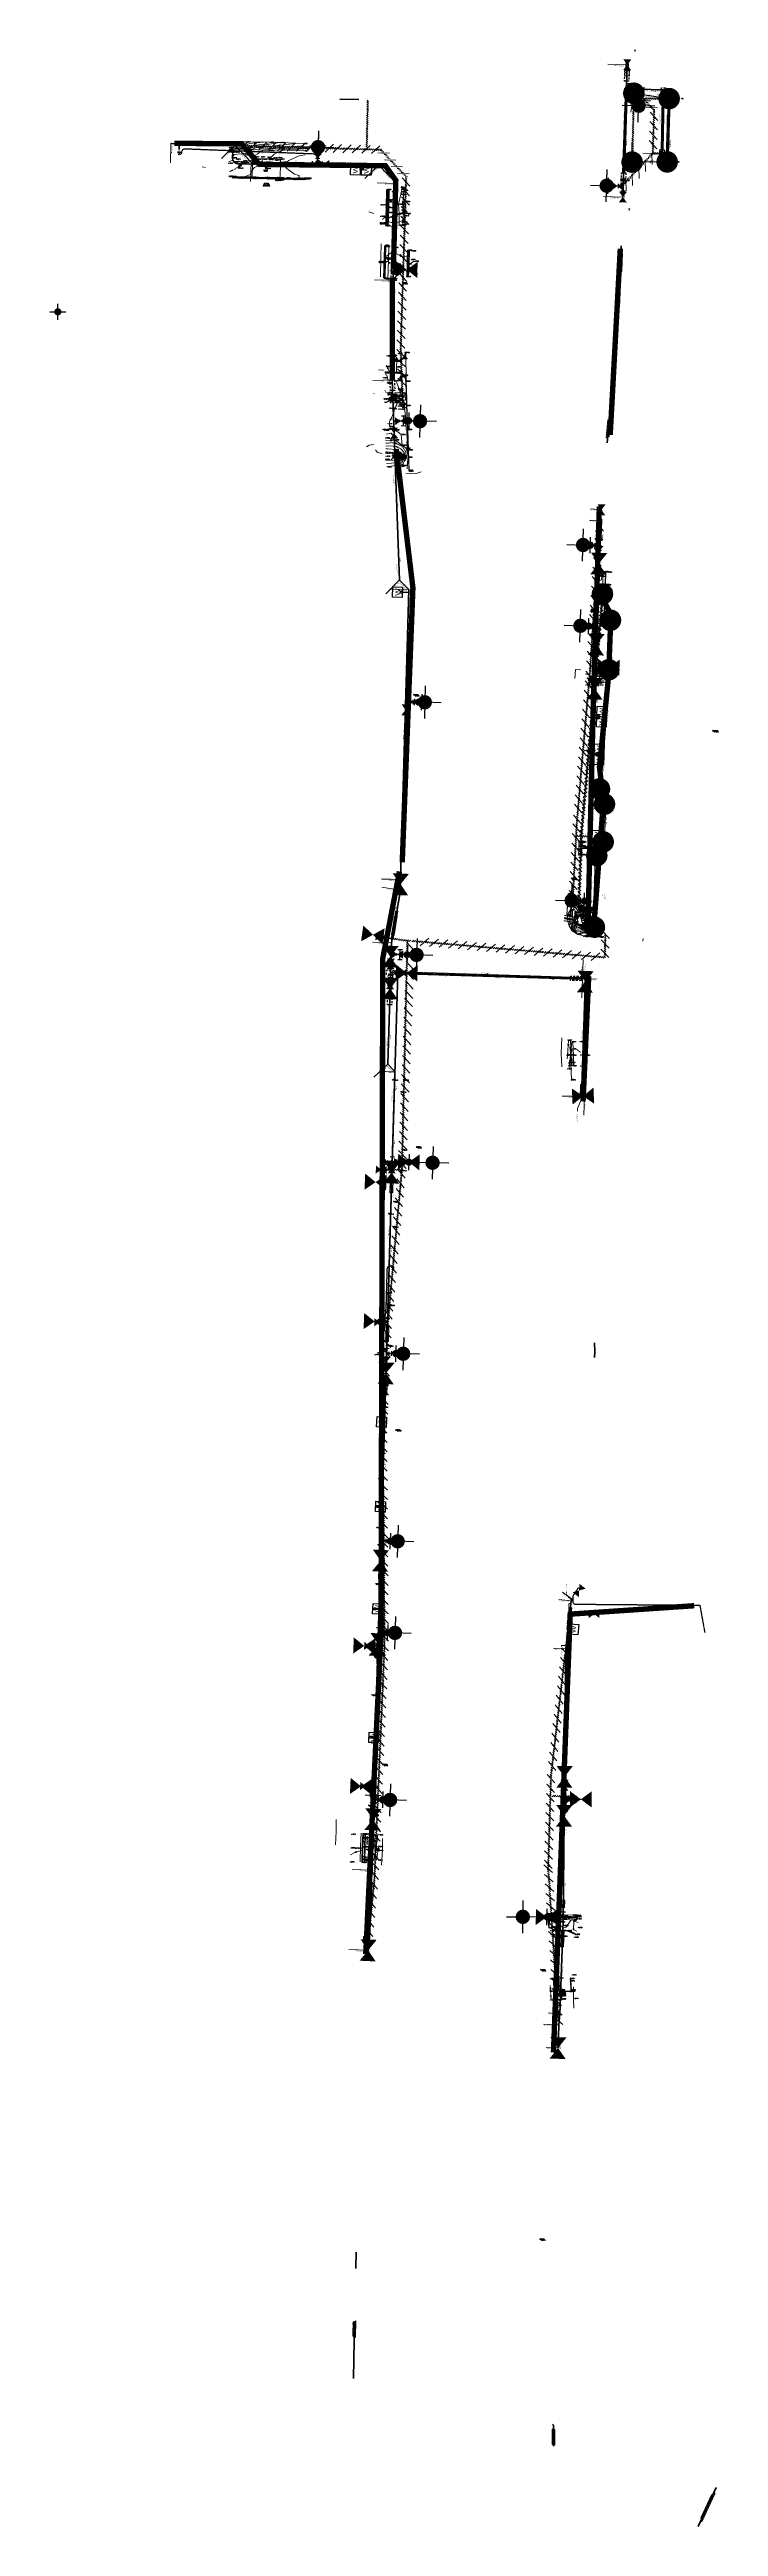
# Model space of a CAD drawing. Extents: x 2536931 to 2538613, y 7112513 to 7131087.
# Drawn here: x 2537267 to 2538507, y 7120609 to 7125204 of the extents above; entities that cross this region are included whole.
import ezdxf
from ezdxf.enums import TextEntityAlignment as Align

# ---------------------------------------------------------------- set-up
doc = ezdxf.new("R2010")
doc.units = 0
doc.header["$MEASUREMENT"] = 0
for name, pattern in [('DASHED2', [0.375, 0.25, -0.125]), ('DGN Style 2', [6.486575, 3.891945, -2.59463]), ('DGN Style 3', [1.334151, 0.952965, -0.381186]), ('DGN Style 4', [1.524744, 0.762372, -0.381186, 0, -0.381186]), ('HIDDEN2', [0.1875, 0.125, -0.0625])]:
    doc.linetypes.add(name, pattern=pattern)
for name, color, linetype, lineweight in [('100 SCALE PLUG', 7, 'Continuous', 0), ('C-BORE-PIT', 5, 'DGN Style 2', 30), ('C-FIRE-HYDT-100SCALE', 7, 'Continuous', 30), ('C-FIRE-HYDT-200SCALE', 3, 'Continuous', 30), ('C-FIRE-HYDT-20SCALE', 30, 'Continuous', 30), ('C-FIRE-HYDT-40SCALE', 1, 'Continuous', 30), ('C-PIPE-CASING', 6, 'Continuous', 13), ('C-PVMT-CONC-REPAIR', 7, 'Continuous', 0), ('C-SSWR-MHOL', 6, 'Continuous', 30), ('C-SSWR-MHOL-200SCALE', 6, 'Continuous', 30), ('C-SSWR-MHOL-20SCALE', 6, 'Continuous', 30), ('C-SSWR-MHOL-40SCALE', 6, 'Continuous', 30), ('C-SSWR-UGND', 1, 'Continuous', 30), ('C-SSWR-UGND-ABAN', 7, 'Continuous', 13), ('C-SSWR-UGND-ABAN-20-SCALE', 7, 'Continuous', 13), ('C-SSWR-UGND-ABAN-20SCALE', 7, 'Continuous', 13), ('C-WATR-INST-100SCALE', 7, 'Continuous', 30), ('C-WATR-INST-200SCALE', 3, 'Continuous', 30), ('C-WATR-INST-20SCALE', 30, 'Continuous', 30), ('C-WATR-INST-40SCALE', 1, 'Continuous', 30), ('C-WATR-UGND', 4, 'Continuous', 53), ('C-WATR-UGND-ABANDON-100', 7, 'Continuous', 13), ('C-WATR-UGND-ABANDON-20', 7, 'Continuous', 13), ('C-WATR-UGND-Crossings', 4, 'Continuous', 53), ('CONCRETE REPAIR', 7, 'Continuous', 13), ('D_ALIGN_WL_20_SCALE', 7, 'Continuous', 30), ('D_ALIGN_WL_40_SCALE', 7, 'Continuous', 30), ('D_ALIGN_WL_CENTERLINE', 7, 'DGN Style 4', 30), ('D_ALIGN_WL_POT_20_SCALE', 7, 'Continuous', 0), ('distance', 54, 'Continuous', 0), ('PT', 7, 'Continuous', 0), ('PTELEV', 5, 'Continuous', 0), ('V-BLDG', 8, 'Continuous', 0), ('V-BLDG-OTLN', 8, 'Continuous', 0), ('V-BLDG-OVHD', 8, 'Continuous', 0), ('V-COMM-LABL', 8, 'Continuous', 0), ('V-COMM-MHOL', 8, 'Continuous', 0), ('V-COMM-STRC', 8, 'Continuous', 0), ('V-CTRL', 2, 'Continuous', 0), ('V-CTRL-DESC', 54, 'Continuous', 0), ('V-POWR-LABL', 8, 'Continuous', 0), ('V-POWR-OVHD', 8, 'OVERHEAD_ELECTRIC', 0), ('V-POWR-POLE', 8, 'Continuous', 0), ('V-POWR-STRC', 8, 'Continuous', 0), ('V-PVMT-ASPH', 8, 'ASPHALT', 0), ('V-PVMT-CONC', 8, 'Continuous', 0), ('V-ROAD-CURB-BACK', 8, 'Continuous', 0), ('V-ROAD-CURB-FACE', 54, 'Continuous', 0), ('V-SITE-BLRD-STLE', 8, 'Continuous', 0), ('V-SITE-FENC', 8, 'FENCELINE2', 0), ('V-SITE-RTWL', 8, 'Continuous', 0), ('V-SITE-SIGN', 8, 'Continuous', 0), ('V-SITE-VEGE', 8, 'Continuous', 0), ('V-SITE-VEGE-DESC', 8, 'Continuous', 0), ('V-SSWR-LABL', 252, 'Continuous', 0), ('V-SSWR-MHOL', 8, 'Continuous', 0), ('V-STRM-LABL', 252, 'Continuous', 0), ('V-STRM-PIPE', 8, 'Continuous', 0), ('V-TINN-BRKL', 100, 'Continuous', 0), ('V-TOPO-LABL', 8, 'Continuous', 0), ('V-TOPO-MAJR', 252, 'HIDDEN2', 0), ('V-TOPO-MINR', 8, 'Continuous', 0), ('V-TOPO-MISC', 8, 'Continuous', 0), ('V-UNID-STRC', 8, 'Continuous', 0), ('V-UNID-UTIL', 8, 'Continuous', 0), ('V-WATR-LABL', 252, 'Continuous', 0), ('V-WATR-STRC', 252, 'WATER', 0)]:
    doc.layers.add(name, color=color, linetype=linetype, lineweight=lineweight)
doc.layers.add('C-SSWR-UGND-OLD', color=1, linetype='Continuous', lineweight=53, plot=False)
doc.layers.add('C-WATR-UGND-OLD', color=56, linetype='Continuous', lineweight=53, plot=False)
doc.styles.add('L90', font='simplex.shx', dxfattribs={"height": 0.0075})
doc.styles.add('Outline', font='simplex.shx', dxfattribs={"height": 0.09})
doc.styles.add('PTXT', font='romans.shx')
doc.styles.add('ROMANS', font='romans.shx')
doc.styles.get("Standard").update_dxf_attribs({"font": 'romans.shx'})
doc.styles.add('Style-BRIDGE', font='BRIDGE.shx')
doc.styles.add('Style-DEFAULT', font='DEFAULT.shx')
doc.styles.add('Style-LEROY', font='LEROY.shx')
doc.styles.add('Style-romans', font='romans.shx')
doc.linetypes.add('ASPHALT', pattern='A,0.801,["/",Style-romans,S=0.06,R=0,X=0,Y=0.02],0.03,["/",Style-romans,S=0.09,R=0,X=0,Y=0.03],0.04,["/",Style-romans,S=0.045,R=0,X=0,Y=0.015],0', length=0.871)
doc.linetypes.add('FENCELINE2', pattern='A,0.25,-0.1,[132,ltypeshp.shx,S=0.1,R=0,X=-0.1,Y=0],-0.1,1', length=1.45)
doc.linetypes.add('OVERHEAD_ELECTRIC', pattern='A,0.25,-0.08,["OHE",Style-romans,S=0.05,R=0,X=-0.065,Y=-0.025],-0.08', length=0.41)
doc.linetypes.add('WATER', pattern='A,0.7,-0.07,["W",Style-romans,S=0.1,R=0,X=-0.051,Y=-0.051],-0.07', length=0.84)
doc.dimstyles.new('Rob Rd', dxfattribs={"dimtxt": 1.8, "dimasz": 2.25, "dimexe": 0.9, "dimexo": 0.9, "dimgap": 0.9, "dimtad": 0, "dimjust": 1, "dimlfac": 1.000002, "dimzin": 11, "dimdsep": 46, "dimtxsty": 'Style-BRIDGE', "dimcen": 0.09, "dimclrd": 7, "dimclre": 7, "dimadec": 4, "dimazin": 3, "dimtfac": 1, "dimtmove": 0, "dimatfit": 3, "dimfxl": 0, "dimfrac": 2, "dimtzin": 11, "dimlwd": 13, "dimlwe": 13, "dimarcsym": 0})
doc.dimstyles.get("Standard").update_dxf_attribs({"dimtxt": 0.18, "dimasz": 0.18, "dimexe": 0.18, "dimexo": 0.0625, "dimgap": 0.09, "dimtad": 0, "dimtih": 1, "dimtoh": 1, "dimdec": 4, "dimzin": 0, "dimdsep": 46, "dimtxsty": 'Standard', "dimcen": 0.09, "dimadec": 0, "dimazin": 0, "dimtfac": 1, "dimtdec": 4, "dimtofl": 0, "dimtmove": 0, "dimatfit": 3, "dimfxl": 0, "dimtolj": 1, "dimtzin": 0, "dimarcsym": 0})

# ---------------------------------------------------------------- blocks, each defined once
blk = doc.blocks.new('BOLL')
at = {"linetype": 'Continuous'}
blk.add_circle((0, 0), 0.025, dxfattribs=at)
blk = doc.blocks.new('SHRUB')
at = {"linetype": 'Continuous', "flags": 128}
blk.add_lwpolyline([(-0.02, 0, 1), (0.02, 0, 1), (-0.02, 0)], format="xyb", dxfattribs=at)
for points in [[(-0.02, 0), (0.02, 0)], [(0.02, 0), (-0.02, 0)], [(-0.01, 0.01), (0.01, 0.01)], [(0.01, 0.01), (-0.01, 0.01)], [(0.01, 0.01), (-0.01, 0.01)], [(-0.01, 0.01), (0.01, 0.01)], [(0.01, 0), (-0.01, 0)], [(-0.01, 0), (0.01, 0)], [(-0.01, 0), (0.01, 0)], [(0, 0.01), (0, 0.01)], [(0, 0.01), (0, 0.01)], [(-0.01, 0), (0.01, 0)], [(-0.01, 0), (0.01, 0)], [(-0.01, 0), (0.01, 0)], [(0.01, -0.01), (-0.01, -0.01)], [(0.01, -0.01), (-0.01, -0.01)], [(0.01, -0.01), (-0.01, -0.01)], [(-0.01, -0.01), (0.01, -0.01)], [(0, -0.01), (0, -0.01)], [(0, -0.01), (0, -0.01)]]:
    blk.add_lwpolyline(points, dxfattribs=at)
blk = doc.blocks.new('CO')
at = {"linetype": 'Continuous'}
blk.add_circle((0, 0), 0.0187, dxfattribs=at)
blk = doc.blocks.new('CP')
blk.add_hatch(color=256).paths.add_polyline_path([(-0.01, 0, 1), (0.01, 0, 1)])
at = {"linetype": 'Continuous'}
for p, q in [((-0.05, -0.03), (0, 0.07)), ((0, 0.07), (0.05, -0.03)), ((0.05, -0.03), (-0.05, -0.03))]:
    blk.add_line(p, q, dxfattribs=at)
blk.add_circle((0, 0), 0.0125)
blk = doc.blocks.new('EBOX')
at = {"linetype": 'Continuous'}
for p, q in [((-0.05, 0.05), (-0.05, -0.05)), ((-0.05, 0.05), (0.05, 0.05)), ((0.05, -0.05), (0.05, 0.05)), ((-0.05, -0.05), (0.05, -0.05))]:
    blk.add_line(p, q, dxfattribs=at)
at = {"linetype": 'Continuous', "style": 'ROMANS'}
blk.add_text('E', height=0.03, dxfattribs=at).set_placement((0, 0), align=Align.MIDDLE_CENTER)
blk = doc.blocks.new('FH')
at = {"linetype": 'Continuous'}
for p, q in [((-0.04, 0), (-0.08, 0)), ((0, 0.04), (0, 0.14)), ((0.04, 0), (0.08, 0))]:
    blk.add_line(p, q, dxfattribs=at)
blk.add_circle((0, 0), 0.0375, dxfattribs=at)
blk = doc.blocks.new('FOCMH')
blk.add_circle((0, 0), 0.05)
at = {"linetype": 'Continuous', "style": 'ROMANS'}
blk.add_text('F', height=0.03, dxfattribs=at).set_placement((0, 0), align=Align.MIDDLE_CENTER)
blk = doc.blocks.new('DG')
at = {"linetype": 'Continuous'}
blk.add_line((0, 0), (0, 0.1), dxfattribs=at)
blk.add_arc((0, 0.04), 0.0417, 216.8699, 323.1301, dxfattribs=at)
blk = doc.blocks.new('LP')
at = {"linetype": 'Continuous'}
for p, q in [((-0.03, 0.03), (-0.05, 0.05)), ((0, 0.07), (0, 0.04)), ((0.05, 0.05), (0.03, 0.03))]:
    blk.add_line(p, q, dxfattribs=at)
at = {"flags": 128}
for points in [[(-0.02, 0.04), (-0.02, 0.05)], [(0.02, 0.04), (0.02, 0.05)]]:
    blk.add_lwpolyline(points, dxfattribs=at)
at = {"linetype": 'Continuous'}
blk.add_circle((0, 0), 0.0375, dxfattribs=at)
blk = doc.blocks.new('MH')
blk.add_circle((0, 0), 0.05)
at = {"linetype": 'Continuous', "style": 'ROMANS'}
blk.add_text('MH', height=0.03, dxfattribs=at).set_placement((0, 0), align=Align.MIDDLE_CENTER)
blk = doc.blocks.new('MW')
blk.add_hatch(color=256).paths.add_polyline_path([(-0.025, 0, 1), (0.025, 0, 1)])
at = {"linetype": 'Continuous'}
blk.add_circle((0, 0), 0.025, dxfattribs=at)
blk = doc.blocks.new('PP')
at = {"linetype": 'Continuous', "lineweight": 0}
for radius in [0.0375, 0.0093]:
    blk.add_circle((0, 0), radius, dxfattribs=at)
blk.add_circle((0, 0), 0.0243)
blk = doc.blocks.new('SIGN')
at = {"linetype": 'Continuous'}
for points in [[(0.02, -0.02), (-0.02, -0.02), (-0.02, 0.02), (0.02, 0.02)], [(0.02, 0.09), (0.04, 0.09), (0.04, -0.09), (0.02, -0.09)]]:
    blk.add_3dface(points, dxfattribs=at)
blk = doc.blocks.new('SV')
at = {"linetype": 'Continuous'}
h = blk.add_hatch(color=256, dxfattribs=at)
h.paths.add_polyline_path([(-0.02, -0.01), (0, 0), (-0.02, 0.01, 0.342564)])
h.paths.add_polyline_path([(0.02, -0.01, 0.342564), (0.02, 0.01), (0, 0)])
for p, q in [((-0.02, 0.02), (0.02, -0.02)), ((0.02, 0.02), (-0.02, -0.02)), ((-0.02, 0.01), (0, 0)), ((0, 0), (-0.02, -0.01)), ((0.02, 0.01), (0, 0)), ((0, 0), (0.02, -0.01))]:
    blk.add_line(p, q, dxfattribs=at)
blk.add_circle((0, 0), 0.025, dxfattribs=at)
for start, end in [(142.1808, 217.8192), (322.1808, 37.8192)]:
    blk.add_arc((0, 0), 0.02, start, end, dxfattribs=at)
blk = doc.blocks.new('TELPED')
at = {"linetype": 'Continuous'}
for p, q in [((-0.05, 0.05), (-0.05, -0.05)), ((-0.05, 0.05), (0.05, 0.05)), ((0.05, -0.05), (0.05, 0.05)), ((-0.05, -0.05), (0.05, -0.05))]:
    blk.add_line(p, q, dxfattribs=at)
at = {"linetype": 'Continuous', "flags": 128}
blk.add_lwpolyline([(-0.05, -0.05), (0.05, 0.05)], dxfattribs=at)
blk = doc.blocks.new('TREE')
at = {"linetype": 'Continuous', "flags": 128}
blk.add_lwpolyline([(0.03, 0, 1), (-0.03, 0, 1), (0.03, 0)], format="xyb", dxfattribs=at)
for points in [[(0.03, 0.01), (-0.03, 0.01)], [(-0.03, 0.01), (0.02, 0.01)], [(-0.03, 0.01), (0.03, 0.01)], [(-0.03, 0), (0.03, 0)], [(-0.03, 0), (0.02, 0)], [(0.03, 0), (-0.03, 0)], [(-0.02, 0.02), (0.02, 0.02)], [(0.01, 0.02), (-0.02, 0.02)], [(0.02, 0.02), (-0.02, 0.02)], [(0.01, 0.02), (-0.01, 0.02)], [(0, 0.03), (0.01, 0.03)], [(-0.03, 0), (0.03, 0)], [(-0.03, 0), (0.03, 0)], [(-0.03, -0.01), (0.02, -0.01)], [(0.02, -0.01), (-0.02, -0.01)], [(0.03, -0.01), (-0.02, -0.01)], [(0.01, -0.02), (-0.02, -0.02)], [(-0.01, -0.02), (0, -0.02)], [(-0.01, -0.02), (0.01, -0.02)], [(0, -0.03), (0, -0.03)]]:
    blk.add_lwpolyline(points, dxfattribs=at)
blk = doc.blocks.new('WTRMTR')
at = {"linetype": 'Continuous'}
for p, q in [((-0.05, 0.05), (-0.05, -0.05)), ((-0.05, 0.05), (0.05, 0.05)), ((0.05, -0.05), (0.05, 0.05)), ((-0.05, -0.05), (0.05, -0.05))]:
    blk.add_line(p, q, dxfattribs=at)
at = {"linetype": 'Continuous', "style": 'ROMANS'}
blk.add_text('W', height=0.03, dxfattribs=at).set_placement((0, 0), align=Align.MIDDLE_CENTER)
blk = doc.blocks.new('WTRVLV')
at = {"linetype": 'Continuous'}
for p, q in [((-0.05, 0.04), (-0.05, -0.04)), ((-0.05, -0.04), (0.05, 0.04)), ((0.05, -0.04), (-0.05, 0.04)), ((0.05, 0.04), (0.05, -0.04))]:
    blk.add_line(p, q, dxfattribs=at)
blk = doc.blocks.new('FHP40SC')
at = {"layer": 'C-FIRE-HYDT-40SCALE'}
h = blk.add_hatch(color=256, dxfattribs=at)
edge = h.paths.add_edge_path()
edge.add_arc((0, 0), 2.68, 0.0002, 360.0002)
for p, q in [((0, 6), (0, 0)), ((-6, 0), (6, 0))]:
    blk.add_line(p, q, dxfattribs=at)
blk = doc.blocks.new('WVP40SC')
at = {"layer": 'C-WATR-INST-40SCALE', "extrusion": (0, 0, -1)}
blk.add_solid([(4, -3), (4, 3), (0, 0)], dxfattribs=at)
at = {"layer": 'C-WATR-INST-40SCALE'}
blk.add_solid([(0, 0), (4, -3), (4, 3)], dxfattribs=at)
blk = doc.blocks.new('FHP40SC_1')
at = {"layer": 'C-FIRE-HYDT-20SCALE'}
h = blk.add_hatch(color=256, dxfattribs=at)
edge = h.paths.add_edge_path()
edge.add_arc((0, 0), 2.68, 0.00017, 360.00017)
for p, q in [((0, 6), (0, 0)), ((-6, 0), (6, 0))]:
    blk.add_line(p, q, dxfattribs=at)
blk = doc.blocks.new('WVP40SC_1')
at = {"layer": 'C-WATR-INST-20SCALE', "extrusion": (0, 0, -1)}
blk.add_solid([(4, -3), (4, 3), (0, 0)], dxfattribs=at)
at = {"layer": 'C-WATR-INST-20SCALE'}
blk.add_solid([(0, 0), (4, -3), (4, 3)], dxfattribs=at)
blk = doc.blocks.new('WVP40SC_2')
at = {"layer": 'C-WATR-INST-200SCALE', "extrusion": (0, 0, -1)}
blk.add_solid([(4, -3), (4, 3), (0, 0)], dxfattribs=at)
at = {"layer": 'C-WATR-INST-200SCALE'}
blk.add_solid([(0, 0), (4, -3), (4, 3)], dxfattribs=at)
blk = doc.blocks.new('TP20SC')
at = {"layer": 'C-WATR-INST-20SCALE'}
for p, q in [((-1.5, -0.5), (-1.5, 0.5)), ((-1.5, 0), (0, 0)), ((-0.5, 1.5), (0.5, 1.5)), ((0, 1.5), (0, 0)), ((1.5, 0), (0, 0)), ((1.5, 0.5), (1.5, -0.5))]:
    blk.add_line(p, q, dxfattribs=at)
blk = doc.blocks.new('TP20SC_1')
at = {"layer": 'C-WATR-INST-40SCALE'}
for p, q in [((-1.5, -0.5), (-1.5, 0.5)), ((-1.5, 0), (0, 0)), ((-0.5, 1.5), (0.5, 1.5)), ((0, 1.5), (0, 0)), ((1.5, 0), (0, 0)), ((1.5, 0.5), (1.5, -0.5))]:
    blk.add_line(p, q, dxfattribs=at)
blk = doc.blocks.new('WMP20SC new')
at = {"layer": 'C-WATR-INST-20SCALE', "lineweight": 30, "flags": 128}
blk.add_lwpolyline([(-1.9, 1.8), (1.9, 1.8), (1.9, -1.8), (-1.9, -1.8)], close=True, dxfattribs=at)
at = {"layer": 'C-WATR-INST-20SCALE', "color": 7, "linetype": 'Continuous', "lineweight": 30, "insert": (0, 0), "char_height": 1.71, "attachment_point": 5, "line_spacing_factor": 0.722892, "style": 'Outline'}
blk.add_mtext('\\FBRIDGE.shx;\\W1.315789x;W', dxfattribs=at)
blk = doc.blocks.new('*U43')
at = {"layer": 'C-WATR-INST-200SCALE'}
for p, q in [((-6.7, 4.2), (-6.7, -4)), ((6.7, 9.2), (-1.4, 9.3)), ((2.7, 9.3), (2.5, -9.3)), ((6.6, -9.3), (-1.6, -9.2))]:
    blk.add_line(p, q, dxfattribs=at)
blk = doc.blocks.new('FHP40SC_2')
at = {"layer": 'C-FIRE-HYDT-200SCALE'}
h = blk.add_hatch(color=256, dxfattribs=at)
edge = h.paths.add_edge_path()
edge.add_arc((0, 0), 2.68, 0.00017, 360.00017)
for p, q in [((0, 6.04), (0, 0)), ((-6.04, 0), (6.04, 0))]:
    blk.add_line(p, q, dxfattribs=at)
blk = doc.blocks.new('WVP40SC_4')
at = {"layer": 'C-WATR-INST-200SCALE', "extrusion": (0, 0, -1)}
blk.add_solid([(4, -3), (4, 3), (0, 0)], dxfattribs=at)
at = {"layer": 'C-WATR-INST-200SCALE'}
blk.add_solid([(0, 0), (4, -3), (4, 3)], dxfattribs=at)
blk = doc.blocks.new('*U44')
at = {"layer": 'C-WATR-INST-200SCALE'}
blk.add_line((51, -17.3), (-8.6, -3.1), dxfattribs=at)
at = {"layer": 'C-FIRE-HYDT-200SCALE', "xscale": 5.000000000000001, "yscale": 5.000000000000001, "zscale": 5.000000000000001, "rotation": 76.57136199598206}
blk.add_blockref('FHP40SC_2', (-21.7, 0), dxfattribs=at)
at = {"layer": 'C-WATR-INST-200SCALE', "xscale": 5, "yscale": 5, "zscale": 5.000000000000001, "rotation": 166.5915645900755}
blk.add_blockref('WVP40SC_4', (21.2, -10.2), dxfattribs=at)
blk = doc.blocks.new('*U42')
at = {"layer": 'C-WATR-INST-200SCALE'}
for name, p, rotation in [('*U44', (-3.2, 4.8), 12.87170734474856), ('*U43', (47.8, -0.7), 359.9528765346479)]:
    blk.add_blockref(name, p, dxfattribs=dict(at, rotation=rotation))
blk = doc.blocks.new('*U50')
at = {"layer": 'C-WATR-INST-200SCALE'}
for p, q in [((-6.7, 4.2), (-6.7, -4)), ((-6.7, 0.1), (2.6, 0)), ((6.7, 9.2), (-1.4, 9.3)), ((2.7, 9.3), (2.5, -9.3)), ((6.6, -9.3), (-1.6, -9.2))]:
    blk.add_line(p, q, dxfattribs=at)
blk = doc.blocks.new('*U58')
at = {"layer": 'C-WATR-INST-200SCALE'}
for p, q in [((-6.6, 9.3), (1.6, 9.2)), ((-2.7, -9.3), (-2.5, 9.3)), ((6.7, -4.2), (6.7, 4)), ((-6.7, -9.2), (1.4, -9.3))]:
    blk.add_line(p, q, dxfattribs=at)
blk = doc.blocks.new('WVP40SC_6')
at = {"layer": 'C-WATR-INST-200SCALE', "extrusion": (0, 0, -1)}
blk.add_solid([(4, -3), (4, 3), (0, 0)], dxfattribs=at)
at = {"layer": 'C-WATR-INST-200SCALE'}
blk.add_solid([(0, 0), (4, -3), (4, 3)], dxfattribs=at)
blk = doc.blocks.new('*U59')
at = {"layer": 'C-WATR-INST-200SCALE'}
blk.add_line((-25.4, 0.3), (5.3, 0), dxfattribs=at)
at = {"layer": 'C-WATR-INST-200SCALE', "xscale": 5, "yscale": 5, "zscale": 5, "rotation": 359.5383679634522}
blk.add_blockref('WVP40SC_6', (5.3, 0), dxfattribs=at)
blk = doc.blocks.new('*U57')
at = {"layer": 'C-WATR-INST-200SCALE'}
for name, p in [('*U58', (-20.7, 0.3)), ('*U59', (2.1, 0))]:
    blk.add_blockref(name, p, dxfattribs=at)
blk = doc.blocks.new('FHP40SC_4')
at = {"layer": 'C-FIRE-HYDT-100SCALE'}
h = blk.add_hatch(color=256, dxfattribs=at)
edge = h.paths.add_edge_path()
edge.add_arc((0, 0), 2.68, 0.0002, 360.0002)
for p, q in [((0, 6), (0, 0)), ((-6, 0), (6, 0))]:
    blk.add_line(p, q, dxfattribs=at)
blk = doc.blocks.new('WVP40SC_7')
at = {"layer": 'C-WATR-INST-100SCALE', "extrusion": (0, 0, -1)}
blk.add_solid([(4, -3), (4, 3), (0, 0)], dxfattribs=at)
at = {"layer": 'C-WATR-INST-100SCALE'}
blk.add_solid([(0, 0), (4, -3), (4, 3)], dxfattribs=at)
blk = doc.blocks.new('WMP20SC new_1')
at = {"layer": 'C-WATR-INST-100SCALE', "flags": 128}
blk.add_lwpolyline([(-1.92, 1.77), (1.92, 1.77), (1.92, -1.77), (-1.92, -1.77)], close=True, dxfattribs=at)
at = {"layer": 'C-WATR-INST-100SCALE', "insert": (0, 0), "char_height": 1.71, "attachment_point": 5, "line_spacing_factor": 0.722892, "style": 'Outline'}
blk.add_mtext('\\FBRIDGE.shx;\\W1.315789x;W', dxfattribs=at)
blk = doc.blocks.new('FHP40SC_5')
at = {"layer": 'C-FIRE-HYDT-200SCALE'}
h = blk.add_hatch(color=256, dxfattribs=at)
edge = h.paths.add_edge_path()
edge.add_arc((0, 0), 2.68, 0.00017, 360.00017)
for p, q in [((-6.04, 0), (6.04, 0)), ((0, 6.04), (0, 0))]:
    blk.add_line(p, q, dxfattribs=at)
blk = doc.blocks.new('*U69')
at = {"layer": 'C-WATR-INST-200SCALE'}
for p, q in [((-6.7, 4.2), (-6.7, -4)), ((6.7, 9.2), (-1.4, 9.3)), ((2.7, 9.3), (2.5, -9.3)), ((6.6, -9.3), (-1.6, -9.2))]:
    blk.add_line(p, q, dxfattribs=at)
blk = doc.blocks.new('*U67')
at = {"layer": 'C-WATR-INST-200SCALE'}
blk.add_line((-28.2, 0.9), (2.4, 0), dxfattribs=at)
at = {"layer": 'C-FIRE-HYDT-200SCALE', "xscale": 5.000000000000001, "yscale": 5.000000000000001, "zscale": 5.000000000000001, "rotation": 268.3181426825738}
blk.add_blockref('FHP40SC_5', (2.4, 0), dxfattribs=at)
at = {"layer": 'C-WATR-INST-200SCALE', "rotation": 178.827949876491}
blk.add_blockref('*U69', (-25.7, 0.8), dxfattribs=at)
blk = doc.blocks.new('WVP40SC_8')
at = {"layer": 'C-WATR-INST-100SCALE', "extrusion": (0, 0, -1)}
blk.add_solid([(4, -3), (4, 3), (0, 0)], dxfattribs=at)
at = {"layer": 'C-WATR-INST-100SCALE'}
blk.add_solid([(0, 0), (4, -3), (4, 3)], dxfattribs=at)
blk = doc.blocks.new('WVP40SC_9')
at = {"layer": 'C-WATR-INST-100SCALE', "extrusion": (0, 0, -1)}
blk.add_solid([(4, -3), (4, 3), (0, 0)], dxfattribs=at)
at = {"layer": 'C-WATR-INST-100SCALE'}
blk.add_solid([(0, 0), (4, -3), (4, 3)], dxfattribs=at)
blk = doc.blocks.new('FHP40SC_6')
at = {"layer": 'C-FIRE-HYDT-100SCALE'}
h = blk.add_hatch(color=256, dxfattribs=at)
edge = h.paths.add_edge_path()
edge.add_arc((0, 0), 2.68, 0.0002, 360.0002)
for p, q in [((0, 6), (0, 0)), ((-6, 0), (6, 0))]:
    blk.add_line(p, q, dxfattribs=at)
blk = doc.blocks.new('WVP40SC_10')
at = {"layer": 'C-WATR-INST-100SCALE', "extrusion": (0, 0, -1)}
blk.add_solid([(4, -3), (4, 3), (0, 0)], dxfattribs=at)
at = {"layer": 'C-WATR-INST-100SCALE'}
blk.add_solid([(0, 0), (4, -3), (4, 3)], dxfattribs=at)
blk = doc.blocks.new('*U96')
at = {"layer": 'C-FIRE-HYDT-100SCALE'}
blk.add_line((5, 4.7), (-11.8, 5.2), dxfattribs=at)
at = {"layer": 'C-FIRE-HYDT-100SCALE', "xscale": 2.500000000000001, "yscale": 2.500000000000001, "zscale": 2.500000000000001, "rotation": 268.4814794002423}
blk.add_blockref('FHP40SC_6', (5, 4.7), dxfattribs=at)
at = {"layer": 'C-WATR-INST-100SCALE', "xscale": 2.500000000000001, "yscale": 2.500000000000001, "zscale": 2.500000000000001, "rotation": 87.57335254758226}
blk.add_blockref('WVP40SC_10', (-12.2, -9.5), dxfattribs=at)
blk = doc.blocks.new('*U99')
at = {"layer": 'C-WATR-INST-20SCALE'}
for p, q in [((-1.1, -1), (-1, 0)), ((0, 1), (1.1, 1)), ((0.5, 1), (0.5, -0.5)), ((-1, -0.5), (0.5, -0.5))]:
    blk.add_line(p, q, dxfattribs=at)
blk = doc.blocks.new('*U100')
at = {"layer": 'C-WATR-INST-40SCALE'}
for p, q in [((-1.9, 3.1), (0.1, 3.1)), ((-1.1, -3.1), (-0.9, 3.1)), ((2.1, 0.9), (2.1, -1.1)), ((-0.1, -3.1), (-2.1, -3.1)), ((2.1, -0.1), (-1, 0))]:
    blk.add_line(p, q, dxfattribs=at)
blk = doc.blocks.new('*U101')
at = {"layer": 'C-WATR-INST-40SCALE'}
for p, q in [((-2.4, -0.6), (-2.1, 1.4)), ((-2.2, 0.4), (0.8, 0)), ((0.3, 3.2), (2.4, 2.9)), ((0.3, -3), (0.8, 0)), ((1.3, 3), (0.8, 0)), ((1.3, -3.2), (-0.7, -2.9))]:
    blk.add_line(p, q, dxfattribs=at)
blk = doc.blocks.new('*U102')
at = {"layer": 'C-WATR-INST-20SCALE'}
for p, q in [((-1.1, -0.5), (-1, 0.6)), ((-1, 0), (0.5, 0)), ((0, 1.6), (1.1, 1.5)), ((0.5, 1.5), (0.5, 0)), ((1, -1.6), (-0.1, -1.5)), ((0.4, -1.5), (0.5, 0))]:
    blk.add_line(p, q, dxfattribs=at)
blk = doc.blocks.new('*U70')
at = {"layer": 'C-WATR-INST-20SCALE'}
for p, q in [((-1.9, 1.2), (-2.1, -0.8)), ((2.1, 0.8), (-1.9, 1.2)), ((2.1, 0.8), (1.9, -1.2))]:
    blk.add_line(p, q, dxfattribs=at)
blk = doc.blocks.new('*U103')
at = {"layer": '100 SCALE PLUG'}
for p, q in [((-1.9, 1.2), (-2.1, -0.8)), ((2.1, 0.8), (-1.9, 1.2)), ((2.1, 0.8), (1.9, -1.2))]:
    blk.add_line(p, q, dxfattribs=at)
blk = doc.blocks.new('WVP40SC_3')
at = {"layer": 'C-WATR-UGND-OLD', "extrusion": (0, 0, -1)}
blk.add_solid([(4, -3), (4, 3), (0, 0)], dxfattribs=at)
at = {"layer": 'C-WATR-UGND-OLD'}
blk.add_solid([(0, 0), (4, -3), (4, 3)], dxfattribs=at)
blk = doc.blocks.new('FHP40SC_3')
at = {"layer": 'C-FIRE-HYDT-200SCALE'}
h = blk.add_hatch(color=256, dxfattribs=at)
edge = h.paths.add_edge_path()
edge.add_arc((0, 0), 2.68, 0.0002, 360.0002)
for p, q in [((-6, 0), (6, 0)), ((0, 6), (0, 0))]:
    blk.add_line(p, q, dxfattribs=at)
blk = doc.blocks.new('*U112')
at = {"layer": 'C-WATR-INST-200SCALE'}
for p, q in [((-6.7, 4.2), (-6.7, -4)), ((6.7, 9.2), (-1.4, 9.3)), ((2.7, 9.3), (2.5, -9.3)), ((6.6, -9.3), (-1.6, -9.2))]:
    blk.add_line(p, q, dxfattribs=at)
blk = doc.blocks.new('*U111')
at = {"layer": 'C-WATR-INST-200SCALE'}
blk.add_line((-28.2, 0.9), (2.4, 0), dxfattribs=at)
at = {"layer": 'C-FIRE-HYDT-200SCALE', "xscale": 5, "yscale": 5, "zscale": 5.000000000000001, "rotation": 268.3181426825738}
blk.add_blockref('FHP40SC_2', (2.4, 0), dxfattribs=at)
at = {"layer": 'C-WATR-INST-200SCALE', "rotation": 178.827949876491}
blk.add_blockref('*U112', (-25.7, 0.8), dxfattribs=at)
blk = doc.blocks.new('GPKLBL')
at = {"insert": (0.6, 11.1), "char_height": 1, "attachment_point": 1, "rotation": 280.6757, "line_spacing_factor": 1.32, "style": 'Style-DEFAULT'}
blk.add_mtext("\\C7;STA 701+07.99, 5.6' LT\\PN 7113129.93\\PE 2537186.86", dxfattribs=at)
blk = doc.blocks.new('GPKLBL_1')
at = {"insert": (8.1, -21.6), "char_height": 1, "attachment_point": 1, "rotation": 343.1363, "line_spacing_factor": 1.56, "style": 'Style-DEFAULT'}
blk.add_mtext('\\C7;N 7115499.27\\PE 2538039.34', dxfattribs=at)
blk = doc.blocks.new('GPKLBL_2')
at = {"insert": (6.1, 1.9), "char_height": 1, "attachment_point": 1, "rotation": 343.1363, "line_spacing_factor": 1.56, "style": 'Style-DEFAULT'}
blk.add_mtext('\\C7;N 7115671.25\\PE 2537584.78', dxfattribs=at)
blk = doc.blocks.new('GPKLBL_3')
at = {"insert": (-3.4, -2.2), "char_height": 1, "attachment_point": 1, "rotation": 343.1363, "line_spacing_factor": 1.56, "style": 'Style-DEFAULT'}
blk.add_mtext('\\C7;N 7127168.30\\PE 2538349.84', dxfattribs=at)

msp = doc.modelspace()

# ---------------------------------------------------------------- hatches: boundary and pattern name
at = {"layer": 'C-PIPE-CASING'}
h = msp.add_hatch(dxfattribs=at)
h.set_pattern_fill('ANSI32', color=256, style=0)
h.set_pattern_definition([(223.736, (2538330.472, 7125011.6806), (6.1495, 15.8488), [14.4, -1]), (223.736, (2538332.131, 7125009.9465), (6.1495, 15.8488), [14.4, -1])])
h.paths.add_polyline_path([(2538334.4, 7125115), (2538329.8, 7124975.1), (2538333.8, 7124974.9), (2538338.4, 7125114.8)])
h = msp.add_hatch(dxfattribs=at)
h.set_pattern_fill('ANSI32', color=256, style=0)
h.set_pattern_definition([(223.736, (2538402.851, 7125046.589), (6.1495, 15.8488), [14.4, -1]), (223.736, (2538404.5105, 7125044.855), (6.1495, 15.8488), [14.4, -1])])
h.paths.add_polyline_path([(2538403.1, 7125112.8), (2538401, 7125017.8), (2538405, 7125017.8), (2538407.1, 7125112.7)])
at = {"layer": 'C-PIPE-CASING', "lineweight": 13}
h = msp.add_hatch(dxfattribs=at)
h.set_pattern_fill('ANSI32', color=256, style=0)
h.set_pattern_definition([(311.545, (2538388.318, 7125039.295), (-15.60215, 6.75076), [14.4, -1]), (311.545, (2538390.1145, 7125040.887), (-15.60215, 6.75076), [14.4, -1])])
h.paths.add_polyline_path([(2538414, 7125109.7), (2538410.8, 7125008.2), (2538414.8, 7125008.1), (2538418, 7125109.6)])
h = msp.add_hatch(dxfattribs=at)
h.set_pattern_fill('ANSI32', color=256, style=0)
h.set_pattern_definition([(223.118, (2538282.008, 7124116.2125), (5.5901, 15.09805), []), (223.118, (2538283.6485, 7124114.4606), (5.5901, 15.09805), [])])
h.paths.add_polyline_path([(2538283.8, 7124121), (2538279.8, 7124121.1), (2538277.9, 7124062.3), (2538281.9, 7124062.2)])
h = msp.add_hatch(dxfattribs=at)
h.set_pattern_fill('ANSI32', color=256, style=0)
h.set_pattern_definition([(223.118, (2538278.142, 7123998.5615), (5.5901, 15.09805), []), (223.118, (2538279.7825, 7123996.8096), (5.5901, 15.09805), [])])
h.paths.add_polyline_path([(2538278.5, 7123958.5), (2538274.5, 7123958.6), (2538274, 7123944.6), (2538278, 7123944.5)])
h = msp.add_hatch(dxfattribs=at)
h.set_pattern_fill('ANSI32', color=256, style=0)
h.set_pattern_definition([(223.118, (2538273.128, 7123846.0075), (5.5901, 15.09805), []), (223.118, (2538274.7685, 7123844.2556), (5.5901, 15.09805), [])])
h.paths.add_polyline_path([(2538273.5, 7123806), (2538269.5, 7123806.1), (2538269, 7123792.1), (2538273, 7123792)])
at = {"layer": 'C-PIPE-CASING'}
h = msp.add_hatch(dxfattribs=at)
h.set_pattern_fill('ANSI32', color=256, style=0)
h.set_pattern_definition([(217.836, (2537907.9845, 7123585.1316), (7.746, 15.1328), [14.4, -1]), (217.836, (2537909.4566, 7123583.236), (7.746, 15.1328), [14.4, -1])])
h.paths.add_polyline_path([(2537913.2, 7123605.4), (2537909.2, 7123606), (2537900.6, 7123554.5), (2537904.6, 7123554.1)])
at = {"layer": 'C-PIPE-CASING', "lineweight": 13}
h = msp.add_hatch(dxfattribs=at)
h.set_pattern_fill('ANSI32', color=256, style=0)
h.set_pattern_definition([(222.286, (2538272.375, 7123585.419), (6.5486, 15.688), [14.4, -1]), (222.286, (2538273.99, 7123583.643), (6.5486, 15.688), [14.4, -1])])
h.paths.add_polyline_path([(2538280, 7123591.3), (2538276.2, 7123596.4), (2538275.5, 7123575.6), (2538279.5, 7123575.3)])
at = {"layer": 'C-PIPE-CASING'}
h = msp.add_hatch(dxfattribs=at)
h.set_pattern_fill('ANSI32', color=256, style=0)
h.set_pattern_definition([(313.8789, (2537900.85, 7123792.147), (-15.8641, 6.10985), [14.4, -1]), (313.8789, (2537902.58, 7123793.8105), (-15.8641, 6.10985), [14.4, -1])])
h.paths.add_polyline_path([(2537896.4, 7123451.6), (2537900.4, 7123451.5), (2537900.8, 7123466.5), (2537896.8, 7123466.6)])
h = msp.add_hatch(dxfattribs=at)
h.set_pattern_fill('ANSI32', color=256, style=0)
h.set_pattern_definition([(223.7356, (2538247.6, 7123472.864), (6.14949, 15.84878), [14.4, -1]), (223.7356, (2538249.259, 7123471.1296), (6.14949, 15.84878), [14.4, -1])])
h.paths.add_polyline_path([(2537907.1, 7123493.3), (2538255.3, 7123482.2), (2538255.2, 7123478.2), (2537907, 7123489.3)])
h = msp.add_hatch(dxfattribs=at)
h.set_pattern_fill('ANSI32', color=256, style=0)
h.set_pattern_definition([(224.676, (2538476.4114, 7123478.045), (5.88858, 15.94756), [14.4, -1]), (224.676, (2538478.099, 7123476.338), (5.88858, 15.94756), [14.4, -1])])
h.paths.add_polyline_path([(2538258.5, 7123471.4), (2538258, 7123457.4), (2538262, 7123457.2), (2538262.5, 7123471.2)])
h = msp.add_hatch(dxfattribs=at)
h.set_pattern_fill('ANSI32', color=256, style=0)
h.set_pattern_definition([(219.934, (2538445.8565, 7122275.175), (7.18674, 15.4062), [14.4, -1]), (219.934, (2538447.397, 7122273.3346), (7.18674, 15.4062), [14.4, -1])])
h.paths.add_polyline_path([(2538228.1, 7122286.9), (2538226.5, 7122272.9), (2538230.5, 7122272.5), (2538232.1, 7122286.4)])
h = msp.add_hatch(dxfattribs=at)
h.set_pattern_fill('ANSI32', color=256, style=0)
h.set_pattern_definition([(223.113, (2537873.393, 7121701.3275), (6.3214, 15.781), [14.4, -1]), (223.113, (2537875.0334, 7121699.5755), (6.3214, 15.781), [14.4, -1])])
h.paths.add_polyline_path([(2537865.2, 7121802.4), (2537861.2, 7121802.6), (2537856.9, 7121698.7), (2537860.9, 7121698.5)])
at = {"layer": 'C-PVMT-CONC-REPAIR'}
h = msp.add_hatch(dxfattribs=at)
h.set_pattern_fill('CONCRT', color=256, style=0)
h.set_pattern_definition([(151.9556, (2538402.8776, 7125000.2766), (42.51627, -21.21415), [0.5131, -66.8511]), (51.105, (2538402.4248, 7125000.5178), (-45.247607, -57.65857), [0.4588, -85.9072]), (-74.308, (2538402.7129, 7125000.8749), (7.61557, -29.876465), [0.62056, -113.271]), (169.899, (2538404.87, 7125002.8263), (8.63982, -0.299194), [1.0675, -68.7925]), (41.576, (2538403.8191, 7125003.0135), (-8.98124, -9.559896), [0.9491, -70.6292]), (-66.4356, (2538404.5291, 7125003.6433), (40.126353, -90.227782), [0.867, -119.4077]), (150.6013, (2538400.3237, 7124998.4177), (16.938225, -10.457478), [1.06754, -106.0586]), (22.551, (2538399.3937, 7124998.9418), (-17.62106, -9.2607), [0.9594, -46.5556]), (-86.975, (2538400.2797, 7124999.3097), (-0.341417, -9.85909), [0.87464, -98.1534]), (31.124, (2538401.1743, 7125003.2012), (-17.62106, -9.2607), [0.13345, -72.1103]), (153.482, (2538399.6375, 7125005.3277), (16.93823, -10.45748), [0.1822, -47.3328]), (153.482, (2538406.8038, 7125002.1918), (16.93823, -10.45748), [0.1822, -47.3328]), (153.482, (2538404.6009, 7125000.5835), (16.93823, -10.45748), [0.1822, -47.3328]), (4.5266, (2538405.2175, 7125004.9633), (-78.099806, -7.166344), [0.1675, -86.84355]), (153.482, (2538399.911, 7125000.931), (16.93823, -10.45748), [0.1822, -47.3328]), (153.482, (2538403.7455, 7124997.7994), (16.93823, -10.45748), [0.1822, -47.3328]), (151.956, (2538405.6881, 7124997.7692), (42.51627, -21.21415), [0.5131, -66.8511]), (51.105, (2538405.2353, 7124998.0104), (-45.247607, -57.65857), [0.4588, -85.9072]), (-74.308, (2538405.5234, 7124998.3675), (7.61557, -29.876465), [0.62056, -113.271]), (151.9556, (2538401.7223, 7125005.126), (42.51627, -21.21415), [0.5131, -66.8511]), (51.105, (2538401.2695, 7125005.3672), (-45.247607, -57.65857), [0.4588, -85.9072]), (-74.308, (2538401.55756, 7125005.72424), (7.61557, -29.876465), [0.62056, -113.271]), (31.124, (2538398.0427, 7124997.682), (-17.62106, -9.2607), [0.13345, -72.1103]), (31.124, (2538398.3047, 7125006.4662), (-17.62106, -9.2607), [0.13345, -72.1103])])
h.paths.add_polyline_path([(2538417.8, 7125008), (2538407.8, 7125008.3), (2538407.5, 7124997.7), (2538404.8, 7124997.6), (2538404.8, 7124996.8), (2538404.6, 7124992.6), (2538407.3, 7124992.7), (2538407.2, 7124988.3), (2538417.2, 7124988)])
h = msp.add_hatch(dxfattribs=at)
h.set_pattern_fill('CONCR2', style=0)
h.set_pattern_definition([(151.96796, (2538278.3474, 7123711.307), (27.070698, -12.165227), [0.61556, -50.32164]), (50.62184, (2538277.804, 7123711.5964), (-9.6488826, -10.5982547), [0.55542, -137.06122]), (-75.05113, (2538278.1564, 7123712.0257), (7.772933, -33.3617363), [0.74356, -91.47257]), (169.97943, (2538280.7627, 7123714.3474), (72.970174, -14.123942), [1.2809, -82.14175]), (41.96345, (2538279.5013, 7123714.57025), (-57.424308, -52.5995306), [1.14847, -140.33049]), (-67.54976, (2538280.3553, 7123715.3382), (8.2419204, -22.3717386), [1.04932, -108.09095]), (149.53987, (2538275.2647, 7123709.101), (62.852304, -35.7121945), [1.28095, -92.3905]), (21.7338, (2538274.1606, 7123709.7504), (-28.008673, -9.8147687), [1.14074, -79.43303]), (-87.66875, (2538275.2202, 7123710.1728), (4.9590087, -99.3017229), [1.05053, -109.33255]), (31.18435, (2538276.3316, 7123714.833), (-18.8287777, -10.2065117), [0.1601, -99.15424]), (153.37908, (2538274.5081, 7123717.3993), (27.070698, -12.165227), [0.2189, -80.35486]), (153.37908, (2538283.077, 7123713.5672), (27.070698, -12.165227), [0.21868, -80.35509]), (153.37908, (2538280.4182, 7123711.6586), (27.070698, -12.165227), [0.2189, -80.35486]), (3.76776, (2538278.5551, 7123716.9844), (9.1798952, -0.391743), [0.20099, -101.4666]), (153.37908, (2538274.7938, 7123712.1208), (27.070698, -12.165227), [0.21868, -80.35509]), (153.37908, (2538279.365, 7123708.3262), (27.070698, -12.165227), [0.2188, -80.35496]), (151.96796, (2538281.6957, 7123708.271), (27.070698, -12.165227), [0.61567, -50.32153]), (50.62184, (2538281.1523, 7123708.5604), (-9.6488826, -10.5982547), [0.55564, -137.061]), (-75.05113, (2538281.5048, 7123708.9899), (7.772933, -33.3617363), [0.74376, -91.47237]), (151.96796, (2538277.0077, 7123717.1372), (27.070698, -12.165227), [0.61556, -50.32164]), (50.62184, (2538276.46436, 7123717.42654), (-9.6488826, -10.5982547), [0.55542, -137.06122]), (-75.05113, (2538276.8167, 7123717.8559), (7.772933, -33.3617363), [0.74356, -91.47257]), (31.18435, (2538282.4989, 7123710.2108), (-18.8287777, -10.2065117), [0.1601, -99.15424]), (31.18435, (2538282.2333, 7123717.238), (-18.8287777, -10.2065117), [0.16024, -99.1541])])
h.paths.add_polyline_path([(2538279.1, 7123703.7), (2538275.6, 7123597.1), (2538280.4, 7123590.8), (2538284.1, 7123703.6), (2538286.6, 7123703.5), (2538288.5, 7123711), (2538286.2, 7123712.1), (2538293.9, 7123728.4), (2538296.2, 7123727.3), (2538298.7, 7123732.7), (2538298.9, 7123738.8), (2538296.4, 7123738.9), (2538298.5, 7123798.2), (2538301, 7123798.2), (2538301.2, 7123804.7), (2538297.6, 7123810.2), (2538296.8, 7123809.7), (2538290.3, 7123829.8), (2538292.8, 7123830.1), (2538292.2, 7123835), (2538289.7, 7123834.7), (2538306.5, 7124050.4), (2538309, 7124050.2), (2538309.3, 7124055.4), (2538306.8, 7124055.5), (2538309.7, 7124142.5), (2538312.2, 7124142.4), (2538311.3, 7124148.9), (2538309, 7124148.2), (2538297.2, 7124185.5), (2538296.7, 7124170.4), (2538304.2, 7124146.7), (2538301.8, 7124145.9), (2538302.2, 7124142.7), (2538304.7, 7124142.6), (2538301.8, 7124055.7), (2538299.3, 7124055.8), (2538299, 7124051), (2538301.5, 7124050.8), (2538284.6, 7123834.1), (2538282.1, 7123833.8), (2538282.7, 7123828.8), (2538285.2, 7123829.1), (2538292.5, 7123806.9), (2538289.2, 7123804.8), (2538291, 7123798.5), (2538293.5, 7123798.4), (2538291.4, 7123739), (2538288.9, 7123739.1), (2538287.1, 7123731.6), (2538289.4, 7123730.5), (2538281.7, 7123714.2), (2538279.4, 7123715.3), (2538276.8, 7123709.9), (2538276.6, 7123703.8)])
at = {"layer": 'C-SSWR-MHOL'}
h = msp.add_hatch(color=256, dxfattribs=at)
edge = h.paths.add_edge_path()
edge.add_arc((2538292.3, 7124192.7), 4, 87.5172, 447.5172)
h = msp.add_hatch(color=256, dxfattribs=at)
edge = h.paths.add_edge_path()
edge.add_arc((2538307.3, 7124145), 4, 87.5172, 447.5172)
h = msp.add_hatch(color=256, dxfattribs=at)
edge = h.paths.add_edge_path()
edge.add_arc((2538304.2, 7124053.1), 4, 87.5172, 447.5172)
h = msp.add_hatch(color=256, dxfattribs=at)
edge = h.paths.add_edge_path()
edge.add_arc((2538286.9, 7123831.8), 4, 87.5172, 447.5172)
h = msp.add_hatch(color=256, dxfattribs=at)
edge = h.paths.add_edge_path()
edge.add_arc((2538296.2, 7123803.7), 4, 87.5172, 447.5172)
h = msp.add_hatch(color=256, dxfattribs=at)
edge = h.paths.add_edge_path()
edge.add_arc((2538293.8, 7123733.7), 4, 87.5172, 447.5172)
h = msp.add_hatch(color=256, dxfattribs=at)
edge = h.paths.add_edge_path()
edge.add_arc((2538281.9, 7123708.4), 4, 87.5172, 447.5172)
h = msp.add_hatch(color=256, dxfattribs=at)
edge = h.paths.add_edge_path()
edge.add_arc((2538277.5, 7123575.5), 4, 87.5172, 447.5172)
at = {"layer": 'C-SSWR-MHOL-200SCALE'}
h = msp.add_hatch(color=256, dxfattribs=at)
edge = h.paths.add_edge_path()
edge.add_arc((2538350.6, 7125122.6), 20, 87.5172, 447.5172)
h = msp.add_hatch(color=256, dxfattribs=at)
edge = h.paths.add_edge_path()
edge.add_arc((2538416.1, 7125112.6), 20, 87.5172, 447.5172)
h = msp.add_hatch(color=256, dxfattribs=at)
edge = h.paths.add_edge_path()
edge.add_arc((2538347.4, 7124994.8), 20, 87.5172, 447.5172)
h = msp.add_hatch(color=256, dxfattribs=at)
edge = h.paths.add_edge_path()
edge.add_arc((2538412.4, 7124995.2), 20, 87.5172, 447.5172)
h = msp.add_hatch(color=256, dxfattribs=at)
edge = h.paths.add_edge_path()
edge.add_arc((2538292.4, 7124193.5), 20, 87.5172, 447.5172)
h = msp.add_hatch(color=256, dxfattribs=at)
edge = h.paths.add_edge_path()
edge.add_arc((2538307.3, 7124145), 20, 87.5172, 447.5172)
h = msp.add_hatch(color=256, dxfattribs=at)
edge = h.paths.add_edge_path()
edge.add_arc((2538304.2, 7124053.1), 20, 87.5172, 447.5172)
h = msp.add_hatch(color=256, dxfattribs=at)
edge = h.paths.add_edge_path()
edge.add_arc((2538286.9, 7123831.9), 20, 87.5172, 447.5172)
h = msp.add_hatch(color=256, dxfattribs=at)
edge = h.paths.add_edge_path()
edge.add_arc((2538296.2, 7123803.7), 20, 87.5172, 447.5172)
h = msp.add_hatch(color=256, dxfattribs=at)
edge = h.paths.add_edge_path()
edge.add_arc((2538293.8, 7123733.7), 20, 87.5172, 447.5172)
h = msp.add_hatch(color=256, dxfattribs=at)
edge = h.paths.add_edge_path()
edge.add_arc((2538281.9, 7123708.4), 20, 87.5172, 447.5172)
h = msp.add_hatch(color=256, dxfattribs=at)
edge = h.paths.add_edge_path()
edge.add_arc((2538277.5, 7123575.5), 20, 87.5172, 447.5172)
at = {"layer": 'C-SSWR-MHOL-20SCALE'}
h = msp.add_hatch(color=256, dxfattribs=at)
edge = h.paths.add_edge_path()
edge.add_arc((2538350.6, 7125122.6), 2, 87.5172, 447.5172)
h = msp.add_hatch(color=256, dxfattribs=at)
edge = h.paths.add_edge_path()
edge.add_arc((2538416.1, 7125112.6), 2, 87.5172, 447.5172)
h = msp.add_hatch(color=256, dxfattribs=at)
edge = h.paths.add_edge_path()
edge.add_arc((2538347.4, 7124994.8), 2, 87.5172, 447.5172)
h = msp.add_hatch(color=256, dxfattribs=at)
edge = h.paths.add_edge_path()
edge.add_arc((2538412.4, 7124995.2), 2, 87.5172, 447.5172)
h = msp.add_hatch(color=256, dxfattribs=at)
edge = h.paths.add_edge_path()
edge.add_arc((2538292.3, 7124192.7), 2, 87.5172, 447.5172)
h = msp.add_hatch(color=256, dxfattribs=at)
edge = h.paths.add_edge_path()
edge.add_arc((2538307.3, 7124145), 2, 87.5172, 447.5172)
h = msp.add_hatch(color=256, dxfattribs=at)
edge = h.paths.add_edge_path()
edge.add_arc((2538304.2, 7124053.1), 2, 87.5172, 447.5172)
h = msp.add_hatch(color=256, dxfattribs=at)
edge = h.paths.add_edge_path()
edge.add_arc((2538286.9, 7123831.8), 2, 87.5172, 447.5172)
h = msp.add_hatch(color=256, dxfattribs=at)
edge = h.paths.add_edge_path()
edge.add_arc((2538296.2, 7123803.7), 2, 87.5172, 447.5172)
h = msp.add_hatch(color=256, dxfattribs=at)
edge = h.paths.add_edge_path()
edge.add_arc((2538281.9, 7123708.4), 2, 87.5172, 447.5172)
h = msp.add_hatch(color=256, dxfattribs=at)
edge = h.paths.add_edge_path()
edge.add_arc((2538293.8, 7123733.7), 2, 87.5172, 447.5172)
h = msp.add_hatch(color=256, dxfattribs=at)
edge = h.paths.add_edge_path()
edge.add_arc((2538277.5, 7123575.5), 2, 87.5172, 447.5172)
at = {"layer": 'C-SSWR-MHOL-40SCALE'}
h = msp.add_hatch(color=256, dxfattribs=at)
edge = h.paths.add_edge_path()
edge.add_arc((2538350.6, 7125122.6), 4, 87.5172, 447.5172)
h = msp.add_hatch(color=256, dxfattribs=at)
edge = h.paths.add_edge_path()
edge.add_arc((2538416.1, 7125112.6), 4, 87.5172, 447.5172)
h = msp.add_hatch(color=256, dxfattribs=at)
edge = h.paths.add_edge_path()
edge.add_arc((2538347.4, 7124994.8), 4, 87.5172, 447.5172)
h = msp.add_hatch(color=256, dxfattribs=at)
edge = h.paths.add_edge_path()
edge.add_arc((2538412.4, 7124995.2), 4, 87.5172, 447.5172)
at = {"layer": 'C-SSWR-UGND-OLD'}
h = msp.add_hatch(color=256, dxfattribs=at)
edge = h.paths.add_edge_path()
edge.add_arc((2538350.6, 7125122.6), 2, 87.5172, 447.5172)
h = msp.add_hatch(color=256, dxfattribs=at)
edge = h.paths.add_edge_path()
edge.add_arc((2538416.2, 7125112.6), 2, 87.5172, 447.5172)
h = msp.add_hatch(color=256, dxfattribs=at)
edge = h.paths.add_edge_path()
edge.add_arc((2538347.4, 7124994.7), 2, 87.5172, 447.5172)
h = msp.add_hatch(color=256, dxfattribs=at)
edge = h.paths.add_edge_path()
edge.add_arc((2538412.4, 7124995.2), 2, 87.5172, 447.5172)
at = {"layer": 'CONCRETE REPAIR', "lineweight": 0}
h = msp.add_hatch(dxfattribs=at)
h.set_pattern_fill('CONCRT', color=256, style=0)
h.set_pattern_definition([(153.745, (2538331.6735, 7125163.4997), (77.0036, -37.1682), [0.51306, -104.40484]), (51.556, (2538331.21335, 7125163.7266), (-35.54965, -43.55117), [0.4682, -99.67027]), (-74.9573, (2538331.50444, 7125164.0933), (15.916494, -62.42141), [0.61725, -91.7486]), (170.401, (2538333.6338, 7125166.0741), (8.6429, -0.19076), [1.0675, -60.0934]), (41.7267, (2538332.5812, 7125166.2521), (-88.189475, -77.85798), [0.94593, -129.0613]), (-67.3583, (2538333.2872, 7125166.8817), (32.811056, -80.52861), [0.86043, -105.8053]), (151.59, (2538329.143, 7125161.609), (8.6429, -0.19076), [1.0675, -18.3626]), (23.237, (2538328.2041, 7125162.1168), (-17.481404, -8.481323), [0.96335, -84.5412]), (-86.198, (2538329.08935, 7125162.4969), (-0.195614, -8.862842), [0.8712, -97.0263]), (31.8624, (2538329.9336, 7125166.40266), (-70.12123, -42.788133), [0.13345, -113.4178]), (155.011, (2538328.3703, 7125168.5097), (17.090176, -9.24436), [0.1822, -65.9189]), (155.011, (2538335.5754, 7125165.4639), (17.09018, -9.24436), [0.1822, -65.9189]), (155.011, (2538333.3928, 7125163.8282), (17.09018, -9.24436), [0.1822, -65.9189]), (5.236, (2538333.9544, 7125168.2153), (-69.338775, -7.33677), [0.1675, -78.1409]), (155.011, (2538328.6989, 7125164.1168), (17.090176, -9.24436), [0.1822, -65.9189]), (155.011, (2538332.5723, 7125161.0336), (17.090176, -9.24436), [0.1822, -65.9189]), (153.745, (2538334.51524, 7125161.0277), (77.0036, -37.1682), [0.51306, -104.40484]), (51.556, (2538334.0551, 7125161.2547), (-35.54965, -43.55117), [0.4682, -99.67027]), (-74.9573, (2538334.3462, 7125161.6214), (15.916494, -62.42141), [0.61725, -91.7486]), (153.745, (2538330.4574, 7125168.3341), (77.0036, -37.1682), [0.51306, -104.40484]), (51.556, (2538329.9973, 7125168.5611), (-35.54965, -43.55117), [0.4682, -99.67027]), (-74.9573, (2538330.2884, 7125168.9278), (15.916494, -62.42141), [0.61725, -91.7486]), (31.8624, (2538326.87154, 7125160.8446), (-70.12123, -42.788133), [0.13345, -113.4178]), (31.8624, (2538327.0233, 7125169.63136), (-70.12123, -42.788133), [0.13345, -113.4178])])
h.paths.add_polyline_path([(2538334, 7125165), (2538333.7, 7125154.5), (2538335.8, 7125155.1), (2538341.7, 7125155), (2538342, 7125164.8), (2538340.5, 7125164.8), (2538340.9, 7125177.7), (2538335.9, 7125177.9), (2538335.5, 7125165)])
at = {"layer": 'CONCRETE REPAIR'}
h = msp.add_hatch(dxfattribs=at)
h.set_pattern_fill('CONCRT', color=256, style=0)
h.set_pattern_definition([(153.1938, (2537796.1937, 7124978.67466), (76.642584, -37.907044), [0.51306, -104.40484]), (51.005, (2537795.73575, 7124978.90604), (-35.966848, -43.207266), [0.4682, -99.67027]), (-75.5083, (2537796.0304, 7124979.2699), (15.315435, -62.571596), [0.61725, -91.7486]), (169.8505, (2537798.1786, 7124981.2301), (8.64066, -0.27387), [1.0675, -60.0934]), (41.1757, (2537797.12783, 7124981.41826), (-88.934177, -77.00624), [0.94593, -129.0613]), (-67.9094, (2537797.8398, 7124982.041), (32.035075, -80.84044), [0.86043, -105.8053]), (151.039, (2537793.6453, 7124976.8083), (8.64066, -0.27387), [1.0675, -18.3626]), (22.686, (2537792.7112, 7124977.3252), (-17.562163, -8.312808), [0.96335, -84.5412]), (-86.7492, (2537793.6, 7124977.6968), (-0.28084, -8.86055), [0.8712, -97.02627]), (31.3114, (2537794.4818, 7124981.59426), (-70.529491, -42.111781), [0.13345, -113.4178]), (154.46, (2537792.9388, 7124983.7162), (17.00048, -9.408293), [0.1822, -65.9189]), (154.46, (2537800.1143, 7124980.6013), (17.00048, -9.408293), [0.1822, -65.9189]), (154.46, (2537797.916, 7124978.9866), (17.00048, -9.408293), [0.1822, -65.9189]), (4.6848, (2537798.5198, 7124983.3682), (-69.406128, -6.66958), [0.1675, -78.1409]), (154.46, (2537793.2251, 7124979.3204), (17.00048, -9.408293), [0.1822, -65.9189]), (154.46, (2537797.0688, 7124976.2), (17.00048, -9.408293), [0.1822, -65.9189]), (153.1938, (2537799.0115, 7124976.1755), (76.642584, -37.907044), [0.51306, -104.40484]), (51.005, (2537798.5536, 7124976.4069), (-35.966848, -43.207266), [0.4682, -99.67027]), (-75.5083, (2537798.8482, 7124976.77076), (15.315435, -62.571596), [0.61725, -91.7486]), (153.1938, (2537795.02416, 7124983.5206), (76.642584, -37.907044), [0.51306, -104.40484]), (51.005, (2537794.5662, 7124983.752), (-35.966848, -43.207266), [0.4682, -99.67027]), (-75.5083, (2537794.86085, 7124984.11585), (15.315435, -62.571596), [0.61725, -91.7486]), (31.3114, (2537791.3664, 7124976.0659), (-70.529491, -42.111781), [0.13345, -113.4178]), (31.3114, (2537791.60266, 7124984.8508), (-70.529491, -42.111781), [0.13345, -113.4178])])
h.paths.add_polyline_path([(2537792.8, 7124993.8, -0.158817), (2537789, 7124988.9), (2537820.4, 7124988.1, -0.159234), (2537816.8, 7124993.2)])
at = {"layer": 'CONCRETE REPAIR', "lineweight": 0}
h = msp.add_hatch(dxfattribs=at)
h.set_pattern_fill('CONCRT', color=256, style=0)
h.set_pattern_definition([(153.745, (2538396.4954, 7125018.69345), (77.0036, -37.1682), [0.51306, -104.40484]), (51.556, (2538396.0353, 7125018.9204), (-35.54965, -43.55117), [0.4682, -99.67027]), (-74.9573, (2538396.3264, 7125019.2871), (15.916494, -62.42141), [0.61725, -91.7486]), (170.4015, (2538398.4557, 7125021.2679), (8.642895, -0.19076), [1.0675, -60.0934]), (41.7267, (2538397.40315, 7125021.4459), (-88.189475, -77.85798), [0.94593, -129.0613]), (-67.3583, (2538398.1091, 7125022.0755), (32.811056, -80.52861), [0.86043, -105.8053]), (151.59, (2538393.965, 7125016.8027), (8.6429, -0.1908), [1.0675, -18.3626]), (23.237, (2538393.0261, 7125017.3106), (-17.481404, -8.481323), [0.96335, -84.5412]), (-86.198, (2538393.9113, 7125017.6907), (-0.195614, -8.86284), [0.8712, -97.0263]), (31.8624, (2538394.7556, 7125021.59645), (-70.12123, -42.788133), [0.13345, -113.4178]), (155.011, (2538393.1922, 7125023.7035), (17.090176, -9.24436), [0.1822, -65.9189]), (155.011, (2538400.3973, 7125020.6577), (17.09018, -9.24436), [0.1822, -65.9189]), (155.011, (2538398.2147, 7125019.022), (17.09018, -9.24436), [0.1822, -65.9189]), (5.236, (2538398.7763, 7125023.4091), (-69.338775, -7.336767), [0.1675, -78.1409]), (155.011, (2538393.5208, 7125019.3106), (17.090176, -9.24436), [0.1822, -65.9189]), (155.011, (2538397.3943, 7125016.2273), (17.09018, -9.24436), [0.1822, -65.9189]), (153.745, (2538399.3372, 7125016.2215), (77.0036, -37.1682), [0.51306, -104.40484]), (51.556, (2538398.87706, 7125016.44846), (-35.54965, -43.55117), [0.4682, -99.67027]), (-74.957, (2538399.1682, 7125016.8152), (15.916494, -62.42141), [0.61725, -91.7486]), (153.7448, (2538395.27936, 7125023.5279), (77.0036, -37.1682), [0.51306, -104.40484]), (51.556, (2538394.8192, 7125023.7549), (-35.54965, -43.55117), [0.4682, -99.67027]), (-74.9573, (2538395.1103, 7125024.1216), (15.916494, -62.42141), [0.61725, -91.7486]), (31.8624, (2538391.6935, 7125016.0384), (-70.12123, -42.788133), [0.13345, -113.4178]), (31.8624, (2538391.8452, 7125024.82514), (-70.12123, -42.788133), [0.13345, -113.4178])])
h.paths.add_polyline_path([(2538399, 7125017.9), (2538399, 7125013.6), (2538401.4, 7125012.1), (2538403.6, 7125008.7), (2538404.2, 7125005.8), (2538406.8, 7125005.7), (2538407, 7125017.7)])
h = msp.add_hatch(dxfattribs=at)
h.set_pattern_fill('CONCRT', color=256, style=0)
h.set_pattern_definition([(153.183, (2538315.4023, 7124800.36234), (76.635382, -37.921601), [0.51306, -104.40484]), (50.9943, (2538314.9444, 7124800.5938), (-35.975054, -43.200434), [0.4682, -99.67027]), (-75.5192, (2538315.2391, 7124800.9576), (15.30355, -62.574504), [0.61725, -91.7486]), (169.8396, (2538317.3878, 7124802.9174), (8.64061, -0.27551), [1.0675, -60.0934]), (41.1648, (2538316.337, 7124803.10576), (-88.948802, -76.989346), [0.94593, -129.0613]), (-67.9203, (2538317.0491, 7124803.7284), (32.01972, -80.846523), [0.86043, -105.8053]), (151.028, (2538312.8535, 7124798.4965), (8.6406, -0.2755), [1.0675, -18.3626]), (22.675, (2538311.9196, 7124799.0136), (-17.563741, -8.309472), [0.96335, -84.5412]), (-86.76, (2538312.8085, 7124799.38495), (-0.282524, -8.860497), [0.8712, -97.02627]), (31.3005, (2538313.691, 7124803.28227), (-70.537489, -42.098383), [0.13345, -113.4178]), (154.4493, (2538312.1484, 7124805.4045), (16.998693, -9.41152), [0.1822, -65.9189]), (154.4493, (2538319.3233, 7124802.2883), (16.998693, -9.41152), [0.1822, -65.9189]), (154.4493, (2538317.1247, 7124800.674), (16.998693, -9.41152), [0.1822, -65.9189]), (4.674, (2538317.7294, 7124805.0554), (-69.407393, -6.656396), [0.1675, -78.1409]), (154.4493, (2538312.4339, 7124801.0086), (16.998693, -9.411522), [0.1822, -65.9189]), (154.4493, (2538316.277, 7124797.8875), (16.998693, -9.411522), [0.1822, -65.9189]), (153.1829, (2538318.2197, 7124797.86264), (76.635382, -37.921601), [0.51306, -104.40484]), (50.9943, (2538317.7618, 7124798.0941), (-35.975054, -43.200434), [0.4682, -99.67027]), (-75.5192, (2538318.0565, 7124798.4579), (15.30355, -62.574504), [0.61725, -91.7486]), (153.183, (2538314.2337, 7124805.2085), (76.635382, -37.921601), [0.51306, -104.40484]), (50.9943, (2538313.7758, 7124805.43996), (-35.975054, -43.200434), [0.4682, -99.67027]), (-75.5192, (2538314.0705, 7124805.8038), (15.30355, -62.574504), [0.61725, -91.7486]), (31.3005, (2538310.5746, 7124797.7545), (-70.537489, -42.098383), [0.13345, -113.4178]), (31.3005, (2538310.8125, 7124806.53935), (-70.537489, -42.098383), [0.13345, -113.4178])])
h.paths.add_polyline_path([(2538323.3, 7124790.8, -0.099029), (2538328, 7124791.6), (2538328.4, 7124791.6), (2538329.6, 7124826.6), (2538328.4, 7124826.6), (2538327.7, 7124826.7), (2538327, 7124826.8), (2538326.3, 7124826.9), (2538325.6, 7124827.1), (2538325, 7124827.3), (2538324.6, 7124827.4)])
h = msp.add_hatch(dxfattribs=at)
h.set_pattern_fill('CONCRT', color=256, style=0)
h.set_pattern_definition([(153.183, (2538298.0389, 7124499.7336), (76.635382, -37.9216), [0.51306, -104.40484]), (50.9943, (2538297.581, 7124499.96504), (-35.975054, -43.200434), [0.4682, -99.67027]), (-75.519, (2538297.8757, 7124500.3289), (15.30355, -62.574504), [0.61725, -91.7486]), (169.8396, (2538300.0243, 7124502.2887), (8.64061, -0.27551), [1.0675, -60.0934]), (41.1648, (2538298.97355, 7124502.477), (-88.948802, -76.989346), [0.94593, -129.0613]), (-67.9203, (2538299.6857, 7124503.0996), (32.01972, -80.846523), [0.86043, -105.8053]), (151.028, (2538295.49, 7124497.8677), (8.6406, -0.2755), [1.0675, -18.3626]), (22.675, (2538294.5561, 7124498.3848), (-17.56374, -8.30947), [0.96335, -84.5412]), (-86.76, (2538295.445, 7124498.7562), (-0.282524, -8.860497), [0.8712, -97.0263]), (31.3005, (2538296.3276, 7124502.6535), (-70.537489, -42.098383), [0.13345, -113.4178]), (154.4493, (2538294.785, 7124504.7758), (16.998693, -9.41152), [0.1822, -65.9189]), (154.449, (2538301.9598, 7124501.6595), (16.99869, -9.41152), [0.1822, -65.9189]), (154.449, (2538299.7613, 7124500.0452), (16.99869, -9.41152), [0.1822, -65.9189]), (4.674, (2538300.3659, 7124504.4266), (-69.407393, -6.656396), [0.1675, -78.1409]), (154.449, (2538295.0705, 7124500.3799), (16.998693, -9.41152), [0.1822, -65.9189]), (154.449, (2538298.9135, 7124497.2588), (16.998693, -9.41152), [0.1822, -65.9189]), (153.183, (2538300.85625, 7124497.2339), (76.635382, -37.9216), [0.51306, -104.40484]), (50.9943, (2538300.3984, 7124497.46534), (-35.975054, -43.200434), [0.4682, -99.67027]), (-75.519, (2538300.69306, 7124497.8292), (15.30355, -62.574504), [0.61725, -91.7486]), (153.183, (2538296.8703, 7124504.5797), (76.635382, -37.921601), [0.51306, -104.40484]), (50.9943, (2538296.4124, 7124504.8112), (-35.975054, -43.200434), [0.4682, -99.67027]), (-75.5192, (2538296.7071, 7124505.175), (15.30355, -62.574504), [0.61725, -91.7486]), (31.3005, (2538293.2111, 7124497.12575), (-70.537489, -42.098383), [0.13345, -113.4178]), (31.3005, (2538293.449, 7124505.9106), (-70.537489, -42.098383), [0.13345, -113.4178])])
h.paths.add_polyline_path([(2538304.9, 7124515.7), (2538304.7, 7124515.8), (2538304, 7124516.1), (2538303.4, 7124516.4), (2538302.5, 7124516.9), (2538299.6, 7124483.3), (2538300.9, 7124484), (2538302.2, 7124484.6), (2538303.6, 7124485.1), (2538304.8, 7124485.3), (2538307.3, 7124515), (2538306.2, 7124515.3)])
at = {"layer": 'CONCRETE REPAIR', "linetype": 'Continuous', "lineweight": 0}
h = msp.add_hatch(dxfattribs=at)
h.set_pattern_fill('CONCR2', color=256, style=0)
h.set_pattern_definition([(148.154, (2538268.1992, 7124329.0186), (17.223844, -11.875813), [0.61556, -91.2449]), (47.033, (2538267.67634, 7124329.3434), (-51.99226, -54.839797), [0.55305, -137.0636]), (-79.004, (2538268.0533, 7124329.748), (-1.0509, -9.94463), [0.744, -30.6316]), (166.2205, (2538270.8001, 7124331.9018), (62.910704, -16.70378), [1.2809, -72.9022]), (38.019, (2538269.5561, 7124332.20685), (-10.188272, -8.979034), [1.1455, -113.9125]), (-71.358, (2538270.4585, 7124332.9124), (8.08647, -10.9102), [1.0448, -20.9648]), (145.414, (2538264.9846, 7124327.01), (8.08647, -10.9102), [1.281, -19.6402]), (17.493, (2538263.93, 7124327.737), (-28.46302, -7.04785), [1.1313, -48.9746]), (-91.2575, (2538265.009, 7124328.077), (-1.371628, -100.411865), [1.0453, -109.3378]), (27.1125, (2538266.4081, 7124332.6638), (-29.513916, -16.992475), [0.1601, -54.7088]), (150.4423, (2538264.7489, 7124335.3392), (26.361216, -12.84141), [0.2189, -49.887]), (150.4423, (2538273.0611, 7124330.9783), (26.36122, -12.84141), [0.2187, -49.8872]), (150.4423, (2538270.288, 7124329.2398), (26.36122, -12.84141), [0.2189, -49.887]), (0.179, (2538268.7619, 7124334.6718), (9.137372, -0.965593), [0.201, -92.2241]), (150.4423, (2538264.7036, 7124330.0532), (26.36122, -12.84141), [0.2187, -49.8872]), (150.442, (2538269.0282, 7124325.98), (26.36122, -12.84141), [0.2188, -49.8871]), (148.154, (2538271.351, 7124325.779), (17.223844, -11.875813), [0.6157, -91.2448]), (47.033, (2538270.828, 7124326.1038), (-51.99226, -54.839797), [0.55327, -137.06337]), (-79.004, (2538271.205, 7124326.5087), (-1.0509, -9.94463), [0.7441, -30.6314]), (148.1541, (2538267.2272, 7124334.9212), (17.223844, -11.875813), [0.61556, -91.2449]), (47.033, (2538266.70426, 7124335.246), (-51.99226, -54.839797), [0.55305, -137.0636]), (-79.004, (2538267.0812, 7124335.6507), (-1.0509, -9.94463), [0.744, -30.6316]), (27.1125, (2538272.274, 7124327.6647), (-29.51392, -16.992475), [0.1601, -54.7088]), (28.1918, (2538272.4488, 7124334.6947), (-29.513916, -16.992475), [0.16024, -88.7393])])
h.paths.add_polyline_path([(2538291.2, 7124329.8), (2538291.4, 7124332.4), (2538289.6, 7124332.4), (2538287.3, 7124333.3), (2538286.5, 7124333.9), (2538286.2, 7124330.1), (2538285.2, 7124299.3), (2538285.3, 7124299.3), (2538287.9, 7124299.5), (2538290.2, 7124299.2)])
h = msp.add_hatch(dxfattribs=at)
h.set_pattern_fill('CONCR2', color=256, style=0)
h.set_pattern_definition([(148.154, (2538288.9959, 7124084.0838), (17.223844, -11.875813), [0.61556, -91.2449]), (47.033, (2538288.473, 7124084.4086), (-51.99226, -54.839797), [0.55305, -137.0636]), (-79.004, (2538288.85, 7124084.8133), (-1.0509, -9.94463), [0.744, -30.6316]), (166.2205, (2538291.5968, 7124086.9669), (62.910704, -16.70378), [1.2809, -72.9022]), (38.019, (2538290.3528, 7124087.272), (-10.188272, -8.979034), [1.1455, -113.9125]), (-71.358, (2538291.255, 7124087.9775), (8.0865, -10.9102), [1.0448, -20.9648]), (145.414, (2538285.7813, 7124082.075), (8.0865, -10.9102), [1.281, -19.6402]), (17.493, (2538284.7267, 7124082.8021), (-28.46302, -7.04785), [1.1313, -48.9746]), (-91.2575, (2538285.80565, 7124083.1422), (-1.371628, -100.411865), [1.0453, -109.3378]), (27.1125, (2538287.2048, 7124087.729), (-29.51392, -16.99247), [0.1601, -54.7088]), (150.442, (2538285.5456, 7124090.4044), (26.36122, -12.84141), [0.2189, -49.887]), (150.442, (2538293.8578, 7124086.0435), (26.36122, -12.84141), [0.2187, -49.8872]), (150.442, (2538291.0847, 7124084.305), (26.36122, -12.8414), [0.2189, -49.887]), (0.179, (2538289.5586, 7124089.737), (9.137372, -0.965593), [0.201, -92.2241]), (150.442, (2538285.5003, 7124085.1184), (26.36122, -12.8414), [0.2187, -49.8872]), (150.442, (2538289.825, 7124081.0451), (26.36122, -12.8414), [0.2188, -49.8871]), (148.154, (2538292.1477, 7124080.8441), (17.223844, -11.875813), [0.6157, -91.2448]), (47.033, (2538291.6247, 7124081.169), (-51.99226, -54.839797), [0.55327, -137.06337]), (-79.004, (2538292.0018, 7124081.5738), (-1.0509, -9.94463), [0.7441, -30.6314]), (148.154, (2538288.0239, 7124089.9864), (17.223844, -11.875813), [0.61556, -91.2449]), (47.033, (2538287.50095, 7124090.3112), (-51.99226, -54.839797), [0.55305, -137.0636]), (-79.004, (2538287.878, 7124090.716), (-1.0509, -9.94463), [0.744, -30.6316]), (27.1125, (2538293.0707, 7124082.7298), (-29.51392, -16.99247), [0.1601, -54.7088]), (28.192, (2538293.2455, 7124089.7599), (-29.513916, -16.992475), [0.16024, -88.7393])])
h.paths.add_polyline_path([(2538277.5, 7124065.5), (2538281, 7124064.8), (2538280.9, 7124064.3), (2538282.5, 7124064), (2538283.5, 7124096.3), (2538280.9, 7124095.2), (2538278.5, 7124094.9)])
h = msp.add_hatch(dxfattribs=at)
h.set_pattern_fill('CONCR2', color=256, style=0)
h.set_pattern_definition([(148.1541, (2538289.6364, 7124010.9374), (17.223844, -11.875813), [0.61556, -91.2449]), (47.033, (2538289.1135, 7124011.2622), (-51.99226, -54.839797), [0.55305, -137.0636]), (-79.004, (2538289.4905, 7124011.667), (-1.0509, -9.94463), [0.7439, -30.6316]), (166.2205, (2538292.2373, 7124013.8206), (62.910704, -16.70378), [1.2809, -72.9022]), (38.0189, (2538290.9933, 7124014.12565), (-10.188272, -8.979034), [1.1455, -113.9125]), (-71.358, (2538291.8957, 7124014.831), (8.08647, -10.91022), [1.0448, -20.9648]), (145.414, (2538286.4218, 7124008.9286), (8.08647, -10.91022), [1.2809, -19.6402]), (17.493, (2538285.3672, 7124009.6557), (-28.463016, -7.04785), [1.1313, -48.9746]), (-91.2575, (2538286.44615, 7124009.9958), (-1.371628, -100.411865), [1.04527, -109.3378]), (27.1125, (2538287.8453, 7124014.5826), (-29.513916, -16.992475), [0.1601, -54.7088]), (150.4423, (2538286.186, 7124017.258), (26.361216, -12.841407), [0.2189, -49.887]), (150.4423, (2538294.4983, 7124012.897), (26.361216, -12.841407), [0.2187, -49.8872]), (150.4423, (2538291.7252, 7124011.1586), (26.361216, -12.841407), [0.2189, -49.887]), (0.179, (2538290.1991, 7124016.5906), (9.137372, -0.965593), [0.201, -92.2241]), (150.4423, (2538286.1408, 7124011.972), (26.361216, -12.841407), [0.2187, -49.8872]), (150.4423, (2538290.4654, 7124007.8987), (26.361216, -12.841407), [0.2188, -49.8871]), (148.1541, (2538292.7882, 7124007.6978), (17.223844, -11.875813), [0.61567, -91.24476]), (47.033, (2538292.2652, 7124008.0226), (-51.99226, -54.839797), [0.55327, -137.06337]), (-79.004, (2538292.6423, 7124008.4275), (-1.0509, -9.94463), [0.7441, -30.6314]), (148.1541, (2538288.6643, 7124016.84), (17.223844, -11.875813), [0.61556, -91.24487]), (47.0331, (2538288.14144, 7124017.1648), (-51.99226, -54.839797), [0.55305, -137.0636]), (-79.004, (2538288.5184, 7124017.5695), (-1.0509, -9.94463), [0.7439, -30.6316]), (27.1125, (2538293.7112, 7124009.5835), (-29.513916, -16.992475), [0.1601, -54.7088]), (28.1918, (2538293.886, 7124016.6135), (-29.513916, -16.992475), [0.16024, -88.7393])])
h.paths.add_polyline_path([(2538281.7, 7124041.7), (2538276.7, 7124042.2), (2538273.5, 7123943.1), (2538275.2, 7123943), (2538278.5, 7123942.8)])
h = msp.add_hatch(dxfattribs=at)
h.set_pattern_fill('CONCR2', color=256, style=0)
h.set_pattern_definition([(148.1541, (2538270.431, 7123966.2867), (17.223844, -11.875813), [0.61556, -91.2449]), (47.033, (2538269.9081, 7123966.6115), (-51.99226, -54.839797), [0.55305, -137.0636]), (-79.004, (2538270.285, 7123967.0162), (-1.0509, -9.94463), [0.7439, -30.6316]), (166.2205, (2538273.0319, 7123969.1699), (62.910704, -16.70378), [1.2809, -72.9022]), (38.0189, (2538271.78785, 7123969.475), (-10.188272, -8.979034), [1.1455, -113.9125]), (-71.358, (2538272.6903, 7123970.1805), (8.08647, -10.91022), [1.0448, -20.9648]), (145.414, (2538267.2163, 7123964.278), (8.08647, -10.91022), [1.281, -19.6402]), (17.493, (2538266.1618, 7123965.005), (-28.463016, -7.04785), [1.1313, -48.9746]), (-91.2575, (2538267.2407, 7123965.3451), (-1.371628, -100.411865), [1.0453, -109.3378]), (27.1125, (2538268.6399, 7123969.9319), (-29.513916, -16.992475), [0.1601, -54.7088]), (150.4423, (2538266.9806, 7123972.6073), (26.361216, -12.841407), [0.2189, -49.887]), (150.4423, (2538275.2929, 7123968.2464), (26.361216, -12.841407), [0.2187, -49.8872]), (150.4423, (2538272.5198, 7123966.508), (26.361216, -12.841407), [0.2189, -49.887]), (0.179, (2538270.9937, 7123971.9399), (9.137372, -0.965593), [0.201, -92.2241]), (150.4423, (2538266.9354, 7123967.3213), (26.361216, -12.841407), [0.2187, -49.8872]), (150.4423, (2538271.26, 7123963.248), (26.361216, -12.841407), [0.2188, -49.8871]), (148.1541, (2538273.5827, 7123963.0471), (17.223844, -11.875813), [0.61567, -91.24476]), (47.033, (2538273.05975, 7123963.3719), (-51.99226, -54.839797), [0.55327, -137.06337]), (-79.004, (2538273.4368, 7123963.7768), (-1.0509, -9.94463), [0.7441, -30.6314]), (148.1541, (2538269.4589, 7123972.1893), (17.223844, -11.875813), [0.61556, -91.2449]), (47.033, (2538268.936, 7123972.5141), (-51.99226, -54.839797), [0.55305, -137.0636]), (-79.004, (2538269.313, 7123972.9188), (-1.0509, -9.94463), [0.7439, -30.6316]), (27.1125, (2538274.5058, 7123964.9328), (-29.513916, -16.992475), [0.1601, -54.7088]), (28.1918, (2538274.6805, 7123971.9628), (-29.513916, -16.992475), [0.16024, -88.7393])])
h.paths.add_polyline_path([(2538273.9, 7123902.7), (2538277.1, 7123900.3), (2538278.2, 7123933), (2538276.9, 7123932), (2538274.2, 7123930.7), (2538273.1, 7123930.5), (2538272.2, 7123903.4)])
h = msp.add_hatch(dxfattribs=at)
h.set_pattern_fill('CONCR2', color=256, style=0)
h.set_pattern_definition([(148.1541, (2538252.8464, 7123807.5006), (17.223844, -11.875813), [0.61556, -91.24487]), (47.03305, (2538252.3235, 7123807.82544), (-51.99226, -54.839797), [0.55305, -137.0636]), (-79.004, (2538252.7005, 7123808.23), (-1.0509, -9.94463), [0.74394, -30.6316]), (166.2205, (2538255.4473, 7123810.3838), (62.910704, -16.70378), [1.2809, -72.9022]), (38.0189, (2538254.2033, 7123810.6889), (-10.188272, -8.979034), [1.1455, -113.9125]), (-71.358, (2538255.1057, 7123811.3944), (8.08647, -10.91022), [1.0448, -20.9648]), (145.414, (2538249.6318, 7123805.492), (8.08647, -10.91022), [1.28095, -19.6402]), (17.493, (2538248.5772, 7123806.219), (-28.463016, -7.047848), [1.13126, -48.9746]), (-91.2575, (2538249.6561, 7123806.559), (-1.371628, -100.411865), [1.04527, -109.3378]), (27.1125, (2538251.0553, 7123811.1458), (-29.513916, -16.992475), [0.1601, -54.7088]), (150.4423, (2538249.396, 7123813.8212), (26.361216, -12.841407), [0.2189, -49.88696]), (150.4423, (2538257.7083, 7123809.4603), (26.361216, -12.841407), [0.2187, -49.8872]), (150.4423, (2538254.9352, 7123807.7219), (26.361216, -12.841407), [0.2189, -49.88696]), (0.179, (2538253.4091, 7123813.1538), (9.137372, -0.965593), [0.201, -92.2241]), (150.4423, (2538249.3508, 7123808.5352), (26.361216, -12.841407), [0.2187, -49.8872]), (150.4423, (2538253.6754, 7123804.462), (26.361216, -12.841407), [0.2188, -49.88707]), (148.1541, (2538255.9982, 7123804.261), (17.223844, -11.875813), [0.61567, -91.24476]), (47.03305, (2538255.4752, 7123804.58584), (-51.99226, -54.839797), [0.55327, -137.06337]), (-79.004, (2538255.8523, 7123804.9907), (-1.0509, -9.94463), [0.74414, -30.6314]), (148.1541, (2538251.8743, 7123813.4032), (17.223844, -11.875813), [0.61556, -91.24487]), (47.03305, (2538251.35144, 7123813.728), (-51.99226, -54.839797), [0.55305, -137.0636]), (-79.004, (2538251.7284, 7123814.1327), (-1.0509, -9.94463), [0.74394, -30.6316]), (27.1125, (2538256.9212, 7123806.1467), (-29.513916, -16.992475), [0.1601, -54.7088]), (28.1918, (2538257.096, 7123813.1767), (-29.513916, -16.992475), [0.16024, -88.7393])])
h.paths.add_polyline_path([(2538273.4, 7123789.2), (2538273.4, 7123789.3), (2538276.7, 7123889.6), (2538271.7, 7123889.9), (2538268.5, 7123790.5), (2538271.3, 7123790.3), (2538273.2, 7123789.7)])
h = msp.add_hatch(dxfattribs=at)
h.set_pattern_fill('CONCR2', color=256, style=0)
h.set_pattern_definition([(148.1541, (2538278.8144, 7123669.3838), (17.223844, -11.875813), [0.61556, -91.24487]), (47.0331, (2538278.2915, 7123669.7086), (-51.99226, -54.839797), [0.55305, -137.0636]), (-79.004, (2538278.6684, 7123670.1133), (-1.0509, -9.94463), [0.7439, -30.6316]), (166.2205, (2538281.4153, 7123672.267), (62.910704, -16.70378), [1.2809, -72.9022]), (38.0189, (2538280.1713, 7123672.5721), (-10.188272, -8.979034), [1.1455, -113.9125]), (-71.358, (2538281.0737, 7123673.2776), (8.08647, -10.91022), [1.0448, -20.9648]), (145.414, (2538275.5997, 7123667.375), (8.08647, -10.91022), [1.2809, -19.6402]), (17.493, (2538274.5452, 7123668.1022), (-28.463016, -7.047848), [1.13126, -48.9746]), (-91.2575, (2538275.6241, 7123668.4422), (-1.371628, -100.411865), [1.04527, -109.3378]), (27.1125, (2538277.0233, 7123673.029), (-29.513916, -16.992475), [0.1601, -54.7088]), (150.4423, (2538275.364, 7123675.7044), (26.361216, -12.841407), [0.2189, -49.887]), (150.4423, (2538283.6763, 7123671.3435), (26.361216, -12.841407), [0.2187, -49.8872]), (150.4423, (2538280.9032, 7123669.605), (26.361216, -12.841407), [0.2189, -49.887]), (0.179, (2538279.3771, 7123675.037), (9.137372, -0.965593), [0.201, -92.2241]), (150.4423, (2538275.3188, 7123670.4184), (26.361216, -12.841407), [0.2187, -49.8872]), (150.4423, (2538279.6434, 7123666.3451), (26.361216, -12.841407), [0.2188, -49.8871]), (148.1541, (2538281.9662, 7123666.1442), (17.223844, -11.875813), [0.61567, -91.24476]), (47.03305, (2538281.44316, 7123666.469), (-51.99226, -54.839797), [0.55327, -137.06337]), (-79.004, (2538281.8203, 7123666.874), (-1.0509, -9.94463), [0.74414, -30.6314]), (148.1541, (2538277.8423, 7123675.2864), (17.223844, -11.875813), [0.61556, -91.2449]), (47.033, (2538277.3194, 7123675.6112), (-51.99226, -54.839797), [0.55305, -137.0636]), (-79.004, (2538277.6964, 7123676.016), (-1.0509, -9.94463), [0.7439, -30.6316]), (27.1125, (2538282.8892, 7123668.0299), (-29.513916, -16.992475), [0.1601, -54.7088]), (28.1918, (2538283.0639, 7123675.0599), (-29.513916, -16.992475), [0.16024, -88.7393])])
h.paths.add_polyline_path([(2538267.2, 7123681.3), (2538266.4, 7123680.8), (2538264.9, 7123680.9), (2538263.7, 7123645.1), (2538264.4, 7123644.8), (2538264.8, 7123644), (2538263.9, 7123642), (2538263.6, 7123641.7), (2538262.7, 7123614.2), (2538267.5, 7123607.9), (2538271.9, 7123743.5), (2538271.1, 7123742.8), (2538266.9, 7123743), (2538266.3, 7123724.7), (2538266.7, 7123724.7), (2538268.7, 7123724.1), (2538269.2, 7123723.7), (2538269.2, 7123722.7), (2538268.8, 7123721.8), (2538268.1, 7123721.5), (2538266.8, 7123721.5), (2538266.2, 7123721.5), (2538265, 7123685), (2538266.6, 7123684.9), (2538267.6, 7123684), (2538267.6, 7123682.5)])
h = msp.add_hatch(dxfattribs=at)
h.set_pattern_fill('CONCR2', color=256, style=0)
h.set_pattern_definition([(148.154, (2538258.4065, 7123758.0598), (17.223844, -11.875813), [0.61556, -91.2449]), (47.033, (2538257.8836, 7123758.3846), (-51.99226, -54.839797), [0.55305, -137.0636]), (-79.004, (2538258.2605, 7123758.7893), (-1.0509, -9.94463), [0.744, -30.6316]), (166.2205, (2538261.0074, 7123760.943), (62.910704, -16.70378), [1.2809, -72.9022]), (38.019, (2538259.76335, 7123761.24805), (-10.188272, -8.979034), [1.1455, -113.9125]), (-71.358, (2538260.6658, 7123761.9536), (8.0865, -10.9102), [1.0448, -20.9648]), (145.414, (2538255.192, 7123756.051), (8.0865, -10.9102), [1.281, -19.6402]), (17.493, (2538254.1373, 7123756.7781), (-28.46302, -7.04785), [1.1313, -48.9746]), (-91.2575, (2538255.2162, 7123757.1182), (-1.371628, -100.411865), [1.0453, -109.3378]), (27.1125, (2538256.6154, 7123761.705), (-29.51392, -16.99247), [0.1601, -54.7088]), (150.442, (2538254.9561, 7123764.3804), (26.36122, -12.8414), [0.2189, -49.887]), (150.442, (2538263.2684, 7123760.0195), (26.36122, -12.8414), [0.2187, -49.8872]), (150.442, (2538260.4953, 7123758.281), (26.36122, -12.8414), [0.2189, -49.887]), (0.179, (2538258.9692, 7123763.713), (9.13737, -0.965593), [0.201, -92.2241]), (150.442, (2538254.9109, 7123759.0944), (26.36122, -12.84141), [0.2187, -49.8872]), (150.442, (2538259.2355, 7123755.0211), (26.36122, -12.84141), [0.2188, -49.8871]), (148.154, (2538261.5582, 7123754.8202), (17.223844, -11.875813), [0.6157, -91.2448]), (47.033, (2538261.03525, 7123755.145), (-51.99226, -54.839797), [0.55327, -137.06337]), (-79.004, (2538261.4123, 7123755.55), (-1.0509, -9.94463), [0.7441, -30.6314]), (148.154, (2538257.4344, 7123763.9624), (17.223844, -11.875813), [0.6156, -91.2449]), (47.033, (2538256.9115, 7123764.2872), (-51.99226, -54.839797), [0.55305, -137.0636]), (-79.004, (2538257.2885, 7123764.692), (-1.0509, -9.94463), [0.744, -30.6316]), (27.1125, (2538262.4813, 7123756.7059), (-29.51392, -16.99247), [0.1601, -54.7088]), (28.192, (2538262.656, 7123763.7359), (-29.513916, -16.992475), [0.1602, -88.7393])])
h.paths.add_polyline_path([(2538273, 7123777.1), (2538272.8, 7123776.2), (2538270.7, 7123773.8), (2538268.9, 7123773.2), (2538267.9, 7123773.3), (2538267.1, 7123748.7), (2538271, 7123748.3), (2538272.1, 7123747.7)])
at = {"layer": 'CONCRETE REPAIR'}
h = msp.add_hatch(dxfattribs=at)
h.set_pattern_fill('CONCR2', color=256, style=0)
h.set_pattern_definition([(152.5048, (2537880.0433, 7123534.2281), (18.075119, -10.534982), [0.61556, -91.2449]), (51.3837, (2537879.4973, 7123534.5123), (-47.682262, -58.625936), [0.55305, -137.0636]), (-74.653, (2537879.8425, 7123534.9444), (-0.29347, -9.99569), [0.7439, -30.6316]), (170.5712, (2537882.418, 7123537.3003), (63.996582, -11.883203), [1.2809, -72.9022]), (42.3696, (2537881.1544, 7123537.5101), (-9.477759, -9.726049), [1.1455, -113.9125]), (-67.007, (2537882.0007, 7123538.282), (8.89083, -10.26534), [1.0448, -20.9648]), (149.7645, (2537876.9903, 7123531.9813), (8.89083, -10.26534), [1.2809, -19.6402]), (21.8437, (2537875.8836, 7123532.6263), (-27.846344, -9.18676), [1.13126, -48.9746]), (-86.9069, (2537876.9337, 7123533.0472), (6.249628, -100.226574), [1.04527, -109.3378]), (31.4632, (2537877.9809, 7123537.727), (-28.13981, -19.182453), [0.1601, -54.7088]), (154.793, (2537876.1234, 7123540.2688), (27.25941, -10.804626), [0.2189, -49.887]), (154.793, (2537884.7425, 7123536.551), (27.25941, -10.804626), [0.2187, -49.8872]), (154.793, (2537882.1094, 7123534.6072), (27.25941, -10.804626), [0.2189, -49.887]), (4.5296, (2537880.1756, 7123539.9077), (9.184293, -0.269644), [0.201, -92.2241]), (154.793, (2537876.4793, 7123534.9946), (27.25941, -10.804626), [0.2187, -49.8872]), (154.793, (2537881.1005, 7123531.261), (27.25941, -10.804626), [0.2188, -49.8871]), (152.5048, (2537883.4318, 7123531.2369), (18.075119, -10.534982), [0.61567, -91.24476]), (51.3837, (2537882.88564, 7123531.52115), (-47.682262, -58.625936), [0.55327, -137.06337]), (-74.653, (2537883.231, 7123531.9534), (-0.29347, -9.99569), [0.7441, -30.6314]), (152.5048, (2537878.6263, 7123540.04), (18.075119, -10.534982), [0.61556, -91.2449]), (51.3837, (2537878.08026, 7123540.32416), (-47.682262, -58.625936), [0.55305, -137.0636]), (-74.653, (2537878.4254, 7123540.7563), (-0.29347, -9.99569), [0.7439, -30.6316]), (31.4632, (2537884.2091, 7123533.1872), (-28.13981, -19.182453), [0.1601, -54.7088]), (32.5425, (2537883.85, 7123540.2102), (-28.13981, -19.182453), [0.16024, -88.7393])])
h.paths.add_polyline_path([(2537901.1, 7123561.1), (2537906.1, 7123560.7), (2537912.1, 7123595.7), (2537907.1, 7123596.2)])
at = {"layer": 'CONCRETE REPAIR', "lineweight": 0}
h = msp.add_hatch(dxfattribs=at)
h.set_pattern_fill('CONCR2', color=256, style=0)
h.set_pattern_definition([(154.1865, (2538248.274, 7123270.2204), (18.3765, -10), [0.6156, -91.2449]), (53.0654, (2538247.7199, 7123270.48845), (-45.94125, -60), [0.55305, -137.0636]), (-72.971, (2538248.0522, 7123270.9305), (-6e-16, -10), [0.744, -30.6316]), (172.253, (2538250.5575, 7123273.3609), (64.31775, -10), [1.2809, -72.9022]), (44.0513, (2538249.2883, 7123273.5336), (-9.18825, -10), [1.1455, -113.9125]), (-65.325, (2538250.1116, 7123274.33), (9.18825, -10), [1.0448, -20.9648]), (151.446, (2538245.2883, 7123267.885), (9.18825, -10), [1.281, -19.6402]), (23.525, (2538244.1631, 7123268.4972), (-27.56475, -10), [1.1313, -48.9746]), (-85.225, (2538245.2004, 7123268.9487), (9.18825, -100), [1.0453, -109.3378]), (33.145, (2538246.1098, 7123273.6572), (-27.56475, -20), [0.1601, -54.7088]), (156.475, (2538244.1785, 7123276.1434), (27.56475, -10), [0.2189, -49.887]), (156.475, (2538252.903, 7123272.6802), (27.56475, -10), [0.2187, -49.8872]), (156.475, (2538250.328, 7123270.66), (27.56475, -10), [0.2189, -49.887]), (6.2113, (2538248.2395, 7123275.9014), (9.18825, -6e-16), [0.201, -92.2241]), (156.475, (2538244.689, 7123270.882), (27.56475, -10), [0.2187, -49.8872]), (156.475, (2538249.4178, 7123267.2857), (27.56475, -10), [0.2188, -49.8871]), (154.1865, (2538251.7488, 7123267.3299), (18.3765, -10), [0.6157, -91.2448]), (53.0654, (2538251.19453, 7123267.598), (-45.94125, -60), [0.55327, -137.06337]), (-72.971, (2538251.527, 7123268.0402), (-6e-16, -10), [0.7441, -30.6314]), (154.1865, (2538246.687, 7123275.9882), (18.3765, -10), [0.6156, -91.2449]), (53.0654, (2538246.1329, 7123276.2562), (-45.94125, -60), [0.55305, -137.0636]), (-72.971, (2538246.4652, 7123276.6983), (-6e-16, -10), [0.744, -30.6316]), (33.145, (2538252.4685, 7123269.3022), (-27.56475, -20), [0.1601, -54.7088]), (34.224, (2538251.9035, 7123276.3117), (-27.56475, -20), [0.1602, -88.7393])])
h.paths.add_polyline_path([(2538251.8, 7123283.8), (2538251, 7123259.3), (2538261.4, 7123259.1), (2538261.2, 7123264.9), (2538256.2, 7123264.7), (2538256.8, 7123283.6)])
h = msp.add_hatch(dxfattribs=at)
h.set_pattern_fill('CONCR2', color=256, style=0)
h.set_pattern_definition([(153.8624, (2537895.4651, 7123097.0504), (18.31964, -10.103793), [0.6156, -91.2449]), (52.7413, (2537894.91245, 7123097.3216), (-46.279927, -59.739157), [0.55305, -137.0636]), (-73.296, (2537895.2473, 7123097.7618), (-0.05657, -9.99984), [0.744, -30.6316]), (171.929, (2537897.7663, 7123100.178), (64.26015, -10.36368), [1.2809, -72.9022]), (43.727, (2537896.4981, 7123100.3578), (-9.24467, -9.947863), [1.1455, -113.9125]), (-65.65, (2537897.326, 7123101.1496), (9.1315, -10.0518), [1.0448, -20.9648]), (151.122, (2537892.466, 7123094.732), (9.1315, -10.0518), [1.281, -19.6402]), (23.201, (2537891.3445, 7123095.3505), (-27.62088, -9.84391), [1.1313, -48.9746]), (-85.5493, (2537892.38426, 7123095.7962), (8.622417, -100.050377), [1.0453, -109.3378]), (32.821, (2537893.3203, 7123100.4994), (-27.67745, -19.84375), [0.1601, -54.7088]), (156.1505, (2537891.4031, 7123102.9965), (27.50774, -10.15577), [0.2189, -49.887]), (156.15, (2537900.1079, 7123099.484), (27.50774, -10.15577), [0.2187, -49.8872]), (156.15, (2537897.5215, 7123097.4783), (27.50774, -10.15577), [0.2189, -49.887]), (5.887, (2537895.4627, 7123102.7315), (9.188103, -0.051977), [0.201, -92.2241]), (156.15, (2537891.8839, 7123097.7322), (27.50774, -10.15577), [0.2187, -49.8872]), (156.15, (2537896.5922, 7123094.1093), (27.50774, -10.15577), [0.2188, -49.887]), (153.8624, (2537898.9234, 7123094.1403), (18.31964, -10.103793), [0.6157, -91.2448]), (52.7413, (2537898.3707, 7123094.41154), (-46.279927, -59.739157), [0.55327, -137.06337]), (-73.296, (2537898.7057, 7123094.852), (-0.05657, -9.99984), [0.7441, -30.6314]), (153.8624, (2537893.9107, 7123102.8271), (18.319637, -10.103793), [0.6156, -91.2449]), (52.7413, (2537893.3581, 7123103.09824), (-46.279927, -59.739157), [0.55305, -137.0636]), (-73.296, (2537893.693, 7123103.5384), (-0.05657, -9.99984), [0.744, -30.6316]), (32.821, (2537899.6543, 7123096.1085), (-27.67745, -19.84375), [0.1601, -54.7088]), (33.9, (2537899.129, 7123103.121), (-27.677446, -19.84375), [0.1602, -88.7393])])
h.paths.add_polyline_path([(2537899.4, 7123111.8), (2537898.5, 7123082.7), (2537903.6, 7123082.7), (2537904.4, 7123111.6)])
h = msp.add_hatch(dxfattribs=at)
h.set_pattern_fill('CONCR2', color=256, style=0)
h.set_pattern_definition([(153.8624, (2537887.286, 7122815.8542), (18.319637, -10.103793), [0.61556, -91.2449]), (52.7413, (2537886.7334, 7122816.1254), (-46.279927, -59.739157), [0.55305, -137.0636]), (-73.296, (2537887.0682, 7122816.5656), (-0.05657, -9.99984), [0.744, -30.6316]), (171.929, (2537889.5873, 7122818.9817), (64.26015, -10.36368), [1.2809, -72.9022]), (43.727, (2537888.31905, 7122819.1616), (-9.24467, -9.947863), [1.1455, -113.9125]), (-65.65, (2537889.147, 7122819.9534), (9.1315, -10.0518), [1.0448, -20.9648]), (151.122, (2537884.287, 7122813.5356), (9.1315, -10.0518), [1.281, -19.6402]), (23.201, (2537883.1655, 7122814.1543), (-27.62088, -9.84391), [1.1313, -48.9746]), (-85.5493, (2537884.2052, 7122814.5999), (8.622417, -100.050377), [1.0453, -109.3378]), (32.821, (2537885.1413, 7122819.3031), (-27.67745, -19.84375), [0.1601, -54.7088]), (156.151, (2537883.2241, 7122821.8003), (27.50774, -10.15577), [0.2189, -49.887]), (156.15, (2537891.9289, 7122818.2877), (27.50774, -10.15577), [0.2187, -49.8872]), (156.151, (2537889.3425, 7122816.282), (27.50774, -10.15577), [0.2189, -49.887]), (5.887, (2537887.2837, 7122821.5353), (9.188103, -0.051977), [0.201, -92.2241]), (156.1505, (2537883.7048, 7122816.536), (27.50774, -10.15577), [0.2187, -49.8872]), (156.1505, (2537888.4132, 7122812.913), (27.50774, -10.15577), [0.2188, -49.8871]), (153.8624, (2537890.7444, 7122812.9441), (18.319637, -10.103793), [0.6157, -91.2448]), (52.7413, (2537890.19166, 7122813.2153), (-46.279927, -59.739157), [0.55327, -137.06337]), (-73.296, (2537890.5266, 7122813.6557), (-0.05657, -9.99984), [0.7441, -30.6314]), (153.8624, (2537885.7317, 7122821.6308), (18.31964, -10.103793), [0.6156, -91.2449]), (52.7413, (2537885.1791, 7122821.902), (-46.279927, -59.739157), [0.55305, -137.0636]), (-73.296, (2537885.514, 7122822.3422), (-0.05657, -9.99984), [0.744, -30.6316]), (32.821, (2537891.4753, 7122814.9122), (-27.67745, -19.84375), [0.1601, -54.7088]), (33.9, (2537890.9499, 7122821.9248), (-27.677446, -19.84375), [0.1602, -88.7393])])
h.paths.add_polyline_path([(2537891.3, 7122836), (2537890.5, 7122807), (2537895.5, 7122806.8), (2537896.3, 7122837.2)])
at = {"layer": 'CONCRETE REPAIR', "linetype": 'Continuous', "lineweight": 0}
h = msp.add_hatch(dxfattribs=at)
h.set_pattern_fill('CONCR2', style=0)
h.set_pattern_definition([(152.8184, (2537911.7242, 7122713.9852), (18.1325, -10.43591), [0.61556, -91.2449]), (51.6973, (2537911.1766, 7122714.2664), (-47.360723, -58.885995), [0.55305, -137.0636]), (-74.34, (2537911.5194, 7122714.7004), (-0.23876, -9.99715), [0.744, -30.6316]), (170.8847, (2537914.082, 7122717.0703), (64.060653, -11.53281), [1.2809, -72.9022]), (42.683, (2537912.8173, 7122717.2732), (-9.424392, -9.777769), [1.1455, -113.9125]), (-66.693, (2537913.6594, 7122718.0498), (8.94687, -10.21653), [1.0448, -20.9648]), (150.078, (2537908.6835, 7122711.7216), (8.94687, -10.21653), [1.281, -19.6402]), (22.157, (2537907.5733, 7122712.3606), (-27.79565, -9.33901), [1.1313, -48.9746]), (-86.5933, (2537908.621, 7122712.7873), (6.798014, -100.190873), [1.0453, -109.3378]), (31.777, (2537909.6426, 7122717.4726), (-28.034415, -19.33616), [0.1601, -54.7088]), (155.1065, (2537907.7713, 7122720.0043), (27.31813, -10.65529), [0.2189, -49.887]), (155.1065, (2537916.4106, 7122716.3337), (27.31813, -10.65529), [0.2187, -49.8872]), (155.1065, (2537913.7881, 7122714.3755), (27.31813, -10.65529), [0.2189, -49.887]), (4.8432, (2537911.8253, 7122719.6654), (9.18563, -0.21938), [0.201, -92.2241]), (155.1065, (2537908.156, 7122714.7321), (27.31813, -10.65529), [0.2187, -49.8872]), (155.1065, (2537912.7975, 7122711.024), (27.31813, -10.65529), [0.2188, -49.8871]), (152.8184, (2537915.1289, 7122711.0126), (18.1325, -10.43591), [0.6157, -91.24476]), (51.6973, (2537914.58125, 7122711.2938), (-47.360723, -58.885995), [0.55327, -137.06337]), (-74.34, (2537914.9242, 7122711.728), (-0.23876, -9.99715), [0.7441, -30.6314]), (152.8184, (2537910.2753, 7122719.7892), (18.1325, -10.43591), [0.61556, -91.2449]), (51.6973, (2537909.7278, 7122720.0704), (-47.360723, -58.885995), [0.55305, -137.0636]), (-74.34, (2537910.0706, 7122720.5044), (-0.23876, -9.99715), [0.744, -30.6316]), (31.7767, (2537915.8956, 7122712.967), (-28.034415, -19.33616), [0.1601, -54.7088]), (32.856, (2537915.4981, 7122719.988), (-28.034415, -19.336158), [0.16024, -88.7393])])
h.paths.add_polyline_path([(2537888.6, 7122743), (2537893.6, 7122742.9), (2537892.6, 7122708.3), (2537887.6, 7122708.6)])
h = msp.add_hatch(dxfattribs=at)
h.set_pattern_fill('CONCR2', style=0)
h.set_pattern_definition([(152.8184, (2537927.615, 7122413.8345), (18.1325, -10.43591), [0.61556, -91.2449]), (51.6973, (2537927.06744, 7122414.1157), (-47.360723, -58.885995), [0.55305, -137.0636]), (-74.3396, (2537927.4102, 7122414.5497), (-0.23876, -9.99715), [0.7439, -30.6316]), (170.8847, (2537929.9728, 7122416.9196), (64.060653, -11.53281), [1.2809, -72.9022]), (42.6831, (2537928.7081, 7122417.1225), (-9.424392, -9.777769), [1.1455, -113.9125]), (-66.6935, (2537929.55, 7122417.899), (8.94687, -10.21653), [1.0448, -20.9648]), (150.078, (2537924.5744, 7122411.571), (8.94687, -10.21653), [1.281, -19.6402]), (22.1572, (2537923.4642, 7122412.2099), (-27.795654, -9.33901), [1.1313, -48.9746]), (-86.5933, (2537924.5119, 7122412.63655), (6.798014, -100.190873), [1.0453, -109.3378]), (31.7767, (2537925.5334, 7122417.322), (-28.034415, -19.33616), [0.1601, -54.7088]), (155.1065, (2537923.6621, 7122419.8536), (27.31813, -10.65529), [0.2189, -49.887]), (155.1065, (2537932.3014, 7122416.183), (27.31813, -10.65529), [0.2187, -49.8872]), (155.1065, (2537929.679, 7122414.2248), (27.31813, -10.65529), [0.2189, -49.887]), (4.8432, (2537927.7162, 7122419.5147), (9.18563, -0.21938), [0.201, -92.2241]), (155.1065, (2537924.0468, 7122414.5814), (27.31813, -10.65529), [0.2187, -49.8872]), (155.1065, (2537928.6884, 7122410.8733), (27.31813, -10.65529), [0.2188, -49.8871]), (152.8184, (2537931.0198, 7122410.8618), (18.1325, -10.43591), [0.61567, -91.24476]), (51.6973, (2537930.4721, 7122411.1431), (-47.360723, -58.885995), [0.55327, -137.06337]), (-74.3396, (2537930.815, 7122411.5773), (-0.23876, -9.99715), [0.7441, -30.6314]), (152.8184, (2537926.1662, 7122419.6385), (18.1325, -10.43591), [0.61556, -91.2449]), (51.6973, (2537925.6186, 7122419.9197), (-47.360723, -58.8859947), [0.55305, -137.0636]), (-74.3396, (2537925.9614, 7122420.3537), (-0.23876, -9.99715), [0.7439, -30.6316]), (31.7767, (2537931.7864, 7122412.8163), (-28.034415, -19.336158), [0.1601, -54.7088]), (32.856, (2537931.3889, 7122419.8373), (-28.034415, -19.336158), [0.16024, -88.7393])])
h.paths.add_polyline_path([(2537877.5, 7122366.8), (2537878.6, 7122402), (2537883.6, 7122401.8), (2537882.5, 7122366.6), (2537880.1, 7122366.7), (2537877.8, 7122366.8)])
h = msp.add_hatch(dxfattribs=at)
h.set_pattern_fill('CONCR2', style=0)
h.set_pattern_definition([(152.8184, (2538261.8397, 7122247.2244), (18.1325, -10.43591), [0.61556, -91.24487]), (51.6973, (2538261.29214, 7122247.50564), (-47.360723, -58.8859947), [0.55305, -137.0636]), (-74.3396, (2538261.635, 7122247.9396), (-0.23876, -9.99715), [0.7439, -30.6316]), (170.8847, (2538264.1975, 7122250.3095), (64.060653, -11.53281), [1.2809, -72.9022]), (42.6831, (2538262.9328, 7122250.51245), (-9.424392, -9.777769), [1.1455, -113.9125]), (-66.6935, (2538263.775, 7122251.289), (8.94687, -10.21653), [1.0448, -20.9648]), (150.078, (2538258.799, 7122244.961), (8.94687, -10.21653), [1.2809, -19.6402]), (22.1572, (2538257.6889, 7122245.5999), (-27.795654, -9.33901), [1.13126, -48.9746]), (-86.5933, (2538258.7366, 7122246.0265), (6.798014, -100.1908725), [1.04527, -109.3378]), (31.7767, (2538259.7581, 7122250.7119), (-28.034415, -19.33616), [0.1601, -54.7088]), (155.1065, (2538257.8868, 7122253.2435), (27.31813, -10.65529), [0.2189, -49.887]), (155.1065, (2538266.5261, 7122249.573), (27.31813, -10.65529), [0.2187, -49.8872]), (155.1065, (2538263.9036, 7122247.6148), (27.31813, -10.65529), [0.2189, -49.887]), (4.8432, (2538261.9409, 7122252.90465), (9.18563, -0.21938), [0.201, -92.2241]), (155.1065, (2538258.2715, 7122247.9714), (27.31813, -10.65529), [0.2187, -49.8872]), (155.1065, (2538262.913, 7122244.2632), (27.31813, -10.65529), [0.2188, -49.8871]), (152.8184, (2538265.2445, 7122244.2518), (18.1325, -10.43591), [0.61567, -91.24476]), (51.6973, (2538264.6968, 7122244.53305), (-47.360723, -58.8859947), [0.55327, -137.06337]), (-74.3396, (2538265.0397, 7122244.9672), (-0.23876, -9.99715), [0.74414, -30.6314]), (152.8184, (2538260.3909, 7122253.0284), (18.1325, -10.43591), [0.61556, -91.2449]), (51.6973, (2538259.8433, 7122253.30964), (-47.360723, -58.885995), [0.55305, -137.0636]), (-74.3396, (2538260.186, 7122253.7436), (-0.23876, -9.99715), [0.7439, -30.6316]), (31.7767, (2538266.0111, 7122246.2063), (-28.034415, -19.336158), [0.1601, -54.7088]), (32.856, (2538265.6136, 7122253.2273), (-28.034415, -19.336158), [0.16024, -88.7393])])
h.paths.add_polyline_path([(2538227.1, 7122283.4), (2538232.1, 7122284.1), (2538235.7, 7122312.7), (2538230.7, 7122312.8)])
h = msp.add_hatch(dxfattribs=at)
h.set_pattern_fill('CONCR2', style=0)
h.set_pattern_definition([(152.8184, (2537892.6352, 7121983.6802), (18.1325, -10.43591), [0.61556, -91.2449]), (51.6973, (2537892.08766, 7121983.9614), (-47.360723, -58.885995), [0.55305, -137.0636]), (-74.3396, (2537892.4304, 7121984.3954), (-0.23876, -9.99715), [0.744, -30.6316]), (170.8847, (2537894.9931, 7121986.7653), (64.060653, -11.53281), [1.2809, -72.9022]), (42.6831, (2537893.72835, 7121986.9682), (-9.424392, -9.777769), [1.1455, -113.9125]), (-66.693, (2537894.5704, 7121987.7448), (8.94687, -10.21653), [1.0448, -20.9648]), (150.078, (2537889.5946, 7121981.4166), (8.94687, -10.21653), [1.281, -19.6402]), (22.157, (2537888.4844, 7121982.0556), (-27.79565, -9.33901), [1.1313, -48.9746]), (-86.5933, (2537889.5321, 7121982.48226), (6.798014, -100.190873), [1.0453, -109.3378]), (31.7767, (2537890.5537, 7121987.1676), (-28.034415, -19.33616), [0.1601, -54.7088]), (155.1065, (2537888.6823, 7121989.6993), (27.31813, -10.65529), [0.2189, -49.887]), (155.1065, (2537897.3216, 7121986.0287), (27.31813, -10.65529), [0.2187, -49.8872]), (155.1065, (2537894.6991, 7121984.0705), (27.31813, -10.65529), [0.2189, -49.887]), (4.8432, (2537892.7364, 7121989.3604), (9.18563, -0.21938), [0.201, -92.2241]), (155.1065, (2537889.067, 7121984.4271), (27.31813, -10.65529), [0.2187, -49.8872]), (155.1065, (2537893.7086, 7121980.719), (27.31813, -10.65529), [0.2188, -49.8871]), (152.8184, (2537896.04, 7121980.7075), (18.1325, -10.43591), [0.6157, -91.24476]), (51.6973, (2537895.4923, 7121980.9888), (-47.360723, -58.885995), [0.55327, -137.06337]), (-74.3396, (2537895.8352, 7121981.423), (-0.23876, -9.99715), [0.7441, -30.6314]), (152.8184, (2537891.1864, 7121989.4842), (18.1325, -10.43591), [0.61556, -91.2449]), (51.6973, (2537890.6388, 7121989.7654), (-47.360723, -58.885995), [0.55305, -137.0636]), (-74.34, (2537890.9816, 7121990.1994), (-0.23876, -9.99715), [0.744, -30.6316]), (31.7767, (2537896.8066, 7121982.662), (-28.034415, -19.33616), [0.1601, -54.7088]), (32.856, (2537896.4091, 7121989.683), (-28.034415, -19.336158), [0.16024, -88.7393])])
h.paths.add_polyline_path([(2537871.3, 7121985.2), (2537866.3, 7121985.3), (2537867.4, 7122021.4), (2537870.9, 7122021.3), (2537872.4, 7122021.2)])
h = msp.add_hatch(dxfattribs=at)
h.set_pattern_fill('CONCR2', style=0)
h.set_pattern_definition([(152.8184, (2538253.9097, 7121915.2074), (18.1325, -10.43591), [0.61556, -91.24487]), (51.6973, (2538253.36214, 7121915.48864), (-47.360723, -58.8859947), [0.55305, -137.0636]), (-74.3396, (2538253.705, 7121915.9226), (-0.23876, -9.99715), [0.7439, -30.6316]), (170.8847, (2538256.2675, 7121918.2925), (64.060653, -11.53281), [1.2809, -72.9022]), (42.6831, (2538255.0028, 7121918.49545), (-9.424392, -9.777769), [1.1455, -113.9125]), (-66.6935, (2538255.845, 7121919.272), (8.94687, -10.21653), [1.0448, -20.9648]), (150.078, (2538250.869, 7121912.944), (8.94687, -10.21653), [1.2809, -19.6402]), (22.1572, (2538249.7589, 7121913.5829), (-27.795654, -9.33901), [1.13126, -48.9746]), (-86.5933, (2538250.8066, 7121914.0095), (6.798014, -100.190873), [1.04527, -109.3378]), (31.7767, (2538251.8281, 7121918.6949), (-28.034415, -19.33616), [0.1601, -54.7088]), (155.1065, (2538249.9568, 7121921.2265), (27.31813, -10.65529), [0.2189, -49.887]), (155.1065, (2538258.5961, 7121917.556), (27.31813, -10.65529), [0.2187, -49.8872]), (155.1065, (2538255.9736, 7121915.5978), (27.31813, -10.65529), [0.2189, -49.887]), (4.8432, (2538254.0109, 7121920.88765), (9.18563, -0.21938), [0.201, -92.2241]), (155.1065, (2538250.3415, 7121915.9544), (27.31813, -10.65529), [0.2187, -49.8872]), (155.1065, (2538254.983, 7121912.2462), (27.31813, -10.65529), [0.2188, -49.8871]), (152.8184, (2538257.3145, 7121912.2348), (18.1325, -10.43591), [0.61567, -91.24476]), (51.6973, (2538256.7668, 7121912.51605), (-47.360723, -58.8859947), [0.55327, -137.06337]), (-74.3396, (2538257.1097, 7121912.9502), (-0.23876, -9.99715), [0.74414, -30.6314]), (152.8184, (2538252.4609, 7121921.0114), (18.1325, -10.43591), [0.61556, -91.2449]), (51.6973, (2538251.9133, 7121921.29264), (-47.360723, -58.885995), [0.55305, -137.0636]), (-74.3396, (2538252.256, 7121921.7266), (-0.23876, -9.99715), [0.7439, -30.6316]), (31.7767, (2538258.0811, 7121914.1893), (-28.034415, -19.336158), [0.1601, -54.7088]), (32.856, (2538257.6836, 7121921.2103), (-28.034415, -19.336158), [0.16024, -88.7393])])
h.paths.add_polyline_path([(2538219.1, 7121951.3), (2538224.1, 7121951.6), (2538224.4, 7121979.5), (2538219.4, 7121979.6)])
at = {"layer": 'CONCRETE REPAIR', "lineweight": 0}
h = msp.add_hatch(dxfattribs=at)
h.set_pattern_fill('CONCR2', color=256, style=0)
h.set_pattern_definition([(176.062, (2538220.5766, 7121958.9394), (20.779213, -2.43312), [0.6156, -91.2449]), (74.9407, (2538219.9625, 7121958.9817), (-20.278103, -72.796957), [0.55305, -137.0636]), (-51.096, (2538220.1062, 7121959.5158), (3.72587, -9.27997), [0.744, -30.6316]), (194.128, (2538221.5256, 7121962.7046), (63.41256, 14.68401), [1.2809, -72.9022]), (65.9265, (2538220.2834, 7121962.39194), (-4.800795, -12.703397), [1.1455, -113.9125]), (-43.45, (2538220.7507, 7121963.438), (12.25254, -5.85654), [1.0448, -20.9648]), (173.321, (2538218.676, 7121955.6596), (12.25254, -5.85654), [1.281, -19.6402]), (45.401, (2538217.4038, 7121955.8086), (-21.85413, -19.55025), [1.1313, -48.9746]), (-63.35, (2538218.1981, 7121956.6141), (45.78541, -89.376284), [1.0453, -109.3378]), (55.02, (2538217.2877, 7121961.3223), (-18.12826, -28.83022), [0.1601, -54.7088]), (178.35, (2538214.5692, 7121962.91), (29.30588, 0.99031), [0.2189, -49.887]), (178.35, (2538223.9558, 7121962.9468), (29.30588, 0.9903), [0.2187, -49.8872]), (178.35, (2538222.319, 7121960.1126), (29.30588, 0.9903), [0.2189, -49.887]), (28.0866, (2538218.4279, 7121964.1985), (8.52667, 3.423426), [0.201, -92.2241]), (178.35, (2538217.0033, 7121958.2176), (29.30588, 0.99031), [0.2187, -49.8872]), (178.35, (2538222.7314, 7121956.6421), (29.30588, 0.9903), [0.2188, -49.887]), (176.062, (2538224.8781, 7121957.5517), (20.77921, -2.43312), [0.6157, -91.2448]), (74.9407, (2538224.2639, 7121957.594), (-20.278103, -72.796957), [0.55327, -137.06337]), (-51.096, (2538224.4077, 7121958.1282), (3.72587, -9.27997), [0.7441, -30.6314]), (176.062, (2538216.9549, 7121963.7006), (20.779213, -2.43312), [0.61556, -91.2449]), (74.9407, (2538216.3408, 7121963.74286), (-20.278103, -72.796957), [0.55305, -137.0636]), (-51.096, (2538216.4845, 7121964.277), (3.72587, -9.27997), [0.744, -30.6316]), (55.02, (2538224.8112, 7121959.6501), (-18.12826, -28.83022), [0.1601, -54.7088]), (56.0995, (2538221.6752, 7121965.9444), (-18.12826, -28.83022), [0.1602, -88.7393])])
h.paths.add_polyline_path([(2538224.2, 7121960.4), (2538224.2, 7121955.4), (2538239.2, 7121955.3), (2538239.3, 7121965.2), (2538234.3, 7121965.4), (2538234.2, 7121960.3)])
at = {"layer": 'CONCRETE REPAIR'}
h = msp.add_hatch(dxfattribs=at)
h.set_pattern_fill('CONCR2', color=256, style=0)
h.set_pattern_definition([(152.5048, (2537842.0886, 7121723.2747), (18.075119, -10.534982), [0.61556, -91.2449]), (51.3837, (2537841.5426, 7121723.5589), (-47.682262, -58.625936), [0.55305, -137.0636]), (-74.653, (2537841.8878, 7121723.991), (-0.29347, -9.99569), [0.7439, -30.6316]), (170.5712, (2537844.4633, 7121726.3468), (63.996582, -11.883203), [1.2809, -72.9022]), (42.3696, (2537843.1997, 7121726.5567), (-9.477759, -9.726049), [1.1455, -113.9125]), (-67.007, (2537844.046, 7121727.3286), (8.89083, -10.26534), [1.0448, -20.9648]), (149.7645, (2537839.0356, 7121721.028), (8.89083, -10.26534), [1.2809, -19.6402]), (21.8437, (2537837.929, 7121721.6729), (-27.846344, -9.18676), [1.13126, -48.9746]), (-86.9069, (2537838.979, 7121722.0938), (6.249628, -100.226574), [1.04527, -109.3378]), (31.4632, (2537840.0262, 7121726.7735), (-28.13981, -19.182453), [0.1601, -54.7088]), (154.793, (2537838.1687, 7121729.3153), (27.25941, -10.804626), [0.2189, -49.887]), (154.793, (2537846.7878, 7121725.5975), (27.25941, -10.804626), [0.2187, -49.8872]), (154.793, (2537844.1546, 7121723.6537), (27.25941, -10.804626), [0.2189, -49.887]), (4.5296, (2537842.2209, 7121728.9543), (9.184293, -0.269644), [0.201, -92.2241]), (154.793, (2537838.5246, 7121724.0411), (27.25941, -10.804626), [0.2187, -49.8872]), (154.793, (2537843.1458, 7121720.3076), (27.25941, -10.804626), [0.2188, -49.8871]), (152.5048, (2537845.4771, 7121720.2835), (18.075119, -10.534982), [0.61567, -91.24476]), (51.3837, (2537844.93093, 7121720.5677), (-47.682262, -58.625936), [0.55327, -137.06337]), (-74.653, (2537845.2762, 7121721), (-0.29347, -9.99569), [0.7441, -30.6314]), (152.5048, (2537840.6716, 7121729.0865), (18.075119, -10.534982), [0.61556, -91.2449]), (51.3837, (2537840.12555, 7121729.3707), (-47.682262, -58.625936), [0.55305, -137.0636]), (-74.653, (2537840.4707, 7121729.8028), (-0.29347, -9.9957), [0.7439, -30.6316]), (31.4632, (2537846.2544, 7121722.2337), (-28.13981, -19.182453), [0.1601, -54.7088]), (32.5425, (2537845.8953, 7121729.2568), (-28.13981, -19.182453), [0.16024, -88.7393])])
h.paths.add_polyline_path([(2537865, 7121784.9), (2537859.9, 7121783.6), (2537858.6, 7121752.8), (2537856.6, 7121704), (2537859.9, 7121701.9), (2537861.4, 7121700.4)])
at = {"layer": 'CONCRETE REPAIR', "lineweight": 0}
h = msp.add_hatch(dxfattribs=at)
h.set_pattern_fill('CONCR3', color=256, style=0)
h.set_pattern_definition([(33.1732, (2538216.5744, 7121765.1381), (-12.184547, -7.583995), [0.0519, -48.48024]), (156.42, (2538215.95327, 7121765.94722), (8.072525, -3.872127), [0.0709, -48.38467]), (156.42, (2538218.77368, 7121764.8092), (8.072525, -3.872127), [0.07087, -48.38472]), (156.42, (2538217.9356, 7121764.15933), (8.072525, -3.872127), [0.07082, -48.38476]), (5.673, (2538218.1259, 7121765.86843), (-32.398327, -3.643185), [0.06515, -36.55963]), (156.42, (2538216.10903, 7121764.24156), (8.072525, -3.872127), [0.07087, -48.38472]), (156.42, (2538217.63446, 7121763.0677), (8.072525, -3.872127), [0.0708, -48.38478]), (33.1732, (2538215.41956, 7121762.9579), (-12.184547, -7.583995), [0.05185, -48.48028]), (33.1732, (2538215.42243, 7121766.37468), (-12.1845466, -7.583995), [0.05192, -48.4802]), (33.1732, (2538216.18852, 7121763.43605), (-12.184547, -7.583995), [0.05185, -48.48028]), (33.1732, (2538217.80184, 7121765.15815), (-12.184547, -7.583995), [0.0519, -48.48024]), (33.1732, (2538217.15747, 7121764.14008), (-12.184547, -7.583995), [0.05188, -48.48025]), (33.1732, (2538218.30144, 7121763.16864), (-12.184547, -7.583995), [0.05185, -48.48028]), (33.1732, (2538216.65706, 7121765.9877), (-12.184547, -7.583995), [0.05192, -48.4802])])
h.paths.add_polyline_path([(2538217.4, 7121770.7), (2538217.2, 7121756.7), (2538222.2, 7121756.6), (2538222.4, 7121770.6)])
at = {"layer": 'CONCRETE REPAIR', "linetype": 'Continuous', "lineweight": 0}
h = msp.add_hatch(dxfattribs=at)
h.set_pattern_fill('CONCR2', style=0)
h.set_pattern_definition([(152.8184, (2538254.0796, 7121738.4152), (18.1325, -10.43591), [0.61556, -91.2449]), (51.6973, (2538253.53206, 7121738.69645), (-47.360723, -58.885995), [0.55305, -137.0636]), (-74.3396, (2538253.875, 7121739.1304), (-0.23876, -9.99715), [0.7439, -30.6316]), (170.8847, (2538256.4375, 7121741.5003), (64.060653, -11.53281), [1.2809, -72.9022]), (42.6831, (2538255.17275, 7121741.70325), (-9.424392, -9.777769), [1.1455, -113.9125]), (-66.6935, (2538256.015, 7121742.48), (8.94687, -10.21653), [1.0448, -20.9648]), (150.078, (2538251.039, 7121736.1517), (8.94687, -10.21653), [1.281, -19.6402]), (22.1572, (2538249.9288, 7121736.7907), (-27.795654, -9.33901), [1.1313, -48.9746]), (-86.5933, (2538250.9765, 7121737.2173), (6.798014, -100.190873), [1.0453, -109.3378]), (31.7767, (2538251.998, 7121741.9027), (-28.034415, -19.33616), [0.1601, -54.7088]), (155.1065, (2538250.1267, 7121744.4343), (27.31813, -10.65529), [0.2189, -49.887]), (155.1065, (2538258.766, 7121740.7638), (27.31813, -10.65529), [0.2187, -49.8872]), (155.1065, (2538256.1436, 7121738.8056), (27.31813, -10.65529), [0.2189, -49.887]), (4.8432, (2538254.1808, 7121744.0955), (9.18563, -0.21938), [0.201, -92.2241]), (155.1065, (2538250.5115, 7121739.1622), (27.31813, -10.65529), [0.2187, -49.8872]), (155.1065, (2538255.153, 7121735.454), (27.31813, -10.65529), [0.2188, -49.8871]), (152.8184, (2538257.4844, 7121735.4426), (18.1325, -10.43591), [0.61567, -91.24476]), (51.6973, (2538256.9367, 7121735.72385), (-47.360723, -58.885995), [0.55327, -137.06337]), (-74.3396, (2538257.2796, 7121736.158), (-0.23876, -9.99715), [0.7441, -30.6314]), (152.8184, (2538252.6308, 7121744.2192), (18.1325, -10.43591), [0.61556, -91.2449]), (51.6973, (2538252.0832, 7121744.50044), (-47.360723, -58.8859947), [0.55305, -137.0636]), (-74.3396, (2538252.426, 7121744.9344), (-0.23876, -9.99715), [0.7439, -30.6316]), (31.7767, (2538258.251, 7121737.3971), (-28.034415, -19.33616), [0.1601, -54.7088]), (32.856, (2538257.8535, 7121744.4181), (-28.034415, -19.336158), [0.16024, -88.7393])])
h.paths.add_polyline_path([(2538220.3, 7121683.8), (2538220.2, 7121683.9), (2538215.3, 7121684), (2538216.4, 7121714.5), (2538221.4, 7121714.7)])
at = {"layer": 'CONCRETE REPAIR', "lineweight": 0}
h = msp.add_hatch(dxfattribs=at)
h.set_pattern_fill('CONCRT', color=256, style=0)
h.set_pattern_definition([(153.183, (2537826.8121, 7120969.43266), (76.635382, -37.921601), [0.51306, -104.40484]), (50.9943, (2537826.3542, 7120969.6641), (-35.975054, -43.200434), [0.4682, -99.67027]), (-75.519, (2537826.6489, 7120970.02794), (15.30355, -62.574504), [0.61725, -91.7486]), (169.8396, (2537828.7975, 7120971.9878), (8.64061, -0.27551), [1.0675, -60.0934]), (41.165, (2537827.74674, 7120972.1761), (-88.948802, -76.989346), [0.94593, -129.0613]), (-67.9203, (2537828.45886, 7120972.7987), (32.01972, -80.846523), [0.86043, -105.8053]), (151.028, (2537824.2633, 7120967.5668), (8.6406, -0.2755), [1.0675, -18.3626]), (22.675, (2537823.3293, 7120968.0839), (-17.56374, -8.309472), [0.96335, -84.5412]), (-86.76, (2537824.2182, 7120968.4553), (-0.282524, -8.860497), [0.8712, -97.02627]), (31.3005, (2537825.10077, 7120972.3526), (-70.537489, -42.098383), [0.13345, -113.4178]), (154.449, (2537823.5581, 7120974.4748), (16.99869, -9.41152), [0.1822, -65.9189]), (154.449, (2537830.733, 7120971.3586), (16.99869, -9.41152), [0.1822, -65.9189]), (154.449, (2537828.5345, 7120969.7443), (16.998693, -9.41152), [0.1822, -65.9189]), (4.674, (2537829.1391, 7120974.1257), (-69.407393, -6.656396), [0.1675, -78.1409]), (154.449, (2537823.8437, 7120970.0789), (16.998693, -9.41152), [0.1822, -65.9189]), (154.4493, (2537827.6867, 7120966.9579), (16.998693, -9.41152), [0.1822, -65.9189]), (153.183, (2537829.62945, 7120966.93296), (76.635382, -37.921601), [0.51306, -104.40484]), (50.9943, (2537829.1716, 7120967.1644), (-35.975054, -43.200434), [0.4682, -99.67027]), (-75.519, (2537829.46625, 7120967.52825), (15.30355, -62.574504), [0.61725, -91.7486]), (153.183, (2537825.6435, 7120974.2788), (76.635382, -37.9216), [0.51306, -104.40484]), (50.9943, (2537825.1856, 7120974.5103), (-35.975054, -43.200434), [0.4682, -99.67027]), (-75.519, (2537825.4803, 7120974.8741), (15.30355, -62.574504), [0.61725, -91.7486]), (31.3005, (2537821.9843, 7120966.8248), (-70.537489, -42.098383), [0.13345, -113.4178]), (31.3005, (2537822.2222, 7120975.60966), (-70.537489, -42.098383), [0.13345, -113.4178])])
h.paths.add_polyline_path([(2537832.2, 7120960.8), (2537833.5, 7120960.4), (2537834.7, 7120959.5), (2537835.2, 7120990.1), (2537834.6, 7120989.7), (2537830.1, 7120988.5), (2537829.7, 7120961.7)])
h = msp.add_hatch(dxfattribs=at)
h.set_pattern_fill('CONCRT', color=256, style=0)
h.set_pattern_definition([(138.397, (2538191.30335, 7120776.0006), (64.42, -56.2236), [0.51306, -104.40484]), (36.2086, (2538190.9197, 7120776.3413), (-45.80876, -32.588947), [0.4682, -99.67027]), (-90.305, (2538191.2975, 7120776.61785), (-1.17249, -64.408015), [0.61725, -91.7486]), (155.054, (2538193.8751, 7120777.9644), (8.28418, -2.47151), [1.0675, -60.0934]), (26.379, (2538192.9072, 7120778.41466), (-105.651476, -51.739872), [0.94593, -129.0613]), (-82.706, (2538193.75465, 7120778.83495), (10.327058, -86.341036), [0.86043, -105.8053]), (136.243, (2538188.3628, 7120774.847), (8.2842, -2.4715), [1.0675, -18.3626]), (7.8893, (2538187.5917, 7120775.5853), (-19.10277, -3.551975), [0.96335, -84.5412]), (-101.546, (2538188.546, 7120775.71756), (-2.534407, -8.495), [0.8712, -97.02627]), (16.5148, (2538190.3939, 7120779.2606), (-78.945485, -22.7029), [0.13345, -113.4178]), (139.6636, (2538189.444, 7120781.7063), (14.033955, -13.43802), [0.1822, -65.9189]), (139.6636, (2538195.586, 7120776.8621), (14.033955, -13.43802), [0.1822, -65.9189]), (139.6636, (2538193.0483, 7120775.8624), (14.033955, -13.43802), [0.1822, -65.9189]), (-10.112, (2538194.751, 7120779.9444), (-68.807855, 11.277095), [0.1675, -78.1409]), (139.6636, (2538188.5982, 7120777.3831), (14.033955, -13.43802), [0.1822, -65.9189]), (139.6636, (2538191.5175, 7120773.3846), (14.033955, -13.43802), [0.1822, -65.9189]), (138.397, (2538193.3895, 7120772.8647), (64.42, -56.2236), [0.51306, -104.40484]), (36.2086, (2538193.0059, 7120773.20534), (-45.80876, -32.588947), [0.4682, -99.67027]), (-90.305, (2538193.3836, 7120773.4819), (-1.17249, -64.408015), [0.61725, -91.7486]), (138.397, (2538191.4102, 7120780.98454), (64.42, -56.2236), [0.51306, -104.40484]), (36.2086, (2538191.0266, 7120781.3252), (-45.80876, -32.588947), [0.4682, -99.67027]), (-90.305, (2538191.4043, 7120781.6018), (-1.17249, -64.408015), [0.61725, -91.7486]), (16.5148, (2538185.96994, 7120774.7112), (-78.945485, -22.7029), [0.13345, -113.4178]), (16.5148, (2538188.4419, 7120783.14444), (-78.945485, -22.7029), [0.13345, -113.4178])])
h.paths.add_polyline_path([(2538199.2, 7120760.9), (2538204.2, 7120759.8), (2538204.4, 7120788.4), (2538199.4, 7120789.4)])
h = msp.add_hatch(dxfattribs=at)
h.set_pattern_fill('CONCRT', color=256, style=0)
h.set_pattern_definition([(138.3972, (2538470.977, 7120644.8115), (64.42, -56.2236), [0.51306, -104.40484]), (36.2086, (2538470.5934, 7120645.1522), (-45.80876, -32.588947), [0.4682, -99.67027]), (-90.305, (2538470.97115, 7120645.4288), (-1.17249, -64.408015), [0.61725, -91.7486]), (155.054, (2538473.5488, 7120646.7753), (8.28418, -2.47151), [1.0675, -60.0934]), (26.3791, (2538472.5809, 7120647.2256), (-105.651476, -51.739872), [0.94593, -129.0613]), (-82.706, (2538473.4283, 7120647.64586), (10.327058, -86.341036), [0.86043, -105.8053]), (136.243, (2538468.0365, 7120643.658), (8.28418, -2.4715), [1.0675, -18.3626]), (7.8893, (2538467.2654, 7120644.3962), (-19.10277, -3.551975), [0.96335, -84.5412]), (-101.5458, (2538468.2196, 7120644.5285), (-2.534407, -8.494999), [0.8712, -97.02627]), (16.5148, (2538470.06756, 7120648.0715), (-78.945485, -22.7029), [0.13345, -113.4178]), (139.6636, (2538469.1176, 7120650.5172), (14.033955, -13.438022), [0.1822, -65.9189]), (139.6636, (2538475.2597, 7120645.673), (14.033955, -13.438022), [0.1822, -65.9189]), (139.6636, (2538472.7219, 7120644.6733), (14.033955, -13.438022), [0.1822, -65.9189]), (-10.1118, (2538474.4247, 7120648.7553), (-68.807855, 11.277095), [0.1675, -78.1409]), (139.6636, (2538468.2718, 7120646.194), (14.033955, -13.438022), [0.1822, -65.9189]), (139.6636, (2538471.1911, 7120642.1955), (14.033955, -13.438022), [0.1822, -65.9189]), (138.3972, (2538473.0632, 7120641.6756), (64.42, -56.2236), [0.51306, -104.40484]), (36.2086, (2538472.6795, 7120642.01625), (-45.80876, -32.588947), [0.4682, -99.67027]), (-90.305, (2538473.0573, 7120642.2928), (-1.17249, -64.408015), [0.61725, -91.7486]), (138.3972, (2538471.0839, 7120649.79545), (64.42, -56.2236), [0.51306, -104.40484]), (36.2086, (2538470.7002, 7120650.1361), (-45.80876, -32.588947), [0.4682, -99.67027]), (-90.305, (2538471.078, 7120650.4127), (-1.172489, -64.408015), [0.61725, -91.7486]), (16.5148, (2538465.6436, 7120643.5221), (-78.945485, -22.7029), [0.13345, -113.4178]), (16.5148, (2538468.11556, 7120651.95535), (-78.945485, -22.7029), [0.13345, -113.4178])])
h.paths.add_polyline_path([(2538501.3, 7120670.4, -0.055027), (2538494.3, 7120667.2), (2538474.7, 7120624.8, -0.054432), (2538476.9, 7120617.5)])
at = {"layer": 'V-BLDG-OTLN'}
h = msp.add_hatch(dxfattribs=at)
h.set_pattern_fill('ANSI31', color=256, style=0)
h.set_pattern_definition([(45, (0, 0), (-0.88388347648, 0.88388347648), [])])
h.paths.add_polyline_path([(2537742.3, 7124963.7), (2537740.9, 7124963.7), (2537737.6, 7124963.8), (2537727.3, 7124964), (2537694.6, 7124964.8), (2537694.6, 7124961.8), (2537687.6, 7124962), (2537687.7, 7124965), (2537668.5, 7124965.5), (2537643.1, 7124966.1), (2537639, 7124966.2), (2537606.3, 7124966.9), (2537606.3, 7124964.9), (2537638.9, 7124964.2), (2537643.1, 7124964.1), (2537668.5, 7124963.5), (2537685.6, 7124963), (2537685.5, 7124960.1), (2537696.5, 7124959.8), (2537696.6, 7124962.8), (2537727.3, 7124962), (2537737.6, 7124961.8), (2537740.9, 7124961.7), (2537742.2, 7124961.7)])

# ---------------------------------------------------------------- linework, layer by layer
at = {"layer": 'C-BORE-PIT'}
for p, q in [((2538411.5, 7125122.8), (2538410.8, 7125102.8)), ((2538421.5, 7125122.5), (2538411.5, 7125122.8)), ((2538421.5, 7125122.5), (2538420.8, 7125102.5)), ((2538420.8, 7125102.5), (2538410.8, 7125102.8)), ((2538407.8, 7125008.3), (2538407.2, 7124988.3)), ((2538417.2, 7124988), (2538407.2, 7124988.3)), ((2538417.8, 7125008), (2538407.8, 7125008.3)), ((2538417.8, 7125008), (2538417.2, 7124988))]:
    msp.add_line(p, q, dxfattribs=at)
at = {"layer": 'C-BORE-PIT', "flags": 128}
for points in [[(2538342, 7125164.8), (2538341.4, 7125144.8), (2538333.4, 7125145), (2538334, 7125165)], [(2538409.6, 7125132.7), (2538409.1, 7125112.7), (2538401.1, 7125112.9), (2538401.6, 7125132.9)], [(2538407, 7125017.7), (2538406.8, 7125005.7), (2538398.8, 7125005.9), (2538399, 7125017.9)], [(2538335.8, 7124974.9), (2538335.1, 7124954.9), (2538327.1, 7124955.1), (2538327.8, 7124975.1)], [(2537909.3, 7124795.9), (2537908.7, 7124775.9), (2537900.7, 7124776.1), (2537901.3, 7124796.1)], [(2537906.7, 7124591.2), (2537907.4, 7124571.3), (2537899.4, 7124571), (2537898.7, 7124591)], [(2537911.9, 7123487.2), (2537891.9, 7123487.8), (2537892.2, 7123495.8), (2537912.2, 7123495.2)], [(2537903.4, 7123486.4), (2537902.8, 7123466.4), (2537894.8, 7123466.7), (2537895.5, 7123486.7)], [(2538253.3, 7123476.2), (2538233.3, 7123476.9), (2538233.6, 7123484.9), (2538253.6, 7123484.2)], [(2537902.4, 7123451.4), (2537901.7, 7123431.5), (2537893.7, 7123431.7), (2537894.4, 7123451.7)]]:
    msp.add_lwpolyline(points, close=True, dxfattribs=at)
at = {"layer": 'C-FIRE-HYDT-100SCALE'}
for p, q in [((2538360.1, 7125130), (2538359.5, 7125104.5)), ((2538330.9, 7124950), (2538305.5, 7124950.8)), ((2537282.7, 7124717.1), (2537297.8, 7124716.9)), ((2537905.4, 7124514.1), (2537930.9, 7124515.1)), ((2537930.2, 7123524.5), (2537900.5, 7123525.5)), ((2537933.6, 7123139.7), (2537902.8, 7123140.7)), ((2537898.9, 7122436.7), (2537882.1, 7122437.2))]:
    msp.add_line(p, q, dxfattribs=at)
at = {"layer": 'C-PIPE-CASING', "lineweight": 13}
for p, q in [((2538281.9, 7124062.2), (2538283.8, 7124121)), ((2538277.9, 7124062.3), (2538281.9, 7124062.2))]:
    msp.add_line(p, q, dxfattribs=at)
at = {"layer": 'C-PIPE-CASING'}
msp.add_line((2537864.9, 7121796.1), (2537860.7, 7121791.9), dxfattribs=at)
at = {"layer": 'C-PIPE-CASING', "flags": 128}
for points in [[(2538334.4, 7125115), (2538329.8, 7124975.1), (2538333.8, 7124974.9), (2538338.4, 7125114.8)], [(2538403.1, 7125112.8), (2538401, 7125017.8), (2538405, 7125017.8), (2538407.1, 7125112.7)], [(2537913.2, 7123605.4), (2537904.6, 7123554.1), (2537900.6, 7123554.5), (2537909.2, 7123606)], [(2537896.4, 7123451.6), (2537896.8, 7123466.6), (2537900.8, 7123466.5), (2537900.4, 7123451.5)], [(2537907.1, 7123493.3), (2538255.3, 7123482.2), (2538255.2, 7123478.2), (2537907, 7123489.3)], [(2538258.5, 7123471.4), (2538262.5, 7123471.2), (2538262, 7123457.2), (2538258, 7123457.4)], [(2538228.1, 7122286.9), (2538232.1, 7122286.4), (2538230.5, 7122272.5), (2538226.5, 7122272.9)], [(2537861.2, 7121802.6), (2537856.9, 7121698.7), (2537860.9, 7121698.5), (2537865.2, 7121802.4)]]:
    msp.add_lwpolyline(points, close=True, dxfattribs=at)
at = {"layer": 'C-PIPE-CASING', "lineweight": 13, "flags": 128}
for points in [[(2538414, 7125109.7), (2538410.8, 7125008.2), (2538414.8, 7125008.1), (2538418, 7125109.6)], [(2538283.8, 7124121), (2538279.8, 7124121.1), (2538277.9, 7124062.3), (2538281.9, 7124062.2)], [(2538278.5, 7123958.5), (2538274.5, 7123958.6), (2538274, 7123944.6), (2538278, 7123944.5)], [(2538273.5, 7123806), (2538269.5, 7123806.1), (2538269, 7123792.1), (2538273, 7123792)], [(2538276.2, 7123596.4), (2538275.5, 7123575.6), (2538279.5, 7123575.3), (2538280, 7123591.3)]]:
    msp.add_lwpolyline(points, close=True, dxfattribs=at)
at = {"layer": 'C-PVMT-CONC-REPAIR', "lineweight": 13, "flags": 128}
msp.add_lwpolyline([(2538407.8, 7125008.3), (2538407.5, 7124997.7), (2538404.8, 7124997.6), (2538404.8, 7124996.8), (2538404.6, 7124992.6), (2538407.3, 7124992.7), (2538407.2, 7124988.3), (2538417.2, 7124988), (2538417.8, 7125008)], close=True, dxfattribs=at)
at = {"layer": 'C-PVMT-CONC-REPAIR', "color": 7, "lineweight": 13, "flags": 128}
msp.add_lwpolyline([(2538279.1, 7123703.7), (2538275.6, 7123597.1), (2538280.4, 7123590.8), (2538284.1, 7123703.6), (2538286.6, 7123703.5), (2538288.5, 7123711), (2538286.2, 7123712.1), (2538293.9, 7123728.4), (2538296.2, 7123727.3), (2538298.7, 7123732.7), (2538298.9, 7123738.8), (2538296.4, 7123738.9), (2538298.5, 7123798.2), (2538301, 7123798.2), (2538301.2, 7123804.7), (2538297.6, 7123810.2), (2538296.8, 7123809.7), (2538290.3, 7123829.8), (2538292.8, 7123830.1), (2538292.2, 7123835), (2538289.7, 7123834.7), (2538306.5, 7124050.4), (2538309, 7124050.2), (2538309.3, 7124055.4), (2538306.8, 7124055.5), (2538309.7, 7124142.5), (2538312.2, 7124142.4), (2538311.3, 7124148.9), (2538309, 7124148.2), (2538297.2, 7124185.5), (2538296.7, 7124170.4), (2538304.2, 7124146.7), (2538301.8, 7124145.9), (2538302.2, 7124142.7), (2538304.7, 7124142.6), (2538301.8, 7124055.7), (2538299.3, 7124055.8), (2538299, 7124051), (2538301.5, 7124050.8), (2538284.6, 7123834.1), (2538282.1, 7123833.8), (2538282.7, 7123828.8), (2538285.2, 7123829.1), (2538292.5, 7123806.9), (2538289.2, 7123804.8), (2538291, 7123798.5), (2538293.5, 7123798.4), (2538291.4, 7123739), (2538288.9, 7123739.1), (2538287.1, 7123731.6), (2538289.4, 7123730.5), (2538281.7, 7123714.2), (2538279.4, 7123715.3), (2538276.8, 7123709.9), (2538276.6, 7123703.8)], close=True, dxfattribs=at)
at = {"layer": 'C-SSWR-UGND'}
for p, q in [((2538350.6, 7125122.6), (2538416.1, 7125112.6)), ((2538416.1, 7125112.6), (2538412.4, 7124995.2)), ((2538412.4, 7124995.2), (2538347.4, 7124994.8)), ((2538286.9, 7123831.8), (2538304.2, 7124053.1)), ((2538281.9, 7123708.4), (2538293.8, 7123733.7))]:
    msp.add_line(p, q, dxfattribs=at)
at = {"layer": 'C-SSWR-UGND', "lineweight": 13}
for p, q in [((2538307.3, 7124145), (2538292.3, 7124192.7)), ((2538307.3, 7124145), (2538304.2, 7124053.1)), ((2538296.2, 7123803.7), (2538286.9, 7123831.8))]:
    msp.add_line(p, q, dxfattribs=at)
at = {"layer": 'C-SSWR-UGND', "flags": 128}
for points in [[(2538293.8, 7123733.7), (2538296.2, 7123803.7)], [(2538277.5, 7123575.5), (2538281.9, 7123708.4)]]:
    msp.add_lwpolyline(points, dxfattribs=at)
at = {"layer": 'C-SSWR-UGND', "extrusion": (0, 0, -1)}
for points in [[(-2538350.8, 7125203.6), (-2538352.7, 7125198.4), (-2538354.9, 7125203.5)], [(-2538442.1, 7125114.6), (-2538436.9, 7125112.6), (-2538442.1, 7125110.5)], [(-2538412.4, 7125058.9), (-2538414.3, 7125053.6), (-2538416.5, 7125058.7)], [(-2538434.8, 7124997.3), (-2538429.6, 7124995.3), (-2538434.7, 7124993.2)], [(-2538340.1, 7124909), (-2538341.8, 7124903.7), (-2538344.2, 7124908.7)], [(-2538303.8, 7124102.2), (-2538305.7, 7124096.9), (-2538307.9, 7124102)], [(-2538293.4, 7123941), (-2538295, 7123935.7), (-2538297.5, 7123940.7)], [(-2538293, 7123770.6), (-2538294.8, 7123765.3), (-2538297.1, 7123770.4)], [(-2538276.9, 7123618.6), (-2538278.7, 7123613.3), (-2538281, 7123618.4)]]:
    msp.add_solid(points, dxfattribs=at)
at = {"layer": 'C-SSWR-UGND'}
for points in [[(2538378, 7125116.3), (2538383.5, 7125117.6), (2538378.6, 7125120.4)], [(2538382.3, 7124997.1), (2538377.1, 7124995), (2538382.3, 7124993)], [(2538296.4, 7124173.3), (2538299.8, 7124168.9), (2538300.3, 7124174.5)]]:
    msp.add_solid(points, dxfattribs=at)
at = {"layer": 'C-SSWR-UGND-ABAN', "linetype": 'Continuous'}
for p, q in [((2538286.2, 7124154.4), (2538291.7, 7124147.9)), ((2538286.8, 7124161.4), (2538292.3, 7124154.9)), ((2538287.4, 7124168.4), (2538292.9, 7124162)), ((2538287.9, 7124175.5), (2538293.4, 7124169)), ((2538288.5, 7124182.5), (2538294, 7124176.1)), ((2538289.1, 7124189.6), (2538294.6, 7124183.1)), ((2538282.3, 7124105.1), (2538287.7, 7124098.5)), ((2538282.8, 7124112.1), (2538288.3, 7124105.6)), ((2538283.4, 7124119.1), (2538288.9, 7124112.6)), ((2538284, 7124126.2), (2538289.5, 7124119.7)), ((2538284.5, 7124133.2), (2538290, 7124126.7)), ((2538285.1, 7124140.3), (2538290.6, 7124133.8)), ((2538285.7, 7124147.3), (2538291.2, 7124140.8)), ((2538278.3, 7124062.8), (2538283.7, 7124056.3)), ((2538278.9, 7124069.9), (2538284.3, 7124063.3)), ((2538279.6, 7124076.9), (2538285, 7124070.4)), ((2538280.3, 7124083.9), (2538285.7, 7124077.4)), ((2538280.9, 7124091), (2538286.3, 7124084.4)), ((2538281.6, 7124098), (2538287, 7124091.5)), ((2538274.1, 7124014.5), (2538279.6, 7124008.1)), ((2538274.7, 7124021.6), (2538280.2, 7124015.1)), ((2538275.3, 7124028.6), (2538280.8, 7124022.1)), ((2538275.8, 7124034.6), (2538281.3, 7124028.1)), ((2538276.4, 7124041.7), (2538281.9, 7124035.2)), ((2538277, 7124048.7), (2538282.5, 7124042.2)), ((2538277.6, 7124055.8), (2538283.1, 7124049.3)), ((2538286.5, 7124056.7), (2538280.3, 7124050.9)), ((2538293.6, 7124056.5), (2538287.4, 7124050.7)), ((2538300.7, 7124056.2), (2538294.5, 7124050.4)), ((2538270.5, 7123972.3), (2538276, 7123965.8)), ((2538271.1, 7123979.3), (2538276.6, 7123972.8)), ((2538271.7, 7123986.4), (2538277.2, 7123979.9)), ((2538272.3, 7123993.4), (2538277.8, 7123986.9)), ((2538272.9, 7124000.4), (2538278.4, 7123994)), ((2538273.5, 7124007.5), (2538279, 7124001)), ((2538266.1, 7123923), (2538271.6, 7123916.5)), ((2538266.8, 7123930), (2538272.2, 7123923.5)), ((2538267.4, 7123937.1), (2538272.8, 7123930.5)), ((2538268.1, 7123944.1), (2538273.5, 7123937.6)), ((2538268.7, 7123951.2), (2538274.1, 7123944.6)), ((2538269.3, 7123958.2), (2538274.8, 7123951.7)), ((2538269.9, 7123965.2), (2538275.4, 7123958.7)), ((2538262.3, 7123880.7), (2538267.7, 7123874.2)), ((2538262.9, 7123887.8), (2538268.3, 7123881.3)), ((2538263.6, 7123894.8), (2538269, 7123888.3)), ((2538264.2, 7123901.9), (2538269.6, 7123895.3)), ((2538264.8, 7123908.9), (2538270.3, 7123902.4)), ((2538265.5, 7123915.9), (2538270.9, 7123909.4)), ((2538257.8, 7123831.4), (2538263.2, 7123824.9)), ((2538258.4, 7123838.5), (2538263.8, 7123832)), ((2538259.1, 7123845.5), (2538264.5, 7123839)), ((2538259.7, 7123852.6), (2538265.1, 7123846)), ((2538260.3, 7123859.6), (2538265.8, 7123853.1)), ((2538261, 7123866.6), (2538266.4, 7123860.1)), ((2538261.6, 7123873.7), (2538267.1, 7123867.2)), ((2538253.4, 7123783.2), (2538258.8, 7123776.7)), ((2538254, 7123790.3), (2538259.5, 7123783.7)), ((2538254.7, 7123797.3), (2538260.1, 7123790.8)), ((2538255.2, 7123803.3), (2538260.6, 7123796.8)), ((2538255.9, 7123810.3), (2538261.3, 7123803.8)), ((2538256.5, 7123817.4), (2538261.9, 7123810.8)), ((2538257.1, 7123824.4), (2538262.6, 7123817.9)), ((2538250.3, 7123740.8), (2538256, 7123734.5)), ((2538250.5, 7123747.8), (2538256.3, 7123741.6)), ((2538250.8, 7123754.9), (2538256.6, 7123748.7)), ((2538251.5, 7123762.1), (2538256.9, 7123755.6)), ((2538252.1, 7123769.1), (2538257.5, 7123762.6)), ((2538252.7, 7123776.2), (2538258.2, 7123769.7)), ((2538248.4, 7123691.3), (2538254.2, 7123685.1)), ((2538248.7, 7123698.4), (2538254.4, 7123692.1)), ((2538248.9, 7123705.4), (2538254.7, 7123699.2)), ((2538249.2, 7123712.5), (2538255, 7123706.3)), ((2538249.5, 7123719.6), (2538255.2, 7123713.3)), ((2538249.7, 7123726.6), (2538255.5, 7123720.4)), ((2538250, 7123733.7), (2538255.8, 7123727.5)), ((2538246.8, 7123648.9), (2538252.6, 7123642.7)), ((2538247.1, 7123656), (2538252.9, 7123649.7)), ((2538247.4, 7123663), (2538253.1, 7123656.8)), ((2538247.6, 7123670.1), (2538253.4, 7123663.9)), ((2538247.9, 7123677.2), (2538253.7, 7123670.9)), ((2538248.1, 7123684.2), (2538253.9, 7123678)), ((2538245.5, 7123613.6), (2538251.3, 7123607.3)), ((2538245.8, 7123620.6), (2538251.5, 7123614.4)), ((2538246, 7123627.7), (2538251.8, 7123621.5)), ((2538246.3, 7123634.8), (2538252.1, 7123628.5)), ((2538246.6, 7123641.8), (2538252.3, 7123635.6)), ((2538248.6, 7123605.4), (2538257.1, 7123604.6)), ((2538253.1, 7123600), (2538261.6, 7123599.2)), ((2538257.7, 7123594.5), (2538266.1, 7123593.8)), ((2538262.2, 7123589.1), (2538270.7, 7123588.3)), ((2538266.7, 7123583.7), (2538275.2, 7123582.9))]:
    msp.add_line(p, q, dxfattribs=at)
at = {"layer": 'C-SSWR-UGND-ABAN-20-SCALE'}
for p, q in [((2538287.9, 7124153.4), (2538290.6, 7124150.2)), ((2538288.2, 7124156.9), (2538290.9, 7124153.7)), ((2538288.5, 7124160.5), (2538291.2, 7124157.2)), ((2538288.6, 7124164), (2538291.3, 7124160.7)), ((2538288.9, 7124167.5), (2538291.6, 7124164.2)), ((2538289.2, 7124171), (2538291.9, 7124167.8)), ((2538289.5, 7124174.5), (2538292.2, 7124171.3)), ((2538289.8, 7124178), (2538292.5, 7124174.8)), ((2538290.1, 7124181.6), (2538292.8, 7124178.3)), ((2538290.4, 7124185.1), (2538293.1, 7124181.9)), ((2538290.7, 7124188.6), (2538293.4, 7124185.4)), ((2538283.7, 7124105.3), (2538286.5, 7124102)), ((2538284.1, 7124108.8), (2538286.8, 7124105.6)), ((2538284.4, 7124112.3), (2538287.1, 7124109.1)), ((2538284.6, 7124114.7), (2538287.3, 7124111.4)), ((2538284.9, 7124118.2), (2538287.6, 7124114.9)), ((2538285.2, 7124121.7), (2538287.9, 7124118.5)), ((2538285.5, 7124125.2), (2538288.2, 7124122)), ((2538285.8, 7124128.8), (2538288.5, 7124125.5)), ((2538286.1, 7124132.3), (2538288.8, 7124129)), ((2538286.4, 7124135.8), (2538289.1, 7124132.6)), ((2538286.7, 7124139.3), (2538289.4, 7124136.1)), ((2538287, 7124142.8), (2538289.7, 7124139.6)), ((2538287.3, 7124146.4), (2538290, 7124143.1)), ((2538287.6, 7124149.9), (2538290.3, 7124146.6)), ((2538279.6, 7124059.5), (2538282.3, 7124056.3)), ((2538279.9, 7124063), (2538282.6, 7124059.8)), ((2538280.2, 7124066.6), (2538282.9, 7124063.3)), ((2538280.5, 7124070.1), (2538283.2, 7124066.8)), ((2538280.9, 7124073.6), (2538283.6, 7124070.3)), ((2538281.2, 7124077.1), (2538283.9, 7124073.9)), ((2538281.5, 7124080.6), (2538284.2, 7124077.4)), ((2538281.8, 7124084.2), (2538284.5, 7124080.9)), ((2538282.1, 7124087.7), (2538284.9, 7124084.4)), ((2538282.5, 7124091.2), (2538285.2, 7124087.9)), ((2538282.8, 7124094.7), (2538285.5, 7124091.5)), ((2538283.1, 7124098.3), (2538285.8, 7124095)), ((2538283.4, 7124101.8), (2538286.1, 7124098.5)), ((2538275.6, 7124014), (2538278.3, 7124010.8)), ((2538275.9, 7124017.5), (2538278.6, 7124014.3)), ((2538276.2, 7124021.1), (2538278.9, 7124017.8)), ((2538276.5, 7124024.6), (2538279.2, 7124021.3)), ((2538276.8, 7124028.1), (2538279.5, 7124024.9)), ((2538277.1, 7124031.6), (2538279.8, 7124028.4)), ((2538277.4, 7124035.2), (2538280.1, 7124031.9)), ((2538277.7, 7124038.7), (2538280.4, 7124035.4)), ((2538278, 7124042.2), (2538280.7, 7124039)), ((2538278.3, 7124045.7), (2538281, 7124042.5)), ((2538278.6, 7124049.2), (2538281.3, 7124046)), ((2538278.9, 7124052.8), (2538281.6, 7124049.5)), ((2538279.2, 7124056), (2538282, 7124052.7)), ((2538271.6, 7123969.4), (2538274.3, 7123966.2)), ((2538271.9, 7123973), (2538274.6, 7123969.7)), ((2538272.2, 7123976.5), (2538274.9, 7123973.2)), ((2538272.5, 7123980), (2538275.2, 7123976.7)), ((2538272.9, 7123983.5), (2538275.6, 7123980.3)), ((2538273.2, 7123987), (2538275.9, 7123983.8)), ((2538273.5, 7123990.6), (2538276.2, 7123987.3)), ((2538273.8, 7123994.1), (2538276.5, 7123990.8)), ((2538274.1, 7123997.6), (2538276.9, 7123994.3)), ((2538274.5, 7124001.1), (2538277.2, 7123997.9)), ((2538274.8, 7124004.6), (2538277.5, 7124001.4)), ((2538275, 7124007), (2538277.7, 7124003.7)), ((2538275.3, 7124010.5), (2538278, 7124007.3)), ((2538267.4, 7123923.7), (2538270.1, 7123920.4)), ((2538267.7, 7123927.2), (2538270.4, 7123923.9)), ((2538268, 7123930.7), (2538270.8, 7123927.4)), ((2538268.4, 7123934.2), (2538271.1, 7123931)), ((2538268.7, 7123937.8), (2538271.4, 7123934.5)), ((2538269, 7123941.3), (2538271.7, 7123938)), ((2538269.3, 7123944.8), (2538272, 7123941.5)), ((2538269.6, 7123948.3), (2538272.4, 7123945.1)), ((2538270, 7123951.8), (2538272.7, 7123948.6)), ((2538270.3, 7123955.4), (2538273, 7123952.1)), ((2538270.6, 7123958.9), (2538273.3, 7123955.6)), ((2538270.9, 7123962.4), (2538273.6, 7123959.1)), ((2538271.2, 7123965.9), (2538274, 7123962.7)), ((2538263.4, 7123877.9), (2538266.1, 7123874.6)), ((2538263.7, 7123881.4), (2538266.4, 7123878.2)), ((2538264, 7123884.9), (2538266.7, 7123881.7)), ((2538264.3, 7123888.5), (2538267, 7123885.2)), ((2538264.6, 7123892), (2538267.3, 7123888.7)), ((2538264.9, 7123895.5), (2538267.6, 7123892.3)), ((2538265.2, 7123899), (2538267.9, 7123895.8)), ((2538265.5, 7123902.5), (2538268.2, 7123899.3)), ((2538265.8, 7123906.1), (2538268.5, 7123902.8)), ((2538266.1, 7123909.6), (2538268.8, 7123906.3)), ((2538266.4, 7123913.1), (2538269.1, 7123909.8)), ((2538266.8, 7123916.6), (2538269.5, 7123913.4)), ((2538267.1, 7123920.1), (2538269.8, 7123916.9)), ((2538259.1, 7123829.8), (2538261.8, 7123826.5)), ((2538259.5, 7123833.3), (2538262.2, 7123830)), ((2538259.8, 7123836.8), (2538262.5, 7123833.6)), ((2538260.1, 7123840.3), (2538262.8, 7123837.1)), ((2538260.4, 7123843.9), (2538263.1, 7123840.6)), ((2538260.7, 7123847.4), (2538263.5, 7123844.1)), ((2538261.1, 7123850.9), (2538263.8, 7123847.6)), ((2538261.4, 7123854.4), (2538264.1, 7123851.2)), ((2538261.7, 7123857.5), (2538264.4, 7123854.3)), ((2538261.9, 7123860.6), (2538264.6, 7123857.4)), ((2538262.2, 7123863.8), (2538264.9, 7123860.6)), ((2538262.5, 7123867.3), (2538265.2, 7123864.1)), ((2538262.8, 7123870.8), (2538265.5, 7123867.6)), ((2538263.1, 7123874.4), (2538265.8, 7123871.1)), ((2538255, 7123784), (2538257.7, 7123780.7)), ((2538255.3, 7123787.5), (2538258, 7123784.3)), ((2538255.6, 7123791), (2538258.3, 7123787.8)), ((2538255.9, 7123794.6), (2538258.6, 7123791.3)), ((2538256.2, 7123798.1), (2538259, 7123794.8)), ((2538256.6, 7123801.6), (2538259.3, 7123798.4)), ((2538256.9, 7123805.1), (2538259.6, 7123801.9)), ((2538257.2, 7123808.7), (2538259.9, 7123805.4)), ((2538257.5, 7123812.2), (2538260.2, 7123808.9)), ((2538257.8, 7123815.7), (2538260.6, 7123812.4)), ((2538258.2, 7123819.2), (2538260.9, 7123816)), ((2538258.5, 7123822.7), (2538261.2, 7123819.5)), ((2538258.8, 7123826.3), (2538261.5, 7123823)), ((2538251.7, 7123738.6), (2538254.6, 7123735.4)), ((2538251.8, 7123742.1), (2538254.7, 7123739)), ((2538252, 7123745.6), (2538254.9, 7123742.5)), ((2538252.1, 7123749.2), (2538255, 7123746)), ((2538252.2, 7123752.7), (2538255.1, 7123749.6)), ((2538252.4, 7123756.2), (2538255.2, 7123753.1)), ((2538252.7, 7123759.4), (2538255.4, 7123756.1)), ((2538253, 7123762.9), (2538255.7, 7123759.6)), ((2538253.4, 7123766.4), (2538256.1, 7123763.1)), ((2538253.7, 7123769.9), (2538256.4, 7123766.7)), ((2538254, 7123773.4), (2538256.7, 7123770.2)), ((2538254.3, 7123777), (2538257, 7123773.7)), ((2538254.6, 7123780.5), (2538257.4, 7123777.2)), ((2538250, 7123692.6), (2538252.9, 7123689.5)), ((2538250.1, 7123696.2), (2538253, 7123693.1)), ((2538250.2, 7123699.7), (2538253.1, 7123696.6)), ((2538250.4, 7123703.2), (2538253.3, 7123700.1)), ((2538250.5, 7123706.8), (2538253.4, 7123703.6)), ((2538250.6, 7123710.3), (2538253.5, 7123707.2)), ((2538250.8, 7123713.8), (2538253.7, 7123710.7)), ((2538250.9, 7123717.4), (2538253.8, 7123714.2)), ((2538251, 7123720.9), (2538253.9, 7123717.8)), ((2538251.2, 7123724.4), (2538254.1, 7123721.3)), ((2538251.3, 7123728), (2538254.2, 7123724.8)), ((2538251.4, 7123731.5), (2538254.3, 7123728.4)), ((2538251.6, 7123735), (2538254.5, 7123731.9)), ((2538248.3, 7123646.7), (2538251.1, 7123643.6)), ((2538248.4, 7123650.2), (2538251.3, 7123647.1)), ((2538248.5, 7123653.8), (2538251.4, 7123650.7)), ((2538248.7, 7123657.3), (2538251.5, 7123654.2)), ((2538248.8, 7123660.8), (2538251.7, 7123657.7)), ((2538248.9, 7123664.4), (2538251.8, 7123661.3)), ((2538249.1, 7123667.9), (2538251.9, 7123664.8)), ((2538249.2, 7123671.4), (2538252.1, 7123668.3)), ((2538249.3, 7123675), (2538252.2, 7123671.9)), ((2538249.4, 7123678.5), (2538252.3, 7123675.4)), ((2538249.6, 7123682), (2538252.5, 7123678.9)), ((2538249.7, 7123685.6), (2538252.6, 7123682.4)), ((2538249.7, 7123685.6), (2538252.6, 7123682.5)), ((2538249.8, 7123689.1), (2538252.7, 7123686)), ((2538246.7, 7123609.9), (2538250.9, 7123609.5)), ((2538247.1, 7123614.9), (2538250, 7123611.8)), ((2538247.2, 7123618.4), (2538250.1, 7123615.3)), ((2538247.3, 7123622), (2538250.2, 7123618.9)), ((2538247.5, 7123625.5), (2538250.3, 7123622.4)), ((2538247.6, 7123629), (2538250.5, 7123625.9)), ((2538247.7, 7123632.6), (2538250.6, 7123629.5)), ((2538247.9, 7123636.1), (2538250.7, 7123633)), ((2538248, 7123639.6), (2538250.9, 7123636.5)), ((2538248.1, 7123643.2), (2538251, 7123640.1)), ((2538249, 7123607.2), (2538253.2, 7123606.8)), ((2538251.2, 7123604.5), (2538255.5, 7123604.1)), ((2538253.5, 7123601.8), (2538257.7, 7123601.4)), ((2538255.7, 7123599.1), (2538260, 7123598.7)), ((2538258, 7123596.3), (2538262.2, 7123596)), ((2538260.3, 7123593.6), (2538264.5, 7123593.2)), ((2538262.7, 7123590.8), (2538267, 7123590.4)), ((2538265, 7123588), (2538269.2, 7123587.7)), ((2538267.3, 7123585.3), (2538271.5, 7123584.9)), ((2538269.5, 7123582.6), (2538273.7, 7123582.2)), ((2538271.8, 7123579.9), (2538276, 7123579.5))]:
    msp.add_line(p, q, dxfattribs=at)
at = {"layer": 'C-SSWR-UGND-ABAN-20-SCALE', "linetype": 'Continuous'}
for p, q in [((2538283.5, 7124055.3), (2538280.4, 7124052.4)), ((2538287, 7124055.2), (2538283.9, 7124052.3)), ((2538290.6, 7124055.1), (2538287.5, 7124052.2)), ((2538294.1, 7124054.9), (2538291, 7124052.1)), ((2538297.6, 7124054.8), (2538294.5, 7124051.9)), ((2538301.2, 7124054.7), (2538298.1, 7124051.8))]:
    msp.add_line(p, q, dxfattribs=at)
at = {"layer": 'C-SSWR-UGND-ABAN-20SCALE', "linetype": 'Continuous'}
for p, q in [((2538349, 7125116.7), (2538351.9, 7125113.6)), ((2538349.1, 7125120.3), (2538352, 7125117.2)), ((2538349.2, 7125123.8), (2538352.1, 7125120.7)), ((2538348, 7125074.8), (2538351, 7125071.8)), ((2538348, 7125071.3), (2538350.9, 7125068.2)), ((2538348.1, 7125078.4), (2538351.1, 7125075.3)), ((2538348.2, 7125081.9), (2538351.1, 7125078.8)), ((2538348.3, 7125085.4), (2538351.2, 7125082.4)), ((2538348.4, 7125089), (2538351.3, 7125085.9)), ((2538348.5, 7125096), (2538351.5, 7125093)), ((2538348.5, 7125092.5), (2538351.4, 7125089.4)), ((2538348.6, 7125099.6), (2538351.5, 7125096.5)), ((2538348.7, 7125102.6), (2538351.6, 7125099.5)), ((2538348.8, 7125109.6), (2538351.8, 7125106.6)), ((2538348.8, 7125106.1), (2538351.7, 7125103)), ((2538348.9, 7125113.2), (2538351.9, 7125110.1)), ((2538354.4, 7125114), (2538351.4, 7125110.9)), ((2538357.9, 7125114), (2538354.9, 7125111)), ((2538361.5, 7125114), (2538358.5, 7125111)), ((2538365, 7125114), (2538362, 7125111)), ((2538368.5, 7125114), (2538365.5, 7125111)), ((2538372.1, 7125114.1), (2538369.1, 7125111)), ((2538375.6, 7125114.1), (2538372.6, 7125111.1)), ((2538379.1, 7125114.1), (2538376.1, 7125111.1)), ((2538382.7, 7125114.1), (2538379.7, 7125111.1)), ((2538386.2, 7125114.1), (2538383.2, 7125111.1)), ((2538389.7, 7125114.2), (2538386.8, 7125111.1)), ((2538393.3, 7125114.2), (2538390.3, 7125111.2)), ((2538396.8, 7125114.2), (2538393.8, 7125111.2)), ((2538400.3, 7125114.2), (2538397.4, 7125111.2)), ((2538403.9, 7125114.2), (2538400.9, 7125111.2)), ((2538407.4, 7125114.3), (2538404.4, 7125111.3)), ((2538411, 7125114.3), (2538408, 7125111.3)), ((2538414.5, 7125114.3), (2538411.5, 7125111.3)), ((2538346.9, 7125025.3), (2538349.8, 7125022.3)), ((2538347, 7125028.9), (2538349.9, 7125025.8)), ((2538347.1, 7125032.4), (2538350, 7125029.3)), ((2538347.2, 7125039.5), (2538350.2, 7125036.4)), ((2538347.2, 7125036), (2538350.1, 7125032.9)), ((2538347.3, 7125043), (2538350.2, 7125040)), ((2538347.4, 7125046.6), (2538350.3, 7125043.5)), ((2538347.5, 7125050.1), (2538350.4, 7125047)), ((2538347.6, 7125057.2), (2538350.6, 7125054.1)), ((2538347.6, 7125053.6), (2538350.5, 7125050.6)), ((2538347.7, 7125060.7), (2538350.7, 7125057.6)), ((2538347.8, 7125064.2), (2538350.7, 7125061.2)), ((2538347.9, 7125067.8), (2538350.8, 7125064.7)), ((2538346.3, 7125000.6), (2538349.3, 7124997.5)), ((2538346.3, 7124997.1), (2538349.2, 7124994)), ((2538346.4, 7125004.1), (2538349.4, 7125001.1)), ((2538346.5, 7125007.7), (2538349.4, 7125004.6)), ((2538346.6, 7125011.2), (2538349.5, 7125008.1)), ((2538346.7, 7125018.3), (2538349.7, 7125015.2)), ((2538346.7, 7125014.7), (2538349.6, 7125011.7)), ((2538346.8, 7125021.8), (2538349.8, 7125018.7))]:
    msp.add_line(p, q, dxfattribs=at)
at = {"layer": 'C-WATR-INST-100SCALE'}
msp.add_line((2537879.9, 7123125.6), (2537900.7, 7123125), dxfattribs=at)
at = {"layer": 'C-WATR-INST-100SCALE', "linetype": 'DGN Style 3', "lineweight": 30}
msp.add_line((2538473, 7122317.8), (2538482.2, 7122266.6), dxfattribs=at)
at = {"layer": 'C-WATR-INST-20SCALE'}
for p, q in [((2538403.9, 7125128.4), (2538404, 7125129.4)), ((2538404, 7125128.9), (2538405.5, 7125128.9)), ((2538406, 7125127.3), (2538404.9, 7125127.4)), ((2538405.5, 7125127.4), (2538405.5, 7125128.9)), ((2537609.9, 7125025.3), (2537609.9, 7125026.3)), ((2537609.9, 7125025.8), (2537611.4, 7125025.8)), ((2537612.5, 7125024.6), (2537611.4, 7125025.8)), ((2537612.9, 7125025), (2537612.1, 7125024.3)), ((2537639.5, 7124995.6), (2537640.2, 7124996.3)), ((2537639.8, 7124996), (2537640.9, 7124994.9)), ((2537642.5, 7124994.8), (2537640.9, 7124994.9)), ((2537642.5, 7124995.3), (2537642.4, 7124994.3)), ((2537876.4, 7124988.8), (2537876.5, 7124989.8)), ((2537876.5, 7124989.3), (2537878, 7124989.3)), ((2537879.1, 7124988.2), (2537878, 7124989.3)), ((2537879.4, 7124988.5), (2537878.7, 7124987.8)), ((2538402.4, 7125012.4), (2538403.4, 7125012.3)), ((2538402.9, 7125012.3), (2538402.9, 7125010.8)), ((2538404.4, 7125010.8), (2538402.9, 7125010.8)), ((2538404.4, 7125011.3), (2538404.4, 7125010.3)), ((2537908.8, 7124956), (2537909.6, 7124956.8)), ((2537910.7, 7124953.7), (2537909.7, 7124953.8)), ((2537910.2, 7124953.7), (2537910.3, 7124955.3)), ((2537915.3, 7124221), (2537916.3, 7124221)), ((2537915.8, 7124221), (2537915.9, 7124219.4)), ((2537917, 7124218.3), (2537915.9, 7124219.4)), ((2537917.3, 7124218.7), (2537916.6, 7124218)), ((2537932.2, 7124202.5), (2537932.9, 7124203.3)), ((2537932.5, 7124202.9), (2537933.6, 7124201.8)), ((2537934.1, 7124200.2), (2537933.1, 7124200.3)), ((2537933.6, 7124200.3), (2537933.6, 7124201.8)), ((2538279.8, 7124237.4), (2538279.9, 7124238.8)), ((2538279.9, 7124238.8), (2538283.8, 7124238.6)), ((2538283.7, 7124237.1), (2538283.8, 7124238.6)), ((2537917.2, 7123645.5), (2537918.3, 7123645.5)), ((2537917.8, 7123645.5), (2537917.7, 7123644)), ((2537918, 7123642.3), (2537916.9, 7123642.5)), ((2537917.5, 7123642.4), (2537917.7, 7123644)), ((2537900.9, 7123554), (2537901, 7123555)), ((2537901, 7123554.5), (2537902.5, 7123554.3)), ((2537902.2, 7123555.9), (2537903.3, 7123555.7)), ((2537902.2, 7123552.8), (2537902.5, 7123554.3)), ((2537902.7, 7123555.8), (2537902.5, 7123554.3)), ((2537901.6, 7123544.9), (2537900.6, 7123544.9)), ((2537900.9, 7123548.1), (2537901.9, 7123547.9)), ((2537901.1, 7123544.9), (2537901.2, 7123546.4)), ((2537901.4, 7123548), (2537901.2, 7123546.4)), ((2537902.7, 7123552.7), (2537901.7, 7123552.8)), ((2537900, 7123490), (2537899, 7123490)), ((2537899.1, 7123493.1), (2537900.1, 7123493)), ((2537899.6, 7123493.1), (2537899.5, 7123491.5)), ((2537899.5, 7123490), (2537899.5, 7123491.5)), ((2537901.1, 7123491.5), (2537899.5, 7123491.5)), ((2537901.1, 7123492), (2537901.1, 7123491)), ((2538259.2, 7123479.5), (2538259.2, 7123480.6)), ((2538259.2, 7123480.1), (2538260.8, 7123480)), ((2538261.2, 7123478.5), (2538260.2, 7123478.5)), ((2538260.7, 7123478.5), (2538260.8, 7123480)), ((2537894.1, 7123323.2), (2537895.1, 7123323.2)), ((2537894.6, 7123323.2), (2537894.6, 7123321.6)), ((2537895.6, 7123320.5), (2537894.6, 7123321.6)), ((2537896, 7123320.9), (2537895.2, 7123320.2)), ((2537906.2, 7123308.5), (2537907, 7123309.2)), ((2537906.6, 7123308.9), (2537907.7, 7123307.7)), ((2537908.1, 7123306.2), (2537907.1, 7123306.2)), ((2537907.6, 7123306.2), (2537907.7, 7123307.7)), ((2538253.2, 7123263.7), (2538254.2, 7123263.7)), ((2538253.7, 7123263.7), (2538253.6, 7123262.1)), ((2538255.2, 7123262.2), (2538253.6, 7123262.1)), ((2538255.1, 7123262.7), (2538255.2, 7123261.7)), ((2537894.9, 7123129.3), (2537895.9, 7123129.2)), ((2537896.9, 7123130.2), (2537897, 7123131.2)), ((2537886.4, 7122839.5), (2537887.4, 7122839.5)), ((2537888.3, 7122837.5), (2537888.4, 7122838.5)), ((2538235, 7122324.1), (2538234, 7122324.2)), ((2538234.5, 7122324.2), (2538234.6, 7122325.7)), ((2538235.6, 7122326.9), (2538234.6, 7122325.7)), ((2538235.2, 7122327.3), (2538236, 7122326.6)), ((2538249.8, 7122348.5), (2538250.5, 7122349.3)), ((2538250.9, 7122346.4), (2538250, 7122347.1)), ((2538250.1, 7122348.9), (2538251.4, 7122348)), ((2538250.4, 7122346.7), (2538251.4, 7122348)), ((2538252.3, 7122349.2), (2538251.4, 7122348)), ((2538251.9, 7122349.5), (2538252.7, 7122348.9)), ((2538232.3, 7122300.8), (2538231.2, 7122300.9)), ((2538231.6, 7122304), (2538232.6, 7122303.9)), ((2538231.8, 7122300.9), (2538231.9, 7122302.4)), ((2538232.1, 7122303.9), (2538231.9, 7122302.4)), ((2538233.5, 7122302.4), (2538231.9, 7122302.4)), ((2538233.5, 7122302.9), (2538233.5, 7122301.9)), ((2537869, 7122245.4), (2537870, 7122245.4)), ((2537871, 7122246.4), (2537871, 7122247.4)), ((2537861.1, 7121978.4), (2537862.1, 7121978.4)), ((2537863.1, 7121976.4), (2537863.1, 7121977.4)), ((2537873, 7121928.9), (2537872.9, 7121927.2)), ((2537872.9, 7121927.2), (2537876.4, 7121927)), ((2537876.5, 7121928.8), (2537876.4, 7121927))]:
    msp.add_line(p, q, dxfattribs=at)
at = {"layer": 'C-WATR-INST-20SCALE', "lineweight": 13}
msp.add_line((2537909.2, 7124956.4), (2537910.3, 7124955.3), dxfattribs=at)
at = {"layer": 'C-WATR-INST-20SCALE'}
msp.add_solid([(2537894.8, 7123556.8), (2537894.4, 7123553.9), (2537892.6, 7123555.6)], dxfattribs=at)
at = {"layer": 'C-WATR-INST-20SCALE', "extrusion": (0, 0, -1)}
for points in [[(-2538252.3, 7123266.5), (-2538255.3, 7123266.4), (-2538253.7, 7123264.4)], [(-2538248.5, 7122350.1), (-2538249.2, 7122347.7), (-2538251, 7122350.1)]]:
    msp.add_solid(points, dxfattribs=at)
at = {"layer": 'C-WATR-INST-40SCALE'}
for p, q in [((2537608.3, 7125024.8), (2537608.4, 7125026.9)), ((2537608.3, 7125025.9), (2537611.4, 7125025.8)), ((2537613.6, 7125023.5), (2537611.4, 7125025.8)), ((2537614.3, 7125024.2), (2537612.8, 7125022.8)), ((2537638, 7124996.4), (2537639.5, 7124997.8)), ((2537638.8, 7124997.1), (2537640.9, 7124994.9)), ((2537644, 7124994.8), (2537640.9, 7124994.9)), ((2537644, 7124995.8), (2537644, 7124993.8)), ((2537874.9, 7124989.4), (2537878, 7124989.3)), ((2537880.1, 7124987), (2537878, 7124989.3)), ((2537880.9, 7124987.7), (2537879.4, 7124986.3)), ((2537907.4, 7124956.8), (2537908.9, 7124958.2)), ((2537908.1, 7124957.5), (2537910.3, 7124955.3)), ((2537911.2, 7124952.2), (2537909.1, 7124952.2)), ((2537910.2, 7124952.2), (2537910.3, 7124955.3)), ((2537905.4, 7124514.1), (2537927.9, 7124514.9)), ((2537914.7, 7124222.5), (2537916.8, 7124222.6)), ((2537915.8, 7124222.5), (2537915.9, 7124219.4)), ((2537918.1, 7124217.3), (2537915.9, 7124219.4)), ((2537918.8, 7124218), (2537917.3, 7124216.5)), ((2537930.8, 7124203.3), (2537932.3, 7124204.8)), ((2537931.5, 7124204), (2537933.6, 7124201.8)), ((2537934.6, 7124198.7), (2537932.5, 7124198.8)), ((2537933.5, 7124198.7), (2537933.6, 7124201.8)), ((2537927.7, 7123993.8), (2537943.6, 7123993.4)), ((2537898, 7123140.8), (2537889.3, 7123141.1)), ((2538235.3, 7122322.5), (2538233.3, 7122322.8)), ((2538234.3, 7122322.7), (2538234.6, 7122325.7)), ((2538236.5, 7122328.2), (2538234.6, 7122325.7)), ((2538235.7, 7122328.8), (2538237.3, 7122327.5)), ((2538232.6, 7122299.2), (2538230.6, 7122299.5)), ((2538231.3, 7122305.6), (2538233.3, 7122305.4)), ((2538231.6, 7122299.3), (2538231.9, 7122302.4)), ((2538232.3, 7122305.5), (2538231.9, 7122302.4)), ((2538235, 7122302.3), (2538231.9, 7122302.4)), ((2538235.1, 7122303.3), (2538235, 7122301.2)), ((2537876.7, 7121957.2), (2537868, 7121957.4)), ((2537876.7, 7121957.2), (2537868, 7121957.4))]:
    msp.add_line(p, q, dxfattribs=at)
at = {"layer": 'C-WATR-INST-40SCALE', "lineweight": 13}
msp.add_line((2537874.9, 7124988.3), (2537874.9, 7124990.4), dxfattribs=at)
at = {"layer": 'C-WATR-UGND'}
for p, q in [((2538330.3, 7124930), (2538338.4, 7125175.3)), ((2538336.9, 7125130.5), (2538405.5, 7125128.9)), ((2538360.1, 7125130), (2538359.7, 7125111.9)), ((2538405.5, 7125128.9), (2538402.9, 7125010.8)), ((2537611.4, 7125025.8), (2537492.4, 7125029.4)), ((2537507.8, 7125028.9), (2537507.5, 7125018.9)), ((2537640.9, 7124994.9), (2537611.4, 7125025.8)), ((2537878, 7124989.3), (2537640.9, 7124994.9)), ((2537764.3, 7124992), (2537764.7, 7125010.1)), ((2537764.3, 7124992), (2537764.3, 7124994.5)), ((2537845.4, 7124990), (2537845.2, 7124982.1)), ((2537847.2, 7124990), (2537846.9, 7124982)), ((2537878, 7124989.3), (2537910.3, 7124955.3)), ((2537910.3, 7124955.3), (2537904.7, 7124776)), ((2538330.9, 7124950), (2538325.5, 7124950.2)), ((2537905.3, 7124796), (2537907.9, 7124795.9)), ((2537905.3, 7124796), (2537915.3, 7124795.7)), ((2537902.7, 7124591.1), (2537904.7, 7124776)), ((2537895.4, 7124565.8), (2537896.9, 7124565.9)), ((2537895.5, 7124561.6), (2537895.4, 7124565.8)), ((2537900.9, 7124566), (2537903.6, 7124566.1)), ((2537902.7, 7124591.1), (2537915.9, 7124219.4)), ((2537903.6, 7124564.2), (2537903.7, 7124564.2)), ((2537905.4, 7124514.1), (2537927.9, 7124514.9)), ((2538288.7, 7124330), (2538290.4, 7124349.9)), ((2538264.8, 7123603.9), (2538288.7, 7124330)), ((2538287.2, 7124283.5), (2538280.5, 7124283.8)), ((2537933.6, 7124201.8), (2537915.9, 7124219.4)), ((2537933.6, 7124201.8), (2537918.3, 7123663.9)), ((2537933.5, 7124196.6), (2537921.3, 7124197)), ((2538282.3, 7124133.6), (2538275.6, 7124133.8)), ((2538288.7, 7124054), (2538279.6, 7124054.3)), ((2538287.6, 7124052.1), (2538279.6, 7124052.3)), ((2537927.7, 7123993.8), (2537936.7, 7123993.6)), ((2538276.8, 7123968.7), (2538284.9, 7123968.4)), ((2538276.7, 7123964.1), (2538284.7, 7123963.9)), ((2538274.4, 7123895.6), (2538282.5, 7123895.4)), ((2538274.5, 7123897.3), (2538282.5, 7123897)), ((2538269.3, 7123739), (2538277.4, 7123738.8)), ((2538268.8, 7123723.1), (2538265, 7123723.2)), ((2538269.1, 7123734.1), (2538277.2, 7123733.8)), ((2538261.1, 7123600.6), (2538264.8, 7123603.9)), ((2537894.6, 7123321.6), (2537901.2, 7123546.4)), ((2537900.5, 7123525.5), (2537921.3, 7123524.9)), ((2537899.5, 7123491.5), (2538255.4, 7123480.2)), ((2538253.6, 7123262.1), (2538260.8, 7123480)), ((2538255.4, 7123480.2), (2538260.8, 7123480)), ((2537864.2, 7121826.1), (2537907.7, 7123307.7)), ((2537894.6, 7123321.6), (2537907.7, 7123307.7)), ((2538259, 7123262.3), (2538253.6, 7123262.1)), ((2537908.2, 7123140.5), (2537902.8, 7123140.7)), ((2537895.3, 7123125.7), (2537895.5, 7123130.8)), ((2537902.5, 7123130.6), (2537895.5, 7123130.8)), ((2537886.9, 7122838), (2537887, 7122843)), ((2537893.9, 7122837.8), (2537886.9, 7122838)), ((2537892.3, 7122785.1), (2537896.5, 7122784.9)), ((2537880.9, 7122657.7), (2537888.6, 7122657.4)), ((2537884, 7122500.5), (2537876.1, 7122500.7)), ((2537882.1, 7122437.2), (2537886.3, 7122437.1)), ((2537870.6, 7122311.2), (2537878.4, 7122310.9)), ((2537877.1, 7122267.3), (2537880.1, 7122267.2)), ((2537880.1, 7122267.2), (2537880.3, 7122274.2)), ((2537869.4, 7122241.9), (2537869.5, 7122246.9)), ((2537876.5, 7122246.7), (2537869.5, 7122246.9)), ((2538219.5, 7121731.8), (2538224.4, 7122237.7)), ((2537871.4, 7122072.4), (2537863.7, 7122072.6)), ((2537861.6, 7121976.9), (2537861.7, 7121981.9)), ((2537868.6, 7121976.7), (2537861.6, 7121976.9)), ((2537868, 7121957.4), (2537871.3, 7121957.3)), ((2537858, 7121677.6), (2537864.2, 7121826.1)), ((2538202.5, 7121739.1), (2538219.6, 7121739)), ((2538213.4, 7121559.3), (2538219.5, 7121731.8)), ((2537849.8, 7121698), (2537850.1, 7121704.1)), ((2537858.8, 7121697.6), (2537849.8, 7121698)), ((2538211.4, 7121539.4), (2538210.1, 7121496.4)), ((2538211.4, 7121539.4), (2538213.4, 7121559.3))]:
    msp.add_line(p, q, dxfattribs=at)
at = {"layer": 'C-WATR-UGND', "color": 4}
for p, q in [((2537917.7, 7123644), (2537901.2, 7123546.4)), ((2537912.3, 7123612.1), (2537913, 7123616.1)), ((2537892.6, 7123555.6), (2537902.5, 7123554.3))]:
    msp.add_line(p, q, dxfattribs=at)
at = {"layer": 'C-WATR-UGND', "linetype": 'DGN Style 3', "lineweight": 30}
for p, q in [((2537882.9, 7122657.6), (2537881, 7122500.6)), ((2537879.4, 7122447.1), (2537881, 7122500.6)), ((2537886.3, 7122437.1), (2537884.5, 7122438.1)), ((2538237.6, 7122333.3), (2538237.3, 7122324.9)), ((2538246.7, 7122348.8), (2538238.4, 7122335.8)), ((2538242.3, 7122319.7), (2538473, 7122317.8)), ((2538251.4, 7122348), (2538249.6, 7122349.3)), ((2538473, 7122317.8), (2538473.3, 7122315.9))]:
    msp.add_line(p, q, dxfattribs=at)
at = {"layer": 'C-WATR-UGND', "linetype": 'Continuous'}
for p, q in [((2538224.4, 7122237.7), (2538234.6, 7122325.7)), ((2538234.6, 7122325.7), (2538236.8, 7122328.6)), ((2538228.6, 7122274), (2538232.7, 7122273.6)), ((2538231.9, 7122302.4), (2538261.9, 7122301.7)), ((2538221.7, 7121957.9), (2538236.7, 7121957.8)), ((2538236.7, 7121957.8), (2538236.7, 7121962.8))]:
    msp.add_line(p, q, dxfattribs=at)
at = {"layer": 'C-WATR-UGND', "linetype": 'DGN Style 3', "lineweight": 30, "flags": 128}
for points in [[(2537507.3, 7125009.9), (2537509.5, 7125009.8, 0.414214), (2537512.6, 7125012.8), (2537512.6, 7125013.8, -0.416574), (2537518.8, 7125019.6), (2537764.7, 7125010.1)], [(2537904.1, 7122946.8), (2537899.1, 7122946.9, 0.414214), (2537892.9, 7122941.1), (2537890.7, 7122865.5, -0.133501), (2537884.2, 7122843)]]:
    msp.add_lwpolyline(points, format="xyb", dxfattribs=at)
at = {"layer": 'C-WATR-UGND', "lineweight": 30, "flags": 128}
msp.add_lwpolyline([(2537897, 7124563.6), (2537896.8, 7124568.1), (2537900.8, 7124568.3), (2537901, 7124563.8)], close=True, dxfattribs=at)
at = {"layer": 'C-WATR-UGND', "flags": 128}
msp.add_lwpolyline([(2538288.7, 7124054), (2538288.8, 7124058)], dxfattribs=at)
at = {"layer": 'C-WATR-UGND', "color": 4, "flags": 128}
msp.add_lwpolyline([(2537918.3, 7123663.9), (2537917.7, 7123644)], dxfattribs=at)
at = {"layer": 'C-WATR-UGND', "linetype": 'DGN Style 3', "lineweight": 30}
for centre, radius, start, end in [((2537889.4, 7122446.8), 10, 178.3183, 241.0619), ((2538242.3, 7122324.7), 5, 177.92, 269.5169), ((2538242.6, 7122333.1), 5, 147.5389, 177.92)]:
    msp.add_arc(centre, radius, start, end, dxfattribs=at)
at = {"layer": 'C-WATR-UGND', "linetype": 'DGN Style 3', "lineweight": 30, "extrusion": (0, 0, -1)}
msp.add_arc((-2538248.4, 7122347.7), 2, 32.4611, 126.9335, dxfattribs=at)
at = {"layer": 'C-WATR-UGND-ABANDON-100', "linetype": 'Continuous'}
for p, q in [((2538336.3, 7125133.9), (2538357.5, 7125133.6)), ((2538348.6, 7125121.2), (2538369.8, 7125121)), ((2538361, 7125108.6), (2538382.2, 7125108.3)), ((2538373.3, 7125095.9), (2538394.6, 7125095.7)), ((2538380.1, 7125070), (2538394.6, 7125054.5)), ((2538380.7, 7125087.6), (2538395.2, 7125072.2)), ((2537619.3, 7125018), (2537634.7, 7125032.6)), ((2537636.9, 7125017.5), (2537652.4, 7125032)), ((2537654.6, 7125017), (2537670, 7125031.5)), ((2537672.3, 7125016.4), (2537687.7, 7125031)), ((2537689.9, 7125015.9), (2537705.4, 7125030.5)), ((2537707.6, 7125015.4), (2537723, 7125029.9)), ((2537725.3, 7125014.9), (2537740.7, 7125029.4)), ((2537742.9, 7125014.3), (2537758.4, 7125028.9)), ((2537760.6, 7125013.8), (2537776.1, 7125028.4)), ((2537778.3, 7125013.3), (2537793.7, 7125027.8)), ((2537793.3, 7125012.8), (2537808.7, 7125027.4)), ((2537810.9, 7125012.3), (2537826.4, 7125026.9)), ((2537828.6, 7125011.8), (2537844.1, 7125026.3)), ((2537846.3, 7125011.3), (2537861.7, 7125025.8)), ((2537864, 7125010.7), (2537879.4, 7125025.3)), ((2538379, 7125034.6), (2538393.5, 7125019.2)), ((2538379.5, 7125052.3), (2538394, 7125036.8)), ((2537876.2, 7125012.1), (2537897.4, 7125011.5)), ((2537888.4, 7124999.3), (2537909.6, 7124998.7)), ((2537900.5, 7124986.5), (2537921.7, 7124985.9)), ((2538359.6, 7124985.6), (2538360.3, 7124964.4)), ((2538371.7, 7124998.5), (2538372.4, 7124977.3)), ((2538383.7, 7125011.6), (2538384.5, 7124990.4)), ((2537912.7, 7124973.6), (2537933.9, 7124973)), ((2537920.4, 7124947.8), (2537934.9, 7124932.3)), ((2537921, 7124965.5), (2537935.5, 7124950)), ((2538335.6, 7124962.5), (2538336.3, 7124941.3)), ((2538347.6, 7124972.7), (2538348.3, 7124951.5)), ((2537918.7, 7124894.8), (2537933.2, 7124879.3)), ((2537919.3, 7124912.5), (2537933.8, 7124897)), ((2537919.8, 7124930.1), (2537934.4, 7124914.7)), ((2537917, 7124841.8), (2537931.5, 7124826.3)), ((2537917.6, 7124859.5), (2537932.1, 7124844)), ((2537918.2, 7124877.1), (2537932.7, 7124861.7)), ((2537915.9, 7124806.5), (2537930.4, 7124791)), ((2537916.5, 7124824.1), (2537931, 7124808.7)), ((2537914.2, 7124753.5), (2537928.7, 7124738)), ((2537914.8, 7124771.1), (2537929.3, 7124755.7)), ((2537915.3, 7124788.8), (2537929.9, 7124773.3)), ((2537913.1, 7124718.1), (2537927.6, 7124702.7)), ((2537913.7, 7124735.8), (2537928.2, 7124720.3)), ((2537911.4, 7124665.1), (2537925.9, 7124649.6)), ((2537912, 7124682.8), (2537926.5, 7124667.3)), ((2537912.5, 7124700.5), (2537927, 7124685)), ((2537911, 7124646.9), (2537926.5, 7124632.5)), ((2537911.6, 7124629.3), (2537927.2, 7124614.8)), ((2537912.3, 7124611.6), (2537927.8, 7124597.2)), ((2537912.9, 7124593.9), (2537928.4, 7124579.5)), ((2537913.6, 7124576.3), (2537929.1, 7124561.8)), ((2537914.2, 7124558.6), (2537929.7, 7124544.2)), ((2537928.4, 7123511.7), (2537942.7, 7123496.2)), ((2537929.1, 7123529.4), (2537943.4, 7123513.8)), ((2537929.8, 7123547.1), (2537944.1, 7123531.5)), ((2537927, 7123476.4), (2537941.4, 7123460.8)), ((2537927.7, 7123494.1), (2537942.1, 7123478.5)), ((2537925, 7123426.1), (2537939.4, 7123410.5)), ((2537925.7, 7123443.8), (2537940.1, 7123428.2)), ((2537926.3, 7123458.7), (2537940.7, 7123443.2)), ((2537922.9, 7123373.1), (2537937.3, 7123357.5)), ((2537923.6, 7123390.8), (2537938, 7123375.2)), ((2537924.3, 7123408.4), (2537938.7, 7123392.8)), ((2537921.5, 7123337.8), (2537935.9, 7123322.2)), ((2537922.2, 7123355.4), (2537936.6, 7123339.9)), ((2537919.4, 7123284.8), (2537933.8, 7123269.2)), ((2537920.1, 7123302.4), (2537934.5, 7123286.9)), ((2537920.8, 7123320.1), (2537935.2, 7123304.5)), ((2537917.3, 7123231.8), (2537931.7, 7123216.2)), ((2537918, 7123249.5), (2537932.4, 7123233.9)), ((2537918.7, 7123267.1), (2537933.1, 7123251.5)), ((2537915.9, 7123196.5), (2537930.3, 7123180.9)), ((2537916.6, 7123214.1), (2537931, 7123198.5)), ((2537913.8, 7123143.5), (2537928.2, 7123127.9)), ((2537914.5, 7123161.1), (2537928.9, 7123145.6)), ((2537915.2, 7123178.8), (2537929.6, 7123163.2)), ((2537911.5, 7123108.6), (2537925.1, 7123092.3)), ((2537913.1, 7123126.2), (2537926.7, 7123109.9)), ((2537906.6, 7123055.8), (2537920.2, 7123039.5)), ((2537908.3, 7123073.4), (2537921.8, 7123057.1)), ((2537909.9, 7123091), (2537923.4, 7123074.7)), ((2537901.8, 7123003), (2537915.3, 7122986.7)), ((2537903.4, 7123020.6), (2537916.9, 7123004.3)), ((2537905, 7123038.2), (2537918.6, 7123021.9)), ((2537898.5, 7122967.8), (2537912.1, 7122951.5)), ((2537900.1, 7122985.4), (2537913.7, 7122969.1)), ((2537893.6, 7122915), (2537907.2, 7122898.6)), ((2537895.3, 7122932.6), (2537908.8, 7122916.3)), ((2537896.9, 7122950.2), (2537910.4, 7122933.9)), ((2537889, 7122864.8), (2537902.6, 7122848.5)), ((2537890.4, 7122879.8), (2537903.9, 7122863.4)), ((2537892, 7122897.4), (2537905.6, 7122881)), ((2537886.4, 7122829.2), (2537900.6, 7122813.5)), ((2537887.2, 7122846.9), (2537901.5, 7122831.2)), ((2537883.8, 7122776.2), (2537898.2, 7122760.6)), ((2537884.7, 7122793.9), (2537898.9, 7122778.2)), ((2537885.5, 7122811.6), (2537899.8, 7122795.9)), ((2537882.3, 7122740.9), (2537896.6, 7122725.3)), ((2537883.1, 7122758.6), (2537897.4, 7122742.9)), ((2537880, 7122687.9), (2537894.3, 7122672.3)), ((2537880.7, 7122705.6), (2537895.1, 7122690)), ((2537881.5, 7122723.3), (2537895.8, 7122707.6)), ((2537878, 7122634.6), (2537893.1, 7122619.7)), ((2537878.4, 7122652.6), (2537892.7, 7122637)), ((2537879.2, 7122670.3), (2537893.5, 7122654.6)), ((2537878.1, 7122616.9), (2537893.2, 7122602)), ((2537878.3, 7122599.2), (2537893.4, 7122584.3)), ((2537878.4, 7122581.5), (2537893.5, 7122566.6)), ((2537878.5, 7122563.9), (2537893.6, 7122549)), ((2537878.6, 7122546.2), (2537893.7, 7122531.3)), ((2537878.8, 7122528.5), (2537893.9, 7122513.6)), ((2537878.9, 7122510.8), (2537894, 7122495.9)), ((2537879, 7122493.1), (2537894.1, 7122478.3)), ((2537879.1, 7122475.5), (2537894.2, 7122460.6)), ((2537879.3, 7122457.8), (2537894.4, 7122442.9)), ((2537879.4, 7122440.1), (2537894.5, 7122425.2)), ((2537879.5, 7122422.4), (2537894.6, 7122407.5)), ((2537879.6, 7122404.8), (2537894.8, 7122389.9)), ((2537879.8, 7122387.1), (2537894.9, 7122372.2)), ((2537879.9, 7122369.4), (2537895, 7122354.5)), ((2537880, 7122351.7), (2537895.1, 7122336.8)), ((2537880.1, 7122334), (2537895.3, 7122319.2)), ((2537880.3, 7122316.4), (2537895.4, 7122301.5)), ((2537880.4, 7122298.7), (2537895.5, 7122283.8)), ((2537880.5, 7122283.7), (2537895.6, 7122268.8)), ((2537880.4, 7122231.1), (2537894.7, 7122215.4)), ((2537880.6, 7122266), (2537895.7, 7122251.1)), ((2537881.1, 7122248.7), (2537895.5, 7122233.1)), ((2537878, 7122178.1), (2537892.4, 7122162.4)), ((2537878.8, 7122195.7), (2537893.1, 7122180.1)), ((2537879.6, 7122213.4), (2537893.9, 7122197.8)), ((2537876.5, 7122142.7), (2537890.8, 7122127.1)), ((2537877.3, 7122160.4), (2537891.6, 7122144.8)), ((2537874.2, 7122089.8), (2537888.5, 7122074.1)), ((2537875, 7122107.4), (2537889.3, 7122091.8)), ((2537875.7, 7122125.1), (2537890.1, 7122109.4)), ((2537872.7, 7122054.4), (2537887, 7122038.8)), ((2537873.4, 7122072.1), (2537887.8, 7122056.5)), ((2537870.4, 7122001.5), (2537884.7, 7121985.8)), ((2537871.1, 7122019.1), (2537885.5, 7122003.5)), ((2537871.9, 7122036.8), (2537886.2, 7122021.1)), ((2537868.1, 7121948.5), (2537882.4, 7121932.8)), ((2537868.8, 7121966.1), (2537883.2, 7121950.5)), ((2537869.6, 7121983.8), (2537883.9, 7121968.2)), ((2537866.6, 7121913.1), (2537880.9, 7121897.5)), ((2537867.3, 7121930.8), (2537881.7, 7121915.2)), ((2537864.3, 7121860.2), (2537878.6, 7121844.5)), ((2537865.1, 7121877.8), (2537879.4, 7121862.2)), ((2537865.8, 7121895.5), (2537880.2, 7121879.9)), ((2537862, 7121807.6), (2537875.5, 7121791.2)), ((2537862.8, 7121824.8), (2537877.1, 7121809.2)), ((2537863.5, 7121842.5), (2537877.9, 7121826.9)), ((2537858.5, 7121772.4), (2537871.9, 7121756)), ((2537860.3, 7121790), (2537873.7, 7121773.6)), ((2537853.2, 7121719.7), (2537866.6, 7121703.2)), ((2537855, 7121737.2), (2537868.4, 7121720.8)), ((2537856.7, 7121754.8), (2537870.2, 7121738.4))]:
    msp.add_line(p, q, dxfattribs=at)
at = {"layer": 'C-WATR-UGND-ABANDON-100'}
for p, q in [((2538278.2, 7124296.5), (2538292.2, 7124280.6)), ((2538279.7, 7124310.6), (2538293.4, 7124294.4)), ((2538280.9, 7124326.6), (2538294.5, 7124310.3)), ((2538274.6, 7124243.6), (2538288.6, 7124227.7)), ((2538275.8, 7124261.3), (2538289.8, 7124245.3)), ((2538277, 7124278.9), (2538291, 7124262.9)), ((2538272.3, 7124208.4), (2538286.2, 7124192.4)), ((2538273.4, 7124226), (2538287.4, 7124210)), ((2538268.7, 7124155.4), (2538282.6, 7124139.5)), ((2538269.9, 7124173.1), (2538283.8, 7124157.1)), ((2538271.1, 7124190.7), (2538285, 7124174.7)), ((2538279.3, 7124089.3), (2538265.3, 7124105.2)), ((2538266.3, 7124120.2), (2538280.2, 7124104.2)), ((2538267.5, 7124137.8), (2538281.4, 7124121.8)), ((2538277.2, 7124054), (2538263.1, 7124069.9)), ((2538278.3, 7124071.6), (2538264.2, 7124087.5)), ((2538258.6, 7124015.1), (2538272.3, 7123998.8)), ((2538260.2, 7124032.7), (2538273.8, 7124016.4)), ((2538261.7, 7124050.3), (2538275.3, 7124034.1)), ((2538255.6, 7123979.8), (2538269.2, 7123963.6)), ((2538257.1, 7123997.5), (2538270.8, 7123981.2)), ((2538251, 7123927), (2538264.7, 7123910.8)), ((2538252.5, 7123944.6), (2538266.2, 7123928.4)), ((2538254.1, 7123962.2), (2538267.7, 7123946)), ((2538248, 7123891.8), (2538261.6, 7123875.5)), ((2538249.5, 7123909.4), (2538263.1, 7123893.2)), ((2538271.7, 7123893.8), (2538271.9, 7123899.2)), ((2538243.4, 7123839), (2538257, 7123822.7)), ((2538244.9, 7123856.6), (2538258.6, 7123840.3)), ((2538246.4, 7123874.2), (2538260.1, 7123857.9)), ((2538238.7, 7123783.4), (2538253.1, 7123767.8)), ((2538240.3, 7123803.7), (2538254, 7123787.5)), ((2538241.9, 7123821.3), (2538255.5, 7123805.1)), ((2538236.4, 7123749.4), (2538250.5, 7123733.6)), ((2538237.3, 7123767.2), (2538251.5, 7123751.4)), ((2538233.5, 7123696.4), (2538247.7, 7123680.6)), ((2538234.5, 7123714), (2538248.6, 7123698.3)), ((2538235.4, 7123731.7), (2538249.6, 7123715.9)), ((2538231.6, 7123661.1), (2538245.8, 7123645.3)), ((2538232.6, 7123678.7), (2538246.8, 7123663)), ((2538230.7, 7123643.4), (2538244.9, 7123627.7)), ((2538232.8, 7123621.9), (2538253.9, 7123620.4)), ((2538244.3, 7123608.5), (2538265.5, 7123607)), ((2537970.6, 7123554.9), (2537954.4, 7123541.2)), ((2538290.7, 7123569.9), (2538305.3, 7123554.5)), ((2537988.2, 7123553.3), (2537972, 7123539.7)), ((2538005.8, 7123551.8), (2537989.6, 7123538.2)), ((2538023.4, 7123550.3), (2538007.2, 7123536.7)), ((2538041, 7123548.8), (2538024.8, 7123535.2)), ((2538058.6, 7123547.3), (2538042.4, 7123533.6)), ((2538076.3, 7123545.8), (2538060, 7123532.1)), ((2538093.9, 7123544.3), (2538077.6, 7123530.6)), ((2538111.5, 7123542.8), (2538095.3, 7123529.1)), ((2538129.1, 7123541.3), (2538112.9, 7123527.6)), ((2538146.7, 7123539.8), (2538130.5, 7123526.1)), ((2538164.3, 7123538.3), (2538148.1, 7123524.6)), ((2538181.9, 7123536.7), (2538165.7, 7123523.1)), ((2538199.5, 7123535.2), (2538183.3, 7123521.6)), ((2538217.2, 7123533.7), (2538200.9, 7123520.1)), ((2538234.8, 7123532.2), (2538218.5, 7123518.5)), ((2538252.4, 7123530.7), (2538236.2, 7123517)), ((2538270, 7123529.2), (2538253.8, 7123515.5)), ((2538287.6, 7123527.7), (2538271.4, 7123514)), ((2538289.6, 7123534.6), (2538304.1, 7123519.1)), ((2538290.2, 7123552.3), (2538304.7, 7123536.8)), ((2538228.1, 7122204.4), (2538214.9, 7122221)), ((2538230.1, 7122221.9), (2538217, 7122238.6)), ((2538224, 7122169.3), (2538210.9, 7122185.9)), ((2538226.1, 7122186.8), (2538212.9, 7122203.4)), ((2538217.9, 7122116.6), (2538204.7, 7122133.2)), ((2538219.9, 7122134.1), (2538206.8, 7122150.8)), ((2538222, 7122151.7), (2538208.8, 7122168.3)), ((2538213.8, 7122081.5), (2538200.7, 7122098.1)), ((2538215.9, 7122099), (2538202.7, 7122115.6)), ((2538207.7, 7122028.8), (2538194.5, 7122045.4)), ((2538209.7, 7122046.3), (2538196.6, 7122063)), ((2538211.8, 7122063.9), (2538198.6, 7122080.5)), ((2538204.2, 7121988.2), (2538189.7, 7122003.7)), ((2538205.7, 7122011.2), (2538192.5, 7122027.9)), ((2538202.5, 7121935.2), (2538188, 7121950.7)), ((2538203.1, 7121952.9), (2538188.6, 7121968.4)), ((2538203.7, 7121970.6), (2538189.2, 7121986)), ((2538201.4, 7121899.9), (2538186.9, 7121915.4)), ((2538202, 7121917.6), (2538187.5, 7121933)), ((2538199.7, 7121846.9), (2538185.2, 7121862.3)), ((2538200.3, 7121864.5), (2538185.8, 7121880)), ((2538200.9, 7121882.2), (2538186.3, 7121897.7)), ((2538183.8, 7121836), (2538199.8, 7121822.1)), ((2538199.2, 7121829.2), (2538184.7, 7121844.7)), ((2538185, 7121818.4), (2538201, 7121804.4)), ((2538186.2, 7121800.7), (2538202.2, 7121786.8)), ((2538187.4, 7121783.1), (2538203.3, 7121769.2)), ((2538188.6, 7121765.5), (2538204.5, 7121751.5)), ((2538189.8, 7121747.8), (2538205.7, 7121733.9)), ((2538191, 7121730.2), (2538206.9, 7121716.3)), ((2538192.2, 7121712.6), (2538208.1, 7121698.6)), ((2538193.4, 7121694.9), (2538209.3, 7121681)), ((2538194.6, 7121677.3), (2538210.5, 7121663.3)), ((2538195.8, 7121659.7), (2538211.7, 7121645.7)), ((2538196.9, 7121642), (2538212.9, 7121628.1)), ((2538198.1, 7121624.4), (2538214.1, 7121610.4)), ((2538199.3, 7121606.7), (2538215.3, 7121592.8)), ((2538200.5, 7121589.1), (2538216.5, 7121575.2)), ((2538201.7, 7121571.5), (2538217.7, 7121557.5)), ((2538202.9, 7121553.8), (2538218.9, 7121539.9))]:
    msp.add_line(p, q, dxfattribs=at)
at = {"layer": 'C-WATR-UGND-ABANDON-20', "linetype": 'Continuous'}
for p, q in [((2538338.2, 7125140.5), (2538342.4, 7125140.5)), ((2538340.6, 7125138), (2538344.9, 7125137.9)), ((2538343.1, 7125135.5), (2538347.4, 7125135.4)), ((2538345.6, 7125132.9), (2538349.8, 7125132.9)), ((2538348.1, 7125130.4), (2538352.3, 7125130.4)), ((2538350.5, 7125127.9), (2538354.8, 7125127.8)), ((2538353, 7125125.3), (2538357.2, 7125125.3)), ((2538355.5, 7125122.8), (2538359.7, 7125122.8)), ((2538357.9, 7125120.3), (2538362.2, 7125120.2)), ((2538360.4, 7125117.8), (2538364.6, 7125117.7)), ((2537855, 7125071), (2537857.9, 7125067.9)), ((2537855.1, 7125078.1), (2537858.1, 7125075)), ((2537855.1, 7125074.6), (2537858, 7125071.5)), ((2537855.2, 7125081.6), (2537858.2, 7125078.6)), ((2537855.3, 7125085.2), (2537858.2, 7125082.1)), ((2537855.4, 7125088.7), (2537858.3, 7125085.6)), ((2537855.5, 7125092.2), (2537858.4, 7125089.2)), ((2537855.6, 7125099.3), (2537858.6, 7125096.2)), ((2537855.6, 7125095.8), (2537858.5, 7125092.7)), ((2537855.7, 7125102.8), (2537858.7, 7125099.8)), ((2537855.8, 7125106.4), (2537858.7, 7125103.3)), ((2537855.9, 7125109.9), (2537858.8, 7125106.8)), ((2538362.9, 7125115.2), (2538367.1, 7125115.2)), ((2538365.3, 7125112.7), (2538369.6, 7125112.7)), ((2538367.8, 7125110.2), (2538372.1, 7125110.1)), ((2538370.3, 7125107.6), (2538374.5, 7125107.6)), ((2538372.8, 7125105.1), (2538377, 7125105.1)), ((2538375.2, 7125102.6), (2538379.5, 7125102.5)), ((2538377.7, 7125100.1), (2538381.9, 7125100)), ((2538380.2, 7125097.5), (2538384.4, 7125097.5)), ((2538382.6, 7125095), (2538386.9, 7125095)), ((2538385.1, 7125092.5), (2538389.4, 7125092.4)), ((2538386.1, 7125070.8), (2538389, 7125067.7)), ((2538386.2, 7125074.3), (2538389.1, 7125071.2)), ((2538386.4, 7125077.9), (2538389.3, 7125074.8)), ((2538386.5, 7125081.4), (2538389.4, 7125078.3)), ((2538386.6, 7125084.9), (2538389.5, 7125081.8)), ((2538386.7, 7125088.5), (2538389.6, 7125085.4)), ((2538386.8, 7125092), (2538389.7, 7125088.9)), ((2537611, 7125024.3), (2537614.1, 7125027.2)), ((2537614.6, 7125024.1), (2537617.7, 7125027.1)), ((2537618.1, 7125024), (2537621.2, 7125026.9)), ((2537621.6, 7125023.9), (2537624.7, 7125026.8)), ((2537625.2, 7125023.8), (2537628.3, 7125026.7)), ((2537628.7, 7125023.7), (2537631.8, 7125026.6)), ((2537632.2, 7125023.6), (2537635.3, 7125026.5)), ((2537635.8, 7125023.6), (2537638.9, 7125026.5)), ((2537639.3, 7125023.5), (2537642.4, 7125026.4)), ((2537642.9, 7125023.3), (2537646, 7125026.3)), ((2537646.4, 7125023.2), (2537649.5, 7125026.1)), ((2537650, 7125023.1), (2537653, 7125026)), ((2537653.5, 7125023), (2537656.6, 7125025.9)), ((2537657, 7125022.9), (2537660.1, 7125025.8)), ((2537660.6, 7125022.8), (2537663.6, 7125025.7)), ((2537664.1, 7125022.7), (2537667.2, 7125025.6)), ((2537667.6, 7125022.6), (2537670.7, 7125025.5)), ((2537671.2, 7125022.5), (2537674.2, 7125025.4)), ((2537674.7, 7125022.4), (2537677.8, 7125025.3)), ((2537678.2, 7125022.3), (2537681.3, 7125025.2)), ((2537681.8, 7125022.2), (2537684.8, 7125025.1)), ((2537685.3, 7125022.1), (2537688.4, 7125025)), ((2537688.8, 7125022), (2537691.9, 7125024.9)), ((2537692.4, 7125021.9), (2537695.4, 7125024.8)), ((2537695.9, 7125021.7), (2537699, 7125024.7)), ((2537699.4, 7125021.6), (2537702.5, 7125024.6)), ((2537703, 7125021.5), (2537706, 7125024.4)), ((2537706.5, 7125021.4), (2537709.6, 7125024.3)), ((2537710, 7125021.3), (2537713.1, 7125024.2)), ((2537713.6, 7125021.2), (2537716.7, 7125024.1)), ((2537717.1, 7125021.1), (2537720.2, 7125024)), ((2537717.1, 7125021.1), (2537720.2, 7125024)), ((2537720.6, 7125021), (2537723.7, 7125023.9)), ((2537724.2, 7125020.9), (2537727.3, 7125023.8)), ((2537853.9, 7125025.1), (2537856.8, 7125022)), ((2537854, 7125028.6), (2537856.9, 7125025.5)), ((2537854.1, 7125035.7), (2537857.1, 7125032.6)), ((2537854.1, 7125032.1), (2537857, 7125029.1)), ((2537854.2, 7125039.2), (2537857.2, 7125036.1)), ((2537854.3, 7125042.7), (2537857.2, 7125039.7)), ((2537854.4, 7125046.3), (2537857.3, 7125043.2)), ((2537854.5, 7125049.8), (2537857.4, 7125046.7)), ((2537854.6, 7125056.9), (2537857.6, 7125053.8)), ((2537854.6, 7125053.3), (2537857.5, 7125050.3)), ((2537854.7, 7125060.4), (2537857.7, 7125057.3)), ((2537854.8, 7125063.9), (2537857.7, 7125060.9)), ((2537854.9, 7125067.5), (2537857.8, 7125064.4)), ((2538384.7, 7125024.9), (2538387.6, 7125021.8)), ((2538384.8, 7125028.4), (2538387.7, 7125025.3)), ((2538384.9, 7125031.9), (2538387.8, 7125028.8)), ((2538385, 7125035.5), (2538387.9, 7125032.4)), ((2538385.1, 7125039), (2538388, 7125035.9)), ((2538385.2, 7125042.5), (2538388.1, 7125039.4)), ((2538385.3, 7125046.1), (2538388.2, 7125043)), ((2538385.5, 7125049.6), (2538388.4, 7125046.5)), ((2538385.6, 7125053.1), (2538388.5, 7125050)), ((2538385.7, 7125056.7), (2538388.6, 7125053.6)), ((2538385.8, 7125060.2), (2538388.7, 7125057.1)), ((2538385.9, 7125063.7), (2538388.8, 7125060.6)), ((2538386, 7125067.3), (2538388.9, 7125064.2)), ((2537727.7, 7125020.8), (2537730.8, 7125023.7)), ((2537731.2, 7125020.7), (2537734.3, 7125023.6)), ((2537734.8, 7125020.6), (2537737.9, 7125023.5)), ((2537738.3, 7125020.5), (2537741.4, 7125023.4)), ((2537741.8, 7125020.4), (2537744.9, 7125023.3)), ((2537745.4, 7125020.3), (2537748.5, 7125023.2)), ((2537748.9, 7125020.2), (2537752, 7125023.1)), ((2537752.4, 7125020), (2537755.5, 7125023)), ((2537756, 7125019.9), (2537759.1, 7125022.8)), ((2537759.5, 7125019.8), (2537762.6, 7125022.7)), ((2537763, 7125019.7), (2537766.1, 7125022.6)), ((2537766.6, 7125019.6), (2537769.7, 7125022.5)), ((2537770.1, 7125019.5), (2537773.2, 7125022.4)), ((2537773.6, 7125019.4), (2537776.7, 7125022.3)), ((2537777.2, 7125019.3), (2537780.3, 7125022.2)), ((2537780.7, 7125019.2), (2537783.8, 7125022.1)), ((2537784.2, 7125019.1), (2537787.3, 7125022)), ((2537787.8, 7125019), (2537790.9, 7125021.9)), ((2537791.3, 7125018.9), (2537794.4, 7125021.8)), ((2537794.8, 7125018.8), (2537797.9, 7125021.7)), ((2537798.4, 7125018.7), (2537801.5, 7125021.6)), ((2537802, 7125018.6), (2537805, 7125021.5)), ((2537805.5, 7125018.5), (2537808.6, 7125021.4)), ((2537809, 7125018.4), (2537812.1, 7125021.3)), ((2537812.6, 7125018.3), (2537815.6, 7125021.2)), ((2537816.1, 7125018.2), (2537819.2, 7125021.1)), ((2537819.6, 7125018.1), (2537822.7, 7125021)), ((2537823.2, 7125018), (2537826.3, 7125020.9)), ((2537826.7, 7125017.9), (2537829.8, 7125020.8)), ((2537830.2, 7125017.8), (2537833.3, 7125020.7)), ((2537833.8, 7125017.6), (2537836.9, 7125020.6)), ((2537837.3, 7125017.5), (2537840.4, 7125020.4)), ((2537840.8, 7125017.4), (2537843.9, 7125020.3)), ((2537844.4, 7125017.3), (2537847.5, 7125020.2)), ((2537847.9, 7125017.2), (2537851, 7125020.1)), ((2537851.4, 7125017.1), (2537854.5, 7125020)), ((2537855, 7125017), (2537858.1, 7125019.9)), ((2537858.5, 7125016.9), (2537861.6, 7125019.8)), ((2537862, 7125016.8), (2537865.1, 7125019.7)), ((2537865.6, 7125016.7), (2537868.7, 7125019.6)), ((2537869.1, 7125016.6), (2537872.2, 7125019.5)), ((2537872.6, 7125016.5), (2537875.7, 7125019.4)), ((2537876.2, 7125016.4), (2537879.3, 7125019.3)), ((2537879.7, 7125016.3), (2537882.8, 7125019.2)), ((2537880.3, 7125016.6), (2537884.5, 7125016.5)), ((2537882.7, 7125014), (2537886.9, 7125013.9)), ((2537885.1, 7125011.5), (2537889.4, 7125011.4)), ((2537887.5, 7125008.9), (2537891.8, 7125008.8)), ((2537890, 7125006.3), (2537894.2, 7125006.2)), ((2537892.4, 7125003.8), (2537896.6, 7125003.7)), ((2537894.8, 7125001.2), (2537899.1, 7125001.1)), ((2537897.3, 7124998.6), (2537901.5, 7124998.5)), ((2537899.7, 7124996.1), (2537903.9, 7124996)), ((2537902.1, 7124993.5), (2537906.4, 7124993.4)), ((2537904.6, 7124990.9), (2537908.8, 7124990.8)), ((2537907, 7124988.4), (2537911.2, 7124988.2)), ((2537909.4, 7124985.8), (2537913.7, 7124985.7)), ((2537911.9, 7124983.2), (2537916.1, 7124983.1)), ((2537914.3, 7124980.7), (2537918.5, 7124980.5)), ((2537916.7, 7124978.1), (2537921, 7124978)), ((2538353.7, 7124979.1), (2538353.8, 7124974.8)), ((2538356.1, 7124981.7), (2538356.2, 7124977.4)), ((2538358.5, 7124984.2), (2538358.6, 7124980)), ((2538360.9, 7124986.8), (2538361, 7124982.6)), ((2538363.3, 7124989.4), (2538363.5, 7124985.2)), ((2538365.7, 7124992), (2538365.9, 7124987.8)), ((2538368.1, 7124994.6), (2538368.3, 7124990.3)), ((2538370.6, 7124997.2), (2538370.7, 7124992.9)), ((2538373, 7124999.7), (2538373.1, 7124995.5)), ((2538375.4, 7125002.3), (2538375.5, 7124998.1)), ((2538377.8, 7125004.9), (2538377.9, 7125000.7)), ((2538380.2, 7125007.5), (2538380.3, 7125003.3)), ((2538382.6, 7125010.1), (2538382.8, 7125005.8)), ((2538384.3, 7125014.3), (2538387.2, 7125011.2)), ((2538384.4, 7125017.8), (2538387.3, 7125014.7)), ((2538384.6, 7125021.3), (2538387.5, 7125018.2)), ((2538385, 7125012.7), (2538385.2, 7125008.4)), ((2538388.8, 7125012.6), (2538385.7, 7125009.7)), ((2538392.3, 7125012.6), (2538389.2, 7125009.6)), ((2538395.8, 7125012.5), (2538392.8, 7125009.5)), ((2538399.4, 7125012.4), (2538396.3, 7125009.5)), ((2538402.9, 7125012.3), (2538399.8, 7125009.4)), ((2537919.1, 7124975.5), (2537923.4, 7124975.4)), ((2537921.6, 7124973), (2537925.8, 7124972.8)), ((2537924, 7124970.4), (2537928.2, 7124970.3)), ((2537925.9, 7124933.6), (2537928.9, 7124930.5)), ((2537926.1, 7124937.1), (2537929, 7124934)), ((2537926.2, 7124940.7), (2537929.1, 7124937.6)), ((2537926.3, 7124944.2), (2537929.2, 7124941.1)), ((2537926.4, 7124967.8), (2537930.7, 7124967.7)), ((2537926.4, 7124947.7), (2537929.3, 7124944.6)), ((2537926.5, 7124951.3), (2537929.4, 7124948.2)), ((2537926.6, 7124954.8), (2537929.5, 7124951.7)), ((2537926.7, 7124958.3), (2537929.6, 7124955.2)), ((2537926.9, 7124961.9), (2537929.8, 7124958.8)), ((2537927, 7124965.4), (2537929.9, 7124962.3)), ((2538331.9, 7124955.8), (2538332.1, 7124951.6)), ((2538334.4, 7124958.4), (2538334.5, 7124954.2)), ((2538336.8, 7124961), (2538336.9, 7124956.7)), ((2538339.2, 7124963.6), (2538339.3, 7124959.3)), ((2538341.6, 7124966.2), (2538341.7, 7124961.9)), ((2538344, 7124968.7), (2538344.2, 7124964.5)), ((2538346.4, 7124971.3), (2538346.6, 7124967.1)), ((2538348.8, 7124973.9), (2538349, 7124969.7)), ((2538351.2, 7124976.5), (2538351.4, 7124972.2)), ((2537924.5, 7124887.6), (2537927.4, 7124884.5)), ((2537924.6, 7124891.2), (2537927.5, 7124888.1)), ((2537924.7, 7124894.7), (2537927.6, 7124891.6)), ((2537924.8, 7124898.3), (2537927.7, 7124895.2)), ((2537924.9, 7124901.8), (2537927.8, 7124898.7)), ((2537925, 7124905.3), (2537927.9, 7124902.2)), ((2537925.2, 7124908.9), (2537928.1, 7124905.8)), ((2537925.3, 7124912.4), (2537928.2, 7124909.3)), ((2537925.4, 7124915.9), (2537928.3, 7124912.8)), ((2537925.5, 7124919.5), (2537928.4, 7124916.4)), ((2537925.6, 7124923), (2537928.5, 7124919.9)), ((2537925.7, 7124926.5), (2537928.6, 7124923.4)), ((2537925.8, 7124930.1), (2537928.7, 7124927)), ((2537923, 7124841.7), (2537925.9, 7124838.6)), ((2537923.2, 7124845.2), (2537926.1, 7124842.1)), ((2537923.3, 7124848.7), (2537926.2, 7124845.7)), ((2537923.4, 7124852.3), (2537926.3, 7124849.2)), ((2537923.5, 7124855.8), (2537926.4, 7124852.7)), ((2537923.6, 7124859.3), (2537926.5, 7124856.3)), ((2537923.7, 7124862.9), (2537926.6, 7124859.8)), ((2537923.8, 7124866.4), (2537926.7, 7124863.3)), ((2537924, 7124869.9), (2537926.9, 7124866.9)), ((2537924.1, 7124873.5), (2537927, 7124870.4)), ((2537924.2, 7124877), (2537927.1, 7124873.9)), ((2537924.3, 7124880.6), (2537927.2, 7124877.5)), ((2537924.4, 7124884.1), (2537927.3, 7124881)), ((2537921.6, 7124795.7), (2537924.5, 7124792.6)), ((2537921.7, 7124799.3), (2537924.6, 7124796.2)), ((2537921.8, 7124802.8), (2537924.7, 7124799.7)), ((2537921.9, 7124806.3), (2537924.8, 7124803.2)), ((2537922, 7124809.9), (2537924.9, 7124806.8)), ((2537922.1, 7124813.4), (2537925, 7124810.3)), ((2537922.1, 7124813.4), (2537925, 7124810.3)), ((2537922.2, 7124816.9), (2537925.1, 7124813.8)), ((2537922.4, 7124820.5), (2537925.3, 7124817.4)), ((2537922.5, 7124824), (2537925.4, 7124820.9)), ((2537922.6, 7124827.5), (2537925.5, 7124824.5)), ((2537922.7, 7124831.1), (2537925.6, 7124828)), ((2537922.8, 7124834.6), (2537925.7, 7124831.5)), ((2537922.9, 7124838.1), (2537925.8, 7124835.1)), ((2537920.1, 7124749.8), (2537923, 7124746.7)), ((2537920.2, 7124753.3), (2537923.1, 7124750.2)), ((2537920.3, 7124756.9), (2537923.2, 7124753.8)), ((2537920.4, 7124760.4), (2537923.3, 7124757.3)), ((2537920.5, 7124763.9), (2537923.4, 7124760.8)), ((2537920.7, 7124767.5), (2537923.6, 7124764.4)), ((2537920.8, 7124771), (2537923.7, 7124767.9)), ((2537920.9, 7124774.5), (2537923.8, 7124771.4)), ((2537921, 7124778.1), (2537923.9, 7124775)), ((2537921.1, 7124781.6), (2537924, 7124778.5)), ((2537921.2, 7124785.1), (2537924.1, 7124782)), ((2537921.3, 7124788.7), (2537924.2, 7124785.6)), ((2537921.4, 7124792.2), (2537924.3, 7124789.1)), ((2537918.7, 7124703.8), (2537921.6, 7124700.7)), ((2537918.8, 7124707.4), (2537921.7, 7124704.3)), ((2537918.9, 7124710.9), (2537921.8, 7124707.8)), ((2537919, 7124714.4), (2537921.9, 7124711.3)), ((2537919.1, 7124718), (2537922, 7124714.9)), ((2537919.2, 7124721.5), (2537922.1, 7124718.4)), ((2537919.3, 7124725), (2537922.2, 7124721.9)), ((2537919.4, 7124728.6), (2537922.4, 7124725.5)), ((2537919.6, 7124735.7), (2537922.5, 7124732.6)), ((2537919.6, 7124732.1), (2537922.5, 7124729)), ((2537919.7, 7124739.2), (2537922.6, 7124736.1)), ((2537919.9, 7124742.7), (2537922.8, 7124739.6)), ((2537920, 7124746.3), (2537922.9, 7124743.2)), ((2537917.2, 7124657.9), (2537920.1, 7124654.8)), ((2537917.3, 7124661.4), (2537920.2, 7124658.3)), ((2537917.4, 7124664.9), (2537920.3, 7124661.9)), ((2537917.5, 7124668.5), (2537920.4, 7124665.4)), ((2537917.6, 7124672), (2537920.5, 7124668.9)), ((2537917.7, 7124675.5), (2537920.6, 7124672.5)), ((2537917.9, 7124679.1), (2537920.8, 7124676)), ((2537918, 7124682.6), (2537920.9, 7124679.5)), ((2537918.1, 7124686.1), (2537921, 7124683.1)), ((2537918.2, 7124689.7), (2537921.1, 7124686.6)), ((2537918.3, 7124693.2), (2537921.2, 7124690.1)), ((2537918.4, 7124696.8), (2537921.3, 7124693.7)), ((2537918.5, 7124700.3), (2537921.4, 7124697.2)), ((2537916.9, 7124650.8), (2537919.8, 7124647.7)), ((2537916.9, 7124647.8), (2537920, 7124645)), ((2537917.1, 7124654.3), (2537920, 7124651.3)), ((2537917.1, 7124644.3), (2537920.2, 7124641.4)), ((2537917.2, 7124640.8), (2537920.3, 7124637.9)), ((2537917.3, 7124637.2), (2537920.4, 7124634.4)), ((2537917.4, 7124633.7), (2537920.5, 7124630.8)), ((2537917.6, 7124630.2), (2537920.7, 7124627.3)), ((2537917.7, 7124626.6), (2537920.9, 7124623.7)), ((2537917.9, 7124623.1), (2537921, 7124620.2)), ((2537918, 7124619.5), (2537921.1, 7124616.6)), ((2537918.1, 7124616), (2537921.2, 7124613.1)), ((2537918.3, 7124612.5), (2537921.4, 7124609.6)), ((2537918.4, 7124608.9), (2537921.5, 7124606)), ((2537918.5, 7124605.4), (2537921.6, 7124602.5)), ((2537918.6, 7124601.9), (2537921.7, 7124599)), ((2537918.8, 7124598.3), (2537921.9, 7124595.4)), ((2537918.9, 7124594.8), (2537922, 7124591.9)), ((2537919, 7124591.3), (2537922.1, 7124588.4)), ((2537919.2, 7124587.7), (2537922.3, 7124584.8)), ((2537919.3, 7124584.2), (2537922.4, 7124581.3)), ((2537919.4, 7124580.7), (2537922.5, 7124577.8)), ((2537919.5, 7124577.1), (2537922.6, 7124574.2)), ((2537919.7, 7124573.6), (2537922.8, 7124570.7)), ((2537919.8, 7124570.1), (2537922.9, 7124567.2)), ((2537919.9, 7124566.5), (2537923, 7124563.6)), ((2537920, 7124563), (2537923.2, 7124560.1)), ((2537920.2, 7124559.5), (2537923.3, 7124556.6)), ((2537920.3, 7124555.9), (2537923.4, 7124553)), ((2537920.4, 7124552.4), (2537923.5, 7124549.5)), ((2537920.6, 7124548.9), (2537923.7, 7124546)), ((2537920.7, 7124545.3), (2537923.8, 7124542.4)), ((2538283.9, 7124290), (2538286.7, 7124286.8)), ((2538280.8, 7124244.6), (2538283.6, 7124241.4)), ((2538281, 7124248.2), (2538283.8, 7124245)), ((2538281.3, 7124251.7), (2538284.1, 7124248.5)), ((2538281.5, 7124255.2), (2538284.3, 7124252)), ((2538281.8, 7124258.7), (2538284.6, 7124255.5)), ((2538282, 7124262.3), (2538284.8, 7124259.1)), ((2538282.3, 7124265.8), (2538285, 7124262.6)), ((2538282.5, 7124269.3), (2538285.3, 7124266.1)), ((2538282.7, 7124272.9), (2538285.5, 7124269.7)), ((2538283, 7124276.4), (2538285.8, 7124273.2)), ((2538283.2, 7124279.9), (2538286, 7124276.7)), ((2538283.5, 7124283.4), (2538286.2, 7124280.2)), ((2538283.7, 7124287), (2538286.5, 7124283.8)), ((2538277.7, 7124198.8), (2538280.5, 7124195.6)), ((2538277.9, 7124202.3), (2538280.7, 7124199.1)), ((2538278.2, 7124205.8), (2538280.9, 7124202.6)), ((2538278.4, 7124209.4), (2538281.2, 7124206.2)), ((2538278.6, 7124212.9), (2538281.4, 7124209.7)), ((2538278.9, 7124216.4), (2538281.7, 7124213.2)), ((2538279.1, 7124219.9), (2538281.9, 7124216.7)), ((2538279.4, 7124223.5), (2538282.2, 7124220.3)), ((2538279.6, 7124227), (2538282.4, 7124223.8)), ((2538279.8, 7124230.5), (2538282.6, 7124227.3)), ((2538280.1, 7124234.1), (2538282.9, 7124230.9)), ((2538280.3, 7124237.6), (2538283.1, 7124234.4)), ((2538280.6, 7124241.1), (2538283.4, 7124237.9)), ((2538274.6, 7124153.5), (2538277.4, 7124150.3)), ((2538274.8, 7124157), (2538277.6, 7124153.8)), ((2538275.1, 7124160.5), (2538277.9, 7124157.3)), ((2538275.3, 7124164), (2538278.1, 7124160.8)), ((2538275.5, 7124167.6), (2538278.3, 7124164.4)), ((2538275.8, 7124171.1), (2538278.6, 7124167.9)), ((2538276, 7124174.1), (2538278.8, 7124170.9)), ((2538276.2, 7124177.6), (2538279, 7124174.4)), ((2538276.5, 7124181.1), (2538279.3, 7124177.9)), ((2538276.7, 7124184.7), (2538279.5, 7124181.5)), ((2538277, 7124188.2), (2538279.7, 7124185)), ((2538277.2, 7124191.7), (2538280, 7124188.5)), ((2538277.4, 7124195.3), (2538280.2, 7124192.1)), ((2538271.5, 7124107.6), (2538274.2, 7124104.4)), ((2538271.7, 7124111.1), (2538274.5, 7124107.9)), ((2538271.9, 7124114.7), (2538274.7, 7124111.5)), ((2538272.2, 7124118.2), (2538275, 7124115)), ((2538272.4, 7124121.7), (2538275.2, 7124118.5)), ((2538272.7, 7124125.2), (2538275.5, 7124122)), ((2538272.9, 7124128.8), (2538275.7, 7124125.6)), ((2538273.1, 7124132.3), (2538275.9, 7124129.1)), ((2538273.4, 7124135.8), (2538276.2, 7124132.6)), ((2538273.6, 7124139.4), (2538276.4, 7124136.2)), ((2538273.9, 7124142.9), (2538276.7, 7124139.7)), ((2538274.1, 7124146.4), (2538276.9, 7124143.2)), ((2538274.3, 7124149.9), (2538277.1, 7124146.7)), ((2538268.6, 7124061.7), (2538271.5, 7124058.5)), ((2538268.9, 7124065.2), (2538271.7, 7124062.1)), ((2538269.1, 7124068.8), (2538271.9, 7124065.6)), ((2538269.3, 7124072.3), (2538272.1, 7124069.1)), ((2538269.5, 7124075.8), (2538272.3, 7124072.7)), ((2538269.7, 7124079.4), (2538272.5, 7124076.2)), ((2538269.7, 7124057.2), (2538272.8, 7124060.1)), ((2538269.9, 7124082.9), (2538272.7, 7124079.7)), ((2538270.1, 7124086.4), (2538273, 7124083.2)), ((2538270.4, 7124090), (2538273.2, 7124086.8)), ((2538270.6, 7124093.5), (2538273.4, 7124090.3)), ((2538270.8, 7124097), (2538273.6, 7124093.8)), ((2538271, 7124100.5), (2538273.8, 7124097.4)), ((2538271.2, 7124104.1), (2538274, 7124100.9)), ((2538273.2, 7124057), (2538276.3, 7124059.9)), ((2538276.7, 7124056.9), (2538279.8, 7124059.8)), ((2538264.5, 7124013), (2538267.2, 7124009.7)), ((2538264.8, 7124016.5), (2538267.5, 7124013.2)), ((2538265.1, 7124020), (2538267.8, 7124016.8)), ((2538265.4, 7124023.5), (2538268.1, 7124020.3)), ((2538265.7, 7124027.1), (2538268.4, 7124023.8)), ((2538266, 7124030.6), (2538268.7, 7124027.3)), ((2538266.3, 7124034.1), (2538269, 7124030.9)), ((2538266.6, 7124037.6), (2538269.4, 7124034.4)), ((2538266.9, 7124041.2), (2538269.7, 7124037.9)), ((2538267.2, 7124044.7), (2538270, 7124041.4)), ((2538267.5, 7124048.2), (2538270.3, 7124044.9)), ((2538267.8, 7124051.7), (2538270.6, 7124048.5)), ((2538268.1, 7124055.2), (2538270.9, 7124052)), ((2538268.4, 7124058.2), (2538271.1, 7124055)), ((2538260.5, 7123967.2), (2538263.2, 7123963.9)), ((2538260.8, 7123970.7), (2538263.6, 7123967.5)), ((2538261.1, 7123974.2), (2538263.9, 7123971)), ((2538261.4, 7123977.7), (2538264.2, 7123974.5)), ((2538261.7, 7123981.3), (2538264.5, 7123978)), ((2538262, 7123984.8), (2538264.8, 7123981.5)), ((2538262.4, 7123988.3), (2538265.1, 7123985.1)), ((2538262.7, 7123991.8), (2538265.4, 7123988.6)), ((2538263, 7123995.4), (2538265.7, 7123992.1)), ((2538263.3, 7123998.9), (2538266, 7123995.6)), ((2538263.6, 7124002.4), (2538266.3, 7123999.2)), ((2538263.9, 7124005.9), (2538266.6, 7124002.7)), ((2538264.2, 7124009.5), (2538266.9, 7124006.2)), ((2538256.6, 7123921.9), (2538259.3, 7123918.7)), ((2538256.9, 7123925.4), (2538259.6, 7123922.2)), ((2538257.2, 7123929), (2538259.9, 7123925.7)), ((2538257.5, 7123932.5), (2538260.2, 7123929.2)), ((2538257.8, 7123936), (2538260.5, 7123932.8)), ((2538258.1, 7123939.5), (2538260.9, 7123936.3)), ((2538258.4, 7123942.5), (2538261.1, 7123939.3)), ((2538258.7, 7123946), (2538261.4, 7123942.8)), ((2538259, 7123949.6), (2538261.7, 7123946.3)), ((2538259.3, 7123953.1), (2538262, 7123949.8)), ((2538259.6, 7123956.6), (2538262.3, 7123953.4)), ((2538259.9, 7123960.1), (2538262.6, 7123956.9)), ((2538260.2, 7123963.7), (2538262.9, 7123960.4)), ((2538252.6, 7123876.1), (2538255.4, 7123872.9)), ((2538252.9, 7123879.7), (2538255.7, 7123876.4)), ((2538253.2, 7123883.2), (2538256, 7123879.9)), ((2538253.5, 7123886.7), (2538256.3, 7123883.5)), ((2538253.8, 7123890.2), (2538256.6, 7123887)), ((2538254.2, 7123893.7), (2538256.9, 7123890.5)), ((2538254.5, 7123897.3), (2538257.2, 7123894)), ((2538254.8, 7123900.8), (2538257.5, 7123897.5)), ((2538255.1, 7123904.3), (2538257.8, 7123901.1)), ((2538255.4, 7123907.8), (2538258.1, 7123904.6)), ((2538255.7, 7123911.4), (2538258.4, 7123908.1)), ((2538256, 7123914.9), (2538258.7, 7123911.6)), ((2538256.3, 7123918.4), (2538259, 7123915.2)), ((2538248.7, 7123830.3), (2538251.4, 7123827.1)), ((2538249, 7123833.9), (2538251.7, 7123830.6)), ((2538249.3, 7123837.4), (2538252, 7123834.1)), ((2538249.6, 7123840.9), (2538252.3, 7123837.7)), ((2538249.9, 7123844.4), (2538252.6, 7123841.2)), ((2538250.2, 7123848), (2538252.9, 7123844.7)), ((2538250.5, 7123851.5), (2538253.2, 7123848.2)), ((2538250.8, 7123855), (2538253.5, 7123851.8)), ((2538251.1, 7123858.5), (2538253.8, 7123855.3)), ((2538251.4, 7123862), (2538254.1, 7123858.8)), ((2538251.7, 7123865.6), (2538254.4, 7123862.3)), ((2538252, 7123869.1), (2538254.7, 7123865.8)), ((2538252.3, 7123872.6), (2538255.1, 7123869.4)), ((2538244.7, 7123785.1), (2538247.5, 7123781.8)), ((2538245, 7123788.6), (2538247.8, 7123785.4)), ((2538245.3, 7123792.1), (2538248.1, 7123788.9)), ((2538245.7, 7123795.7), (2538248.4, 7123792.4)), ((2538246, 7123799.2), (2538248.7, 7123795.9)), ((2538246.3, 7123802.7), (2538249, 7123799.5)), ((2538246.6, 7123806.2), (2538249.3, 7123803)), ((2538246.9, 7123809.7), (2538249.6, 7123806.5)), ((2538247.2, 7123813.3), (2538249.9, 7123810)), ((2538247.5, 7123816.8), (2538250.2, 7123813.5)), ((2538247.8, 7123820.3), (2538250.5, 7123817.1)), ((2538248.1, 7123823.8), (2538250.8, 7123820.6)), ((2538248.4, 7123826.8), (2538251.1, 7123823.6)), ((2538241.8, 7123739.2), (2538244.6, 7123736)), ((2538242, 7123742.7), (2538244.8, 7123739.5)), ((2538242.2, 7123746.2), (2538245, 7123743.1)), ((2538242.4, 7123749.8), (2538245.2, 7123746.6)), ((2538242.6, 7123753.3), (2538245.4, 7123750.1)), ((2538242.7, 7123756.8), (2538245.6, 7123753.7)), ((2538242.9, 7123760.4), (2538245.8, 7123757.2)), ((2538243.1, 7123763.9), (2538246, 7123760.7)), ((2538243.3, 7123767.4), (2538246.2, 7123764.3)), ((2538243.5, 7123770.9), (2538246.3, 7123767.8)), ((2538243.8, 7123774.5), (2538246.6, 7123771.3)), ((2538244.1, 7123778), (2538246.9, 7123774.8)), ((2538244.4, 7123781.6), (2538247.2, 7123778.3)), ((2538244.4, 7123743.3), (2538247.5, 7123746.1)), ((2538247.9, 7123743.1), (2538251, 7123745.9)), ((2538251.4, 7123742.9), (2538254.6, 7123745.7)), ((2538254.9, 7123742.7), (2538258.1, 7123745.6)), ((2538258.5, 7123742.5), (2538261.6, 7123745.4)), ((2538262, 7123742.3), (2538265.2, 7123745.2)), ((2538265.5, 7123742.1), (2538268.7, 7123745)), ((2538239.4, 7123693.8), (2538242.2, 7123690.7)), ((2538239.6, 7123697.3), (2538242.4, 7123694.2)), ((2538239.8, 7123700.9), (2538242.6, 7123697.7)), ((2538239.9, 7123704.4), (2538242.8, 7123701.2)), ((2538240.1, 7123707.9), (2538243, 7123704.8)), ((2538240.3, 7123710.9), (2538243.1, 7123707.8)), ((2538240.5, 7123714.5), (2538243.3, 7123711.3)), ((2538240.7, 7123718), (2538243.5, 7123714.8)), ((2538240.9, 7123721.5), (2538243.7, 7123718.4)), ((2538241.1, 7123725.1), (2538243.9, 7123721.9)), ((2538241.2, 7123728.6), (2538244.1, 7123725.4)), ((2538241.4, 7123732.1), (2538244.3, 7123729)), ((2538241.6, 7123735.6), (2538244.5, 7123732.5)), ((2538236.9, 7123647.9), (2538239.8, 7123644.8)), ((2538237.1, 7123651.4), (2538240, 7123648.3)), ((2538237.3, 7123655), (2538240.1, 7123651.8)), ((2538237.5, 7123658.5), (2538240.3, 7123655.4)), ((2538237.7, 7123662), (2538240.5, 7123658.9)), ((2538237.9, 7123665.6), (2538240.7, 7123662.4)), ((2538238.1, 7123669.1), (2538240.9, 7123665.9)), ((2538238.3, 7123672.6), (2538241.1, 7123669.5)), ((2538238.4, 7123676.2), (2538241.3, 7123673)), ((2538238.6, 7123679.7), (2538241.5, 7123676.5)), ((2538238.8, 7123683.2), (2538241.7, 7123680.1)), ((2538239, 7123686.8), (2538241.8, 7123683.6)), ((2538239.2, 7123690.3), (2538242, 7123687.1)), ((2538236, 7123630.3), (2538238.8, 7123627.1)), ((2538236.2, 7123633.8), (2538239, 7123630.6)), ((2538236.4, 7123637.3), (2538239.2, 7123634.2)), ((2538236.6, 7123640.9), (2538239.4, 7123637.7)), ((2538236.7, 7123644.4), (2538239.6, 7123641.2)), ((2538237.2, 7123626), (2538241.4, 7123625.7)), ((2538239.5, 7123623.3), (2538243.7, 7123623)), ((2538241.8, 7123620.7), (2538246, 7123620.4)), ((2538244.1, 7123618), (2538248.3, 7123617.7)), ((2538246.4, 7123615.3), (2538250.6, 7123615)), ((2538248.7, 7123612.6), (2538253, 7123612.3)), ((2538251, 7123610), (2538255.3, 7123609.7)), ((2538253.3, 7123607.3), (2538257.6, 7123607)), ((2538255.7, 7123604.6), (2538259.9, 7123604.3)), ((2538258, 7123601.9), (2538262.2, 7123601.6)), ((2537905.7, 7123555.4), (2537902.3, 7123552.8)), ((2537909.2, 7123554.9), (2537905.8, 7123552.3)), ((2537912.7, 7123554.4), (2537909.3, 7123551.8)), ((2537916.2, 7123553.9), (2537912.8, 7123551.4)), ((2537919.7, 7123553.5), (2537916.3, 7123550.9)), ((2538296.2, 7123554.2), (2538299.2, 7123551.1)), ((2538296.4, 7123557.8), (2538299.3, 7123554.7)), ((2538296.5, 7123561.3), (2538299.4, 7123558.2)), ((2537923.2, 7123553), (2537919.8, 7123550.4)), ((2537926.7, 7123552.5), (2537923.3, 7123549.9)), ((2537930.1, 7123552.3), (2537926.9, 7123549.5)), ((2537928.3, 7123508.3), (2537931.2, 7123505.3)), ((2537928.4, 7123515.4), (2537931.4, 7123512.3)), ((2537928.4, 7123511.9), (2537931.3, 7123508.8)), ((2537928.5, 7123518.9), (2537931.5, 7123515.9)), ((2537928.6, 7123522.5), (2537931.5, 7123519.4)), ((2537928.7, 7123526), (2537931.6, 7123522.9)), ((2537928.8, 7123529.6), (2537931.7, 7123526.5)), ((2537928.9, 7123533.1), (2537931.8, 7123530)), ((2537929, 7123540.2), (2537932, 7123537.1)), ((2537929, 7123536.6), (2537931.9, 7123533.6)), ((2537929.1, 7123543.7), (2537932.1, 7123540.6)), ((2537929.2, 7123547.2), (2537932.1, 7123544.2)), ((2537929.3, 7123550.8), (2537932.2, 7123547.7)), ((2537933.7, 7123552), (2537930.4, 7123549.2)), ((2537937.2, 7123551.7), (2537933.9, 7123548.9)), ((2537939.3, 7123548.5), (2537942.6, 7123551.2)), ((2537942.9, 7123548.2), (2537946.1, 7123550.9)), ((2537946.4, 7123547.9), (2537949.6, 7123550.6)), ((2537949.4, 7123547.6), (2537952.6, 7123550.4)), ((2537952.9, 7123547.3), (2537956.1, 7123550.1)), ((2537956.4, 7123547), (2537959.7, 7123549.8)), ((2537959.9, 7123546.7), (2537963.2, 7123549.5)), ((2537963.5, 7123546.4), (2537966.7, 7123549.2)), ((2537967, 7123546.1), (2537970.2, 7123548.9)), ((2537970.5, 7123545.8), (2537973.8, 7123548.6)), ((2537974, 7123545.5), (2537977.3, 7123548.3)), ((2537977.6, 7123545.2), (2537980.8, 7123548)), ((2537981.1, 7123544.9), (2537984.3, 7123547.7)), ((2537984.6, 7123544.6), (2537987.8, 7123547.4)), ((2537988.1, 7123544.3), (2537991.4, 7123547.1)), ((2537991.6, 7123544), (2537994.9, 7123546.8)), ((2537995.2, 7123543.7), (2537998.4, 7123546.5)), ((2537998.7, 7123543.4), (2538001.9, 7123546.1)), ((2538002.2, 7123543.1), (2538005.5, 7123545.8)), ((2538005.7, 7123542.8), (2538009, 7123545.5)), ((2538009.3, 7123542.5), (2538012.5, 7123545.2)), ((2538012.8, 7123542.2), (2538016, 7123544.9)), ((2538016.3, 7123541.9), (2538019.5, 7123544.6)), ((2538019.8, 7123541.6), (2538023.1, 7123544.3)), ((2538023.3, 7123541.3), (2538026.6, 7123544)), ((2538026.9, 7123541), (2538030.1, 7123543.7)), ((2538030.4, 7123540.7), (2538033.6, 7123543.4)), ((2538033.9, 7123540.4), (2538037.2, 7123543.1)), ((2538037.4, 7123540.1), (2538040.7, 7123542.8)), ((2538041, 7123539.8), (2538044.2, 7123542.5)), ((2538044.5, 7123539.5), (2538047.7, 7123542.2)), ((2538048, 7123539.2), (2538051.3, 7123541.9)), ((2538051.5, 7123538.9), (2538054.8, 7123541.6)), ((2538055.1, 7123538.6), (2538058.3, 7123541.3)), ((2538058.6, 7123538.3), (2538061.8, 7123541)), ((2538062.1, 7123538), (2538065.3, 7123540.7)), ((2538065.1, 7123537.7), (2538068.3, 7123540.5)), ((2538068.6, 7123537.4), (2538071.9, 7123540.2)), ((2538072.1, 7123537.1), (2538075.4, 7123539.9)), ((2538075.7, 7123536.8), (2538078.9, 7123539.6)), ((2538079.2, 7123536.5), (2538082.4, 7123539.2)), ((2538082.7, 7123536.2), (2538085.9, 7123538.9)), ((2538086.2, 7123535.9), (2538089.5, 7123538.6)), ((2538089.7, 7123535.6), (2538093, 7123538.3)), ((2538093.3, 7123535.3), (2538096.5, 7123538)), ((2538096.8, 7123535), (2538100, 7123537.7)), ((2538100.3, 7123534.7), (2538103.6, 7123537.4)), ((2538103.8, 7123534.4), (2538107.1, 7123537.1)), ((2538107.4, 7123534.1), (2538110.6, 7123536.8)), ((2538110.9, 7123533.8), (2538114.1, 7123536.5)), ((2538114.4, 7123533.5), (2538117.6, 7123536.2)), ((2538117.9, 7123533.2), (2538121.2, 7123535.9)), ((2538121.4, 7123532.9), (2538124.7, 7123535.6)), ((2538125, 7123532.6), (2538128.2, 7123535.3)), ((2538128.5, 7123532.3), (2538131.7, 7123535)), ((2538132, 7123532), (2538135.3, 7123534.7)), ((2538135.5, 7123531.7), (2538138.8, 7123534.4)), ((2538139.1, 7123531.4), (2538142.3, 7123534.1)), ((2538142.6, 7123531.1), (2538145.8, 7123533.8)), ((2538146.1, 7123530.8), (2538149.4, 7123533.5)), ((2538149.6, 7123530.5), (2538152.9, 7123533.2)), ((2538153.2, 7123530.2), (2538156.4, 7123532.9)), ((2538156.7, 7123529.9), (2538159.9, 7123532.6)), ((2538160.2, 7123529.6), (2538163.4, 7123532.3)), ((2538163.7, 7123529.3), (2538167, 7123532)), ((2538167.2, 7123529), (2538170.5, 7123531.7)), ((2538170.8, 7123528.7), (2538174, 7123531.4)), ((2538174.3, 7123528.4), (2538177.5, 7123531.1)), ((2538177.8, 7123528.1), (2538181.1, 7123530.8)), ((2538180.8, 7123527.8), (2538184, 7123530.5)), ((2538184.3, 7123527.5), (2538187.6, 7123530.2)), ((2538187.8, 7123527.2), (2538191.1, 7123529.9)), ((2538191.4, 7123526.9), (2538194.6, 7123529.6)), ((2538194.9, 7123526.6), (2538198.1, 7123529.3)), ((2538198.4, 7123526.3), (2538201.7, 7123529)), ((2538201.9, 7123526), (2538205.2, 7123528.7)), ((2538205.5, 7123525.7), (2538208.7, 7123528.4)), ((2538209, 7123525.4), (2538212.2, 7123528.1)), ((2538212.5, 7123525.1), (2538215.7, 7123527.8)), ((2538216, 7123524.8), (2538219.3, 7123527.5)), ((2538219.5, 7123524.5), (2538222.8, 7123527.2)), ((2538223.1, 7123524.2), (2538226.3, 7123526.9)), ((2538226.6, 7123523.9), (2538229.8, 7123526.6)), ((2538230.1, 7123523.6), (2538233.4, 7123526.3)), ((2538233.6, 7123523.3), (2538236.9, 7123526)), ((2538237.2, 7123523), (2538240.4, 7123525.7)), ((2538240.7, 7123522.7), (2538243.9, 7123525.4)), ((2538244.2, 7123522.4), (2538247.5, 7123525.1)), ((2538247.7, 7123522.1), (2538251, 7123524.8)), ((2538251.3, 7123521.8), (2538254.5, 7123524.5)), ((2538254.8, 7123521.5), (2538258, 7123524.2)), ((2538258.3, 7123521.2), (2538261.5, 7123523.9)), ((2538261.8, 7123520.9), (2538265.1, 7123523.6)), ((2538265.3, 7123520.6), (2538268.6, 7123523.3)), ((2538268.9, 7123520.3), (2538272.1, 7123523)), ((2538272.4, 7123520), (2538275.6, 7123522.7)), ((2538275.9, 7123519.7), (2538279.2, 7123522.4)), ((2538279.4, 7123519.4), (2538282.7, 7123522.1)), ((2538283, 7123519), (2538286.2, 7123521.8)), ((2538286.5, 7123518.7), (2538289.7, 7123521.5)), ((2538290, 7123518.4), (2538293.2, 7123521.2)), ((2538293.5, 7123518.1), (2538296.8, 7123520.9)), ((2538295.2, 7123522.4), (2538298.1, 7123519.3)), ((2538295.3, 7123526), (2538298.3, 7123522.9)), ((2538295.5, 7123529.5), (2538298.4, 7123526.4)), ((2538295.6, 7123533), (2538298.5, 7123529.9)), ((2538295.7, 7123536.6), (2538298.6, 7123533.5)), ((2538295.8, 7123540.1), (2538298.7, 7123537)), ((2538295.9, 7123543.6), (2538298.8, 7123540.5)), ((2538296, 7123547.2), (2538298.9, 7123544.1)), ((2538296.1, 7123550.7), (2538299, 7123547.6)), ((2537927.2, 7123462.9), (2537930.1, 7123459.9)), ((2537927.3, 7123466.5), (2537930.2, 7123463.4)), ((2537927.4, 7123473.5), (2537930.4, 7123470.5)), ((2537927.4, 7123470), (2537930.3, 7123466.9)), ((2537927.5, 7123476.5), (2537930.4, 7123473.5)), ((2537927.6, 7123480.1), (2537930.5, 7123477)), ((2537927.7, 7123483.6), (2537930.6, 7123480.5)), ((2537927.8, 7123487.1), (2537930.7, 7123484.1)), ((2537927.9, 7123494.2), (2537930.9, 7123491.1)), ((2537927.9, 7123490.7), (2537930.8, 7123487.6)), ((2537928, 7123497.7), (2537930.9, 7123494.7)), ((2537928.1, 7123501.3), (2537931, 7123498.2)), ((2537928.2, 7123504.8), (2537931.1, 7123501.7)), ((2537926.1, 7123417), (2537929, 7123413.9)), ((2537926.2, 7123420.5), (2537929.1, 7123417.4)), ((2537926.3, 7123427.6), (2537929.3, 7123424.5)), ((2537926.3, 7123424.1), (2537929.2, 7123421)), ((2537926.4, 7123431.1), (2537929.3, 7123428)), ((2537926.5, 7123434.7), (2537929.4, 7123431.6)), ((2537926.6, 7123438.2), (2537929.5, 7123435.1)), ((2537926.7, 7123441.7), (2537929.6, 7123438.7)), ((2537926.8, 7123448.8), (2537929.8, 7123445.7)), ((2537926.8, 7123445.3), (2537929.7, 7123442.2)), ((2537926.9, 7123452.3), (2537929.9, 7123449.3)), ((2537927, 7123455.9), (2537929.9, 7123452.8)), ((2537927.1, 7123459.4), (2537930, 7123456.3)), ((2537925, 7123371), (2537927.9, 7123368)), ((2537925.1, 7123378.1), (2537928.1, 7123375)), ((2537925.1, 7123374.6), (2537928, 7123371.5)), ((2537925.2, 7123381.6), (2537928.2, 7123378.6)), ((2537925.3, 7123385.2), (2537928.2, 7123382.1)), ((2537925.4, 7123388.7), (2537928.3, 7123385.6)), ((2537925.5, 7123392.2), (2537928.4, 7123389.2)), ((2537925.6, 7123395.8), (2537928.5, 7123392.7)), ((2537925.7, 7123402.8), (2537928.7, 7123399.8)), ((2537925.7, 7123399.3), (2537928.6, 7123396.2)), ((2537925.8, 7123406.4), (2537928.8, 7123403.3)), ((2537925.9, 7123409.9), (2537928.8, 7123406.8)), ((2537926, 7123413.4), (2537928.9, 7123410.4)), ((2537923.9, 7123325.6), (2537926.8, 7123322.5)), ((2537924, 7123329.2), (2537926.9, 7123326.1)), ((2537924.1, 7123336.2), (2537927.1, 7123333.2)), ((2537924.1, 7123332.7), (2537927, 7123329.6)), ((2537924.2, 7123339.8), (2537927.2, 7123336.7)), ((2537924.3, 7123343.3), (2537927.2, 7123340.2)), ((2537924.4, 7123346.8), (2537927.3, 7123343.8)), ((2537924.5, 7123350.4), (2537927.4, 7123347.3)), ((2537924.6, 7123353.9), (2537927.5, 7123350.8)), ((2537924.7, 7123360.4), (2537927.7, 7123357.4)), ((2537924.7, 7123357.4), (2537927.6, 7123354.4)), ((2537924.8, 7123364), (2537927.7, 7123360.9)), ((2537924.9, 7123367.5), (2537927.8, 7123364.4)), ((2537922.8, 7123279.7), (2537925.7, 7123276.6)), ((2537922.9, 7123283.2), (2537925.8, 7123280.1)), ((2537923, 7123290.3), (2537926, 7123287.2)), ((2537923, 7123286.7), (2537925.9, 7123283.7)), ((2537923.1, 7123293.8), (2537926.1, 7123290.7)), ((2537923.2, 7123297.3), (2537926.1, 7123294.3)), ((2537923.3, 7123300.9), (2537926.2, 7123297.8)), ((2537923.4, 7123304.4), (2537926.3, 7123301.3)), ((2537923.5, 7123311.5), (2537926.5, 7123308.4)), ((2537923.5, 7123307.9), (2537926.4, 7123304.9)), ((2537923.6, 7123315), (2537926.6, 7123311.9)), ((2537923.7, 7123318.6), (2537926.6, 7123315.5)), ((2537923.8, 7123322.1), (2537926.7, 7123319)), ((2537921.7, 7123234.3), (2537924.6, 7123231.2)), ((2537921.8, 7123237.8), (2537924.7, 7123234.7)), ((2537921.9, 7123244.3), (2537924.9, 7123241.3)), ((2537921.9, 7123241.3), (2537924.8, 7123238.3)), ((2537922, 7123247.9), (2537924.9, 7123244.8)), ((2537922.1, 7123251.4), (2537925, 7123248.3)), ((2537922.2, 7123254.9), (2537925.1, 7123251.9)), ((2537922.3, 7123258.5), (2537925.2, 7123255.4)), ((2537922.4, 7123265.5), (2537925.4, 7123262.5)), ((2537922.4, 7123262), (2537925.3, 7123258.9)), ((2537922.5, 7123269.1), (2537925.5, 7123266)), ((2537922.6, 7123272.6), (2537925.5, 7123269.5)), ((2537922.7, 7123276.1), (2537925.6, 7123273.1)), ((2537920.6, 7123188.3), (2537923.5, 7123185.2)), ((2537920.7, 7123191.8), (2537923.6, 7123188.8)), ((2537920.8, 7123198.9), (2537923.8, 7123195.8)), ((2537920.8, 7123195.4), (2537923.7, 7123192.3)), ((2537920.9, 7123202.4), (2537923.9, 7123199.4)), ((2537921, 7123206), (2537923.9, 7123202.9)), ((2537921.1, 7123209.5), (2537924, 7123206.4)), ((2537921.2, 7123213.1), (2537924.1, 7123210)), ((2537921.3, 7123216.6), (2537924.2, 7123213.5)), ((2537921.4, 7123223.7), (2537924.4, 7123220.6)), ((2537921.4, 7123220.1), (2537924.3, 7123217)), ((2537921.5, 7123227.2), (2537924.5, 7123224.1)), ((2537921.6, 7123230.7), (2537924.5, 7123227.7)), ((2537919.5, 7123142.4), (2537922.4, 7123139.3)), ((2537919.6, 7123145.9), (2537922.5, 7123142.8)), ((2537919.7, 7123153), (2537922.7, 7123149.9)), ((2537919.7, 7123149.4), (2537922.6, 7123146.4)), ((2537919.8, 7123156.5), (2537922.8, 7123153.4)), ((2537919.9, 7123160), (2537922.8, 7123157)), ((2537920, 7123163.6), (2537922.9, 7123160.5)), ((2537920.1, 7123167.1), (2537923, 7123164)), ((2537920.2, 7123170.6), (2537923.1, 7123167.6)), ((2537920.3, 7123177.7), (2537923.3, 7123174.6)), ((2537920.3, 7123174.2), (2537923.2, 7123171.1)), ((2537920.4, 7123181.2), (2537923.3, 7123178.2)), ((2537920.5, 7123184.8), (2537923.4, 7123181.7)), ((2537891.8, 7123127.3), (2537888.8, 7123124.3)), ((2537895.4, 7123127.2), (2537892.3, 7123124.3)), ((2537898.9, 7123127.1), (2537895.9, 7123124.2)), ((2537902.4, 7123127.1), (2537899.4, 7123124.1)), ((2537906, 7123127), (2537902.9, 7123124)), ((2537909.5, 7123126.9), (2537906.5, 7123124)), ((2537913, 7123126.8), (2537910, 7123123.9)), ((2537916.6, 7123126.8), (2537913.5, 7123123.8)), ((2537916.3, 7123095.6), (2537919, 7123092.3)), ((2537916.6, 7123098.5), (2537919.3, 7123095.3)), ((2537916.9, 7123102.1), (2537919.6, 7123098.8)), ((2537920.1, 7123126.7), (2537917.1, 7123123.8)), ((2537917.3, 7123105.6), (2537920, 7123102.3)), ((2537917.6, 7123109.1), (2537920.3, 7123105.8)), ((2537917.9, 7123112.6), (2537920.6, 7123109.4)), ((2537918.2, 7123116.2), (2537920.9, 7123112.9)), ((2537918.6, 7123119.7), (2537921.3, 7123116.4)), ((2537918.9, 7123123.2), (2537921.6, 7123119.9)), ((2537919.1, 7123128.2), (2537922.1, 7123125.2)), ((2537919.2, 7123131.8), (2537922.2, 7123128.7)), ((2537919.2, 7123126.7), (2537921.9, 7123123.5)), ((2537919.3, 7123135.3), (2537922.2, 7123132.2)), ((2537919.4, 7123138.8), (2537922.3, 7123135.8)), ((2537912.1, 7123049.8), (2537914.8, 7123046.5)), ((2537912.4, 7123053.3), (2537915.1, 7123050.1)), ((2537912.8, 7123056.8), (2537915.5, 7123053.6)), ((2537913.1, 7123060.4), (2537915.8, 7123057.1)), ((2537913.4, 7123063.9), (2537916.1, 7123060.6)), ((2537913.7, 7123067.4), (2537916.4, 7123064.1)), ((2537914.1, 7123070.9), (2537916.8, 7123067.7)), ((2537914.4, 7123074.4), (2537917.1, 7123071.2)), ((2537914.7, 7123078), (2537917.4, 7123074.7)), ((2537915, 7123081.5), (2537917.7, 7123078.2)), ((2537915.4, 7123085), (2537918.1, 7123081.7)), ((2537915.7, 7123088.5), (2537918.4, 7123085.3)), ((2537916, 7123092), (2537918.7, 7123088.8)), ((2537907.9, 7123004), (2537910.6, 7123000.8)), ((2537908.2, 7123007.5), (2537910.9, 7123004.3)), ((2537908.5, 7123011.1), (2537911.2, 7123007.8)), ((2537908.9, 7123014.6), (2537911.6, 7123011.3)), ((2537909.2, 7123018.1), (2537911.9, 7123014.8)), ((2537909.5, 7123021.6), (2537912.2, 7123018.4)), ((2537909.8, 7123025.2), (2537912.5, 7123021.9)), ((2537910.2, 7123028.7), (2537912.9, 7123025.4)), ((2537910.5, 7123032.2), (2537913.2, 7123028.9)), ((2537910.8, 7123035.7), (2537913.5, 7123032.4)), ((2537911.1, 7123039.2), (2537913.8, 7123036)), ((2537911.5, 7123042.8), (2537914.2, 7123039.5)), ((2537911.8, 7123046.3), (2537914.5, 7123043)), ((2537903.7, 7122958.8), (2537906.4, 7122955.5)), ((2537904, 7122962.3), (2537906.7, 7122959)), ((2537904.4, 7122965.8), (2537907.1, 7122962.6)), ((2537904.7, 7122969.4), (2537907.4, 7122966.1)), ((2537905, 7122972.9), (2537907.7, 7122969.6)), ((2537905.3, 7122976.4), (2537908, 7122973.1)), ((2537905.7, 7122979.9), (2537908.4, 7122976.7)), ((2537905.9, 7122982.9), (2537908.6, 7122979.6)), ((2537906.3, 7122986.4), (2537909, 7122983.2)), ((2537906.6, 7122989.9), (2537909.3, 7122986.7)), ((2537906.9, 7122993.5), (2537909.6, 7122990.2)), ((2537907.2, 7122997), (2537909.9, 7122993.7)), ((2537907.6, 7123000.5), (2537910.3, 7122997.2)), ((2537899.5, 7122913), (2537902.2, 7122909.8)), ((2537899.8, 7122916.5), (2537902.5, 7122913.3)), ((2537900.1, 7122920.1), (2537902.8, 7122916.8)), ((2537900.5, 7122923.6), (2537903.2, 7122920.3)), ((2537900.8, 7122927.1), (2537903.5, 7122923.8)), ((2537901.1, 7122930.6), (2537903.8, 7122927.4)), ((2537901.4, 7122934.1), (2537904.1, 7122930.9)), ((2537901.8, 7122937.7), (2537904.5, 7122934.4)), ((2537902.1, 7122941.2), (2537904.8, 7122937.9)), ((2537902.4, 7122944.7), (2537905.1, 7122941.4)), ((2537902.7, 7122948.2), (2537905.4, 7122945)), ((2537903.1, 7122951.8), (2537905.8, 7122948.5)), ((2537903.4, 7122955.3), (2537906.1, 7122952)), ((2537895, 7122864.3), (2537897.7, 7122861)), ((2537895.2, 7122867.3), (2537898, 7122864)), ((2537895.6, 7122870.8), (2537898.3, 7122867.5)), ((2537895.9, 7122874.3), (2537898.6, 7122871)), ((2537896.2, 7122877.8), (2537898.9, 7122874.6)), ((2537896.6, 7122881.3), (2537899.3, 7122878.1)), ((2537896.9, 7122884.9), (2537899.6, 7122881.6)), ((2537897.2, 7122888.4), (2537899.9, 7122885.1)), ((2537897.5, 7122891.9), (2537900.2, 7122888.6)), ((2537897.9, 7122895.4), (2537900.6, 7122892.2)), ((2537898.2, 7122898.9), (2537900.9, 7122895.7)), ((2537898.5, 7122902.5), (2537901.2, 7122899.2)), ((2537898.8, 7122906), (2537901.5, 7122902.7)), ((2537899.2, 7122909.5), (2537901.9, 7122906.2)), ((2537890.5, 7122844.4), (2537887.5, 7122841.4)), ((2537894, 7122844.5), (2537891.1, 7122841.4)), ((2537891.8, 7122818.4), (2537894.7, 7122815.2)), ((2537892, 7122821.9), (2537894.9, 7122818.8)), ((2537892.2, 7122825.4), (2537895, 7122822.3)), ((2537892.3, 7122829), (2537895.2, 7122825.8)), ((2537892.5, 7122832.5), (2537895.4, 7122829.3)), ((2537892.7, 7122836), (2537895.5, 7122832.9)), ((2537892.9, 7122839.5), (2537895.7, 7122836.4)), ((2537893, 7122843.1), (2537895.9, 7122839.9)), ((2537893.3, 7122846.7), (2537896.1, 7122843.4)), ((2537893.7, 7122850.2), (2537896.4, 7122846.9)), ((2537894, 7122853.7), (2537896.7, 7122850.4)), ((2537894.3, 7122857.2), (2537897, 7122854)), ((2537894.6, 7122860.7), (2537897.4, 7122857.5)), ((2537890.7, 7122793.6), (2537893.5, 7122790.5)), ((2537890.8, 7122797.2), (2537893.7, 7122794)), ((2537891, 7122800.7), (2537893.9, 7122797.6)), ((2537891.2, 7122804.2), (2537894, 7122801.1)), ((2537891.3, 7122807.8), (2537894.2, 7122804.6)), ((2537891.5, 7122811.3), (2537894.4, 7122808.2)), ((2537891.7, 7122814.8), (2537894.5, 7122811.7)), ((2537887.7, 7122727.1), (2537890.5, 7122723.9)), ((2537887.8, 7122730.6), (2537890.7, 7122727.5)), ((2537888, 7122734.1), (2537890.9, 7122731)), ((2537888.1, 7122737.7), (2537891, 7122734.5)), ((2537888.3, 7122741.2), (2537891.2, 7122738.1)), ((2537888.5, 7122744.7), (2537891.3, 7122741.6)), ((2537888.6, 7122748.3), (2537891.5, 7122745.1)), ((2537885.7, 7122681.1), (2537888.5, 7122678)), ((2537885.8, 7122684.7), (2537888.7, 7122681.5)), ((2537886, 7122688.2), (2537888.8, 7122685.1)), ((2537886.1, 7122691.7), (2537889, 7122688.6)), ((2537886.3, 7122695.3), (2537889.2, 7122692.1)), ((2537886.4, 7122698.8), (2537889.3, 7122695.7)), ((2537886.6, 7122702.3), (2537889.5, 7122699.2)), ((2537886.8, 7122705.9), (2537889.6, 7122702.7)), ((2537886.9, 7122709.4), (2537889.8, 7122706.3)), ((2537887.1, 7122712.9), (2537889.9, 7122709.8)), ((2537887.2, 7122716.5), (2537890.1, 7122713.3)), ((2537887.4, 7122720), (2537890.2, 7122716.9)), ((2537887.5, 7122723.5), (2537890.4, 7122720.4)), ((2537884, 7122642.2), (2537887, 7122639.2)), ((2537884, 7122638.7), (2537887, 7122635.7)), ((2537884, 7122635.1), (2537887, 7122632.2)), ((2537884.1, 7122645.8), (2537887, 7122642.7)), ((2537884.3, 7122649.4), (2537887.1, 7122646.2)), ((2537884.4, 7122652.9), (2537887.3, 7122649.8)), ((2537884.6, 7122656.4), (2537887.4, 7122653.3)), ((2537884.7, 7122659.9), (2537887.6, 7122656.8)), ((2537884.9, 7122663.5), (2537887.8, 7122660.4)), ((2537885, 7122667), (2537887.9, 7122663.9)), ((2537885.2, 7122670.5), (2537888.1, 7122667.4)), ((2537885.4, 7122674.1), (2537888.2, 7122670.9)), ((2537885.5, 7122677.6), (2537888.4, 7122674.5)), ((2537884, 7122632.1), (2537887, 7122629.2)), ((2537884.1, 7122628.6), (2537887.1, 7122625.6)), ((2537884.1, 7122625.1), (2537887.1, 7122622.1)), ((2537884.1, 7122621.5), (2537887.1, 7122618.6)), ((2537884.1, 7122618), (2537887.1, 7122615)), ((2537884.2, 7122614.5), (2537887.2, 7122611.5)), ((2537884.2, 7122610.9), (2537887.2, 7122608)), ((2537884.2, 7122607.4), (2537887.2, 7122604.4)), ((2537884.2, 7122603.9), (2537887.2, 7122600.9)), ((2537884.7, 7122536.7), (2537887.7, 7122533.7)), ((2537884.7, 7122533.1), (2537887.8, 7122530.2)), ((2537884.8, 7122529.6), (2537887.8, 7122526.6)), ((2537884.8, 7122526.1), (2537887.8, 7122523.1)), ((2537884.8, 7122522.5), (2537887.8, 7122519.6)), ((2537884.8, 7122519), (2537887.9, 7122516)), ((2537884.9, 7122516), (2537887.9, 7122513)), ((2537884.9, 7122512.5), (2537887.9, 7122509.5)), ((2537884.9, 7122508.9), (2537887.9, 7122506)), ((2537884.9, 7122505.4), (2537887.9, 7122502.4)), ((2537885, 7122501.9), (2537888, 7122498.9)), ((2537885, 7122498.3), (2537888, 7122495.4)), ((2537885, 7122494.8), (2537888, 7122491.8)), ((2537885, 7122491.3), (2537888.1, 7122488.3)), ((2537885.1, 7122487.7), (2537888.1, 7122484.7)), ((2537885.1, 7122484.2), (2537888.1, 7122481.2)), ((2537885.1, 7122480.7), (2537888.1, 7122477.7)), ((2537885.1, 7122477.1), (2537888.2, 7122474.1)), ((2537885.2, 7122473.6), (2537888.2, 7122470.6)), ((2537885.2, 7122470), (2537888.2, 7122467.1)), ((2537885.2, 7122466.5), (2537888.2, 7122463.5)), ((2537885.2, 7122463), (2537888.3, 7122460)), ((2537885.3, 7122459.4), (2537888.3, 7122456.5)), ((2537885.3, 7122455.9), (2537888.3, 7122452.9)), ((2537885.3, 7122452.4), (2537888.3, 7122449.4)), ((2537885.3, 7122448.8), (2537888.4, 7122445.9)), ((2537885.4, 7122445.3), (2537888.4, 7122442.3)), ((2537885.4, 7122441.8), (2537888.4, 7122438.8)), ((2537885.4, 7122438.2), (2537888.4, 7122435.2)), ((2537885.4, 7122434.7), (2537888.5, 7122431.7)), ((2537885.5, 7122431.2), (2537888.5, 7122428.2)), ((2537885.5, 7122427.6), (2537888.5, 7122424.7)), ((2537885.5, 7122424.1), (2537888.5, 7122421.1)), ((2537885.5, 7122420.5), (2537888.6, 7122417.6)), ((2537885.6, 7122417), (2537888.6, 7122414)), ((2537885.6, 7122413.5), (2537888.6, 7122410.5)), ((2537885.6, 7122409.9), (2537888.6, 7122407)), ((2537885.6, 7122406.4), (2537888.7, 7122403.4)), ((2537885.7, 7122402.9), (2537888.7, 7122399.9)), ((2537885.7, 7122399.9), (2537888.7, 7122396.9)), ((2537885.7, 7122396.3), (2537888.7, 7122393.4)), ((2537885.7, 7122392.8), (2537888.8, 7122389.8)), ((2537885.8, 7122389.3), (2537888.8, 7122386.3)), ((2537885.8, 7122385.7), (2537888.8, 7122382.8)), ((2537885.8, 7122382.2), (2537888.8, 7122379.2)), ((2537885.8, 7122378.7), (2537888.9, 7122375.7)), ((2537885.9, 7122375.1), (2537888.9, 7122372.1)), ((2537885.9, 7122371.6), (2537888.9, 7122368.6)), ((2537885.9, 7122368.1), (2537888.9, 7122365.1)), ((2537885.9, 7122364.5), (2537889, 7122361.5)), ((2537886, 7122361), (2537889, 7122358)), ((2537886, 7122357.4), (2537889, 7122354.5)), ((2537886, 7122353.9), (2537889, 7122350.9)), ((2537886, 7122350.4), (2537889.1, 7122347.4)), ((2537886.1, 7122346.8), (2537889.1, 7122343.9)), ((2537886.1, 7122343.3), (2537889.1, 7122340.3)), ((2537886.1, 7122339.8), (2537889.1, 7122336.8)), ((2537886.1, 7122336.2), (2537889.2, 7122333.3)), ((2537886.2, 7122332.7), (2537889.2, 7122329.7)), ((2537886.2, 7122329.2), (2537889.2, 7122326.2)), ((2537886.2, 7122325.6), (2537889.2, 7122322.6)), ((2537886.2, 7122322.1), (2537889.3, 7122319.1)), ((2537886.3, 7122318.6), (2537889.3, 7122315.6)), ((2537886.3, 7122315), (2537889.3, 7122312)), ((2537886.3, 7122311.5), (2537889.3, 7122308.5)), ((2537886.3, 7122308), (2537889.4, 7122305)), ((2537886.4, 7122304.4), (2537889.4, 7122301.4)), ((2537886.4, 7122300.9), (2537889.4, 7122297.9)), ((2537886.4, 7122297.3), (2537889.4, 7122294.4)), ((2537886.4, 7122293.8), (2537889.5, 7122290.8)), ((2537886.5, 7122290.3), (2537889.5, 7122287.3)), ((2537886.5, 7122286.7), (2537889.5, 7122283.8)), ((2537886.5, 7122283.7), (2537889.5, 7122280.8)), ((2537886.5, 7122280.2), (2537889.6, 7122277.2)), ((2537886.6, 7122276.7), (2537889.6, 7122273.7)), ((2537886.6, 7122273.1), (2537889.6, 7122270.2)), ((2537886.6, 7122269.6), (2537889.6, 7122266.6)), ((2537879.4, 7122243.1), (2537876.4, 7122240.2)), ((2537883, 7122243), (2537879.9, 7122240.1)), ((2537886.5, 7122242.9), (2537883.4, 7122240)), ((2537886, 7122223.7), (2537888.9, 7122220.6)), ((2537886.2, 7122227.3), (2537889.1, 7122224.1)), ((2537886.3, 7122230.8), (2537889.2, 7122227.7)), ((2537886.5, 7122234.3), (2537889.4, 7122231.2)), ((2537886.6, 7122266.1), (2537889.7, 7122263.1)), ((2537886.7, 7122262.5), (2537889.7, 7122259.5)), ((2537886.7, 7122259), (2537889.7, 7122256)), ((2537886.7, 7122255.5), (2537889.7, 7122252.5)), ((2537886.7, 7122251.9), (2537889.8, 7122248.9)), ((2537886.7, 7122237.9), (2537889.5, 7122234.7)), ((2537886.8, 7122248.4), (2537889.8, 7122245.4)), ((2537886.8, 7122244.8), (2537889.8, 7122241.9)), ((2537886.8, 7122241.4), (2537889.7, 7122238.3)), ((2538221.3, 7122224.2), (2538224, 7122220.9)), ((2538221.8, 7122227.7), (2538224.4, 7122224.4)), ((2537884, 7122177.8), (2537886.9, 7122174.7)), ((2537884.2, 7122181.3), (2537887.1, 7122178.2)), ((2537884.3, 7122184.9), (2537887.2, 7122181.7)), ((2537884.5, 7122188.4), (2537887.4, 7122185.3)), ((2537884.7, 7122191.9), (2537887.5, 7122188.8)), ((2537884.8, 7122195.5), (2537887.7, 7122192.3)), ((2537885, 7122199), (2537887.8, 7122195.9)), ((2537885.1, 7122202.5), (2537888, 7122199.4)), ((2537885.3, 7122206.1), (2537888.1, 7122202.9)), ((2537885.4, 7122209.6), (2537888.3, 7122206.5)), ((2537885.6, 7122213.1), (2537888.4, 7122210)), ((2537885.7, 7122216.7), (2537888.6, 7122213.5)), ((2537885.9, 7122220.2), (2537888.8, 7122217.1)), ((2538215.6, 7122175.1), (2538218.3, 7122171.7)), ((2538216, 7122178.6), (2538218.7, 7122175.2)), ((2538216.5, 7122182.1), (2538219.1, 7122178.8)), ((2538216.9, 7122185.6), (2538219.5, 7122182.3)), ((2538217.3, 7122189.1), (2538219.9, 7122185.8)), ((2538217.7, 7122192.6), (2538220.3, 7122189.3)), ((2538218.1, 7122196.1), (2538220.7, 7122192.8)), ((2538218.5, 7122199.6), (2538221.1, 7122196.3)), ((2538218.9, 7122203.2), (2538221.5, 7122199.8)), ((2538219.3, 7122206.7), (2538221.9, 7122203.3)), ((2538219.7, 7122210.2), (2538222.3, 7122206.8)), ((2538220.1, 7122213.7), (2538222.8, 7122210.4)), ((2538220.5, 7122217.2), (2538223.2, 7122213.9)), ((2538220.9, 7122220.7), (2538223.6, 7122217.4)), ((2537882.1, 7122132.4), (2537884.9, 7122129.3)), ((2537882.2, 7122136), (2537885.1, 7122132.8)), ((2537882.4, 7122139.5), (2537885.2, 7122136.4)), ((2537882.5, 7122143), (2537885.4, 7122139.9)), ((2537882.7, 7122146.6), (2537885.5, 7122143.4)), ((2537882.8, 7122150.1), (2537885.7, 7122147)), ((2537883, 7122153.6), (2537885.9, 7122150.5)), ((2537883.1, 7122157.2), (2537886, 7122154)), ((2537883.3, 7122160.7), (2537886.2, 7122157.6)), ((2537883.4, 7122164.2), (2537886.3, 7122161.1)), ((2537883.6, 7122167.7), (2537886.5, 7122164.6)), ((2537883.7, 7122170.7), (2537886.6, 7122167.6)), ((2537883.9, 7122174.3), (2537886.8, 7122171.1)), ((2538210.3, 7122129.4), (2538213, 7122126.1)), ((2538210.7, 7122132.9), (2538213.4, 7122129.6)), ((2538211.1, 7122136.4), (2538213.8, 7122133.1)), ((2538211.6, 7122139.9), (2538214.2, 7122136.6)), ((2538212, 7122143.4), (2538214.6, 7122140.1)), ((2538212.4, 7122147), (2538215, 7122143.6)), ((2538212.8, 7122150.5), (2538215.4, 7122147.1)), ((2538213.2, 7122154), (2538215.8, 7122150.7)), ((2538213.6, 7122157.5), (2538216.2, 7122154.2)), ((2538214, 7122161), (2538216.6, 7122157.7)), ((2538214.4, 7122164.5), (2538217, 7122161.2)), ((2538214.8, 7122168), (2538217.5, 7122164.7)), ((2538215.2, 7122171.5), (2538217.9, 7122168.2)), ((2537880.1, 7122086.5), (2537882.9, 7122083.4)), ((2537880.2, 7122090), (2537883.1, 7122086.9)), ((2537880.4, 7122093.6), (2537883.2, 7122090.4)), ((2537880.5, 7122097.1), (2537883.4, 7122094)), ((2537880.7, 7122100.6), (2537883.5, 7122097.5)), ((2537880.8, 7122104.2), (2537883.7, 7122101)), ((2537881, 7122107.7), (2537883.9, 7122104.6)), ((2537881.1, 7122111.2), (2537884, 7122108.1)), ((2537881.3, 7122114.8), (2537884.2, 7122111.6)), ((2537881.5, 7122118.3), (2537884.3, 7122115.2)), ((2537881.6, 7122121.8), (2537884.5, 7122118.7)), ((2537881.8, 7122125.4), (2537884.6, 7122122.2)), ((2537881.9, 7122128.9), (2537884.8, 7122125.8)), ((2538205.1, 7122084.3), (2538207.7, 7122081)), ((2538205.5, 7122087.8), (2538208.1, 7122084.5)), ((2538205.9, 7122091.3), (2538208.5, 7122088)), ((2538206.3, 7122094.8), (2538209, 7122091.5)), ((2538206.7, 7122098.3), (2538209.4, 7122095)), ((2538207.1, 7122101.8), (2538209.8, 7122098.5)), ((2538207.5, 7122105.3), (2538210.2, 7122102)), ((2538207.9, 7122108.9), (2538210.6, 7122105.5)), ((2538208.4, 7122112.4), (2538211, 7122109)), ((2538208.8, 7122115.9), (2538211.4, 7122112.6)), ((2538209.2, 7122119.4), (2538211.8, 7122116.1)), ((2538209.6, 7122122.9), (2538212.2, 7122119.6)), ((2538210, 7122126.4), (2538212.6, 7122123.1)), ((2537877.9, 7122037.6), (2537880.8, 7122034.5)), ((2537878.1, 7122041.1), (2537881, 7122038)), ((2537878.2, 7122044.7), (2537881.1, 7122041.5)), ((2537878.4, 7122048.2), (2537881.3, 7122045.1)), ((2537878.6, 7122051.7), (2537881.4, 7122048.6)), ((2537878.7, 7122054.7), (2537881.5, 7122051.6)), ((2537878.8, 7122058.2), (2537881.7, 7122055.1)), ((2537879, 7122061.8), (2537881.9, 7122058.7)), ((2537879.1, 7122065.3), (2537882, 7122062.2)), ((2537879.3, 7122068.8), (2537882.2, 7122065.7)), ((2537879.5, 7122072.4), (2537882.3, 7122069.3)), ((2537879.6, 7122075.9), (2537882.5, 7122072.8)), ((2537879.8, 7122079.4), (2537882.6, 7122076.3)), ((2537879.9, 7122083), (2537882.8, 7122079.8)), ((2538199.8, 7122038.6), (2538202.4, 7122035.3)), ((2538200.2, 7122042.1), (2538202.8, 7122038.8)), ((2538200.6, 7122045.6), (2538203.2, 7122042.3)), ((2538201, 7122049.2), (2538203.6, 7122045.8)), ((2538201.4, 7122052.7), (2538204.1, 7122049.3)), ((2538201.8, 7122056.2), (2538204.5, 7122052.9)), ((2538202.2, 7122059.7), (2538204.9, 7122056.4)), ((2538202.6, 7122063.2), (2538205.3, 7122059.9)), ((2538203.1, 7122066.7), (2538205.7, 7122063.4)), ((2538203.5, 7122070.2), (2538206.1, 7122066.9)), ((2538203.9, 7122073.7), (2538206.5, 7122070.4)), ((2538204.3, 7122077.3), (2538206.9, 7122073.9)), ((2538204.7, 7122080.8), (2538207.3, 7122077.4)), ((2537875.9, 7121991.7), (2537878.8, 7121988.5)), ((2537876.1, 7121995.2), (2537879, 7121992.1)), ((2537876.2, 7121998.7), (2537879.1, 7121995.6)), ((2537876.4, 7122002.3), (2537879.3, 7121999.1)), ((2537876.6, 7122005.8), (2537879.4, 7122002.7)), ((2537876.7, 7122009.3), (2537879.6, 7122006.2)), ((2537876.9, 7122012.9), (2537879.7, 7122009.7)), ((2537877, 7122016.4), (2537879.9, 7122013.3)), ((2537877.2, 7122019.9), (2537880, 7122016.8)), ((2537877.3, 7122023.5), (2537880.2, 7122020.3)), ((2537877.5, 7122027), (2537880.3, 7122023.9)), ((2537877.6, 7122030.5), (2537880.5, 7122027.4)), ((2537877.8, 7122034.1), (2537880.6, 7122030.9)), ((2538195.3, 7121993.9), (2538198.2, 7121990.8)), ((2538195.4, 7121997.5), (2538198.3, 7121994.4)), ((2538195.6, 7122001), (2538198.5, 7121997.9)), ((2538195.7, 7122004.5), (2538198.6, 7122001.4)), ((2538196.1, 7122008.3), (2538199.1, 7122005.2)), ((2538196.6, 7122011.5), (2538199.5, 7122008.5)), ((2538196.7, 7122014.2), (2538199.8, 7122011.3)), ((2538197.2, 7122017.4), (2538200.2, 7122014.4)), ((2538197.8, 7122021.1), (2538200.4, 7122017.7)), ((2538198.2, 7122024.6), (2538200.8, 7122021.2)), ((2538198.6, 7122028.1), (2538201.2, 7122024.8)), ((2538199, 7122031.6), (2538201.6, 7122028.3)), ((2538199.4, 7122035.1), (2538202, 7122031.8)), ((2537863.3, 7121980.4), (2537866.4, 7121983.3)), ((2537866.8, 7121980.2), (2537869.9, 7121983.1)), ((2537870.4, 7121980.1), (2537873.5, 7121983)), ((2537873.9, 7121980), (2537877, 7121982.9)), ((2537874, 7121945.8), (2537876.8, 7121942.6)), ((2537874.1, 7121949.3), (2537877, 7121946.2)), ((2537874.3, 7121952.8), (2537877.1, 7121949.7)), ((2537874.4, 7121956.3), (2537877.3, 7121953.2)), ((2537874.6, 7121959.9), (2537877.4, 7121956.8)), ((2537874.7, 7121963.4), (2537877.6, 7121960.3)), ((2537874.9, 7121966.9), (2537877.7, 7121963.8)), ((2537875, 7121970.5), (2537877.9, 7121967.4)), ((2537875.2, 7121974), (2537878, 7121970.9)), ((2537875.3, 7121977.5), (2537878.2, 7121974.4)), ((2537875.5, 7121981.1), (2537878.3, 7121977.9)), ((2537875.6, 7121984.6), (2537878.5, 7121981.5)), ((2537875.8, 7121988.1), (2537878.6, 7121985)), ((2538193.9, 7121948), (2538196.8, 7121944.9)), ((2538194, 7121951.5), (2538196.9, 7121948.4)), ((2538194.1, 7121955.1), (2538197, 7121952)), ((2538194.2, 7121958.6), (2538197.2, 7121955.5)), ((2538194.4, 7121962.1), (2538197.3, 7121959)), ((2538194.5, 7121965.7), (2538197.4, 7121962.6)), ((2538194.6, 7121969.2), (2538197.5, 7121966.1)), ((2538194.7, 7121972.7), (2538197.6, 7121969.6)), ((2538194.8, 7121976.3), (2538197.7, 7121973.2)), ((2538194.9, 7121979.8), (2538197.8, 7121976.7)), ((2538195, 7121983.3), (2538197.9, 7121980.2)), ((2538195.1, 7121986.9), (2538198, 7121983.8)), ((2538195.2, 7121990.4), (2538198.1, 7121987.3)), ((2538202.6, 7121965.2), (2538199.5, 7121962.3)), ((2538206.1, 7121965.1), (2538203.1, 7121962.2)), ((2538209.7, 7121965), (2538206.6, 7121962.1)), ((2538213.2, 7121964.9), (2538210.1, 7121962)), ((2538216.7, 7121964.8), (2538213.7, 7121961.9)), ((2538220.3, 7121964.7), (2538217.2, 7121961.8)), ((2538227.2, 7121964.8), (2538224.2, 7121961.9)), ((2538230.8, 7121964.7), (2538227.7, 7121961.8)), ((2538234.3, 7121964.6), (2538231.2, 7121961.7)), ((2537872, 7121900.4), (2537874.9, 7121897.2)), ((2537872.2, 7121903.9), (2537875, 7121900.8)), ((2537872.3, 7121907.4), (2537875.2, 7121904.3)), ((2537872.5, 7121911), (2537875.3, 7121907.8)), ((2537872.6, 7121914.5), (2537875.5, 7121911.4)), ((2537872.8, 7121918), (2537875.6, 7121914.9)), ((2537872.9, 7121921.6), (2537875.8, 7121918.4)), ((2537873.1, 7121925.1), (2537876, 7121922)), ((2537873.2, 7121928.6), (2537876.1, 7121925.5)), ((2537873.4, 7121932.2), (2537876.3, 7121929)), ((2537873.5, 7121935.7), (2537876.4, 7121932.6)), ((2537873.7, 7121938.7), (2537876.5, 7121935.6)), ((2537873.8, 7121942.2), (2537876.7, 7121939.1)), ((2538192.5, 7121902.6), (2538195.4, 7121899.5)), ((2538192.6, 7121905.6), (2538195.5, 7121902.5)), ((2538192.7, 7121909.1), (2538195.6, 7121906)), ((2538192.8, 7121912.7), (2538195.7, 7121909.6)), ((2538192.9, 7121916.2), (2538195.9, 7121913.1)), ((2538193.1, 7121919.7), (2538196, 7121916.6)), ((2538193.2, 7121923.3), (2538196.1, 7121920.2)), ((2538193.3, 7121926.8), (2538196.2, 7121923.7)), ((2538193.4, 7121930.3), (2538196.3, 7121927.2)), ((2538193.5, 7121933.9), (2538196.4, 7121930.8)), ((2538193.6, 7121937.4), (2538196.5, 7121934.3)), ((2538193.7, 7121940.9), (2538196.6, 7121937.8)), ((2538193.8, 7121944.5), (2538196.7, 7121941.4)), ((2537870.1, 7121854.4), (2537872.9, 7121851.3)), ((2537870.2, 7121858), (2537873.1, 7121854.9)), ((2537870.4, 7121861.5), (2537873.2, 7121858.4)), ((2537870.5, 7121865), (2537873.4, 7121861.9)), ((2537870.7, 7121868.6), (2537873.5, 7121865.5)), ((2537870.8, 7121872.1), (2537873.7, 7121869)), ((2537871, 7121875.6), (2537873.8, 7121872.5)), ((2537871.1, 7121879.2), (2537874, 7121876)), ((2537871.3, 7121882.7), (2537874.1, 7121879.6)), ((2537871.4, 7121886.2), (2537874.3, 7121883.1)), ((2537871.6, 7121889.8), (2537874.4, 7121886.6)), ((2537871.7, 7121893.3), (2537874.6, 7121890.2)), ((2537871.9, 7121896.8), (2537874.7, 7121893.7)), ((2538191.1, 7121856.6), (2538194, 7121853.6)), ((2538191.2, 7121860.2), (2538194.1, 7121857.1)), ((2538191.3, 7121863.7), (2538194.2, 7121860.6)), ((2538191.4, 7121867.2), (2538194.4, 7121864.2)), ((2538191.6, 7121870.8), (2538194.5, 7121867.7)), ((2538191.7, 7121874.3), (2538194.6, 7121871.2)), ((2538191.8, 7121877.8), (2538194.7, 7121874.8)), ((2538191.9, 7121881.4), (2538194.8, 7121878.3)), ((2538192, 7121884.9), (2538194.9, 7121881.8)), ((2538192.1, 7121888.4), (2538195, 7121885.4)), ((2538192.2, 7121892), (2538195.1, 7121888.9)), ((2538192.3, 7121895.5), (2538195.2, 7121892.4)), ((2538192.4, 7121899.1), (2538195.3, 7121896)), ((2537868.2, 7121809.1), (2537870.9, 7121805.9)), ((2537868.3, 7121812.6), (2537871.1, 7121809.5)), ((2537868.4, 7121816.1), (2537871.3, 7121813)), ((2537868.6, 7121819.7), (2537871.4, 7121816.5)), ((2537868.7, 7121822.7), (2537871.6, 7121819.5)), ((2537868.9, 7121826.2), (2537871.7, 7121823.1)), ((2537869, 7121829.7), (2537871.9, 7121826.6)), ((2537869.2, 7121833.3), (2537872, 7121830.1)), ((2537869.3, 7121836.8), (2537872.2, 7121833.7)), ((2537869.5, 7121840.3), (2537872.3, 7121837.2)), ((2537869.6, 7121843.8), (2537872.5, 7121840.7)), ((2537869.8, 7121847.4), (2537872.6, 7121844.3)), ((2537869.9, 7121850.9), (2537872.8, 7121847.8)), ((2538190.2, 7121828), (2538193.4, 7121825.3)), ((2538190.4, 7121831.9), (2538193.3, 7121828.8)), ((2538190.5, 7121835.4), (2538193.4, 7121832.4)), ((2538190.5, 7121824.5), (2538193.7, 7121821.7)), ((2538190.6, 7121839), (2538193.5, 7121835.9)), ((2538190.7, 7121842.5), (2538193.6, 7121839.4)), ((2538190.8, 7121846), (2538193.7, 7121843)), ((2538190.8, 7121820.9), (2538194, 7121818.2)), ((2538190.9, 7121849.6), (2538193.8, 7121846.5)), ((2538191, 7121853.1), (2538193.9, 7121850)), ((2538191.1, 7121817.4), (2538194.3, 7121814.7)), ((2538191.3, 7121813.9), (2538194.6, 7121811.2)), ((2538191.6, 7121810.4), (2538194.9, 7121807.6)), ((2537863.6, 7121763.4), (2537866.3, 7121760.1)), ((2537864, 7121766.9), (2537866.7, 7121763.6)), ((2537864.3, 7121770.4), (2537867, 7121767.2)), ((2537864.7, 7121774), (2537867.4, 7121770.7)), ((2537865, 7121777.5), (2537867.7, 7121774.2)), ((2537865.4, 7121781), (2537868.1, 7121777.7)), ((2537865.7, 7121784.5), (2537868.4, 7121781.2)), ((2537866.1, 7121788), (2537868.8, 7121784.7)), ((2537866.4, 7121791.6), (2537869.1, 7121788.3)), ((2537866.8, 7121795.1), (2537869.5, 7121791.8)), ((2537867.1, 7121798.6), (2537869.8, 7121795.3)), ((2537867.5, 7121802.1), (2537870.2, 7121798.8)), ((2537867.9, 7121805.6), (2537870.5, 7121802.3)), ((2538195.2, 7121804.1), (2538191.9, 7121806.9)), ((2538195.5, 7121800.6), (2538192.2, 7121803.3)), ((2538195.8, 7121797.1), (2538192.5, 7121799.8)), ((2538196.1, 7121793.5), (2538192.8, 7121796.3)), ((2538196.3, 7121790), (2538193.1, 7121792.8)), ((2538196.4, 7121786.5), (2538193.1, 7121789.2)), ((2538193.2, 7121785.1), (2538196.4, 7121782.3)), ((2538193.5, 7121781.6), (2538196.7, 7121778.8)), ((2538193.7, 7121778.1), (2538196.9, 7121775.3)), ((2538194, 7121774.5), (2538197.2, 7121771.7)), ((2538194.2, 7121771), (2538197.4, 7121768.2)), ((2538194.4, 7121767.5), (2538197.6, 7121764.7)), ((2538194.7, 7121764), (2538197.9, 7121761.2)), ((2538196.2, 7121786.3), (2538196.2, 7121786.3)), ((2537859.7, 7121724.7), (2537862.4, 7121721.4)), ((2537860.1, 7121728.2), (2537862.8, 7121724.9)), ((2537860.5, 7121731.7), (2537863.1, 7121728.5)), ((2537860.8, 7121735.3), (2537863.5, 7121732)), ((2537861.2, 7121738.8), (2537863.8, 7121735.5)), ((2537861.5, 7121742.3), (2537864.2, 7121739)), ((2537861.9, 7121745.8), (2537864.6, 7121742.5)), ((2537862.2, 7121749.3), (2537864.9, 7121746.1)), ((2537862.6, 7121752.9), (2537865.3, 7121749.6)), ((2537862.9, 7121756.4), (2537865.6, 7121753.1)), ((2537863.3, 7121759.9), (2537866, 7121756.6)), ((2538194.9, 7121760.4), (2538198.1, 7121757.6)), ((2538195.2, 7121756.9), (2538198.4, 7121754.1)), ((2538195.4, 7121753.4), (2538198.6, 7121750.6)), ((2538195.6, 7121749.8), (2538198.8, 7121747.1)), ((2538195.9, 7121746.3), (2538199.1, 7121743.5)), ((2538196.1, 7121742.8), (2538199.3, 7121740)), ((2538196.4, 7121739.3), (2538199.6, 7121736.5)), ((2538196.6, 7121735.7), (2538199.8, 7121732.9)), ((2538196.8, 7121732.2), (2538200, 7121729.4)), ((2538197.1, 7121728.7), (2538200.3, 7121725.9)), ((2538197.3, 7121725.2), (2538200.5, 7121722.4)), ((2538197.6, 7121721.6), (2538200.8, 7121718.8)), ((2538197.8, 7121718.1), (2538201, 7121715.3)), ((2538198, 7121714.6), (2538201.2, 7121711.8)), ((2538198.3, 7121711), (2538201.5, 7121708.3)), ((2538198.5, 7121707.5), (2538201.7, 7121704.7)), ((2538198.8, 7121704), (2538202, 7121701.2)), ((2538199, 7121700.5), (2538202.2, 7121697.7)), ((2538199.2, 7121696.9), (2538202.4, 7121694.1)), ((2538199.5, 7121693.4), (2538202.7, 7121690.6)), ((2538199.7, 7121689.9), (2538202.9, 7121687.1)), ((2538200, 7121686.4), (2538203.1, 7121683.6)), ((2538200.2, 7121682.8), (2538203.4, 7121680)), ((2538200.4, 7121679.3), (2538203.6, 7121676.5)), ((2538200.7, 7121675.8), (2538203.9, 7121673)), ((2538200.9, 7121672.2), (2538204.1, 7121669.5)), ((2538201.1, 7121668.7), (2538204.3, 7121665.9)), ((2538201.4, 7121665.2), (2538204.6, 7121662.4)), ((2538201.6, 7121661.7), (2538204.8, 7121658.9)), ((2538201.9, 7121658.1), (2538205.1, 7121655.3)), ((2538202.1, 7121655.1), (2538205.3, 7121652.4)), ((2538202.3, 7121651.6), (2538205.5, 7121648.8)), ((2538202.5, 7121648.1), (2538205.7, 7121645.3)), ((2538202.8, 7121644.6), (2538206, 7121641.8)), ((2538203, 7121641), (2538206.2, 7121638.2)), ((2538203.3, 7121637.5), (2538206.5, 7121634.7)), ((2538203.5, 7121634), (2538206.7, 7121631.2)), ((2538203.7, 7121630.4), (2538206.9, 7121627.7)), ((2538204, 7121626.9), (2538207.2, 7121624.1)), ((2538204.2, 7121623.4), (2538207.4, 7121620.6)), ((2538204.5, 7121619.9), (2538207.7, 7121617.1)), ((2538204.7, 7121616.3), (2538207.9, 7121613.5)), ((2538204.9, 7121612.8), (2538208.1, 7121610)), ((2538205.2, 7121609.3), (2538208.4, 7121606.5)), ((2538205.4, 7121605.8), (2538208.6, 7121603)), ((2538205.7, 7121602.2), (2538208.9, 7121599.4)), ((2538205.9, 7121598.7), (2538209.1, 7121595.9)), ((2538206.1, 7121595.2), (2538209.3, 7121592.4)), ((2538206.4, 7121591.6), (2538209.6, 7121588.9)), ((2538206.6, 7121588.1), (2538209.8, 7121585.3)), ((2538206.9, 7121584.6), (2538210.1, 7121581.8)), ((2538207.1, 7121581.1), (2538210.3, 7121578.3)), ((2538207.3, 7121577.5), (2538210.5, 7121574.7)), ((2538207.6, 7121574), (2538210.8, 7121571.2)), ((2538207.8, 7121570.5), (2538211, 7121567.7)), ((2538208.1, 7121567), (2538211.3, 7121564.2)), ((2538208.3, 7121563.4), (2538211.5, 7121560.6)), ((2538208.5, 7121559.9), (2538211.7, 7121557.1)), ((2538208.8, 7121556.4), (2538212, 7121553.6)), ((2538209, 7121552.8), (2538212.2, 7121550.1))]:
    msp.add_line(p, q, dxfattribs=at)
msp.add_point((2538220.3, 7121964.7), dxfattribs=at)
at = {"layer": 'C-WATR-UGND-Crossings', "linetype": 'Continuous'}
for p, q in [((2537805.6, 7125111.8), (2537841, 7125111.1)), ((2537835.1, 7121087), (2537836, 7121117.4)), ((2537831.1, 7120883.4), (2537832.6, 7120987.5)), ((2538470.1, 7120608.8), (2538503.5, 7120681.2))]:
    msp.add_line(p, q, dxfattribs=at)
at = {"layer": 'C-WATR-UGND-Crossings', "linetype": 'Continuous', "flags": 128}
for points in [[(2538301.3, 7124474.3), (2538324.1, 7124736), (2538327.4, 7124839.5)], [(2538277.9, 7122777.2), (2538278.3, 7122787.6), (2538278.3, 7122788.4), (2538277.7, 7122804.2)], [(2538201.7, 7120757.8), (2538201.9, 7120796.5), (2538199.8, 7120798.7)]]:
    msp.add_lwpolyline(points, dxfattribs=at)
at = {"layer": 'C-WATR-UGND-OLD'}
for p, q in [((2537867.6, 7121944.6), (2537913, 7123491.1)), ((2537865.3, 7121826.2), (2537867.6, 7121944.6)), ((2537865.3, 7121826.2), (2537857.2, 7121719.1))]:
    msp.add_line(p, q, dxfattribs=at)
at = {"layer": 'CONCRETE REPAIR'}
for p, q in [((2538328, 7124791.6), (2538328.4, 7124791.6)), ((2538282.3, 7124133.6), (2538281.1, 7124133.7)), ((2538282.3, 7124133.6), (2538281.1, 7124133.7)), ((2538282.3, 7124133.6), (2538281.1, 7124133.7)), ((2538265.5, 7123623.9), (2538264.3, 7123623.9)), ((2537858.6, 7121752.8), (2537859.9, 7121783.6)), ((2537861.4, 7121700.4), (2537865, 7121784.9)), ((2537856.6, 7121704), (2537858.6, 7121752.8)), ((2537829.7, 7120961.7), (2537830.1, 7120988.5)), ((2537834.7, 7120959.5), (2537835.2, 7120990.1))]:
    msp.add_line(p, q, dxfattribs=at)
at = {"layer": 'CONCRETE REPAIR', "lineweight": 13}
for p, q in [((2538474.7, 7120624.8), (2538494.3, 7120667.2)), ((2538476.9, 7120617.5), (2538501.3, 7120670.4))]:
    msp.add_line(p, q, dxfattribs=at)
at = {"layer": 'CONCRETE REPAIR', "flags": 128}
for points in [[(2538334, 7125165), (2538333.7, 7125154.5), (2538335.8, 7125155.1), (2538341.7, 7125155), (2538342, 7125164.8), (2538340.5, 7125164.8), (2538340.9, 7125177.7), (2538335.9, 7125177.9), (2538335.5, 7125165)], [(2537901.1, 7123561.1), (2537906.1, 7123560.7), (2537912.1, 7123595.7), (2537907.1, 7123596.2)], [(2538251.8, 7123283.8), (2538251, 7123259.3), (2538261.4, 7123259.1), (2538261.2, 7123264.9), (2538256.2, 7123264.7), (2538256.8, 7123283.6)], [(2537899.4, 7123111.8), (2537898.5, 7123082.7), (2537903.6, 7123082.7), (2537904.4, 7123111.6)], [(2537891.3, 7122836), (2537890.5, 7122807), (2537895.5, 7122806.8), (2537896.3, 7122837.2)], [(2537888.6, 7122743), (2537893.6, 7122742.9), (2537892.6, 7122708.3), (2537887.6, 7122708.6)], [(2537877.5, 7122366.8), (2537878.6, 7122402), (2537883.6, 7122401.8), (2537882.5, 7122366.6), (2537880.1, 7122366.7), (2537877.8, 7122366.8)], [(2537871.3, 7121985.2), (2537866.3, 7121985.3), (2537867.4, 7122021.4), (2537870.9, 7122021.3), (2537872.4, 7122021.2)], [(2538219.1, 7121951.3), (2538224.1, 7121951.6), (2538224.4, 7121979.5), (2538219.4, 7121979.6)], [(2537865, 7121784.9), (2537859.9, 7121783.6), (2537858.6, 7121752.8), (2537856.6, 7121704), (2537859.9, 7121701.9), (2537861.4, 7121700.4)], [(2538217.2, 7121756.7), (2538222.2, 7121756.6), (2538222.4, 7121770.6), (2538217.4, 7121770.7)], [(2538220.3, 7121683.8), (2538220.2, 7121683.9), (2538215.3, 7121684), (2538216.4, 7121714.5), (2538221.4, 7121714.7)]]:
    msp.add_lwpolyline(points, close=True, dxfattribs=at)
msp.add_lwpolyline([(2537792.8, 7124993.8, -0.158817), (2537789, 7124988.9), (2537820.4, 7124988.1, -0.159234), (2537816.8, 7124993.2)], format="xyb", close=True, dxfattribs=at)
at = {"layer": 'CONCRETE REPAIR', "lineweight": 13, "flags": 128}
for points in [[(2538399, 7125017.9), (2538399, 7125013.6), (2538401.4, 7125012.1), (2538403.6, 7125008.7), (2538404.2, 7125005.8), (2538406.8, 7125005.7), (2538407, 7125017.7)], [(2538304.9, 7124515.7), (2538304.7, 7124515.8), (2538304, 7124516.1), (2538303.4, 7124516.4), (2538302.5, 7124516.9), (2538299.6, 7124483.3), (2538300.9, 7124484), (2538302.2, 7124484.6), (2538303.6, 7124485.1), (2538304.8, 7124485.3), (2538307.3, 7124515), (2538306.2, 7124515.3)], [(2538199.2, 7120760.9), (2538204.2, 7120759.8), (2538204.4, 7120788.4), (2538199.4, 7120789.4)]]:
    msp.add_lwpolyline(points, close=True, dxfattribs=at)
msp.add_lwpolyline([(2538323.3, 7124790.8, -0.099029), (2538328, 7124791.6), (2538328.4, 7124791.6), (2538329.6, 7124826.6), (2538328.4, 7124826.6), (2538327.7, 7124826.7), (2538327, 7124826.8), (2538326.3, 7124826.9), (2538325.6, 7124827.1), (2538325, 7124827.3), (2538324.6, 7124827.4)], format="xyb", close=True, dxfattribs=at)
at = {"layer": 'CONCRETE REPAIR', "flags": 128}
for points in [[(2538299.6, 7124483.3), (2538300.9, 7124484), (2538302.2, 7124484.6), (2538303.6, 7124485.1), (2538304.8, 7124485.3)], [(2538307.3, 7124515), (2538306.2, 7124515.3), (2538304.7, 7124515.8), (2538304, 7124516.1), (2538303.4, 7124516.4), (2538302.5, 7124516.9)], [(2537835.2, 7120990.1), (2537834.6, 7120989.7), (2537830.1, 7120988.5)], [(2537829.7, 7120961.7), (2537833.5, 7120960.4), (2537834.7, 7120959.5)], [(2537834.8, 7120968.1), (2537834.8, 7120968.1), (2537834.8, 7120968.1)]]:
    msp.add_lwpolyline(points, dxfattribs=at)
at = {"layer": 'CONCRETE REPAIR', "linetype": 'Continuous', "flags": 128}
for points in [[(2538291.2, 7124329.8), (2538290.2, 7124299.2), (2538287.9, 7124299.5), (2538285.3, 7124299.3), (2538285.2, 7124299.3), (2538286.2, 7124330.1), (2538286.5, 7124333.9), (2538287.3, 7124333.3), (2538289.6, 7124332.4), (2538291.4, 7124332.4)], [(2538277.5, 7124065.5), (2538278.5, 7124094.9), (2538280.9, 7124095.2), (2538283.5, 7124096.3), (2538282.5, 7124064), (2538280.9, 7124064.3), (2538281, 7124064.8)], [(2538276.7, 7124042.2), (2538273.5, 7123943.1), (2538275.2, 7123943), (2538278.5, 7123942.8), (2538281.7, 7124041.7)], [(2538277.1, 7123900.3), (2538278.2, 7123933), (2538276.9, 7123932), (2538274.2, 7123930.7), (2538273.1, 7123930.5), (2538272.2, 7123903.4), (2538273.9, 7123902.7)], [(2538273.4, 7123789.3), (2538276.7, 7123889.6), (2538271.7, 7123889.9), (2538268.5, 7123790.5), (2538271.3, 7123790.3), (2538273.2, 7123789.7), (2538273.4, 7123789.2)], [(2538273, 7123777.1), (2538272.1, 7123747.7), (2538271, 7123748.3), (2538267.1, 7123748.7), (2538267.9, 7123773.3), (2538268.9, 7123773.2), (2538270.7, 7123773.8), (2538272.8, 7123776.2)]]:
    msp.add_lwpolyline(points, close=True, dxfattribs=at)
msp.add_lwpolyline([(2538266.4, 7123680.8), (2538264.9, 7123680.9), (2538263.7, 7123645.1), (2538264.4, 7123644.8), (2538264.8, 7123644), (2538263.9, 7123642), (2538263.6, 7123641.7), (2538262.7, 7123614.2), (2538267.5, 7123607.9), (2538271.9, 7123743.5), (2538271.1, 7123742.8), (2538266.9, 7123743), (2538266.3, 7123724.7), (2538266.7, 7123724.7), (2538268.7, 7123724.1), (2538269.2, 7123723.7), (2538269.2, 7123722.7), (2538268.8, 7123721.8), (2538268.1, 7123721.5), (2538266.8, 7123721.5), (2538266.2, 7123721.5), (2538265, 7123685), (2538266.6, 7123684.9), (2538267.6, 7123684), (2538267.6, 7123682.5), (2538267.2, 7123681.3), (2538266.4, 7123680.8)], dxfattribs=at)
at = {"layer": 'CONCRETE REPAIR', "lineweight": 0, "flags": 128}
for points in [[(2538224.2, 7121960.4), (2538224.2, 7121955.4), (2538239.2, 7121955.3), (2538239.3, 7121965.2), (2538234.3, 7121965.4), (2538234.2, 7121960.3)], [(2538217.4, 7121770.7), (2538217.2, 7121756.7), (2538222.2, 7121756.6), (2538222.4, 7121770.6)], [(2537832.2, 7120960.8), (2537833.5, 7120960.4), (2537834.7, 7120959.5), (2537835.2, 7120990.1), (2537834.6, 7120989.7), (2537830.1, 7120988.5), (2537829.7, 7120961.7)]]:
    msp.add_lwpolyline(points, close=True, dxfattribs=at)
msp.add_lwpolyline([(2538501.3, 7120670.4, -0.055027), (2538494.3, 7120667.2), (2538474.7, 7120624.8, -0.054432), (2538476.9, 7120617.5)], format="xyb", close=True, dxfattribs=at)
at = {"layer": 'CONCRETE REPAIR'}
msp.add_open_spline([(2538227.1, 7122283.4), (2538232.1, 7122284.1), (2538235.7, 7122312.7), (2538230.7, 7122312.8), (2538227.1, 7122283.4)], degree=1, dxfattribs=at)
at = {"layer": 'D_ALIGN_WL_20_SCALE', "color": 2, "lineweight": 13}
for p, q in [((2538336.9, 7125129.9), (2538335.7, 7125129.9)), ((2538336.9, 7125129.9), (2538338.1, 7125129.9)), ((2538373.6, 7125129.6), (2538373.7, 7125130.8)), ((2538373.6, 7125129.6), (2538373.6, 7125128.4)), ((2538398.8, 7125115.3), (2538399, 7125116.4)), ((2538335.2, 7125079.9), (2538334, 7125080)), ((2538335.2, 7125079.9), (2538336.4, 7125079.9)), ((2538398.8, 7125115.3), (2538398.7, 7125114.1)), ((2538405.1, 7125110.8), (2538403.9, 7125110.8)), ((2538405.1, 7125110.8), (2538406.3, 7125110.7)), ((2538415.1, 7125080.1), (2538413.9, 7125080.2)), ((2538415.1, 7125080.1), (2538416.3, 7125080.1)), ((2537537.5, 7125028), (2537537.4, 7125026.8)), ((2537537.5, 7125028), (2537537.5, 7125029.2)), ((2537587.4, 7125026.5), (2537587.5, 7125027.7)), ((2537587.4, 7125026.5), (2537587.4, 7125025.3)), ((2538333.6, 7125030), (2538332.4, 7125030)), ((2538333.6, 7125030), (2538334.8, 7125029.9)), ((2538404, 7125060.8), (2538402.8, 7125060.8)), ((2538404, 7125060.8), (2538405.2, 7125060.8)), ((2538413.5, 7125030.2), (2538412.3, 7125030.2)), ((2538413.5, 7125030.2), (2538414.7, 7125030.1)), ((2537629.4, 7125006.9), (2537628.5, 7125006.1)), ((2537629.4, 7125006.9), (2537630.3, 7125007.8)), ((2537674.2, 7124994.1), (2537674.2, 7124995.3)), ((2537674.2, 7124994.1), (2537674.2, 7124992.9)), ((2537724.2, 7124992.9), (2537724.2, 7124994.1)), ((2537724.2, 7124992.9), (2537724.2, 7124991.7)), ((2537774.2, 7124991.7), (2537774.1, 7124990.5)), ((2537774.2, 7124991.7), (2537774.2, 7124992.9)), ((2537824.2, 7124990.5), (2537824.1, 7124989.3)), ((2537824.2, 7124990.5), (2537824.2, 7124991.7)), ((2537874.1, 7124989.4), (2537874.2, 7124990.6)), ((2537874.1, 7124989.4), (2537874.1, 7124988.2)), ((2538331.9, 7124980), (2538330.7, 7124980)), ((2538331.9, 7124980), (2538333.1, 7124979.9)), ((2538347.4, 7124994.8), (2538347.4, 7124996)), ((2538347.4, 7124994.8), (2538347.4, 7124993.6)), ((2538397.4, 7124995.1), (2538397.4, 7124996.3)), ((2538397.4, 7124995.1), (2538397.4, 7124993.9)), ((2538402.9, 7125010.8), (2538401.7, 7125010.8)), ((2538402.9, 7125010.8), (2538404.1, 7125010.8)), ((2537909.8, 7124955.8), (2537908.9, 7124955)), ((2537909.8, 7124955.8), (2537910.6, 7124956.6)), ((2537908.7, 7124906), (2537907.5, 7124906.1)), ((2537908.7, 7124906), (2537909.9, 7124906)), ((2538330.3, 7124930), (2538329.1, 7124930.1)), ((2538330.3, 7124930), (2538331.5, 7124930)), ((2537907.2, 7124856), (2537906, 7124856.1)), ((2537907.2, 7124856), (2537908.4, 7124856)), ((2537905.6, 7124806.1), (2537904.4, 7124806.1)), ((2537905.6, 7124806.1), (2537906.8, 7124806)), ((2537904.5, 7124756.1), (2537903.3, 7124756.1)), ((2537904.5, 7124756.1), (2537905.7, 7124756.1)), ((2537903.9, 7124706.1), (2537902.7, 7124706.1)), ((2537903.9, 7124706.1), (2537905.1, 7124706.1)), ((2537903.4, 7124656.1), (2537902.2, 7124656.1)), ((2537903.4, 7124656.1), (2537904.6, 7124656.1)), ((2537902.8, 7124606.1), (2537901.6, 7124606.1)), ((2537902.8, 7124606.1), (2537904, 7124606.1)), ((2537903.9, 7124556.1), (2537902.7, 7124556.1)), ((2537903.9, 7124556.1), (2537905.1, 7124556.2)), ((2537905.7, 7124506.2), (2537904.5, 7124506.1)), ((2537905.7, 7124506.2), (2537906.9, 7124506.2)), ((2537907.5, 7124456.2), (2537906.3, 7124456.1)), ((2537907.5, 7124456.2), (2537908.7, 7124456.2)), ((2537909.2, 7124406.2), (2537908, 7124406.2)), ((2537909.2, 7124406.2), (2537910.4, 7124406.3)), ((2537911, 7124356.2), (2537909.8, 7124356.2)), ((2537911, 7124356.2), (2537912.2, 7124356.3)), ((2537912.8, 7124306.3), (2537911.6, 7124306.2)), ((2537912.8, 7124306.3), (2537914, 7124306.3)), ((2537914.6, 7124256.3), (2537913.4, 7124256.3)), ((2537914.6, 7124256.3), (2537915.8, 7124256.4)), ((2537925.2, 7124210.2), (2537924.3, 7124209.4)), ((2537925.2, 7124210.2), (2537926, 7124211)), ((2537932.5, 7124163.7), (2537931.3, 7124163.8)), ((2537932.5, 7124163.7), (2537933.7, 7124163.7)), ((2538299.7, 7124169.3), (2538298.6, 7124169)), ((2538299.7, 7124169.3), (2538300.8, 7124169.7)), ((2537931.1, 7124113.8), (2537929.9, 7124113.8)), ((2537931.1, 7124113.8), (2537932.3, 7124113.7)), ((2538306.5, 7124120.5), (2538305.3, 7124120.5)), ((2538306.5, 7124120.5), (2538307.7, 7124120.5)), ((2537929.7, 7124063.8), (2537928.5, 7124063.8)), ((2537929.7, 7124063.8), (2537930.9, 7124063.7)), ((2538304.8, 7124070.5), (2538303.6, 7124070.6)), ((2538304.8, 7124070.5), (2538306, 7124070.5)), ((2537928.3, 7124013.8), (2537927.1, 7124013.8)), ((2537928.3, 7124013.8), (2537929.5, 7124013.8)), ((2538301.6, 7124020.6), (2538300.4, 7124020.7)), ((2538301.6, 7124020.6), (2538302.8, 7124020.5)), ((2538297.8, 7123970.8), (2538296.6, 7123970.9)), ((2538297.8, 7123970.8), (2538299, 7123970.7)), ((2537926.8, 7123963.8), (2537925.6, 7123963.9)), ((2537926.8, 7123963.8), (2537928, 7123963.8)), ((2538293.9, 7123920.9), (2538292.7, 7123921)), ((2537925.4, 7123913.8), (2537924.2, 7123913.9)), ((2537925.4, 7123913.8), (2537926.6, 7123913.8)), ((2538293.9, 7123920.9), (2538295.1, 7123920.8)), ((2537924, 7123863.9), (2537922.8, 7123863.9)), ((2537924, 7123863.9), (2537925.2, 7123863.8)), ((2538290, 7123871.1), (2538288.8, 7123871.2)), ((2538290, 7123871.1), (2538291.2, 7123871)), ((2537922.6, 7123813.9), (2537921.4, 7123813.9)), ((2537922.6, 7123813.9), (2537923.8, 7123813.8)), ((2538290.2, 7123821.7), (2538289.1, 7123821.4)), ((2538290.2, 7123821.7), (2538291.4, 7123822.1)), ((2537921.1, 7123763.9), (2537919.9, 7123763.9)), ((2537921.1, 7123763.9), (2537922.3, 7123763.9)), ((2538295.1, 7123772.7), (2538293.9, 7123772.7)), ((2538295.1, 7123772.7), (2538296.3, 7123772.7)), ((2537919.7, 7123713.9), (2537918.5, 7123714)), ((2537919.7, 7123713.9), (2537920.9, 7123713.9)), ((2538289.9, 7123725.6), (2538288.9, 7123726.1)), ((2538289.9, 7123725.6), (2538291, 7123725.1)), ((2537918.3, 7123663.9), (2537917.1, 7123664)), ((2537918.3, 7123663.9), (2537919.5, 7123663.9)), ((2538280.8, 7123675.4), (2538279.6, 7123675.4)), ((2538280.8, 7123675.4), (2538282, 7123675.4)), ((2538279.1, 7123625.4), (2538277.9, 7123625.5)), ((2538279.1, 7123625.4), (2538280.3, 7123625.4)), ((2538277.5, 7123575.5), (2538276.3, 7123575.5)), ((2538277.5, 7123575.5), (2538278.7, 7123575.4))]:
    msp.add_line(p, q, dxfattribs=at)
at = {"layer": 'D_ALIGN_WL_20_SCALE', "color": 32, "linetype": 'Continuous', "lineweight": 13}
for p, q in [((2538290.3, 7124348.5), (2538289.1, 7124348.6)), ((2538290.3, 7124348.5), (2538291.5, 7124348.3)), ((2538287.7, 7124298.5), (2538286.5, 7124298.6)), ((2538287.7, 7124298.5), (2538288.9, 7124298.5)), ((2538286, 7124248.6), (2538284.8, 7124248.6)), ((2538286, 7124248.6), (2538287.2, 7124248.5)), ((2538284.4, 7124198.6), (2538283.2, 7124198.6)), ((2538284.4, 7124198.6), (2538285.6, 7124198.6)), ((2538282.7, 7124148.6), (2538281.5, 7124148.7)), ((2538282.7, 7124148.6), (2538283.9, 7124148.6)), ((2538281.1, 7124098.6), (2538279.9, 7124098.7)), ((2538281.1, 7124098.6), (2538282.3, 7124098.6)), ((2538279.5, 7124048.7), (2538278.3, 7124048.7)), ((2538279.5, 7124048.7), (2538280.7, 7124048.6)), ((2538277.8, 7123998.7), (2538276.6, 7123998.7)), ((2538277.8, 7123998.7), (2538279, 7123998.7)), ((2538276.2, 7123948.7), (2538275, 7123948.8)), ((2538276.2, 7123948.7), (2538277.4, 7123948.7)), ((2538274.5, 7123898.8), (2538273.3, 7123898.8)), ((2538274.5, 7123898.8), (2538275.7, 7123898.7)), ((2538272.9, 7123848.8), (2538271.7, 7123848.8)), ((2538272.9, 7123848.8), (2538274.1, 7123848.7)), ((2538270.1, 7123798.8), (2538271.2, 7123798.8)), ((2538272.4, 7123798.8), (2538271.2, 7123798.8)), ((2538269.6, 7123748.8), (2538268.4, 7123748.9)), ((2538269.6, 7123748.8), (2538270.8, 7123748.8)), ((2538268, 7123698.9), (2538266.8, 7123698.9)), ((2538268, 7123698.9), (2538269.2, 7123698.8)), ((2538266.3, 7123648.9), (2538265.1, 7123648.9)), ((2538266.3, 7123648.9), (2538267.5, 7123648.9)), ((2538261.1, 7123600.6), (2538260.3, 7123601.6)), ((2538261.1, 7123600.6), (2538261.8, 7123599.7))]:
    msp.add_line(p, q, dxfattribs=at)
at = {"layer": 'D_ALIGN_WL_20_SCALE', "color": 3, "lineweight": 13}
for p, q in [((2537912.5, 7123620.7), (2537914.9, 7123620.3)), ((2537905.4, 7123571.2), (2537904.2, 7123571.4)), ((2537905.4, 7123571.2), (2537906.5, 7123571)), ((2537901.6, 7123521.5), (2537899.2, 7123521.6)), ((2537899, 7123471.6), (2537897.8, 7123471.6)), ((2537899, 7123471.6), (2537900.2, 7123471.5)), ((2537896.3, 7123421.6), (2537898.7, 7123421.6)), ((2537896, 7123371.6), (2537894.8, 7123371.6)), ((2537896, 7123371.6), (2537897.2, 7123371.6)), ((2537895.8, 7123321.6), (2537893.4, 7123321.7)), ((2537906.8, 7123276.8), (2537905.6, 7123276.9)), ((2537906.8, 7123276.8), (2537907.9, 7123276.8)), ((2537904.1, 7123226.9), (2537906.5, 7123226.8)), ((2537903.8, 7123176.9), (2537902.6, 7123176.9)), ((2537903.8, 7123176.9), (2537905, 7123176.9)), ((2537903.5, 7123126.9), (2537901.1, 7123126.9)), ((2537900.9, 7123076.9), (2537899.7, 7123077)), ((2537900.9, 7123076.9), (2537902.1, 7123076.9)), ((2537898.2, 7123027), (2537900.6, 7123026.9)), ((2537897.9, 7122977), (2537896.7, 7122977)), ((2537897.9, 7122977), (2537899.1, 7122976.9)), ((2537897.7, 7122927), (2537895.3, 7122927)), ((2537895, 7122877), (2537893.8, 7122877.1)), ((2537895, 7122877), (2537896.2, 7122877)), ((2537892.3, 7122827.1), (2537894.7, 7122827)), ((2537892.1, 7122777.1), (2537890.9, 7122777.1)), ((2537892.1, 7122777.1), (2537893.3, 7122777)), ((2537891.8, 7122727), (2537889.4, 7122727.1)), ((2537889.1, 7122677.1), (2537887.9, 7122677.1)), ((2537889.1, 7122677.1), (2537890.3, 7122677.1)), ((2537886.5, 7122627.2), (2537888.9, 7122627.1)), ((2537886.2, 7122577.1), (2537885, 7122577.2)), ((2537886.2, 7122577.1), (2537887.4, 7122577.1)), ((2537885.9, 7122527.1), (2537883.5, 7122527.2)), ((2537883.3, 7122477.2), (2537882.1, 7122477.2)), ((2537883.3, 7122477.2), (2537884.5, 7122477.2)), ((2537880.6, 7122427.2), (2537883, 7122427.2)), ((2537880.3, 7122377.2), (2537879.1, 7122377.3)), ((2537880.3, 7122377.2), (2537881.5, 7122377.2)), ((2537880.1, 7122327.2), (2537877.7, 7122327.3)), ((2537877.4, 7122277.3), (2537876.2, 7122277.3)), ((2537877.4, 7122277.3), (2537878.6, 7122277.2)), ((2537874.7, 7122227.3), (2537877.1, 7122227.3)), ((2537874.5, 7122177.3), (2537873.3, 7122177.4)), ((2537874.5, 7122177.3), (2537875.7, 7122177.3)), ((2537874.2, 7122127.3), (2537871.8, 7122127.4)), ((2537871.5, 7122077.4), (2537870.3, 7122077.4)), ((2537871.5, 7122077.4), (2537872.7, 7122077.3)), ((2537868.9, 7122027.4), (2537871.3, 7122027.3)), ((2537868.6, 7121977.4), (2537867.4, 7121977.4)), ((2537868.6, 7121977.4), (2537869.8, 7121977.4)), ((2537868.3, 7121927.4), (2537865.9, 7121927.5)), ((2537865.7, 7121877.4), (2537864.5, 7121877.5)), ((2537865.7, 7121877.4), (2537866.9, 7121877.4)), ((2537863, 7121827.5), (2537865.4, 7121827.4)), ((2537862.1, 7121777.5), (2537860.9, 7121777.6)), ((2537862.1, 7121777.5), (2537863.3, 7121777.5)), ((2537861.3, 7121727.5), (2537858.9, 7121727.6)), ((2537858, 7121677.6), (2537856.8, 7121677.6)), ((2537858, 7121677.6), (2537859.2, 7121677.5))]:
    msp.add_line(p, q, dxfattribs=at)
at = {"layer": 'D_ALIGN_WL_20_SCALE', "color": 136, "lineweight": 13}
for p, q in [((2537899.5, 7123491.5), (2537899.6, 7123492.7)), ((2537899.5, 7123491.5), (2537899.5, 7123490.3)), ((2537949.5, 7123488.7), (2537949.6, 7123491.1)), ((2537999.5, 7123488.3), (2537999.5, 7123489.5)), ((2537999.5, 7123488.3), (2537999.5, 7123487.1)), ((2538049.5, 7123487.9), (2538049.4, 7123485.5)), ((2538099.4, 7123485.2), (2538099.5, 7123486.4)), ((2538099.4, 7123485.2), (2538099.4, 7123484)), ((2538149.4, 7123482.4), (2538149.5, 7123484.8)), ((2538199.4, 7123482), (2538199.4, 7123483.2)), ((2538199.4, 7123482), (2538199.4, 7123480.8)), ((2538249.4, 7123481.6), (2538249.3, 7123479.2))]:
    msp.add_line(p, q, dxfattribs=at)
at = {"layer": 'D_ALIGN_WL_20_SCALE', "color": 56, "lineweight": 13}
for p, q in [((2538258.1, 7123480.1), (2538260, 7123483.8)), ((2538260.3, 7123464.3), (2538259.1, 7123464.3)), ((2538260, 7123483.8), (2538260.1, 7123485.7)), ((2538260.3, 7123464.3), (2538261.5, 7123464.3)), ((2538257.4, 7123414.4), (2538259.8, 7123414.3)), ((2538257, 7123364.3), (2538255.8, 7123364.4)), ((2538257, 7123364.3), (2538258.2, 7123364.3)), ((2538256.5, 7123314.3), (2538254.1, 7123314.4)), ((2538246, 7123234.3), (2538246.1, 7123239.4)), ((2538246.1, 7123239.4), (2538256.3, 7123262.2)), ((2538253.7, 7123264.4), (2538252.5, 7123264.4)), ((2538253.7, 7123264.4), (2538254.9, 7123264.4))]:
    msp.add_line(p, q, dxfattribs=at)
at = {"layer": 'D_ALIGN_WL_20_SCALE', "color": 30, "lineweight": 13}
for p, q in [((2538231.5, 7122298.5), (2538230.3, 7122298.7)), ((2538231.5, 7122298.5), (2538232.7, 7122298.4)), ((2538225.7, 7122248.9), (2538224.5, 7122249)), ((2538225.7, 7122248.9), (2538226.9, 7122248.7)), ((2538224, 7122199), (2538222.8, 7122199)), ((2538224, 7122199), (2538225.2, 7122198.9)), ((2538223.6, 7122149), (2538222.4, 7122149)), ((2538223.6, 7122149), (2538224.8, 7122149)), ((2538223.1, 7122099), (2538221.9, 7122099)), ((2538223.1, 7122099), (2538224.3, 7122099)), ((2538222.6, 7122049), (2538221.4, 7122049)), ((2538222.6, 7122049), (2538223.8, 7122049)), ((2538222.1, 7121999), (2538220.9, 7121999)), ((2538222.1, 7121999), (2538223.3, 7121999)), ((2538221.6, 7121949), (2538220.4, 7121949)), ((2538221.6, 7121949), (2538222.8, 7121949)), ((2538221.1, 7121899), (2538219.9, 7121899)), ((2538221.1, 7121899), (2538222.3, 7121899)), ((2538220.6, 7121849), (2538219.4, 7121849)), ((2538220.6, 7121849), (2538221.8, 7121849)), ((2538220.2, 7121799), (2538219, 7121799)), ((2538220.2, 7121799), (2538221.4, 7121799)), ((2538219.7, 7121749), (2538218.5, 7121749)), ((2538219.7, 7121749), (2538220.9, 7121749)), ((2538218.3, 7121699), (2538217.1, 7121699)), ((2538218.3, 7121699), (2538219.5, 7121699)), ((2538216.6, 7121649), (2538215.4, 7121649.1)), ((2538216.6, 7121649), (2538217.8, 7121649)), ((2538214.8, 7121599.1), (2538213.6, 7121599.1)), ((2538214.8, 7121599.1), (2538216, 7121599)), ((2538212.4, 7121549.1), (2538211.2, 7121549.3)), ((2538212.4, 7121549.1), (2538213.6, 7121549)), ((2538210.2, 7121499.2), (2538209, 7121499.2)), ((2538210.2, 7121499.2), (2538211.4, 7121499.2))]:
    msp.add_line(p, q, dxfattribs=at)
at = {"layer": 'D_ALIGN_WL_20_SCALE', "color": 32, "linetype": 'Continuous', "lineweight": 13, "flags": 128}
msp.add_lwpolyline([(2538251.1, 7123608.4), (2538251.2, 7123610.8), (2538262.8, 7123602.2)], dxfattribs=at)
at = {"layer": 'D_ALIGN_WL_20_SCALE', "color": 30, "lineweight": 13, "flags": 128}
for points in [[(2538235.6, 7122326.9), (2538225.7, 7122336.9), (2538225.7, 7122338.7)], [(2538216.8, 7122240.9), (2538216.8, 7122243), (2538225, 7122242.8)]]:
    msp.add_lwpolyline(points, dxfattribs=at)
at = {"layer": 'D_ALIGN_WL_40_SCALE', "color": 1, "lineweight": 13}
for p, q in [((2538398.8, 7125115.3), (2538399, 7125116.4)), ((2538398.8, 7125115.3), (2538398.7, 7125114.1)), ((2538413.5, 7125030.2), (2538412.3, 7125030.2)), ((2538413.5, 7125030.2), (2538414.7, 7125030.1)), ((2538347.4, 7124994.8), (2538347.4, 7124996)), ((2538347.4, 7124994.8), (2538347.4, 7124993.6))]:
    msp.add_line(p, q, dxfattribs=at)
at = {"layer": 'D_ALIGN_WL_40_SCALE', "color": 32, "linetype": 'Continuous'}
for p, q in [((2538287.7, 7124298.5), (2538286.5, 7124298.6)), ((2538287.7, 7124298.5), (2538288.9, 7124298.5)), ((2538284.4, 7124198.6), (2538283.2, 7124198.6)), ((2538284.4, 7124198.6), (2538285.6, 7124198.6)), ((2538281.1, 7124098.6), (2538279.9, 7124098.7)), ((2538281.1, 7124098.6), (2538282.3, 7124098.6)), ((2538277.8, 7123998.7), (2538276.6, 7123998.7)), ((2538277.8, 7123998.7), (2538279, 7123998.7)), ((2538274.5, 7123898.8), (2538273.3, 7123898.8)), ((2538274.5, 7123898.8), (2538275.7, 7123898.7)), ((2538270.1, 7123798.8), (2538271.2, 7123798.8)), ((2538272.4, 7123798.8), (2538271.2, 7123798.8)), ((2538268, 7123698.9), (2538266.8, 7123698.9)), ((2538268, 7123698.9), (2538269.2, 7123698.8)), ((2538261.1, 7123600.6), (2538260.3, 7123601.6)), ((2538261.1, 7123600.6), (2538261.8, 7123599.7))]:
    msp.add_line(p, q, dxfattribs=at)
at = {"layer": 'D_ALIGN_WL_40_SCALE', "color": 2}
for p, q in [((2538299.7, 7124169.3), (2538298.6, 7124169)), ((2538299.7, 7124169.3), (2538300.8, 7124169.7)), ((2538304.8, 7124070.5), (2538303.6, 7124070.6)), ((2538304.8, 7124070.5), (2538306, 7124070.5)), ((2538297.8, 7123970.8), (2538296.6, 7123970.9)), ((2538297.8, 7123970.8), (2538299, 7123970.7)), ((2538290, 7123871.1), (2538288.8, 7123871.2)), ((2538290, 7123871.1), (2538291.2, 7123871)), ((2538295.1, 7123772.7), (2538293.9, 7123772.7)), ((2538295.1, 7123772.7), (2538296.3, 7123772.7)), ((2538280.8, 7123675.4), (2538279.6, 7123675.4)), ((2538280.8, 7123675.4), (2538282, 7123675.4)), ((2538277.5, 7123575.5), (2538276.3, 7123575.5)), ((2538277.5, 7123575.5), (2538278.7, 7123575.4))]:
    msp.add_line(p, q, dxfattribs=at)
at = {"layer": 'D_ALIGN_WL_CENTERLINE', "color": 2, "lineweight": 13}
for p, q in [((2537611.4, 7125025.8), (2537541.7, 7125027.9)), ((2537640.9, 7124994.9), (2537611.4, 7125025.8)), ((2537878, 7124989.3), (2537640.9, 7124994.9)), ((2537910.3, 7124955.3), (2537878, 7124989.3)), ((2537902.8, 7124715.1), (2537910.3, 7124955.3)), ((2537900.6, 7124649.3), (2537902.8, 7124715.1)), ((2537904.1, 7124550), (2537900.6, 7124649.3)), ((2537906.6, 7124479.6), (2537904.1, 7124550)), ((2537915.9, 7124219.4), (2537906.6, 7124479.6)), ((2537933.6, 7124201.8), (2537915.9, 7124219.4)), ((2537918.3, 7123663.9), (2537933.6, 7124201.8))]:
    msp.add_line(p, q, dxfattribs=at)
at = {"layer": 'D_ALIGN_WL_CENTERLINE', "color": 136}
msp.add_line((2537899.5, 7123491.5), (2538255.4, 7123480.2), dxfattribs=at)
at = {"layer": 'D_ALIGN_WL_CENTERLINE', "color": 56}
for p, q in [((2538253.9, 7123271.6), (2538260.8, 7123480)), ((2538260.8, 7123480), (2538255.4, 7123480.2)), ((2538261.1, 7123271.4), (2538253.9, 7123271.6))]:
    msp.add_line(p, q, dxfattribs=at)
at = {"layer": 'D_ALIGN_WL_CENTERLINE', "color": 30, "lineweight": 13}
for p, q in [((2538229.5, 7122281.8), (2538230.1, 7122319.7)), ((2538230.1, 7122319.7), (2538231.3, 7122321.3)), ((2538224.4, 7122237.7), (2538229.5, 7122281.8)), ((2538219.5, 7121731.8), (2538224.4, 7122237.7)), ((2538213.4, 7121559.3), (2538219.5, 7121731.8)), ((2538210.1, 7121496.4), (2538211.4, 7121539.4)), ((2538211.4, 7121539.4), (2538213.4, 7121559.3))]:
    msp.add_line(p, q, dxfattribs=at)
at = {"layer": 'D_ALIGN_WL_POT_20_SCALE', "color": 2, "lineweight": 13}
for p, q in [((2538338, 7125175.3), (2538302.6, 7125176.4)), ((2538336.9, 7125130.1), (2538336, 7125094.8)), ((2538350.5, 7125122.2), (2538345.2, 7125087.3)), ((2538405.1, 7125128.9), (2538369.8, 7125129.7)), ((2538415.7, 7125112.7), (2538380.5, 7125113.8)), ((2537492.4, 7125029), (2537491.3, 7124993.7)), ((2537611.1, 7125025.5), (2537586.2, 7125001.6)), ((2538347.4, 7124995.2), (2538347.2, 7125030.6)), ((2538412.4, 7124995.6), (2538412.2, 7125031)), ((2537640.9, 7124994.5), (2537640.1, 7124959.1)), ((2537877.7, 7124989), (2537852.1, 7124964.7)), ((2538402.5, 7125010.8), (2538367.1, 7125011.6)), ((2537909.9, 7124955.3), (2537874.6, 7124956.4)), ((2538329.9, 7124930), (2538294.5, 7124931.2)), ((2537904.3, 7124776), (2537869.8, 7124776.4)), ((2537902.3, 7124591.1), (2537866.9, 7124589.8)), ((2537915.6, 7124219.1), (2537890.7, 7124194)), ((2537933.2, 7124201.8), (2537897.9, 7124202.8)), ((2538291.9, 7124192.6), (2538273.4, 7124186.8)), ((2538306.9, 7124145.1), (2538286.4, 7124145.8)), ((2538303.8, 7124053.1), (2538284, 7124054.7)), ((2538286.5, 7123831.6), (2538267.3, 7123825.3)), ((2538295.8, 7123803.7), (2538275.2, 7123804.4)), ((2538293.4, 7123733.9), (2538276.1, 7123742)), ((2538281.5, 7123708.4), (2538261.7, 7123709)), ((2537917.9, 7123664), (2537882.5, 7123665)), ((2537917.9, 7123664), (2537883.4, 7123664.9)), ((2538277.1, 7123575.5), (2538257.5, 7123576.1))]:
    msp.add_line(p, q, dxfattribs=at)
at = {"layer": 'D_ALIGN_WL_POT_20_SCALE', "color": 1, "lineweight": 13}
for p, q in [((2538415.1, 7125080.1), (2538413.9, 7125080.2)), ((2538415.1, 7125080.1), (2538416.3, 7125080.1)), ((2538397.4, 7124995.1), (2538397.4, 7124996.3)), ((2538397.4, 7124995.1), (2538397.4, 7124993.9))]:
    msp.add_line(p, q, dxfattribs=at)
at = {"layer": 'D_ALIGN_WL_POT_20_SCALE', "color": 32, "linetype": 'Continuous', "lineweight": 13}
for p, q in [((2538290.2, 7124349.9), (2538270, 7124351.7)), ((2538288.5, 7124330), (2538268.6, 7124330.6)), ((2538260.9, 7123600.8), (2538248.2, 7123615.5)), ((2538264.7, 7123604.1), (2538252, 7123618.7))]:
    msp.add_line(p, q, dxfattribs=at)
at = {"layer": 'D_ALIGN_WL_POT_20_SCALE', "color": 3, "linetype": 'Continuous', "lineweight": 13}
for p, q in [((2537917.3, 7123644), (2537883.3, 7123649.8)), ((2537900.8, 7123546.5), (2537866.2, 7123547.5)), ((2537894.3, 7123321.4), (2537868.6, 7123297.1)), ((2537907.3, 7123307.8), (2537885.5, 7123308.4)), ((2537863.8, 7121826.1), (2537828.5, 7121827.5)), ((2537857.6, 7121677.6), (2537822.3, 7121679.1))]:
    msp.add_line(p, q, dxfattribs=at)
at = {"layer": 'D_ALIGN_WL_POT_20_SCALE', "color": 136, "linetype": 'Continuous', "lineweight": 13}
for p, q in [((2537899.6, 7123491.9), (2537900.7, 7123527.3)), ((2538255.4, 7123480.6), (2538256.6, 7123515.8))]:
    msp.add_line(p, q, dxfattribs=at)
at = {"layer": 'D_ALIGN_WL_POT_20_SCALE', "color": 56, "linetype": 'Continuous', "lineweight": 13}
for p, q in [((2538255.4, 7123479.8), (2538254.3, 7123444.5)), ((2538281.7, 7123479.3), (2538260.8, 7123480)), ((2538253.2, 7123262.1), (2538217.8, 7123261.9)), ((2538258.9, 7123261.9), (2538257.8, 7123226.7))]:
    msp.add_line(p, q, dxfattribs=at)
at = {"layer": 'D_ALIGN_WL_POT_20_SCALE', "color": 30, "lineweight": 13}
for p, q in [((2538234.2, 7122325.8), (2538211.8, 7122328.2)), ((2538236.5, 7122328.8), (2538218.1, 7122341.9)), ((2538224, 7122237.7), (2538201.4, 7122237.9)), ((2538223.6, 7122149), (2538222.4, 7122149)), ((2538223.6, 7122149), (2538224.8, 7122149)), ((2538219.1, 7121731.8), (2538198.2, 7121732.5)), ((2538211, 7121539.4), (2538183.3, 7121540.3)), ((2538213, 7121559.3), (2538192.5, 7121561.4)), ((2538209.7, 7121496.4), (2538188.2, 7121497.1))]:
    msp.add_line(p, q, dxfattribs=at)
at = {"layer": 'D_ALIGN_WL_POT_20_SCALE', "color": 2, "lineweight": 13}
for centre in [(2538338.4, 7125175.3), (2538336.9, 7125130.5), (2538350.6, 7125122.6), (2538405.5, 7125128.9), (2538416.1, 7125112.6), (2537492.4, 7125029.4), (2537611.4, 7125025.8), (2537640.9, 7124994.9), (2537878, 7124989.3), (2538347.4, 7124994.8), (2538402.9, 7125010.8), (2538412.4, 7124995.2), (2537910.3, 7124955.3), (2538330.3, 7124930), (2537904.7, 7124776), (2537902.7, 7124591.1), (2537915.9, 7124219.4), (2537933.6, 7124201.8), (2538292.3, 7124192.7), (2538307.3, 7124145), (2538304.2, 7124053.1), (2538286.9, 7123831.8), (2538296.2, 7123803.7), (2538281.9, 7123708.4), (2538293.8, 7123733.7), (2537918.3, 7123663.9), (2538277.5, 7123575.5)]:
    msp.add_circle(centre, 0.4, dxfattribs=at)
at = {"layer": 'D_ALIGN_WL_POT_20_SCALE', "color": 32, "linetype": 'Continuous', "lineweight": 13}
for centre in [(2538290.4, 7124349.9), (2538288.7, 7124330), (2538261.1, 7123600.6), (2538264.8, 7123603.9)]:
    msp.add_circle(centre, 0.2, dxfattribs=at)
at = {"layer": 'D_ALIGN_WL_POT_20_SCALE', "color": 3, "linetype": 'Continuous', "lineweight": 13}
for centre in [(2537917.7, 7123644), (2537901.2, 7123546.4), (2537894.6, 7123321.6), (2537907.7, 7123307.7), (2537864.2, 7121826.1), (2537858, 7121677.6)]:
    msp.add_circle(centre, 0.4, dxfattribs=at)
at = {"layer": 'D_ALIGN_WL_POT_20_SCALE', "color": 96, "linetype": 'Continuous', "lineweight": 13}
for centre in [(2537917.7, 7123644), (2537917.7, 7123644), (2537901.2, 7123546.4), (2537901.2, 7123546.4), (2537894.6, 7123321.6), (2537894.6, 7123321.6), (2537907.7, 7123307.7), (2537907.7, 7123307.7)]:
    msp.add_circle(centre, 0.2, dxfattribs=at)
at = {"layer": 'D_ALIGN_WL_POT_20_SCALE', "color": 136, "linetype": 'Continuous', "lineweight": 13}
for centre in [(2537899.5, 7123491.5), (2538255.4, 7123480.2)]:
    msp.add_circle(centre, 0.4, dxfattribs=at)
at = {"layer": 'D_ALIGN_WL_POT_20_SCALE', "color": 56, "linetype": 'Continuous', "lineweight": 13}
for centre in [(2538255.4, 7123480.2), (2538260.8, 7123480), (2538253.6, 7123262.1), (2538259, 7123262.3)]:
    msp.add_circle(centre, 0.4, dxfattribs=at)
at = {"layer": 'D_ALIGN_WL_POT_20_SCALE', "color": 30, "lineweight": 13}
for centre in [(2538234.6, 7122325.7), (2538236.8, 7122328.6), (2538224.4, 7122237.7), (2538219.5, 7121731.8), (2538211.4, 7121539.4), (2538213.4, 7121559.3), (2538210.1, 7121496.4)]:
    msp.add_circle(centre, 0.4, dxfattribs=at)
at = {"layer": 'distance', "color": 7, "linetype": 'Continuous', "lineweight": 0, "const_width": 10}
for points in [[(2537498.6, 7125029.7), (2537623.4, 7125028.7), (2537656.1, 7124990.6), (2537890, 7124988.1), (2537909.3, 7124960.9), (2537904.8, 7124796.5)], [(2538306.8, 7124488.6), (2538325.5, 7124834.2)], [(2537903, 7124590.5), (2537903, 7124780.6)], [(2537921.2, 7123695.7), (2537941, 7124205.1), (2537910, 7124462.6)], [(2538265.6, 7123582.1), (2538275.1, 7123973.9), (2538286.7, 7124356.2)], [(2538277.3, 7123587.8), (2538294.2, 7123808.8), (2538286.9, 7123873), (2538303.7, 7124040.2), (2538308.2, 7124156.1), (2538295.1, 7124179.6)], [(2537853.6, 7121670.6), (2537881.9, 7122266.3), (2537885.1, 7123517.5), (2537916.1, 7123678.9)], [(2538256.5, 7123252.2), (2538267, 7123484.8)], [(2538201.6, 7121488), (2538232.6, 7122301.2), (2538462.5, 7122316.8)]]:
    msp.add_lwpolyline(points, dxfattribs=at)
at = {"layer": 'PT'}
for p in [(2537601.6, 7125032.7, 595.3), (2537632.1, 7125032.2, 596.1), (2537675.9, 7125031.6, 597.3), (2537695.9, 7125031, 598), (2537737.7, 7125029.3, 599.3), (2537599.7, 7124992.6, 599.1), (2537600.7, 7125021.9, 597.5), (2537600.8, 7125018.7, 597.9), (2537601.1, 7125014.5, 598.6), (2537601.1, 7125013.8, 598.1), (2537602.3, 7125016.7, 598.2), (2537605.5, 7125014.3, 598.6), (2537605.8, 7125013.8, 598.2), (2537605.9, 7125014.4, 598.1), (2537606.2, 7125003, 598.7), (2537606.7, 7125014.4, 598.2), (2537607, 7125003, 599.1), (2537607.2, 7125014.3, 598.5), (2537608.9, 7124995.1, 599.2), (2537609.6, 7124995.5, 599.7), (2537613.8, 7125000.5, 599.7), (2537617.6, 7124992.1, 600.2), (2537617.6, 7124991.3, 599.7), (2537623.1, 7124993.4, 600.2), (2537629.4, 7124994.3, 600.4), (2537631.4, 7125019, 598.5), (2537631.7, 7125008.5, 599.2), (2537636.8, 7125021.9, 598), (2537643.3, 7124991.6, 601.2), (2537643.4, 7124990.7, 600.8), (2537643.6, 7125001.6, 599.9), (2537643.6, 7124993.6, 600.5), (2537643.7, 7124995.5, 600.2), (2537644.6, 7124994.6, 600.3), (2537645.7, 7124995.4, 600.8), (2537652.1, 7125000.2, 600.6), (2537656.2, 7125021.1, 599.4), (2537663.1, 7125000.1, 601), (2537668.4, 7124994.9, 601.3), (2537668.4, 7124992.9, 601.3), (2537670.4, 7124994.9, 601.3), (2537673.1, 7124992.7, 601.4), (2537674.5, 7125001, 601), (2537674.7, 7124999.4, 601.3), (2537675.6, 7125016.3, 600.5), (2537678.4, 7124990.7, 601.8), (2537679.4, 7124989.9, 601.4), (2537686.1, 7124998.5, 601.5), (2537691, 7125003.1, 601.4), (2537693.3, 7124994.3, 601.7), (2537693.3, 7124992.3, 601.8), (2537695.3, 7124994.3, 601.6), (2537695.4, 7125020.4, 600.2), (2537695.4, 7125017.5, 600.9), (2537695.4, 7125000.5, 601.5), (2537695.4, 7124990.3, 602.1), (2537696, 7124989.4, 601.6), (2537708.6, 7124989.5, 602.5), (2537708.6, 7124989, 602.1), (2537709, 7124991.8, 602.2), (2537715.9, 7124991.6, 602.3), (2537739.2, 7125020.1, 600.8), (2537739.2, 7125015.9, 601.8), (2537743.3, 7124988.9, 602.6), (2537743.3, 7124988.1, 602.1), (2537600.5, 7124968.9, 600.4), (2537600.6, 7124968, 600.9), (2537606.3, 7124966.9, 601.2), (2537606.5, 7124968.1, 600.6), (2537606.5, 7124967.9, 601.2), (2537639, 7124966.2, 601.9), (2537642.7, 7124967.2, 601.3), (2537642.7, 7124967, 602), (2537643.1, 7124966.1, 601.9), (2537668.2, 7124966.5, 601.8), (2537668.2, 7124966.4, 602.3), (2537668.5, 7124965.5, 602.3), (2537687.6, 7124965.9, 602.5), (2537687.6, 7124962, 602.3), (2537687.7, 7124965, 602.4), (2537687.8, 7124966.1, 601.8), (2537690, 7124961.2, 602.3), (2537694.5, 7124965.9, 601.7), (2537694.6, 7124964.8, 602.4), (2537694.6, 7124961.8, 602.3), (2537694.7, 7124965.8, 602.4), (2537707.1, 7124965.5, 601.9), (2537726.8, 7124965.2, 602), (2537726.9, 7124965.1, 602.7), (2537727.3, 7124964, 602.7), (2537737.5, 7124964.8, 602.6), (2537737.6, 7124963.8, 602.7), (2537737.8, 7124964.8, 602.2), (2537737.8, 7124963.8, 602.2), (2537740.7, 7124963.8, 602.2), (2537740.8, 7124964.7, 602.3), (2537740.9, 7124964.7, 602.7), (2537740.9, 7124964.7, 602.7), (2537740.9, 7124963.7, 602.7), (2537741.9, 7124964.9, 602), (2537742, 7124965.3, 602.2), (2537742.2, 7124964.6, 602.7), (2537742.3, 7124963.7, 602.7), (2537745, 7124965.3, 602.2), (2537745.1, 7124964.6, 602.6), (2537892.1, 7124943.1, 600.7), (2537892.8, 7124943.9, 600.6), (2537893.5, 7124944.3, 601.1), (2537903.1, 7124939.8, 601.5), (2537919.6, 7124934.8, 602.5), (2537919.7, 7124947.9, 602.5), (2537920.1, 7124939.4, 602.5), (2537920.4, 7124944.3, 602.5), (2537921.1, 7124945.6, 602.6), (2537924.3, 7124942.5, 602.4), (2538326.8, 7124963.1, 607.9), (2537881.3, 7124894.5, 600.2), (2537890.9, 7124891.8, 600), (2537891.3, 7124911, 600.3), (2537891.9, 7124911.1, 600.3), (2537892.7, 7124910.9, 600.7), (2537895.8, 7124924.9, 601.2), (2537898.1, 7124901.2, 601.4), (2537899, 7124892.8, 601.9), (2537910.6, 7124898.2, 602.2), (2537914.3, 7124916.6, 602.2), (2537915.5, 7124899.7, 602.1), (2537921.5, 7124905.5, 602.2), (2537923, 7124921.6, 601.9), (2537926, 7124895.4, 601.5), (2537928.3, 7124921.8, 602.3), (2537929.3, 7124899.4, 601.8), (2537889.6, 7124840.6, 599.1), (2537890.5, 7124877.2, 599.7), (2537891.1, 7124877.1, 599.7), (2537891.9, 7124876.8, 600.1), (2537901.9, 7124875.4, 600.4), (2537915.4, 7124877.7, 600.6), (2537921.6, 7124878.7, 600.3), (2537922.8, 7124883.7, 600.8), (2537926.2, 7124880, 600.9), (2537889, 7124817.3, 598.7), (2537889.6, 7124816.9, 598.7), (2537890.2, 7124839.7, 599.1), (2537890.4, 7124815.5, 599.1), (2537891, 7124838.4, 599.5), (2537893.4, 7124816.5, 598.9), (2537902.2, 7124806.4, 598.6), (2537906.2, 7124836.3, 599.2), (2537911, 7124805.7, 598.7), (2537930.2, 7124805.8, 598.6), (2537931, 7124805.8, 598.1), (2537931.1, 7124831.4, 599.3), (2537931.8, 7124831.4, 598.8), (2537937.8, 7124814, 598.2), (2537939.1, 7124830, 598.6), (2537944.1, 7124811, 598), (2537888.1, 7124779.3, 598.1), (2537888.6, 7124779.1, 598.1), (2537889.6, 7124779, 598.5), (2537904.7, 7124778.1, 598.3), (2537922, 7124770.8, 598), (2537929.6, 7124782.4, 598.1), (2537930.1, 7124782.3, 597.6), (2537942.4, 7124786.8, 597.5), (2537891.5, 7124615.9, 596), (2537892.9, 7124635.3, 596.4), (2537902.2, 7124629.2, 596.6), (2537902.3, 7124636.5, 596.7), (2537902.9, 7124636.5, 596.6), (2537902.9, 7124629.4, 596.6), (2537903.6, 7124629.2, 597.1), (2537903.6, 7124626.3, 596.6), (2537903.7, 7124636.3, 597.1), (2537904.2, 7124626.5, 596.7), (2537904.8, 7124627.2, 597.2), (2537906.2, 7124626.7, 597.2), (2537906.2, 7124625.9, 596.7), (2537906.3, 7124625.3, 596.7), (2537910.7, 7124615, 596.5), (2537910.9, 7124625.3, 596.6), (2537912.3, 7124626.8, 597), (2537912.6, 7124625.9, 596.5), (2537913.8, 7124639.5, 596.8), (2537922.5, 7124631, 596.8), (2537923, 7124630.3, 596.3), (2537926.6, 7124641.9, 596.7), (2537927.7, 7124641.9, 596.2), (2537886.1, 7124594.9, 595.5), (2537889.7, 7124603.9, 596.2), (2537889.9, 7124605.3, 595.8), (2537889.9, 7124604.7, 595.8), (2537893.4, 7124585.3, 595.8), (2537896.6, 7124584.3, 596), (2537898.4, 7124603.7, 596.4), (2537898.6, 7124604.5, 596.1), (2537898.7, 7124603.7, 596), (2537909.9, 7124589.4, 596), (2537910.4, 7124604.3, 596.4), (2537910.4, 7124603.5, 596.3), (2537910.5, 7124604.9, 596.4), (2537910.5, 7124603.5, 596.9), (2537915.4, 7124573.5, 596), (2537917.5, 7124597.2, 596.3), (2537923.4, 7124599, 596.6), (2537924.3, 7124599.6, 596.1), (2537927.7, 7124588.3, 596.5), (2537928.5, 7124588.3, 595.9), (2537888.8, 7124555, 594.4), (2537897, 7124552.3, 594.4), (2537897.2, 7124558.1, 594.4), (2537898.7, 7124556.6, 594.6), (2537899.7, 7124554.1, 594.5), (2537899.7, 7124552, 594.5), (2537900.1, 7124562, 594.9), (2537900.4, 7124553.1, 594.5), (2537900.5, 7124557.3, 594.5), (2537900.5, 7124553.2, 595.1), (2537900.6, 7124564, 595), (2537900.6, 7124560.1, 595), (2537900.7, 7124557.1, 595.1), (2537902.6, 7124561.9, 595), (2537902.6, 7124555.2, 595), (2537903.6, 7124537.1, 594.6), (2537904.2, 7124552.1, 594.5), (2537904.3, 7124553, 595), (2537904.3, 7124552.9, 594.6), (2537904.4, 7124556.9, 595.1), (2537904.5, 7124563.8, 595.1), (2537904.5, 7124560, 595), (2537904.5, 7124557.9, 594.6), (2537904.5, 7124557.1, 594.6), (2537913.8, 7124555.7, 595.2), (2537918.8, 7124544.9, 595.3), (2537919, 7124548, 595.7), (2537921.9, 7124545.2, 595.7), (2537922.8, 7124539.9, 595.9), (2537929.2, 7124543.1, 596.2), (2537929.8, 7124543.1, 595.7), (2537889.2, 7124497.6, 595.1), (2537890.3, 7124483.3, 596.8), (2537894.7, 7124499.9, 594.8), (2537894.9, 7124509.6, 594.9), (2537897.7, 7124504.1, 594.9), (2537907.7, 7124479.6, 596), (2537908.1, 7124498.2, 595.4), (2537919.5, 7124489.7, 595.5), (2537930.8, 7124498.7, 596.1), (2537931.6, 7124498.6, 595.6), (2537890.3, 7124443.6, 591.6), (2537890.8, 7124455.1, 591.6), (2537891.3, 7124449.1, 591.8), (2537893.8, 7124429.7, 594), (2537903.9, 7124449.2, 591.9), (2537906.7, 7124441.4, 592.2), (2537907.7, 7124444.9, 591.9), (2537908.2, 7124449.1, 590), (2537908.5, 7124452.3, 592.2), (2537910.3, 7124450.6, 589.9), (2537910.6, 7124455.1, 592), (2537911, 7124446.9, 590), (2537911.2, 7124428.6, 594.7), (2537914.3, 7124445.8, 590.3), (2537914.7, 7124447.8, 589.6), (2537916.6, 7124443, 592.1), (2537917.1, 7124453.3, 592.3), (2537918.1, 7124445.8, 589.8), (2537918.4, 7124451.5, 589.8), (2537918.4, 7124445.4, 590.8), (2537918.6, 7124451.9, 590.8), (2537920, 7124432.1, 595.4), (2537921, 7124447.6, 589.7), (2537921.1, 7124449.6, 589.7), (2537921.1, 7124448.5, 589.7), (2537921.1, 7124446.8, 592.2), (2537921.2, 7124450.2, 592.3), (2537921.4, 7124469.9, 595.4), (2537921.8, 7124450.2, 592.7), (2537921.8, 7124446.8, 592.7), (2537922.4, 7124432.3, 595.4), (2537928.4, 7124464, 595.9), (2537932.2, 7124460.8, 596.1), (2537932.6, 7124447.6, 596.1), (2537932.8, 7124460.9, 595.6), (2537933.6, 7124423.1, 596.2), (2537934.3, 7124421.2, 595.8), (2538279, 7124234.8, 603.3), (2538279, 7124208.7, 602.8), (2538288.6, 7124200.5, 602.8), (2538290.3, 7124226.4, 603), (2538296.1, 7124235.1, 602.9), (2538296.3, 7124211.4, 602.8), (2538297.4, 7124210.9, 603), (2538298, 7124234.5, 603), (2538298.2, 7124211, 602.5), (2538298.8, 7124234.5, 602.6), (2538300.6, 7124210.4, 602.5), (2538302.7, 7124234.4, 602.7), (2538272.6, 7124164.8, 602.9), (2538276.3, 7124175.3, 602.7), (2538276.7, 7124159.1, 602.8), (2538286.3, 7124173.9, 602.9), (2538295.8, 7124159.9, 602.5), (2538296.5, 7124160, 602), (2538299.4, 7124160, 602.1), (2538262, 7124045.1, 601.4), (2538262.2, 7124025, 601.2), (2538269.2, 7124022.1, 601.5), (2538270, 7124031.3, 601.5), (2538270.5, 7124041.2, 601.6), (2538272.1, 7124034.9, 601.6), (2538272.7, 7124041, 601.8), (2538273.1, 7124025.6, 601.8), (2538274, 7124025.6, 601.4), (2538274.5, 7124042.2, 601.8), (2538275.2, 7124041.5, 601.4), (2538283.4, 7124045.5, 602.2), (2538283.9, 7124041.6, 602.4), (2538284.2, 7124040.9, 602), (2538286.3, 7124024.8, 601.8), (2537943.4, 7124006.3, 599.8), (2538497.4, 7123939.7, 603.8), (2538259.4, 7123903.3, 600.8), (2538247.7, 7123709.6, 600.4), (2538248, 7123733.8, 600.5), (2538248, 7123721.2, 600.5), (2538248.7, 7123709.8, 600.5), (2538250.3, 7123732.6, 600.3), (2538251.7, 7123734.6, 600.2), (2538252, 7123732.8, 600.2), (2538252.9, 7123710.6, 600.8), (2538253.5, 7123722.5, 600.8), (2538253.6, 7123725.6, 600.7), (2538253.6, 7123710, 600.3), (2538254.1, 7123734, 600.7), (2538254.2, 7123721.9, 600.3), (2538254.3, 7123726.2, 600.2), (2538254.8, 7123733.9, 600.3), (2538258.6, 7123723.9, 600.5), (2538262.4, 7123723.4, 600.6), (2538266.9, 7123709.2, 600.1), (2538267.7, 7123721.4, 600.6), (2538267.7, 7123720.9, 600.1), (2538267.9, 7123724.7, 600.6), (2538268.1, 7123725.2, 600.1), (2538269, 7123722.9, 600.6), (2538269.4, 7123733.9, 600.3), (2538269.7, 7123722.8, 600.1), (2538271.4, 7123709.3, 600.1), (2538272.5, 7123733.3, 600.4), (2538235.4, 7123665.7, 598.9), (2538229.2, 7123637.9, 598.8), (2538233.4, 7123608, 597.8), (2538234.9, 7123615.3, 598.1), (2538239.4, 7123619.7, 597.9), (2538243.1, 7123603, 595.7), (2538250, 7123606.6, 597.3), (2538250.7, 7123615.5, 599.4), (2538251.1, 7123611.7, 598.8), (2538255.9, 7123612.9, 599.6), (2538266.5, 7123602.5, 599.4), (2538226.4, 7123598.5, 598.9), (2538227.8, 7123598.2, 598.8), (2538229.6, 7123581.8, 598.9), (2538236.5, 7123568.6, 599.2), (2538239, 7123583.8, 596.4), (2538239.7, 7123583.7, 595.9), (2538239.9, 7123584.4, 591.9), (2538240, 7123594.5, 596.3), (2538240, 7123586.3, 591.9), (2538240.4, 7123592, 591.9), (2538240.5, 7123594.5, 595.8), (2538240.8, 7123594, 591.9), (2538245, 7123580, 593), (2538245.3, 7123580.6, 592.1), (2538245.6, 7123562.3, 599.4), (2538246.5, 7123597.4, 592.7), (2538246.8, 7123597, 592), (2538247.9, 7123597, 592.5), (2538252.3, 7123564.8, 599.2), (2538254.1, 7123596.4, 592.9), (2538255.5, 7123588.4, 593.2), (2538257.9, 7123581.1, 593), (2538257.9, 7123558.7, 599.4), (2538258, 7123559.4, 599.4), (2538260.1, 7123582.1, 593.5), (2538260.7, 7123559.1, 599.9), (2538260.8, 7123558.2, 599.4), (2538261.3, 7123593, 592.8), (2538261.3, 7123584.3, 593.3), (2538261.3, 7123583.8, 593.4), (2538261.5, 7123593.6, 593.1), (2538264.8, 7123570, 599.1), (2538265.8, 7123588.2, 592.7), (2538266.2, 7123588.3, 592), (2538266.2, 7123586.5, 592.6), (2538266.2, 7123585.7, 595.3), (2538266.5, 7123589.9, 592.8), (2538266.8, 7123590.7, 595.4), (2538266.8, 7123585.7, 596.5), (2538267.4, 7123590.5, 596.5), (2538274.6, 7123590.8, 598.6), (2538277.1, 7123579.5, 599.5), (2538278.5, 7123567.2, 599.8), (2538287.5, 7123558, 599.9), (2538287.7, 7123557.1, 599.5), (2538226.9, 7123338, 597.8), (2538228.4, 7123366.1, 597.8), (2538232.9, 7123338.9, 599), (2538234.5, 7123324.4, 599.6), (2538235.7, 7123363, 599.7), (2538236.6, 7123338.2, 600.2), (2538250.7, 7123363.3, 599.8), (2538252.1, 7123338.6, 600.1), (2538261.8, 7123338.2, 600.2), (2537906, 7123291.8, 586.2), (2537925.6, 7123291.6, 587.4), (2538227.9, 7123312.5, 598.5), (2538233.8, 7123319.2, 599.6), (2538235.1, 7123292.4, 600.4), (2538237.1, 7123318.6, 600.3), (2538252.2, 7123317.8, 600.3), (2537920.9, 7123269.2, 587.3), (2537920.6, 7123143.6, 589.6), (2537922.8, 7123162.1, 589.2), (2537948.3, 7123167.6, 590.3), (2537921.9, 7123123.8, 590.1), (2537908.1, 7123065.6, 589.1), (2537898, 7123043.4, 587.1), (2537906.2, 7123019.1, 588.4), (2537894.6, 7122897, 587.3), (2537899.5, 7122873.7, 588.1), (2537890.4, 7122849.8, 586.9), (2537876.7, 7122786, 585.8), (2537886, 7122791.7, 586.4), (2537897.4, 7122798.4, 587.4), (2537891.8, 7122758.7, 585.7), (2537887.2, 7122684.9, 583.6), (2537884.6, 7122637.9, 582.5), (2537909.9, 7122642.7, 581.9), (2537882.2, 7122599.3, 581.6), (2537880.4, 7122551.7, 580.1), (2537879, 7122508.1, 579.3), (2537877.3, 7122461.1, 578.1), (2537874, 7122356.3, 576.4), (2537870.5, 7122234.5, 573.8), (2537867.7, 7122150.2, 572.4), (2537864.7, 7122062.7, 569.9), (2537885.8, 7122022, 568.8), (2537861.5, 7121945.1, 567.8), (2537826, 7121867.5, 566.3), (2537827.5, 7121892.9, 566.8), (2537847.5, 7121869.7, 566.2), (2537848.2, 7121869.8, 567.1), (2537848.3, 7121893.8, 566.6), (2537848.4, 7121869.9, 566.5), (2537849, 7121893.8, 567.5), (2537849.2, 7121893.6, 566.7), (2537850.7, 7121886, 566.6), (2537852.5, 7121869.7, 566.8), (2537853.4, 7121893.3, 567), (2537857.6, 7121863.7, 566.3), (2537861.9, 7121893.2, 566.9), (2537862, 7121871.8, 566.5), (2537867.9, 7121870.4, 565.1), (2537877.9, 7121869.9, 562.9), (2537878.1, 7121891.9, 563.6), (2537824.8, 7121841.5, 565.7), (2537846.6, 7121840.7, 565.4), (2537847.3, 7121841.2, 566.4), (2537847.5, 7121841.3, 565.7), (2537849.3, 7121846.4, 565.8), (2537851.8, 7121844, 566.2), (2537860, 7121844, 565.8), (2537877.1, 7121844.8, 562.2), (2538191.2, 7121736.3, 555.3), (2538193.1, 7121719.4, 558.1), (2538193.8, 7121745.7, 559.2), (2538194.8, 7121743.2, 558), (2538195.1, 7121733.5, 558.2), (2538198.2, 7121721.2, 558.5), (2538200.4, 7121738.8, 555.7), (2538201.1, 7121744.6, 558.9), (2538205.1, 7121745.5, 558.6), (2538205.9, 7121742.8, 558.5), (2538212.9, 7121743.2, 558.8), (2538218.3, 7121738.6, 557.5), (2538218.6, 7121735.1, 558.7), (2538221, 7121741.2, 558.6), (2538221.5, 7121723.5, 558.9), (2538221.5, 7121723.5, 558.9), (2538221.5, 7121723.5, 558.9), (2538237.6, 7121733.6, 559.1), (2538238, 7121737.7, 557.7), (2538239, 7121742.9, 559.1), (2538239.2, 7121740.6, 558.9), (2538245.6, 7121742.3, 559), (2538246.5, 7121739.3, 557.7), (2538246.7, 7121735.9, 559.2), (2538247.6, 7121720, 558.7), (2538196.4, 7121714, 558.9), (2538196.8, 7121706.3, 558.8), (2538201.8, 7121714.2, 558.8), (2538201.9, 7121713.6, 558.8), (2538204, 7121714.2, 559.2), (2538212.6, 7121714.6, 559.2), (2538212.6, 7121713.8, 558.8), (2538220.1, 7121703.7, 558.5), (2538227.7, 7121714.1, 559.2), (2538227.7, 7121713.3, 558.7), (2538240.5, 7121701.8, 558.6), (2538242.4, 7121706.9, 558.8), (2538242.9, 7121707.5, 559.3), (2538178.7, 7121641.2, 556.2), (2538195.7, 7121625.1, 555.1), (2538212.2, 7121626.2, 557.6), (2538232.7, 7121625.4, 557.7), (2538233.5, 7121625.4, 557.3), (2538236.6, 7121631.9, 557.2), (2538195.4, 7121602, 554.9), (2538196, 7121585.4, 554.8), (2538207.2, 7121596.2, 556.6), (2538209.1, 7121585.5, 556.9), (2538210.5, 7121592.9, 557.1), (2538212, 7121603.3, 557.5), (2538212.8, 7121598.2, 557.3), (2538215.3, 7121604.4, 557.7), (2538215.8, 7121595.9, 557), (2538216.2, 7121601.6, 557.6), (2538216.2, 7121597.4, 557.1), (2538216.3, 7121599, 557.6), (2538216.3, 7121595.2, 557.1), (2538216.3, 7121593.2, 557.7), (2538216.3, 7121587.1, 557.7), (2538217, 7121600.8, 557.1), (2538217, 7121597.4, 557.1), (2538217.1, 7121595, 557.2), (2538217.3, 7121587.4, 557.2), (2538231.9, 7121601.6, 557.8), (2538232, 7121600.9, 557.3), (2538232.9, 7121620.7, 557.7), (2538233.6, 7121602.6, 557.8), (2538233.8, 7121620.7, 557.2), (2538233.8, 7121601.7, 557.3), (2538234, 7121604.2, 557.8), (2538234.3, 7121602.3, 557.3), (2538234.9, 7121604.3, 557.2), (2538239.9, 7121588.4, 557.4), (2538177.2, 7121141.7, 553.5)]:
    msp.add_point(p, dxfattribs=at)
at = {"layer": 'V-BLDG', "flags": 128}
for points in [[(2537606.3, 7124966.9), (2537639, 7124966.2), (2537643.1, 7124966.1), (2537668.5, 7124965.5), (2537687.7, 7124965), (2537687.6, 7124962), (2537694.6, 7124961.8), (2537694.6, 7124964.8), (2537727.3, 7124964), (2537737.6, 7124963.8), (2537740.9, 7124963.7), (2537742.3, 7124963.7)], [(2537921.2, 7124449.5), (2537921.2, 7124449.5)]]:
    msp.add_lwpolyline(points, dxfattribs=at)
at = {"layer": 'V-BLDG-OVHD', "flags": 128}
msp.add_lwpolyline([(2537643.1, 7124966.1), (2537643.7, 7124995.5), (2537695.3, 7124994.3), (2537694.6, 7124964.8)], dxfattribs=at)
at = {"layer": 'V-POWR-OVHD'}
for p, q in [((2537600.7, 7125021.9), (2537656.2, 7125021.1)), ((2537656.2, 7125021.1), (2537695.4, 7125020.4)), ((2537695.4, 7125020.4), (2537739.2, 7125020.1)), ((2538232.9, 7123338.9), (2538235.7, 7123363)), ((2538232.9, 7123338.9), (2538235.1, 7123292.4))]:
    msp.add_line(p, q, dxfattribs=at)
at = {"layer": 'V-POWR-OVHD', "flags": 128}
msp.add_lwpolyline([(2538194.8, 7121743.2), (2538212.9, 7121743.2)], dxfattribs=at)
at = {"layer": 'V-POWR-STRC', "flags": 128}
for points in [[(2538234.5, 7123324.4), (2538232.9, 7123338.9)], [(2538233.8, 7123319.2), (2538232.9, 7123338.9)], [(2538239, 7121742.9), (2538212.9, 7121743.2)]]:
    msp.add_lwpolyline(points, dxfattribs=at)
at = {"layer": 'V-PVMT-ASPH', "flags": 128}
for points in [[(2537881.3, 7124894.5), (2537890.9, 7124891.8)], [(2538226.4, 7123598.5), (2538229.2, 7123637.9)]]:
    msp.add_lwpolyline(points, dxfattribs=at)
at = {"layer": 'V-PVMT-CONC', "flags": 128}
for points in [[(2537605.9, 7125014.4), (2537606.7, 7125014.4)], [(2537606.3, 7124966.9), (2537606.5, 7124967.9), (2537642.7, 7124967), (2537668.2, 7124966.4), (2537687.6, 7124965.9)], [(2537694.6, 7124964.8), (2537694.7, 7124965.8), (2537726.9, 7124965.1), (2537737.5, 7124964.8), (2537737.8, 7124964.8), (2537740.8, 7124964.7), (2537740.9, 7124964.7), (2537740.9, 7124964.7), (2537742.2, 7124964.6), (2537742.3, 7124963.7)], [(2537892.1, 7124943.1), (2537891.3, 7124911), (2537890.9, 7124891.8), (2537890.5, 7124877.2)], [(2537889.6, 7124840.6), (2537889, 7124817.3), (2537888.1, 7124779.3)], [(2537898.7, 7124603.7), (2537910.4, 7124603.5)], [(2537904.2, 7124552.1), (2537897, 7124552.3), (2537897.2, 7124558.1), (2537904.5, 7124557.9), (2537904.5, 7124557.1), (2537904.3, 7124552.9)], [(2537904.5, 7124560), (2537900.6, 7124560.1), (2537900.6, 7124564), (2537904.5, 7124563.8)], [(2537904.2, 7124552.1), (2537904.3, 7124552.9)], [(2537904.5, 7124560), (2537904.5, 7124563.8)], [(2537918.4, 7124451.5), (2537918.1, 7124445.8)], [(2538246.8, 7123597), (2538245.3, 7123580.6)], [(2538196.4, 7121714), (2538201.8, 7121714.2)], [(2538216.3, 7121595.2), (2538216.2, 7121597.4)]]:
    msp.add_lwpolyline(points, dxfattribs=at)
for points in [[(2537902.3, 7124636.5), (2537902.2, 7124629.2, 0.389038), (2537906.3, 7124625.3), (2537910.9, 7124625.3), (2537910.7, 7124615), (2537910.5, 7124604.9), (2537889.9, 7124605.3)], [(2538226.4, 7123598.5), (2538227.8, 7123598.2, 0.186999), (2538236.5, 7123568.6), (2538245.6, 7123562.3), (2538258, 7123559.4)]]:
    msp.add_lwpolyline(points, format="xyb", dxfattribs=at)
at = {"layer": 'V-ROAD-CURB-BACK', "flags": 128}
for points in [[(2537601.1, 7125014.5), (2537605.5, 7125014.3)], [(2537600.6, 7124968), (2537606.3, 7124966.9)], [(2537742.2, 7124964.6), (2537745.1, 7124964.6)], [(2537893.5, 7124944.3), (2537892.7, 7124910.9), (2537891.9, 7124876.8)], [(2537891, 7124838.4), (2537890.4, 7124815.5), (2537889.6, 7124779)], [(2537931.1, 7124831.4), (2537930.2, 7124805.8), (2537929.6, 7124782.4)], [(2537889.7, 7124603.9), (2537898.4, 7124603.7)], [(2538298, 7124234.5), (2538297.4, 7124210.9), (2538295.8, 7124159.9)], [(2538283.9, 7124041.6), (2538274.5, 7124042.2), (2538273.1, 7124025.6)], [(2538258, 7123559.4), (2538260.7, 7123559.1), (2538287.5, 7123558)], [(2538216.3, 7121587.1), (2538216.3, 7121593.2), (2538216.3, 7121595.2)]]:
    msp.add_lwpolyline(points, dxfattribs=at)
for points in [[(2537607.2, 7125014.3), (2537607, 7125003, 0.442826), (2537617.6, 7124992.1), (2537643.3, 7124991.6), (2537678.4, 7124990.7), (2537695.4, 7124990.3), (2537708.6, 7124989.5), (2537743.3, 7124988.9)], [(2537926.6, 7124641.9, -0.429927), (2537912.3, 7124626.8), (2537906.2, 7124626.7, -0.343306), (2537903.6, 7124629.2), (2537903.7, 7124636.3)], [(2537910.5, 7124603.5, -0.454179), (2537927.7, 7124588.3), (2537929.2, 7124543.1), (2537930.8, 7124498.7), (2537932.2, 7124460.8), (2537932.6, 7124447.6), (2537933.6, 7124423.1)], [(2538252.9, 7123710.6), (2538253.5, 7123722.5), (2538267.7, 7123721.4, 0.704648), (2538267.9, 7123724.7), (2538253.6, 7123725.6), (2538254.1, 7123734)], [(2538201.8, 7121714.2), (2538204, 7121714.2), (2538212.6, 7121714.6, -0.18995), (2538242.9, 7121707.5)], [(2538216.2, 7121597.4), (2538216.3, 7121599), (2538216.2, 7121601.6), (2538231.9, 7121601.6, 0.402977), (2538234, 7121604.2), (2538232.9, 7121620.7), (2538232.7, 7121625.4)]]:
    msp.add_lwpolyline(points, format="xyb", dxfattribs=at)
at = {"layer": 'V-ROAD-CURB-FACE', "flags": 128}
for points in [[(2537601.1, 7125014), (2537605.5, 7125013.8), (2537605.5, 7125014.3)], [(2537600.7, 7124968.5), (2537606.4, 7124967.4)], [(2537745, 7124965.1), (2537742.2, 7124965.1), (2537742.2, 7124964.6)], [(2537893, 7124944.3), (2537892.2, 7124911), (2537891.4, 7124876.8)], [(2537890.5, 7124838.4), (2537889.9, 7124815.5), (2537889.1, 7124779)], [(2537931.6, 7124831.4), (2537930.7, 7124805.8), (2537930.1, 7124782.4)], [(2537889.8, 7124604.4), (2537898.4, 7124604.1), (2537898.4, 7124603.7)], [(2538298.5, 7124234.5), (2538297.9, 7124210.9), (2538296.3, 7124159.8)], [(2538283.8, 7124041.1), (2538275, 7124041.7), (2538273.6, 7124025.5)], [(2538287.4, 7123557.5), (2538260.6, 7123558.6), (2538257.9, 7123558.9), (2538258, 7123559.4)], [(2538216.8, 7121587.1), (2538216.8, 7121593.2), (2538216.8, 7121595.2), (2538216.3, 7121595.2)]]:
    msp.add_lwpolyline(points, dxfattribs=at)
for points in [[(2537743.3, 7124988.4), (2537708.6, 7124989), (2537695.4, 7124989.8), (2537678.4, 7124990.2), (2537643.3, 7124991.1), (2537617.6, 7124991.6, -0.442131), (2537606.5, 7125003), (2537606.7, 7125014.3), (2537607.2, 7125014.3)], [(2537927.1, 7124641.9, -0.429835), (2537912.3, 7124626.3), (2537906.2, 7124626.2, -0.349267), (2537903.1, 7124629.2), (2537903.2, 7124636.3)], [(2537934.1, 7124423.1), (2537933.1, 7124447.7), (2537932.7, 7124460.8), (2537931.3, 7124498.7), (2537929.7, 7124543.1), (2537928.2, 7124588.3, 0.453986), (2537910.5, 7124604), (2537910.5, 7124603.5)], [(2538253.4, 7123710.5), (2538254, 7123722), (2538267.8, 7123720.9, 0.736349), (2538268, 7123725.1), (2538254.1, 7123726.1), (2538254.6, 7123733.9)], [(2538242.6, 7121707.1, 0.1901), (2538212.6, 7121714.1), (2538204, 7121713.7), (2538201.8, 7121713.7), (2538201.8, 7121714.2)], [(2538233.2, 7121625.4), (2538233.4, 7121620.7), (2538234.5, 7121604.2, -0.405769), (2538232, 7121601.1), (2538216.7, 7121601.1), (2538216.8, 7121599), (2538216.7, 7121597.4), (2538216.2, 7121597.4)]]:
    msp.add_lwpolyline(points, format="xyb", dxfattribs=at)
at = {"layer": 'V-SITE-FENC', "flags": 128}
msp.add_lwpolyline([(2537853.4, 7121893.3), (2537852.5, 7121869.7), (2537851.8, 7121844)], dxfattribs=at)
at = {"layer": 'V-SITE-RTWL', "flags": 128}
for points in [[(2537921.2, 7124447.5), (2537918.2, 7124445.8)], [(2537921.2, 7124446.9), (2537918.4, 7124445.4), (2537918.2, 7124445.8)], [(2537921.2, 7124449.6), (2537918.3, 7124451.5), (2537918.6, 7124451.9)], [(2537921.2, 7124450.2), (2537918.6, 7124451.9)], [(2538240, 7123594.5), (2538239, 7123583.8)], [(2538239, 7123583.8), (2538239.8, 7123583.7), (2538240.8, 7123594.4), (2538240, 7123594.5)], [(2538245, 7123580), (2538239.6, 7123583.7)], [(2538245.3, 7123580.4), (2538239.8, 7123584.2)], [(2538240.3, 7123594.4), (2538246.5, 7123597.4)], [(2538240.7, 7123594.1), (2538246.8, 7123597)], [(2538266.3, 7123586.2), (2538261.2, 7123584.3), (2538261.3, 7123583.8)], [(2538266.7, 7123590.2), (2538261.3, 7123593.1), (2538261.5, 7123593.6)], [(2538266.6, 7123585.8), (2538261.3, 7123583.8)], [(2538267, 7123590.6), (2538261.5, 7123593.6)], [(2538266.8, 7123590.6), (2538266.2, 7123585.8)], [(2538266.8, 7123590.6), (2538267.4, 7123590.5), (2538266.8, 7123585.7), (2538266.2, 7123585.8)], [(2537848.4, 7121893.9), (2537847.6, 7121869.8), (2537847.6, 7121869.8), (2537847.6, 7121869.8), (2537846.7, 7121841.2)], [(2537849, 7121893.8), (2537848.2, 7121869.8), (2537847.3, 7121841.2)]]:
    msp.add_lwpolyline(points, dxfattribs=at)
at = {"layer": 'V-SITE-RTWL'}
msp.add_3dface([(2537921.2, 7124446.8), (2537921.2, 7124450.2), (2537921.8, 7124450.2), (2537921.8, 7124446.8)], dxfattribs=at)
at = {"layer": 'V-SITE-VEGE', "flags": 128}
for points in [[(2538273, 7124031, -0.7), (2538272.7, 7124027.1, -0.7), (2538272.3, 7124023.1, -0.7), (2538269.4, 7124022.1, -0.7), (2538269.5, 7124025.9, -0.7), (2538269.9, 7124029.9, -0.7), (2538272.6, 7124031.1, -0.7), (2538273, 7124031)], [(2538253.2, 7123732.4, -0.7), (2538253, 7123728.4, -0.7), (2538252.7, 7123724.4, -0.7), (2538252.5, 7123720.4, -0.7), (2538252.2, 7123716.4, -0.7), (2538251.9, 7123712.4, -0.7), (2538250.6, 7123709.7, -0.7), (2538248.9, 7123712, -0.7), (2538249.1, 7123716, -0.7), (2538249.4, 7123720, -0.7), (2538249.7, 7123723.9, -0.7), (2538249.9, 7123727.9, -0.7), (2538250.2, 7123731.9, -0.7), (2538253.2, 7123732.4)]]:
    msp.add_lwpolyline(points, format="xyb", dxfattribs=at)
at = {"layer": 'V-STRM-PIPE', "linetype": 'DASHED2'}
for points in [[(2537921.8, 7124449.5), (2537926.8, 7124449.5)], [(2537921.8, 7124447.5), (2537926.8, 7124447.5)], [(2538239, 7123584.4), (2538220.8, 7123587.6)], [(2538239.6, 7123590.1), (2538221.3, 7123593.4)], [(2538239.4, 7123588.4), (2538221.5, 7123591.5)], [(2538239.9, 7123594.1), (2538222, 7123597.3)], [(2538266.9, 7123586.5), (2538277.8, 7123585.8)], [(2538267.3, 7123590), (2538278.1, 7123589.3)]]:
    msp.add_lwpolyline(points, dxfattribs=at)
at = {"layer": 'V-TINN-BRKL', "extrusion": (0.001815, -9.20377e-05, 0.999998), "elevation": 4547.9, "flags": 128}
msp.add_lwpolyline([(2537595.8, 7125015), (2537600.2, 7125014.8)], dxfattribs=at)
at = {"layer": 'V-TINN-BRKL', "extrusion": (-0.006629, 0.028171, 0.999581), "elevation": 184496.9, "flags": 128}
msp.add_lwpolyline([(-4102223.1, -6351611.5), (-4102227.7, -6351610.4), (-4102227.9, -6351610.9)], dxfattribs=at)
at = {"layer": 'V-TINN-BRKL', "extrusion": (-0.023281, -0.000127565, 0.999729), "elevation": -59388.1, "flags": 128}
msp.add_lwpolyline([(-7111002.9, 2575924), (-7111002.9, 2575924.7)], dxfattribs=at)
at = {"layer": 'V-TINN-BRKL', "extrusion": (-0.048477, 0.008832, 0.998785), "elevation": -59485.3, "flags": 128}
msp.add_lwpolyline([(-7464428.7, 1217928.9), (-7464428.7, 1217934.8)], dxfattribs=at)
at = {"layer": 'V-TINN-BRKL', "extrusion": (-0.000130878, 0.03285, 0.99946), "elevation": 234327.2, "flags": 128}
msp.add_lwpolyline([(-2566106.9, -7110936.9), (-2566106.9, -7110937.9)], dxfattribs=at)
at = {"layer": 'V-TINN-BRKL', "extrusion": (0.024425, 0.000155684, 0.999702), "elevation": 63696.5, "flags": 128}
msp.add_lwpolyline([(7108644.8, -2582318.4), (7108644.8, -2582321.3)], dxfattribs=at)
at = {"layer": 'V-TINN-BRKL', "extrusion": (-0.990999, 0.021456, 0.132137), "elevation": -2362100.2, "flags": 128}
msp.add_lwpolyline([(-7178207.3, 315489), (-7178175.2, 315488.6), (-7178156, 315488.3), (-7178141.4, 315488)], dxfattribs=at)
at = {"layer": 'V-TINN-BRKL', "extrusion": (0.963378, -0.02847, 0.26663), "elevation": 2242264.9, "flags": 128}
msp.add_lwpolyline([(7196802, -619689), (7196769.2, -619689.4), (7196735.2, -619690.1)], dxfattribs=at)
at = {"layer": 'V-TINN-BRKL', "extrusion": (0.991772, -0.025092, 0.125535), "elevation": 2338311.1, "flags": 128}
msp.add_lwpolyline([(7186852.5, -295275.2), (7186819.1, -295275.6), (7186785, -295276.2)], dxfattribs=at)
at = {"layer": 'V-TINN-BRKL', "extrusion": (0.02039, -0.005586, 0.999776), "elevation": 12547.3, "flags": 128}
msp.add_lwpolyline([(7542254.9, -564984.3), (7542254.9, -564974.4)], dxfattribs=at)
at = {"layer": 'V-TINN-BRKL', "extrusion": (-0.000257123, -0.06802, 0.997684), "elevation": -484686.4, "flags": 128}
msp.add_lwpolyline([(2510964.6, 7117937.4), (2510964.6, 7117959.5)], dxfattribs=at)
at = {"layer": 'V-TINN-BRKL', "extrusion": (-0.102356, -0.029216, 0.994319), "elevation": -467335.3, "flags": 128}
msp.add_lwpolyline([(-6154658.8, 4371127.7), (-6154676.6, 4371136), (-6154698.4, 4371141.3)], dxfattribs=at)
at = {"layer": 'V-TINN-BRKL', "extrusion": (0.456783, -0.026136, 0.889194), "elevation": 973578.4, "flags": 128}
msp.add_lwpolyline([(7258183.1, -1890809.3), (7258159.8, -1890810.1), (7258121.9, -1890811.5)], dxfattribs=at)
at = {"layer": 'V-TINN-BRKL', "extrusion": (0.369332, -0.025296, 0.928953), "elevation": 757653.7, "flags": 128}
msp.add_lwpolyline([(7281602, -1899595), (7281579.2, -1899596.1), (7281541.4, -1899597.8)], dxfattribs=at)
at = {"layer": 'V-TINN-BRKL', "extrusion": (-0.869989, 0.011813, 0.49293), "elevation": -2123472.5, "flags": 128}
msp.add_lwpolyline([(-7158639.8, 1203724.9), (-7158616.9, 1203724.5), (-7158580.4, 1203723.7)], dxfattribs=at)
at = {"layer": 'V-TINN-BRKL', "extrusion": (-0.932588, 0.020083, 0.360383), "elevation": -2223543.2, "flags": 128}
msp.add_lwpolyline([(-7177820.1, 859692.8), (-7177794.5, 859692.1), (-7177771.1, 859691.6)], dxfattribs=at)
at = {"layer": 'V-TINN-BRKL', "extrusion": (0.882513, -0.040665, 0.468527), "elevation": 1950308.8, "flags": 128}
msp.add_lwpolyline([(7234099.1, -1033646.6), (7234073.5, -1033647.4), (7234050, -1033647.9)], dxfattribs=at)
at = {"layer": 'V-TINN-BRKL', "extrusion": (9.5407e-05, -0.006, 0.999982), "elevation": -41912.8, "flags": 128}
msp.add_lwpolyline([(2537927.6, 7124518.7), (2537928.4, 7124465)], dxfattribs=at)
at = {"layer": 'V-TINN-BRKL', "extrusion": (-0.030122, 0.000912057, 0.999546), "elevation": -69352.8, "flags": 128}
msp.add_lwpolyline([(-7198148.8, 2320066.6), (-7198148.8, 2320075.3)], dxfattribs=at)
at = {"layer": 'V-TINN-BRKL', "extrusion": (-0.032107, -0.063982, 0.997434), "elevation": -536733.4, "flags": 128}
msp.add_lwpolyline([(-927155.8, 7486867), (-927147.9, 7486870.7), (-927147.5, 7486870)], dxfattribs=at)
at = {"layer": 'V-TINN-BRKL', "extrusion": (-0.025535, 0.00060024, 0.999674), "elevation": -59933.7, "flags": 128}
msp.add_lwpolyline([(-7182276.3, 2369013.2), (-7182276.3, 2369024.9)], dxfattribs=at)
at = {"layer": 'V-TINN-BRKL', "extrusion": (-0.008677, -0.042879, 0.999043), "elevation": -326924, "flags": 128}
msp.add_lwpolyline([(1074364.2, 7479242.2), (1074364.2, 7479242.9)], dxfattribs=at)
at = {"layer": 'V-TINN-BRKL', "extrusion": (6.07245e-05, -0.019609, 0.999808), "elevation": -138956.1, "flags": 128}
msp.add_lwpolyline([(2559955.4, 7115309.8), (2559955.4, 7115313.7)], dxfattribs=at)
at = {"layer": 'V-TINN-BRKL', "extrusion": (-0.04617, -0.056173, 0.997353), "elevation": -516783.6, "flags": 128}
msp.add_lwpolyline([(-2563114, 7096616.6), (-2563120.3, 7096606.6), (-2563134.4, 7096596.4)], dxfattribs=at)
at = {"layer": 'V-TINN-BRKL', "extrusion": (-0.00779, -0.068729, 0.997605), "elevation": -508838.4, "flags": 128}
msp.add_lwpolyline([(1719345.5, 7347366.4), (1719337.1, 7347364.4), (1719332.9, 7347360.8)], dxfattribs=at)
at = {"layer": 'V-TINN-BRKL', "extrusion": (-0.026939, -0.027515, 0.999258), "elevation": -263808.5, "flags": 128}
msp.add_lwpolyline([(-3170760.6, 6861152.7), (-3170754.9, 6861152.2), (-3170747.2, 6861157.1)], dxfattribs=at)
at = {"layer": 'V-TINN-BRKL', "extrusion": (-0.14538, 0.250647, 0.9571), "elevation": 1417323.5, "flags": 128}
msp.add_lwpolyline([(-5769903.9, -4679546.6), (-5769906.5, -4679546.8), (-5769914.4, -4679543.6)], dxfattribs=at)
at = {"layer": 'V-TINN-BRKL', "extrusion": (-0.140252, -0.16591, 0.976116), "elevation": -1537388.5, "flags": 128}
msp.add_lwpolyline([(-2661247.6, 6910351), (-2661244.1, 6910351.1), (-2661240.8, 6910352.5)], dxfattribs=at)
at = {"layer": 'V-TINN-BRKL', "extrusion": (-0.132865, 0.012058, 0.991061), "elevation": -250707, "flags": 128}
msp.add_lwpolyline([(-7324672.2, 1866835.6), (-7324672.2, 1866831.4)], dxfattribs=at)
at = {"layer": 'V-TINN-BRKL', "extrusion": (-0.00040316, -0.008246, 0.999966), "elevation": -59181.1, "flags": 128}
msp.add_lwpolyline([(2537918.4, 7124205.7), (2537918.1, 7124200)], dxfattribs=at)
at = {"layer": 'V-TINN-BRKL', "extrusion": (-0.367733, -0.206094, 0.906806), "elevation": -2401043.7, "flags": 128}
for points in [[(-4974162, 5166380.6), (-4974162.5, 5166380.6), (-4974162.5, 5166377.2), (-4974162, 5166377.2)], [(-4974162, 5166380.6), (-4974162, 5166377.3)]]:
    msp.add_lwpolyline(points, dxfattribs=at)
at = {"layer": 'V-TINN-BRKL', "extrusion": (-0.352099, 0.237605, 0.905301), "elevation": 799743.8, "flags": 128}
msp.add_lwpolyline([(-7325214.7, -1703079.3), (-7325214.7, -1703075.9), (-7325215.2, -1703075.9)], dxfattribs=at)
at = {"layer": 'V-TINN-BRKL', "extrusion": (-0.553281, 0.007638, 0.83296), "elevation": -1349273.6, "flags": 128}
msp.add_lwpolyline([(-7158800.4, 2032197.8), (-7158803.7, 2032197.8), (-7158803.7, 2032197.1)], dxfattribs=at)
at = {"layer": 'V-TINN-BRKL', "extrusion": (-0.820575, 0.02077, 0.571161), "elevation": -1934550, "flags": 128}
msp.add_lwpolyline([(-7186181.1, 1346845.1), (-7186157.5, 1346845.1), (-7186106.5, 1346844.5)], dxfattribs=at)
at = {"layer": 'V-TINN-BRKL', "extrusion": (-0.575205, 0.011386, 0.81793), "elevation": -1378429.8, "flags": 128}
msp.add_lwpolyline([(-7173075.8, 1960763.4), (-7173052.3, 1960763.2), (-7173001.3, 1960762.4)], dxfattribs=at)
at = {"layer": 'V-TINN-BRKL', "extrusion": (-0.063748, 0.005752, 0.997949), "elevation": -120229, "flags": 128}
msp.add_lwpolyline([(-7323329.1, 1883945.3), (-7323328.9, 1883935.9), (-7323312.2, 1883936)], dxfattribs=at)
at = {"layer": 'V-TINN-BRKL', "extrusion": (-0.061384, 0.003167, 0.998109), "elevation": -132649.1, "flags": 128}
msp.add_lwpolyline([(-7245359.3, 2163797.3), (-7245359.4, 2163788.2), (-7245343.5, 2163787.8)], dxfattribs=at)
at = {"layer": 'V-TINN-BRKL', "extrusion": (0.000154234, 0.002227, 0.999998), "elevation": 16856.4, "flags": 128}
msp.add_lwpolyline([(2538229, 7123618), (2538226.3, 7123578.7)], dxfattribs=at)
at = {"layer": 'V-TINN-BRKL', "extrusion": (0.000907355, 0.009459, 0.999955), "elevation": 70278.7, "flags": 128}
for points in [[(2538238.4, 7123248.4), (2538237.4, 7123237.7)], [(2538237.4, 7123237.7), (2538238.2, 7123237.6), (2538239.2, 7123248.3), (2538238.4, 7123248.4)]]:
    msp.add_lwpolyline(points, dxfattribs=at)
at = {"layer": 'V-TINN-BRKL', "extrusion": (0.339153, -0.232965, 0.911429), "elevation": -798151, "flags": 128}
for points in [[(7308905.6, 1769444.6), (7308905.6, 1769451.7)], [(7308906.1, 1769444.7), (7308906.1, 1769451.7)]]:
    msp.add_lwpolyline(points, dxfattribs=at)
at = {"layer": 'V-TINN-BRKL', "extrusion": (0.649719, 0.065328, 0.757362), "elevation": 2114967.3, "flags": 128}
msp.add_lwpolyline([(6833919.8, -2452083.6), (6833919.8, -2452084.3)], dxfattribs=at)
at = {"layer": 'V-TINN-BRKL', "extrusion": (0.380186, 0.183959, 0.906431), "elevation": 2275992.1, "flags": 128}
for points in [[(5306834.6, -4883198.9), (5306834.6, -4883206.3)], [(5306834.1, -4883198.9), (5306834.1, -4883206.3)]]:
    msp.add_lwpolyline(points, dxfattribs=at)
at = {"layer": 'V-TINN-BRKL', "extrusion": (0.000842694, 0.009535, 0.999954), "elevation": 70651.4, "flags": 128}
msp.add_lwpolyline([(2538245.4, 7123247.1), (2538243.9, 7123230.8)], dxfattribs=at)
at = {"layer": 'V-TINN-BRKL', "extrusion": (0.374213, -0.722877, 0.580873), "elevation": -4199295.6, "flags": 128}
msp.add_lwpolyline([(5529010.1, 2997382.2), (5529010.1, 2997381.2)], dxfattribs=at)
at = {"layer": 'V-TINN-BRKL', "extrusion": (0.040086, 0.965671, 0.256656), "elevation": 6980918.1, "flags": 128}
msp.add_lwpolyline([(-2240621.8, -1853172.6), (-2240624.5, -1853172), (-2240651.3, -1853172)], dxfattribs=at)
at = {"layer": 'V-TINN-BRKL', "extrusion": (-0.11865, -0.374683, 0.91953), "elevation": -2969710.5, "flags": 128}
msp.add_lwpolyline([(269278.1, 6949579.6), (269278.1, 6949580.3)], dxfattribs=at)
at = {"layer": 'V-TINN-BRKL', "extrusion": (-0.002725, -0.025268, 0.999677), "elevation": -186318.2, "flags": 128}
msp.add_lwpolyline([(1759931.3, 7352296.9), (1759931.3, 7352291.9)], dxfattribs=at)
at = {"layer": 'V-TINN-BRKL', "extrusion": (-0.887498, -0.147134, 0.436691), "elevation": -3300566, "flags": 128}
msp.add_lwpolyline([(-6612524.2, 1602828.8), (-6612524.2, 1602827.5)], dxfattribs=at)
at = {"layer": 'V-TINN-BRKL', "extrusion": (-0.824725, 0.255707, 0.504422), "elevation": -271520.5, "flags": 128}
msp.add_lwpolyline([(-7555742.2, 159309), (-7555742.2, 159310.3)], dxfattribs=at)
at = {"layer": 'V-TINN-BRKL', "extrusion": (7.33692e-05, 0.000620386, 1), "elevation": 5202.1, "flags": 128}
msp.add_lwpolyline([(2538267.3, 7123588.7), (2538266.8, 7123583.9)], dxfattribs=at)
at = {"layer": 'V-TINN-BRKL', "extrusion": (-0.251389, 0.015482, 0.967762), "elevation": -527218.3, "flags": 128}
msp.add_lwpolyline([(-7265868.6, 2028146), (-7265894.1, 2028143.3), (-7265922.2, 2028143.1)], dxfattribs=at)
at = {"layer": 'V-TINN-BRKL', "extrusion": (-0.87204, -0.021429, 0.488966), "elevation": -2365796.7, "flags": 128}
msp.add_lwpolyline([(-7058813.8, 1326826.9), (-7058833.4, 1326826.8), (-7058858.3, 1326826.3)], dxfattribs=at)
at = {"layer": 'V-TINN-BRKL', "extrusion": (-0.987424, 0.028383, 0.155525), "elevation": -2303700.2, "flags": 128}
msp.add_lwpolyline([(-7191873.6, 363270.9), (-7191849.4, 363270.5), (-7191820.4, 363269.8)], dxfattribs=at)
at = {"layer": 'V-TINN-BRKL', "extrusion": (0.999009, -0.033571, 0.029216), "elevation": 2296260.8, "flags": 128}
msp.add_lwpolyline([(7203110.8, -66549.3), (7203086.7, -66549.7), (7203058.1, -66550.4)], dxfattribs=at)
at = {"layer": 'V-TINN-BRKL', "extrusion": (0.999009, -0.033571, 0.029215), "elevation": 2296261.7, "flags": 128}
msp.add_lwpolyline([(7203110.7, -66546.4), (7203086.6, -66546.9), (7203058, -66547.6)], dxfattribs=at)
at = {"layer": 'V-TINN-BRKL', "extrusion": (0.998994, -0.032971, 0.030397), "elevation": 2300500.3, "flags": 128}
msp.add_lwpolyline([(7201731, -69393.1), (7201707.3, -69393.3), (7201678.7, -69394.1)], dxfattribs=at)
at = {"layer": 'V-TINN-BRKL', "extrusion": (-0.11187, -0.019119, 0.993539), "elevation": -419512.7, "flags": 128}
msp.add_lwpolyline([(-6592565.9, 3677525), (-6592544.8, 3677521.5), (-6592517.7, 3677514.8)], dxfattribs=at)
at = {"layer": 'V-TINN-BRKL', "extrusion": (-0.037699, -0.02902, 0.998868), "elevation": -301788.2, "flags": 128}
msp.add_lwpolyline([(-4095482.8, 6348079.6), (-4095465.5, 6348066), (-4095446.1, 6348050.1)], dxfattribs=at)
at = {"layer": 'V-TINN-BRKL', "extrusion": (-0.018281, 0.162782, 0.986493), "elevation": 1113435.2, "flags": 128}
msp.add_lwpolyline([(-3317135.3, -6702103.2), (-3317135.3, -6702120.4)], dxfattribs=at)
at = {"layer": 'V-TINN-BRKL', "extrusion": (0.015357, 0.00055203, 0.999882), "elevation": 43470, "flags": 128}
msp.add_lwpolyline([(2537888.5, 7121691.1), (2537893.9, 7121691.3)], dxfattribs=at)
at = {"layer": 'V-TINN-BRKL', "extrusion": (-0.001873, 0.013874, 0.999902), "elevation": 94614.2, "flags": 128}
msp.add_lwpolyline([(2538198.4, 7121086.9), (2538198.5, 7121086.3)], dxfattribs=at)
at = {"layer": 'V-TINN-BRKL', "extrusion": (0.027679, -0.007076, 0.999592), "elevation": 20417.9, "flags": 128}
msp.add_lwpolyline([(7528384.6, -694974.7), (7528362.2, -694980.1), (7528346.2, -694984.8)], dxfattribs=at)
at = {"layer": 'V-TINN-BRKL', "extrusion": (-0.046515, 0.001391, 0.998917), "elevation": -107602.1, "flags": 128}
msp.add_lwpolyline([(-7194280.5, 2321718.8), (-7194280.5, 2321727.4)], dxfattribs=at)
at = {"layer": 'V-TINN-BRKL', "extrusion": (-0.000196421, 0.007423, 0.999972), "elevation": 52919.6, "flags": 128}
msp.add_lwpolyline([(2538216.3, 7121398.6), (2538216.3, 7121400.7)], dxfattribs=at)
at = {"layer": 'V-TINN-BRKL', "extrusion": (-0.992781, 0.001487, 0.119929), "elevation": -2509237.8, "flags": 128}
msp.add_lwpolyline([(-7125380.6, 303680.8), (-7125386.7, 303680.7), (-7125388.7, 303680.2)], dxfattribs=at)
at = {"layer": 'V-TINN-BRKL', "extrusion": (-0.007084, 0.009596, 0.999929), "elevation": 50917.5, "flags": 128}
msp.add_lwpolyline([(2538157.5, 7121426.7), (2538157.4, 7121434.3), (2538156.5, 7121434.5)], dxfattribs=at)
at = {"layer": 'V-TINN-BRKL'}
for points in [[(2537601.6, 7125032.7, 595.3), (2537632.1, 7125032.2, 596.1), (2537675.9, 7125031.6, 597.3), (2537695.9, 7125031, 598), (2537737.7, 7125029.3, 599.3)], [(2537600.8, 7125018.7, 597.9), (2537631.4, 7125019, 598.5), (2537675.6, 7125016.3, 600.5), (2537695.4, 7125017.5, 600.9), (2537739.2, 7125015.9, 601.8)], [(2537606.7, 7125014.4, 598.2), (2537606.2, 7125003, 598.7), (2537606.2, 7125002.4, 598.7), (2537606.2, 7125001.8, 598.8), (2537606.2, 7125001.3, 598.8), (2537606.3, 7125000.7, 598.8), (2537606.4, 7125000.1, 598.9), (2537606.5, 7124999.6, 598.9), (2537606.7, 7124999, 598.9), (2537606.9, 7124998.5, 599), (2537607.1, 7124998, 599), (2537607.3, 7124997.5, 599), (2537607.6, 7124997, 599.1), (2537607.9, 7124996.5, 599.1), (2537608.2, 7124996, 599.1), (2537608.5, 7124995.5, 599.2), (2537608.9, 7124995.1, 599.2), (2537609.4, 7124994.6, 599.2), (2537609.8, 7124994.2, 599.3), (2537610.3, 7124993.8, 599.3), (2537610.8, 7124993.4, 599.3), (2537611.4, 7124993, 599.4), (2537612, 7124992.7, 599.4), (2537612.5, 7124992.4, 599.4), (2537613.1, 7124992.1, 599.5), (2537613.8, 7124991.9, 599.5), (2537614.4, 7124991.7, 599.6), (2537615, 7124991.6, 599.6), (2537615.7, 7124991.4, 599.6), (2537616.3, 7124991.4, 599.7), (2537617, 7124991.3, 599.7), (2537617.6, 7124991.3, 599.7), (2537643.4, 7124990.7, 600.8), (2537679.4, 7124989.9, 601.4), (2537696, 7124989.4, 601.6), (2537708.6, 7124989, 602.1), (2537743.3, 7124988.1, 602.1)], [(2537607.2, 7125014.3, 598.5), (2537607, 7125003, 599.1), (2537607, 7125002.4, 599.2), (2537607, 7125001.9, 599.2), (2537607.1, 7125001.3, 599.2), (2537607.1, 7125000.8, 599.3), (2537607.2, 7125000.3, 599.3), (2537607.3, 7124999.8, 599.4), (2537607.5, 7124999.2, 599.4), (2537607.7, 7124998.7, 599.4), (2537607.9, 7124998.2, 599.5), (2537608.1, 7124997.8, 599.5), (2537608.3, 7124997.3, 599.5), (2537608.6, 7124996.8, 599.6), (2537608.9, 7124996.4, 599.6), (2537609.2, 7124996, 599.7), (2537609.6, 7124995.5, 599.7), (2537610, 7124995.1, 599.7), (2537610.4, 7124994.7, 599.8), (2537610.9, 7124994.3, 599.8), (2537611.4, 7124994, 599.8), (2537611.9, 7124993.6, 599.9), (2537612.4, 7124993.3, 599.9), (2537612.9, 7124993.1, 599.9), (2537613.5, 7124992.8, 600), (2537614, 7124992.6, 600), (2537614.6, 7124992.5, 600), (2537615.2, 7124992.3, 600), (2537615.8, 7124992.2, 600.1), (2537616.4, 7124992.1, 600.1), (2537617, 7124992.1, 600.1), (2537617.6, 7124992.1, 600.2), (2537643.3, 7124991.6, 601.2), (2537678.4, 7124990.7, 601.8), (2537695.4, 7124990.3, 602.1), (2537708.6, 7124989.5, 602.5), (2537743.3, 7124988.9, 602.6)], [(2537600.5, 7124968.9, 600.4), (2537606.5, 7124968.1, 600.6), (2537642.7, 7124967.2, 601.3), (2537668.2, 7124966.5, 601.8), (2537687.8, 7124966.1, 601.8), (2537694.5, 7124965.9, 601.7), (2537726.8, 7124965.2, 602), (2537741.9, 7124964.9, 602), (2537742, 7124965.3, 602.2), (2537745, 7124965.3, 602.2)], [(2537606.3, 7124966.9, 601.2), (2537606.5, 7124967.9, 601.2), (2537642.7, 7124967, 602), (2537668.2, 7124966.4, 602.3), (2537687.6, 7124965.9, 602.5), (2537687.7, 7124965, 602.4)], [(2537606.3, 7124966.9, 601.2), (2537639, 7124966.2, 601.9), (2537643.1, 7124966.1, 601.9), (2537668.5, 7124965.5, 602.3), (2537687.7, 7124965, 602.4), (2537687.6, 7124962, 602.3), (2537694.6, 7124961.8, 602.3), (2537694.6, 7124964.8, 602.4), (2537727.3, 7124964, 602.7), (2537737.6, 7124963.8, 602.7), (2537740.9, 7124963.7, 602.7), (2537742.3, 7124963.7, 602.7)], [(2537687.8, 7124966.1, 601.8), (2537687.6, 7124962, 602.3), (2537694.6, 7124961.8, 602.3), (2537694.5, 7124965.9, 601.7)], [(2537694.6, 7124964.8, 602.4), (2537694.7, 7124965.8, 602.4), (2537726.9, 7124965.1, 602.7), (2537737.5, 7124964.8, 602.6), (2537737.8, 7124964.8, 602.2), (2537740.8, 7124964.7, 602.3), (2537740.9, 7124964.7, 602.7), (2537740.9, 7124964.7, 602.7), (2537742.2, 7124964.6, 602.7), (2537742.3, 7124963.7, 602.7)], [(2537737.8, 7124964.8, 602.2), (2537737.8, 7124963.8, 602.2), (2537740.7, 7124963.8, 602.2), (2537740.8, 7124964.7, 602.3)], [(2537899, 7124892.8, 601.9), (2537910.6, 7124898.2, 602.2), (2537915.5, 7124899.7, 602.1), (2537914.3, 7124916.6, 602.2), (2537921.1, 7124945.6, 602.6)], [(2537921.6, 7124878.7, 600.3), (2537926, 7124895.4, 601.5), (2537923, 7124921.6, 601.9), (2537924.3, 7124942.5, 602.4)], [(2537902.3, 7124636.5, 596.7), (2537902.2, 7124629.2, 596.6), (2537902.2, 7124629, 596.6), (2537902.2, 7124628.7, 596.6), (2537902.3, 7124628.5, 596.6), (2537902.3, 7124628.3, 596.6), (2537902.4, 7124628.1, 596.6), (2537902.5, 7124627.9, 596.6), (2537902.5, 7124627.7, 596.6), (2537902.6, 7124627.5, 596.6), (2537902.7, 7124627.3, 596.6), (2537902.9, 7124627.1, 596.6), (2537903, 7124627, 596.6), (2537903.1, 7124626.8, 596.6), (2537903.3, 7124626.6, 596.6), (2537903.4, 7124626.5, 596.6), (2537903.6, 7124626.3, 596.6), (2537903.7, 7124626.2, 596.6), (2537903.9, 7124626.1, 596.6), (2537904, 7124626, 596.6), (2537904.2, 7124625.9, 596.6), (2537904.4, 7124625.8, 596.6), (2537904.6, 7124625.7, 596.6), (2537904.8, 7124625.6, 596.6), (2537904.9, 7124625.5, 596.7), (2537905.1, 7124625.5, 596.7), (2537905.3, 7124625.4, 596.7), (2537905.5, 7124625.4, 596.7), (2537905.7, 7124625.3, 596.7), (2537905.9, 7124625.3, 596.7), (2537906.1, 7124625.3, 596.7), (2537906.3, 7124625.3, 596.7), (2537910.9, 7124625.3, 596.6), (2537910.7, 7124615, 596.5), (2537910.5, 7124604.9, 596.4), (2537889.9, 7124605.3, 595.8)], [(2537927.7, 7124641.9, 596.2), (2537927.7, 7124641.1, 596.2), (2537927.6, 7124640.2, 596.2), (2537927.5, 7124639.4, 596.2), (2537927.4, 7124638.5, 596.2), (2537927.2, 7124637.7, 596.2), (2537927, 7124636.8, 596.2), (2537926.7, 7124636, 596.2), (2537926.4, 7124635.2, 596.3), (2537926, 7124634.4, 596.3), (2537925.6, 7124633.7, 596.3), (2537925.2, 7124633, 596.3), (2537924.7, 7124632.2, 596.3), (2537924.2, 7124631.6, 596.3), (2537923.6, 7124630.9, 596.3), (2537923, 7124630.3, 596.3), (2537922.4, 7124629.8, 596.3), (2537921.9, 7124629.3, 596.3), (2537921.2, 7124628.8, 596.3), (2537920.6, 7124628.4, 596.4), (2537920, 7124628, 596.4), (2537919.3, 7124627.6, 596.4), (2537918.6, 7124627.3, 596.4), (2537917.9, 7124627, 596.4), (2537917.2, 7124626.7, 596.4), (2537916.4, 7124626.5, 596.5), (2537915.7, 7124626.3, 596.5), (2537914.9, 7124626.1, 596.5), (2537914.2, 7124626, 596.5), (2537913.4, 7124625.9, 596.5), (2537912.6, 7124625.9, 596.5), (2537906.2, 7124625.9, 596.7), (2537906, 7124625.9, 596.7), (2537905.9, 7124625.9, 596.7), (2537905.8, 7124625.9, 596.7), (2537905.6, 7124625.9, 596.7), (2537905.5, 7124626, 596.7), (2537905.4, 7124626, 596.7), (2537905.2, 7124626, 596.7), (2537905.1, 7124626.1, 596.7), (2537905, 7124626.1, 596.7), (2537904.8, 7124626.2, 596.7), (2537904.7, 7124626.2, 596.7), (2537904.6, 7124626.3, 596.7), (2537904.5, 7124626.4, 596.7), (2537904.4, 7124626.4, 596.7), (2537904.2, 7124626.5, 596.7), (2537904.1, 7124626.7, 596.7), (2537903.9, 7124626.8, 596.7), (2537903.8, 7124627, 596.7), (2537903.6, 7124627.1, 596.7), (2537903.5, 7124627.3, 596.7), (2537903.4, 7124627.5, 596.6), (2537903.2, 7124627.7, 596.6), (2537903.2, 7124627.9, 596.6), (2537903.1, 7124628.1, 596.6), (2537903, 7124628.3, 596.6), (2537902.9, 7124628.5, 596.6), (2537902.9, 7124628.7, 596.6), (2537902.9, 7124628.9, 596.6), (2537902.9, 7124629.2, 596.6), (2537902.9, 7124629.4, 596.6), (2537902.9, 7124636.5, 596.6)], [(2537926.6, 7124641.9, 596.7), (2537926.7, 7124641.1, 596.7), (2537926.6, 7124640.3, 596.7), (2537926.6, 7124639.5, 596.7), (2537926.5, 7124638.7, 596.7), (2537926.3, 7124637.9, 596.7), (2537926.1, 7124637.1, 596.7), (2537925.9, 7124636.4, 596.7), (2537925.6, 7124635.6, 596.7), (2537925.2, 7124634.9, 596.7), (2537924.9, 7124634.2, 596.8), (2537924.5, 7124633.5, 596.8), (2537924, 7124632.8, 596.8), (2537923.5, 7124632.2, 596.8), (2537923, 7124631.6, 596.8), (2537922.5, 7124631, 596.8), (2537921.9, 7124630.5, 596.8), (2537921.4, 7124630, 596.8), (2537920.8, 7124629.5, 596.8), (2537920.1, 7124629.1, 596.9), (2537919.5, 7124628.7, 596.9), (2537918.8, 7124628.3, 596.9), (2537918.2, 7124628, 596.9), (2537917.5, 7124627.7, 596.9), (2537916.8, 7124627.5, 596.9), (2537916, 7124627.3, 596.9), (2537915.3, 7124627.1, 597), (2537914.6, 7124626.9, 597), (2537913.8, 7124626.9, 597), (2537913.1, 7124626.8, 597), (2537912.3, 7124626.8, 597), (2537906.2, 7124626.7, 597.2), (2537906.1, 7124626.7, 597.2), (2537906, 7124626.7, 597.2), (2537905.9, 7124626.7, 597.2), (2537905.8, 7124626.7, 597.2), (2537905.7, 7124626.8, 597.2), (2537905.6, 7124626.8, 597.2), (2537905.5, 7124626.8, 597.2), (2537905.4, 7124626.9, 597.2), (2537905.3, 7124626.9, 597.2), (2537905.2, 7124627, 597.2), (2537905.1, 7124627, 597.2), (2537905, 7124627.1, 597.2), (2537904.9, 7124627.1, 597.2), (2537904.8, 7124627.2, 597.2), (2537904.8, 7124627.2, 597.2), (2537904.6, 7124627.3, 597.2), (2537904.5, 7124627.4, 597.2), (2537904.4, 7124627.5, 597.2), (2537904.3, 7124627.6, 597.2), (2537904.2, 7124627.8, 597.2), (2537904.1, 7124627.9, 597.2), (2537904, 7124628, 597.1), (2537903.9, 7124628.2, 597.1), (2537903.9, 7124628.3, 597.1), (2537903.8, 7124628.4, 597.1), (2537903.8, 7124628.6, 597.1), (2537903.7, 7124628.7, 597.1), (2537903.7, 7124628.9, 597.1), (2537903.6, 7124629, 597.1), (2537903.6, 7124629.2, 597.1), (2537903.7, 7124636.3, 597.1)], [(2537910.4, 7124603.5, 596.3), (2537910.4, 7124604.3, 596.4), (2537911.4, 7124604.4, 596.4), (2537912.4, 7124604.5, 596.3), (2537913.4, 7124604.5, 596.3), (2537914.4, 7124604.4, 596.3), (2537915.4, 7124604.3, 596.3), (2537916.4, 7124604.1, 596.3), (2537917.4, 7124603.9, 596.2), (2537918.4, 7124603.5, 596.2), (2537919.3, 7124603.2, 596.2), (2537920.2, 7124602.7, 596.2), (2537921.1, 7124602.2, 596.2), (2537922, 7124601.6, 596.1), (2537922.8, 7124601, 596.1), (2537923.6, 7124600.4, 596.1), (2537924.3, 7124599.6, 596.1), (2537924.8, 7124599, 596.1), (2537925.4, 7124598.4, 596.1), (2537925.8, 7124597.7, 596), (2537926.3, 7124597, 596), (2537926.7, 7124596.3, 596), (2537927.1, 7124595.5, 596), (2537927.4, 7124594.8, 596), (2537927.7, 7124594, 596), (2537927.9, 7124593.2, 596), (2537928.1, 7124592.4, 595.9), (2537928.3, 7124591.6, 595.9), (2537928.4, 7124590.8, 595.9), (2537928.5, 7124589.9, 595.9), (2537928.5, 7124589.1, 595.9), (2537928.5, 7124588.3, 595.9), (2537929.8, 7124543.1, 595.7), (2537931.6, 7124498.6, 595.6), (2537932.8, 7124460.9, 595.6), (2537934.3, 7124421.2, 595.8)], [(2537910.5, 7124603.5, 596.9), (2537911.5, 7124603.5, 596.8), (2537912.4, 7124603.6, 596.8), (2537913.3, 7124603.6, 596.8), (2537914.3, 7124603.5, 596.8), (2537915.2, 7124603.3, 596.8), (2537916.1, 7124603.1, 596.8), (2537917, 7124602.9, 596.8), (2537917.9, 7124602.6, 596.7), (2537918.8, 7124602.2, 596.7), (2537919.6, 7124601.8, 596.7), (2537920.5, 7124601.3, 596.7), (2537921.2, 7124600.8, 596.7), (2537922, 7124600.2, 596.7), (2537922.7, 7124599.6, 596.6), (2537923.4, 7124599, 596.6), (2537923.9, 7124598.4, 596.6), (2537924.4, 7124597.8, 596.6), (2537924.9, 7124597.1, 596.6), (2537925.3, 7124596.5, 596.6), (2537925.7, 7124595.8, 596.6), (2537926.1, 7124595.1, 596.6), (2537926.4, 7124594.4, 596.6), (2537926.7, 7124593.7, 596.6), (2537927, 7124592.9, 596.6), (2537927.2, 7124592.2, 596.5), (2537927.4, 7124591.4, 596.5), (2537927.5, 7124590.6, 596.5), (2537927.6, 7124589.9, 596.5), (2537927.7, 7124589.1, 596.5), (2537927.7, 7124588.3, 596.5), (2537929.2, 7124543.1, 596.2), (2537930.8, 7124498.7, 596.1), (2537932.2, 7124460.8, 596.1), (2537932.6, 7124447.6, 596.1), (2537933.6, 7124423.1, 596.2)], [(2537904.2, 7124552.1, 594.5), (2537897, 7124552.3, 594.4), (2537897.2, 7124558.1, 594.4), (2537904.5, 7124557.9, 594.6), (2537904.5, 7124557.1, 594.6), (2537904.3, 7124552.9, 594.6)], [(2537904.5, 7124557.1, 594.6), (2537900.5, 7124557.3, 594.5), (2537900.4, 7124553.1, 594.5), (2537904.3, 7124552.9, 594.6)], [(2537904.5, 7124560, 595), (2537900.6, 7124560.1, 595), (2537900.6, 7124564, 595), (2537904.5, 7124563.8, 595.1)], [(2537932.6, 7124447.6, 596.1), (2537928.4, 7124464, 595.9), (2537921.4, 7124469.9, 595.4), (2537907.7, 7124479.6, 596), (2537890.3, 7124483.3, 596.8)], [(2537921.4, 7124469.9, 595.4), (2537919.5, 7124489.7, 595.5), (2537908.1, 7124498.2, 595.4), (2537894.7, 7124499.9, 594.8)], [(2537890.3, 7124443.6, 591.6), (2537906.7, 7124441.4, 592.2), (2537916.6, 7124443, 592.1), (2537921.8, 7124446.8, 592.7)], [(2537890.8, 7124455.1, 591.6), (2537910.6, 7124455.1, 592), (2537917.1, 7124453.3, 592.3), (2537921.8, 7124450.2, 592.7)], [(2537918.6, 7124451.9, 590.8), (2537918.4, 7124451.5, 589.8), (2537921.1, 7124449.6, 589.7), (2537921.1, 7124448.5, 589.7), (2537921, 7124447.6, 589.7), (2537918.1, 7124445.8, 589.8), (2537918.4, 7124445.4, 590.8)], [(2537921.8, 7124446.8, 592.7), (2537921.1, 7124446.8, 592.2), (2537921.2, 7124450.2, 592.3), (2537918.6, 7124451.9, 590.8), (2537918.4, 7124451.5, 590.9)], [(2538252.9, 7123710.6, 600.8), (2538253.5, 7123722.5, 600.8), (2538267.7, 7123721.4, 600.6), (2538267.8, 7123721.4, 600.6), (2538268, 7123721.5, 600.6), (2538268.1, 7123721.5, 600.6), (2538268.2, 7123721.6, 600.6), (2538268.3, 7123721.7, 600.6), (2538268.4, 7123721.8, 600.6), (2538268.5, 7123721.9, 600.6), (2538268.6, 7123722, 600.6), (2538268.7, 7123722.1, 600.6), (2538268.8, 7123722.2, 600.6), (2538268.8, 7123722.4, 600.6), (2538268.9, 7123722.5, 600.6), (2538268.9, 7123722.6, 600.6), (2538269, 7123722.8, 600.6), (2538269, 7123722.9, 600.6), (2538269, 7123723.1, 600.6), (2538269, 7123723.2, 600.6), (2538269, 7123723.3, 600.6), (2538268.9, 7123723.5, 600.6), (2538268.9, 7123723.6, 600.6), (2538268.8, 7123723.8, 600.6), (2538268.8, 7123723.9, 600.6), (2538268.7, 7123724, 600.6), (2538268.6, 7123724.1, 600.6), (2538268.5, 7123724.2, 600.6), (2538268.4, 7123724.3, 600.6), (2538268.3, 7123724.4, 600.6), (2538268.2, 7123724.5, 600.6), (2538268.1, 7123724.6, 600.6), (2538267.9, 7123724.7, 600.6), (2538253.6, 7123725.6, 600.7), (2538254.1, 7123734, 600.7)], [(2538253.6, 7123710, 600.3), (2538254.2, 7123721.9, 600.3), (2538267.7, 7123720.9, 600.1), (2538267.9, 7123720.9, 600.1), (2538268.1, 7123720.9, 600.1), (2538268.3, 7123721, 600.1), (2538268.5, 7123721.1, 600.1), (2538268.7, 7123721.2, 600.1), (2538268.8, 7123721.3, 600.1), (2538269, 7123721.4, 600.1), (2538269.1, 7123721.6, 600.1), (2538269.3, 7123721.7, 600.1), (2538269.4, 7123721.9, 600.1), (2538269.5, 7123722, 600.1), (2538269.6, 7123722.2, 600.1), (2538269.6, 7123722.4, 600.1), (2538269.7, 7123722.6, 600.1), (2538269.7, 7123722.8, 600.1), (2538269.7, 7123723, 600.1), (2538269.7, 7123723.2, 600.1), (2538269.7, 7123723.4, 600.1), (2538269.7, 7123723.6, 600.1), (2538269.6, 7123723.8, 600.1), (2538269.5, 7123724, 600.1), (2538269.4, 7123724.2, 600.1), (2538269.3, 7123724.4, 600.1), (2538269.2, 7123724.6, 600.1), (2538269, 7123724.7, 600.1), (2538268.8, 7123724.8, 600.1), (2538268.7, 7123725, 600.1), (2538268.5, 7123725.1, 600.1), (2538268.3, 7123725.1, 600.1), (2538268.1, 7123725.2, 600.1), (2538254.3, 7123726.2, 600.2), (2538254.8, 7123733.9, 600.3)], [(2538227.8, 7123598.2, 598.8), (2538233.4, 7123608, 597.8), (2538239.4, 7123619.7, 597.9), (2538250.7, 7123615.5, 599.4), (2538251.1, 7123611.7, 598.8), (2538266.5, 7123602.5, 599.4), (2538274.6, 7123590.8, 598.6), (2538277.1, 7123579.5, 599.5), (2538264.8, 7123570, 599.1), (2538252.3, 7123564.8, 599.2), (2538245.6, 7123562.3, 599.4)], [(2538266.5, 7123602.5, 599.4), (2538250, 7123606.6, 597.3), (2538243.1, 7123603, 595.7), (2538240, 7123594.5, 596.3)], [(2538226.4, 7123598.5, 598.9), (2538227.8, 7123598.2, 598.8), (2538227.8, 7123597.1, 598.8), (2538227.7, 7123596, 598.8), (2538227.7, 7123594.9, 598.9), (2538227.7, 7123593.8, 598.9), (2538227.7, 7123592.7, 598.9), (2538227.8, 7123591.6, 598.9), (2538227.9, 7123590.5, 598.9), (2538228, 7123589.4, 598.9), (2538228.1, 7123588.3, 598.9), (2538228.3, 7123587.2, 598.9), (2538228.5, 7123586.1, 598.9), (2538228.8, 7123585, 598.9), (2538229, 7123584, 598.9), (2538229.3, 7123582.9, 598.9), (2538229.6, 7123581.8, 598.9), (2538229.9, 7123580.9, 598.9), (2538230.3, 7123579.9, 598.9), (2538230.6, 7123579, 598.9), (2538231, 7123578.1, 599), (2538231.4, 7123577.2, 599), (2538231.8, 7123576.3, 599), (2538232.2, 7123575.3, 599), (2538232.7, 7123574.5, 599.1), (2538233.2, 7123573.6, 599.1), (2538233.7, 7123572.7, 599.1), (2538234.2, 7123571.9, 599.1), (2538234.7, 7123571, 599.1), (2538235.3, 7123570.2, 599.2), (2538235.9, 7123569.4, 599.2), (2538236.5, 7123568.6, 599.2), (2538245.6, 7123562.3, 599.4), (2538258, 7123559.4, 599.4)], [(2538246.8, 7123597, 592), (2538240.8, 7123594, 591.9), (2538239.9, 7123584.4, 591.9), (2538245.3, 7123580.6, 592.1), (2538245, 7123580, 593)], [(2538245.3, 7123580.6, 592.1), (2538257.9, 7123581.1, 593), (2538260.1, 7123582.1, 593.5), (2538261.3, 7123583.8, 593.4)], [(2538261.5, 7123593.6, 593.1), (2538254.1, 7123596.4, 592.9), (2538247.9, 7123597, 592.5), (2538246.8, 7123597, 592)], [(2538258, 7123559.4, 599.4), (2538257.9, 7123558.7, 599.4), (2538260.8, 7123558.2, 599.4), (2538287.7, 7123557.1, 599.5)], [(2538261.3, 7123583.8, 593.4), (2538261.3, 7123584.3, 593.3), (2538266.2, 7123586.5, 592.6), (2538265.8, 7123588.2, 592.7), (2538266.5, 7123589.9, 592.8), (2538261.3, 7123593, 592.8)], [(2538246.5, 7121739.3, 557.7), (2538238, 7121737.7, 557.7), (2538218.3, 7121738.6, 557.5), (2538200.4, 7121738.8, 555.7), (2538191.2, 7121736.3, 555.3)], [(2538246.7, 7121735.9, 559.2), (2538237.6, 7121733.6, 559.1), (2538218.6, 7121735.1, 558.7), (2538195.1, 7121733.5, 558.2), (2538193.1, 7121719.4, 558.1)], [(2538193.8, 7121745.7, 559.2), (2538205.9, 7121742.8, 558.5), (2538221, 7121741.2, 558.6), (2538239.2, 7121740.6, 558.9), (2538245.6, 7121742.3, 559)], [(2538201.8, 7121714.2, 558.8), (2538204, 7121714.2, 559.2), (2538212.6, 7121714.6, 559.2), (2538213.6, 7121714.8, 559.2), (2538214.6, 7121714.9, 559.2), (2538215.6, 7121715, 559.2), (2538216.6, 7121715, 559.2), (2538217.6, 7121715.1, 559.2), (2538218.7, 7121715.1, 559.2), (2538219.7, 7121715.1, 559.2), (2538220.7, 7121715, 559.2), (2538221.7, 7121715, 559.2), (2538222.7, 7121714.9, 559.2), (2538223.7, 7121714.8, 559.2), (2538224.7, 7121714.6, 559.2), (2538225.7, 7121714.5, 559.2), (2538226.7, 7121714.3, 559.2), (2538227.7, 7121714.1, 559.2), (2538228.8, 7121713.8, 559.2), (2538229.9, 7121713.6, 559.2), (2538231, 7121713.3, 559.2), (2538232, 7121712.9, 559.2), (2538233.1, 7121712.6, 559.2), (2538234.1, 7121712.2, 559.2), (2538235.1, 7121711.8, 559.2), (2538236.1, 7121711.3, 559.2), (2538237.1, 7121710.8, 559.2), (2538238.1, 7121710.3, 559.2), (2538239.1, 7121709.8, 559.2), (2538240.1, 7121709.3, 559.2), (2538241, 7121708.7, 559.3), (2538242, 7121708.1, 559.3), (2538242.9, 7121707.5, 559.3)], [(2538201.9, 7121713.6, 558.8), (2538212.6, 7121713.8, 558.8), (2538227.7, 7121713.3, 558.7), (2538242.4, 7121706.9, 558.8)], [(2538212.2, 7121626.2, 557.6), (2538212, 7121603.3, 557.5), (2538212.8, 7121598.2, 557.3), (2538207.2, 7121596.2, 556.6), (2538210.5, 7121592.9, 557.1), (2538209.1, 7121585.5, 556.9)], [(2538216.2, 7121597.4, 557.1), (2538216.3, 7121599, 557.6), (2538216.2, 7121601.6, 557.6), (2538231.9, 7121601.6, 557.8), (2538232.1, 7121601.6, 557.8), (2538232.2, 7121601.7, 557.8), (2538232.3, 7121601.7, 557.8), (2538232.5, 7121601.8, 557.8), (2538232.6, 7121601.8, 557.8), (2538232.7, 7121601.9, 557.8), (2538232.8, 7121601.9, 557.8), (2538233, 7121602, 557.8), (2538233.1, 7121602.1, 557.8), (2538233.2, 7121602.1, 557.8), (2538233.3, 7121602.2, 557.8), (2538233.4, 7121602.3, 557.8), (2538233.5, 7121602.4, 557.8), (2538233.5, 7121602.5, 557.8), (2538233.6, 7121602.6, 557.8), (2538233.7, 7121602.7, 557.8), (2538233.7, 7121602.8, 557.8), (2538233.8, 7121602.9, 557.8), (2538233.8, 7121603, 557.8), (2538233.9, 7121603.1, 557.8), (2538233.9, 7121603.2, 557.8), (2538234, 7121603.3, 557.8), (2538234, 7121603.4, 557.8), (2538234, 7121603.5, 557.8), (2538234, 7121603.6, 557.8), (2538234, 7121603.7, 557.8), (2538234, 7121603.9, 557.8), (2538234.1, 7121604, 557.8), (2538234.1, 7121604.1, 557.8), (2538234, 7121604.2, 557.8), (2538232.9, 7121620.7, 557.7), (2538232.7, 7121625.4, 557.7)], [(2538216.2, 7121597.4, 557.1), (2538217, 7121597.4, 557.1), (2538217, 7121600.8, 557.1), (2538232, 7121600.9, 557.3), (2538232.5, 7121601, 557.3), (2538232.9, 7121601.1, 557.3), (2538233.3, 7121601.3, 557.3), (2538233.6, 7121601.5, 557.3), (2538233.9, 7121601.8, 557.3), (2538234.3, 7121602.3, 557.3), (2538234.5, 7121602.6, 557.3), (2538234.7, 7121603, 557.3), (2538234.8, 7121603.3, 557.3), (2538234.9, 7121603.7, 557.2), (2538234.9, 7121604.1, 557.2), (2538234.9, 7121604.3, 557.2), (2538233.8, 7121620.7, 557.2), (2538233.5, 7121625.4, 557.3)]]:
    msp.add_polyline3d(points, dxfattribs=at)
msp.add_3dface([(2537900.7, 7124557.1, 595.1), (2537904.4, 7124556.9, 595.1), (2537904.3, 7124553, 595), (2537900.5, 7124553.2, 595.1)], dxfattribs=at)
at = {"layer": 'V-TOPO-MAJR', "flags": 128}
for points, elevation in [([(2537738.2, 7125024.8), (2537704.8, 7125022.6), (2537675.6, 7125018.9), (2537666.1, 7125018.5), (2537647.2, 7125006.5), (2537645.8, 7125005.3), (2537644.3, 7125001.4), (2537643.8, 7125001.2), (2537643.6, 7124999.7), (2537641.8, 7124997.7), (2537624.6, 7124995.9), (2537619.1, 7124996.1), (2537615.9, 7124995.5), (2537614.3, 7124992.5), (2537617, 7124991.9), (2537624.3, 7124991.3), (2537623.6, 7124989.2), (2537622.1, 7124987), (2537614.1, 7124984.2), (2537611.2, 7124982), (2537600.2, 7124976.6)], 600), ([(2537891.7, 7124876.9), (2537891.4, 7124895.3), (2537891, 7124894.2), (2537884.5, 7124888.5)], 600), ([(2537894.2, 7124498), (2537899.4, 7124499), (2537899.9, 7124499.6), (2537899.4, 7124502.4), (2537897.3, 7124507.4), (2537897.3, 7124512.2), (2537901.1, 7124520.1), (2537911.8, 7124547.5), (2537913, 7124547.7), (2537910.1, 7124550.5), (2537911.3, 7124555.3), (2537911.3, 7124556.2), (2537904.3, 7124559.8), (2537902.6, 7124560.3), (2537901.2, 7124563.7), (2537900.5, 7124564.4), (2537890.7, 7124567.7), (2537889.1, 7124571.5)], 595), ([(2537915.8, 7124430.1), (2537915.4, 7124430.1), (2537918.7, 7124432.7), (2537921.5, 7124433.6), (2537922.3, 7124434.6), (2537929.2, 7124447.5), (2537926.8, 7124459.5), (2537920.9, 7124468), (2537909.2, 7124473.3), (2537904, 7124474.2), (2537890.5, 7124473.4)], 595), ([(2538251.8, 7123343.6), (2538243.8, 7123349.6), (2538242.4, 7123350.1), (2538237.4, 7123349.7), (2538236.2, 7123349.1), (2538235.7, 7123346.4), (2538236, 7123325.6), (2538235.7, 7123317.6)], 600), ([(2537863.6, 7121844.2), (2537868.5, 7121870.8), (2537871.2, 7121892.5)], 565), ([(2538195.5, 7121612.8), (2538197.3, 7121585.4)], 555)]:
    msp.add_lwpolyline(points, dxfattribs=dict(at, elevation=elevation))
for points, elevation in [([(2537900.6, 7124556.7), (2537900.6, 7124553.2), (2537904.4, 7124553.1), (2537904.5, 7124556.7), (2537904.2, 7124557.1), (2537900.6, 7124557)], 595), ([(2537910.6, 7124450.7), (2537918, 7124451.5), (2537921.1, 7124449.6), (2537921, 7124447.5), (2537917.9, 7124445.7), (2537916.5, 7124445.7), (2537914.5, 7124446.6), (2537911.1, 7124446.8), (2537908.2, 7124449.2), (2537910.2, 7124450.7)], 590), ([(2538263, 7123596.2), (2538258.1, 7123598.4), (2538252.1, 7123601.2), (2538249, 7123601.9), (2538248.2, 7123602), (2538243.8, 7123601.8), (2538242.1, 7123595.3), (2538242.9, 7123595.5), (2538243, 7123595.4), (2538242.4, 7123594.9), (2538240.8, 7123594.1), (2538240.6, 7123592.1), (2538239.8, 7123583.9), (2538240, 7123584.1), (2538241.3, 7123583.2), (2538241.6, 7123582.9), (2538242, 7123582.4), (2538241.4, 7123582.7), (2538241.3, 7123582.5), (2538241.1, 7123577.9), (2538241.1, 7123577.9), (2538241.2, 7123577.8), (2538241.2, 7123577.7), (2538241.3, 7123577.6), (2538241.4, 7123577.4), (2538241.5, 7123577.3), (2538241.7, 7123577), (2538241.7, 7123577), (2538241.8, 7123576.9), (2538241.9, 7123576.8), (2538241.9, 7123576.7), (2538242, 7123576.6), (2538242.1, 7123576.5), (2538242.3, 7123576.3), (2538245.2, 7123574.4), (2538247.4, 7123575), (2538256.1, 7123575.9), (2538260.1, 7123577.5), (2538261.4, 7123578.8), (2538265.2, 7123585.1), (2538265.4, 7123585.3), (2538265.5, 7123585.4), (2538266.2, 7123585.7), (2538266.7, 7123590), (2538266.7, 7123590.4), (2538266.7, 7123590.6), (2538265.9, 7123591.1), (2538265.8, 7123591.2)], 595), ([(2538239.8, 7123584.5), (2538240.5, 7123592), (2538240.7, 7123593.7), (2538240.1, 7123593.8), (2538239.4, 7123586.3), (2538239.3, 7123584.6)], 595)]:
    msp.add_lwpolyline(points, close=True, dxfattribs=dict(at, elevation=elevation))
at = {"layer": 'V-TOPO-MINR', "flags": 128}
for points, elevation in [([(2537599.9, 7124995.2), (2537607, 7124998.2), (2537606.6, 7125000.8), (2537607.1, 7125005.3), (2537609.5, 7125009), (2537616, 7125009.8), (2537624.2, 7125010.3), (2537632.1, 7125011.6), (2537634.9, 7125012.5), (2537635.9, 7125013.2), (2537636.3, 7125014.4), (2537645.8, 7125020.3), (2537651.2, 7125021.6), (2537653, 7125022.4), (2537660, 7125023.1), (2537676.9, 7125023.8), (2537689.3, 7125025.5), (2537729.1, 7125029.7)], 599), ([(2537695.2, 7125031.1), (2537674.2, 7125028.4), (2537659.2, 7125027.3), (2537645.9, 7125025.8), (2537636.2, 7125021.9), (2537615.4, 7125020.5), (2537600.8, 7125018.2)], 598), ([(2537663.8, 7125031.8), (2537638.1, 7125029.1), (2537633.6, 7125027.3), (2537617.5, 7125025.4), (2537601.2, 7125024.6)], 597), ([(2537601.4, 7125029.3), (2537610.5, 7125029.9), (2537627.7, 7125032.3)], 596), ([(2537602.9, 7124967.6), (2537606.4, 7124967.3), (2537606.4, 7124967.9), (2537626.1, 7124967.5), (2537628.7, 7124967.8), (2537636.3, 7124970.3), (2537638.4, 7124971.4), (2537643.6, 7124980.8), (2537647.3, 7124984.7), (2537656, 7124990), (2537656.2, 7124990.7), (2537638.1, 7124991.8), (2537643.5, 7124992.2), (2537644.4, 7124993.6), (2537654.9, 7124994.4), (2537661.1, 7124995.8), (2537661.6, 7124996.4), (2537662.1, 7124999.3), (2537662.6, 7125000.4), (2537663.8, 7125001.1), (2537674, 7125000.5), (2537675.3, 7125001.1), (2537683.5, 7125009.5), (2537694.5, 7125014.3), (2537695.2, 7125014), (2537697, 7125015.2), (2537701.5, 7125017.3), (2537738.8, 7125019.2)], 601), ([(2537740.4, 7125008.1), (2537730.4, 7125006.2), (2537711.1, 7124997.6), (2537708.1, 7124995.1), (2537701.9, 7124995.1), (2537700.9, 7124992.4), (2537694.6, 7124990.7), (2537691.6, 7124990.4), (2537706.4, 7124989), (2537705.7, 7124984.5), (2537707.2, 7124982.8), (2537721.3, 7124972.4), (2537729.7, 7124970.2), (2537730.3, 7124969.5), (2537729.3, 7124966), (2537729.4, 7124965.3), (2537732.5, 7124964.8), (2537694.6, 7124965.6), (2537694.6, 7124963.7), (2537688.3, 7124964.3), (2537687.6, 7124964.7), (2537687.8, 7124965.9), (2537645.8, 7124966.9), (2537646.9, 7124966)], 602), ([(2537893.3, 7124944.2), (2537893.4, 7124933.3), (2537894.3, 7124922.8), (2537895.2, 7124917.7), (2537896.8, 7124912.6), (2537896.3, 7124908.4), (2537894.4, 7124906.5), (2537894.9, 7124889.1), (2537895.5, 7124884.8), (2537896.5, 7124883.9), (2537900.4, 7124882.6), (2537910.2, 7124882.5), (2537914.3, 7124883.1), (2537923.8, 7124887.3), (2537924.2, 7124888.8), (2537926.1, 7124883.4), (2537926.6, 7124882.8)], 601), ([(2537928.8, 7124909.1), (2537923.8, 7124921.9), (2537923.1, 7124924.2), (2537921.2, 7124920.6), (2537922.6, 7124918.6), (2537923.2, 7124905.6), (2537922.9, 7124902.4), (2537921.6, 7124901.3), (2537915.7, 7124898.6), (2537912.1, 7124896.2), (2537906, 7124894.6), (2537903.3, 7124894.8), (2537904, 7124896.1), (2537908.1, 7124899.4), (2537908.8, 7124901.4), (2537910.5, 7124912.5), (2537910.7, 7124916.5), (2537910.1, 7124918.3), (2537911.7, 7124942.6)], 602), ([(2537931.4, 7124831.4), (2537931.5, 7124825.2), (2537931, 7124821.5), (2537929.9, 7124820.3), (2537926.9, 7124819.5), (2537921.4, 7124819.1), (2537908.7, 7124826.1), (2537906.9, 7124826.6), (2537899.6, 7124826), (2537893.2, 7124821.8), (2537892.6, 7124820.9), (2537891.8, 7124817), (2537891.8, 7124815.9), (2537896.1, 7124813), (2537895.8, 7124812.1), (2537891.7, 7124809), (2537890.3, 7124808.4), (2537889.9, 7124833.5), (2537889.4, 7124834.1)], 599), ([(2537943.6, 7124811.2), (2537931.7, 7124803.8), (2537930.9, 7124802.9), (2537929.7, 7124782.4)], 598), ([(2537891.7, 7124617.6), (2537893, 7124615.5), (2537897.8, 7124605.1), (2537895.4, 7124604.5), (2537889.8, 7124604.3)], 596), ([(2537903.6, 7124636.4), (2537903.5, 7124628.7), (2537904.3, 7124627.3), (2537905.3, 7124626.6), (2537913.4, 7124627), (2537906.7, 7124637.3)], 597), ([(2537930.3, 7124425.7), (2537931.3, 7124445.7), (2537932.3, 7124447.6), (2537930.9, 7124454.1), (2537929.6, 7124496.4), (2537929.3, 7124497.5), (2537928.2, 7124498.5), (2537927.6, 7124515), (2537925.2, 7124541.4), (2537926.2, 7124543.9), (2537924.9, 7124545.3), (2537926, 7124545.5), (2537910.2, 7124588.2), (2537909.4, 7124589.2), (2537905.7, 7124590), (2537895.9, 7124591), (2537894.7, 7124591.7), (2537892.7, 7124599.3), (2537889.7, 7124601.1)], 596), ([(2537928.2, 7124607.8), (2537928, 7124600.6), (2537927.1, 7124595.5), (2537928.2, 7124591.4), (2537932.3, 7124460.9), (2537933.9, 7124422.1)], 596), ([(2537892.1, 7124490), (2537897.1, 7124491.6), (2537900.1, 7124492.1), (2537901.7, 7124490.9), (2537904.7, 7124486.8), (2537907.1, 7124482.2), (2537907.5, 7124480.4), (2537907.3, 7124479.7), (2537905.7, 7124478.9), (2537899.4, 7124478.4), (2537890.4, 7124478.7)], 596), ([(2537894.8, 7124429.6), (2537912.1, 7124432.4), (2537918.2, 7124436.4), (2537919.9, 7124436.9), (2537922.5, 7124440.6), (2537926, 7124447.7), (2537924.5, 7124455.9), (2537918.9, 7124462.9), (2537909.2, 7124467.5), (2537899, 7124468.6), (2537890.5, 7124468.1)], 594), ([(2537892.3, 7124435.4), (2537901.6, 7124436.2), (2537914.3, 7124438), (2537918.6, 7124440.7), (2537922.8, 7124446.8), (2537922.8, 7124449.9), (2537922.2, 7124451.9), (2537918.1, 7124456.9), (2537911.4, 7124460.7), (2537908.5, 7124461.6), (2537894.6, 7124463), (2537890.6, 7124462.7)], 593), ([(2537890.7, 7124457.4), (2537892.4, 7124457.5), (2537910.6, 7124455.2), (2537910.7, 7124455.2), (2537910.9, 7124455), (2537910.5, 7124454.9), (2537903, 7124453.2), (2537905, 7124450), (2537908.4, 7124452.1), (2537908.6, 7124452.2), (2537916.2, 7124453), (2537917.4, 7124453), (2537920.6, 7124450.8), (2537920.7, 7124450.5), (2537920.7, 7124450.4), (2537920.4, 7124450.1), (2537920.6, 7124450), (2537920.9, 7124449.8), (2537921.2, 7124450.1), (2537921.2, 7124450), (2537921.1, 7124447), (2537921.1, 7124446.9), (2537920.8, 7124447.3), (2537920.4, 7124447.1), (2537920.6, 7124446.7), (2537920.6, 7124446.6), (2537920.5, 7124446.3), (2537916.8, 7124443.2), (2537916.5, 7124443.2), (2537911.3, 7124444.1), (2537907.4, 7124444), (2537904.5, 7124447.6), (2537900.8, 7124442.2), (2537890.8, 7124441.3)], 592), ([(2538291.7, 7124234.6), (2538291.5, 7124225.6), (2538290.7, 7124220.4), (2538290.3, 7124219.5), (2538289.2, 7124219), (2538285, 7124218.8), (2538279, 7124219.3)], 603), ([(2538277.9, 7124045.4), (2538278.5, 7124043.6), (2538277.3, 7124042.1), (2538284.2, 7124040.9)], 602), ([(2538238, 7123622.1), (2538236.2, 7123616.3), (2538233.9, 7123611.7), (2538232.3, 7123606.3), (2538232, 7123586.7), (2538233, 7123582.5), (2538235, 7123577.5), (2538235.3, 7123574.7), (2538237.2, 7123572), (2538244.4, 7123566.5), (2538245.7, 7123566.1), (2538251.4, 7123567.7), (2538253, 7123567.8), (2538263.4, 7123571.9), (2538265.3, 7123574.8), (2538265.5, 7123576.3), (2538271.9, 7123582.5), (2538272.5, 7123590.3), (2538271.5, 7123591.8), (2538267.6, 7123595.9), (2538265.3, 7123600.5), (2538256.4, 7123604.7), (2538248.7, 7123610), (2538240.3, 7123619.3)], 598), ([(2538270.9, 7123596.1), (2538266.6, 7123600.8), (2538265.9, 7123602), (2538264.1, 7123602.8), (2538257.8, 7123607.5), (2538250.9, 7123613.2), (2538247.8, 7123616.6)], 599), ([(2538275.6, 7123586.2), (2538275.4, 7123580.9), (2538270.9, 7123576), (2538264.8, 7123570.2), (2538252.4, 7123565.2), (2538246.9, 7123563.5), (2538245.5, 7123563.3), (2538236.7, 7123569), (2538231.6, 7123576.7)], 599), ([(2538229.3, 7123365.7), (2538227.8, 7123337.8), (2538227.2, 7123331.4)], 598), ([(2538230.5, 7123314.2), (2538233, 7123338.5), (2538232.3, 7123352.5), (2538232.9, 7123364.2)], 599), ([(2537825.4, 7121854.6), (2537831.9, 7121858.7), (2537847, 7121863.6), (2537847.5, 7121863.1), (2537846.7, 7121841)], 566), ([(2537866.3, 7121892.8), (2537865.1, 7121882.6), (2537864.4, 7121873.3), (2537860.5, 7121852.7), (2537858.2, 7121850.2), (2537850.5, 7121850.6), (2537849.6, 7121851), (2537849.1, 7121851.9), (2537847.8, 7121851.9), (2537847.4, 7121841.2)], 566), ([(2537848.4, 7121893.8), (2537847.8, 7121867.4), (2537848.1, 7121867.4), (2537849.1, 7121893.7)], 567), ([(2537855.9, 7121893.2), (2537853.1, 7121892.7), (2537852.8, 7121893.3)], 567), ([(2537868.4, 7121844.4), (2537873.6, 7121874.2), (2537876.1, 7121892.1)], 564), ([(2537873.2, 7121844.6), (2537878, 7121872.2)], 563), ([(2537855, 7121844), (2537852.4, 7121844.8), (2537850.5, 7121845), (2537850.4, 7121843.1)], 566), ([(2538191.7, 7121737.9), (2538200, 7121739.4), (2538203.7, 7121738.7), (2538197.7, 7121737.5), (2538192.6, 7121735.9), (2538191.9, 7121735.3), (2538191.7, 7121732.2)], 556), ([(2538192.3, 7121740.3), (2538196.4, 7121741.3), (2538207.6, 7121740), (2538213.3, 7121738.7), (2538212.7, 7121738.2), (2538208.9, 7121737.2), (2538197.7, 7121736), (2538193.6, 7121734.9), (2538193.2, 7121733.8), (2538192.3, 7121726.2)], 557), ([(2538193, 7121742.7), (2538194.9, 7121743.3), (2538216.7, 7121740.1), (2538237.9, 7121738.4), (2538246.3, 7121740)], 558), ([(2538193, 7121720.2), (2538194.8, 7121733.8), (2538213.3, 7121735.8), (2538218.4, 7121737.2), (2538238.4, 7121737), (2538246.5, 7121738.7)], 558), ([(2538193.6, 7121745.2), (2538197.3, 7121744.8)], 559), ([(2538242.6, 7121707.1), (2538240.6, 7121708.4), (2538229.2, 7121713.4), (2538223.5, 7121714.3), (2538202.7, 7121713.9), (2538202.1, 7121716.5), (2538207.8, 7121716.5), (2538208.9, 7121717.2), (2538215.1, 7121723.1), (2538218.6, 7121720.5), (2538224.3, 7121719.8), (2538226.4, 7121722.4), (2538234.3, 7121733.9), (2538238.5, 7121734.1), (2538246.7, 7121736.5)], 559), ([(2538245, 7121713.2), (2538238.9, 7121715.5), (2538239.4, 7121731.3), (2538241.3, 7121731.2), (2538247.1, 7121729.1)], 559), ([(2538201.7, 7121625.5), (2538202.5, 7121601.4), (2538203.4, 7121595.8), (2538203.4, 7121585.5)], 556), ([(2538208.3, 7121626), (2538209, 7121602.2), (2538209.9, 7121598.6), (2538210.7, 7121597.5), (2538215.9, 7121596.1), (2538215.9, 7121595.8), (2538209.8, 7121593.6), (2538209.7, 7121585.6)], 557)]:
    msp.add_lwpolyline(points, dxfattribs=dict(at, elevation=elevation))
for points, elevation in [([(2537913.4, 7124451.9), (2537918.4, 7124452.1), (2537918.9, 7124451.7), (2537919, 7124451.7), (2537918.7, 7124451.3), (2537918.7, 7124451.3), (2537919.6, 7124450.6), (2537921, 7124449.7), (2537921.2, 7124449.9), (2537921.1, 7124449.4), (2537921.1, 7124447.7), (2537921.1, 7124447.2), (2537920.9, 7124447.4), (2537918.5, 7124446), (2537918.6, 7124445.9), (2537918.8, 7124445.6), (2537918.8, 7124445.5), (2537918.2, 7124445.1), (2537915.2, 7124444.7), (2537911.4, 7124445.4), (2537909.2, 7124445.8), (2537907.9, 7124446.9), (2537905.9, 7124449.2), (2537908.3, 7124450.6), (2537909.4, 7124451.4)], 591), ([(2538266.7, 7123595.3), (2538267.4, 7123592.4), (2538268.8, 7123591), (2538269.1, 7123589.6), (2538268.5, 7123584.7), (2538266.3, 7123582.2), (2538265.8, 7123579.4), (2538263.3, 7123574.7), (2538262.4, 7123573.8), (2538253.8, 7123570.5), (2538248.6, 7123569.7), (2538245.6, 7123568.8), (2538242.7, 7123570.3), (2538238.7, 7123573.6), (2538237.2, 7123576), (2538237.2, 7123582.4), (2538236.4, 7123584.9), (2538237, 7123606.1), (2538240.3, 7123612.6), (2538241.1, 7123613), (2538246.9, 7123606.6), (2538249.8, 7123605.9), (2538264.6, 7123599.1)], 597), ([(2538266.7, 7123592.4), (2538267.1, 7123590.6), (2538266.8, 7123588.1), (2538266.6, 7123585.7), (2538266, 7123582.8), (2538262.2, 7123576.6), (2538261.3, 7123575.7), (2538255.2, 7123573.2), (2538248.6, 7123572.6), (2538245.3, 7123571.6), (2538240.9, 7123574.4), (2538240.6, 7123574.8), (2538240.5, 7123574.9), (2538240.4, 7123575), (2538240.3, 7123575.2), (2538240.1, 7123575.4), (2538240, 7123575.5), (2538240, 7123575.6), (2538239.7, 7123576), (2538239.6, 7123576.1), (2538239.4, 7123576.4), (2538239.4, 7123576.5), (2538239.3, 7123576.7), (2538239.2, 7123576.8), (2538239.2, 7123576.8), (2538239.5, 7123583.3), (2538239.5, 7123583.3), (2538239.5, 7123583.3), (2538239.5, 7123583.4), (2538239.5, 7123583.4), (2538239.5, 7123583.7), (2538239.7, 7123583.7), (2538240.4, 7123583.3), (2538239.9, 7123584), (2538239.8, 7123583.8), (2538240.5, 7123591), (2538240.8, 7123594.2), (2538241.3, 7123594.6), (2538241.3, 7123594.7), (2538240.6, 7123594.5), (2538240.3, 7123594.5), (2538241.4, 7123598.5), (2538241.5, 7123603.8), (2538242.5, 7123605.6), (2538244, 7123604), (2538244.5, 7123603.7), (2538249, 7123604), (2538249.4, 7123603.9), (2538251.2, 7123603.5), (2538260, 7123599.3), (2538263.8, 7123597.7)], 596), ([(2538262.2, 7123594.8), (2538256.2, 7123597.4), (2538253.1, 7123598.9), (2538248.6, 7123599.9), (2538247.5, 7123600), (2538245, 7123599.9), (2538244.1, 7123596.3), (2538244.5, 7123596.4), (2538244.6, 7123596.1), (2538244.3, 7123595.8), (2538240.8, 7123594), (2538240.4, 7123589.6), (2538239.9, 7123584.1), (2538240, 7123584.2), (2538242.7, 7123582.3), (2538243.4, 7123581.7), (2538243.6, 7123581.4), (2538243.3, 7123581.5), (2538243.2, 7123581.3), (2538243, 7123578.9), (2538243, 7123578.9), (2538243.1, 7123578.9), (2538243.1, 7123578.8), (2538243.1, 7123578.8), (2538243.2, 7123578.7), (2538243.2, 7123578.6), (2538243.3, 7123578.5), (2538243.3, 7123578.5), (2538243.4, 7123578.4), (2538243.4, 7123578.4), (2538243.5, 7123578.3), (2538243.5, 7123578.3), (2538243.5, 7123578.2), (2538243.6, 7123578.1), (2538245.1, 7123577.1), (2538246.2, 7123577.5), (2538257, 7123578.6), (2538259, 7123579.4), (2538260.6, 7123581), (2538261.9, 7123583.1), (2538262.8, 7123584.4), (2538263, 7123584.8), (2538266.2, 7123586.1), (2538266.5, 7123588.5), (2538266.5, 7123589.7), (2538266.6, 7123590.3), (2538263.8, 7123591.9), (2538263.5, 7123592.5)], 594), ([(2538239.9, 7123585.1), (2538240.4, 7123590.1), (2538240.6, 7123593.2), (2538240.2, 7123593.2), (2538239.7, 7123588.1), (2538239.5, 7123585.1)], 594), ([(2538239.9, 7123585.7), (2538240.2, 7123588.3), (2538240.5, 7123592.6), (2538240.3, 7123592.6), (2538240.1, 7123590), (2538239.7, 7123585.7)], 593), ([(2538249.8, 7123580.4), (2538257.3, 7123581.1), (2538253.4, 7123586.8), (2538253.9, 7123590), (2538253.1, 7123591.1), (2538254.5, 7123594), (2538258.8, 7123591), (2538261.3, 7123589.9), (2538263.4, 7123586.1), (2538263.5, 7123585.3), (2538266.2, 7123586.4), (2538266.2, 7123587), (2538266.4, 7123589), (2538266.5, 7123590), (2538261.7, 7123592.8), (2538261.5, 7123593.3), (2538257.8, 7123595), (2538254.3, 7123596.5), (2538254, 7123596.6), (2538248.1, 7123597.9), (2538246.7, 7123598), (2538246.2, 7123598), (2538246, 7123597.2), (2538246.1, 7123597.2), (2538246.3, 7123596.8), (2538246.2, 7123596.7), (2538240.8, 7123594), (2538240.2, 7123587.1), (2538239.9, 7123584.2), (2538240, 7123584.3), (2538244.1, 7123581.4), (2538245.2, 7123580.5), (2538245.1, 7123580.2), (2538245, 7123580), (2538245, 7123580), (2538245, 7123580), (2538245, 7123580), (2538245, 7123580), (2538245, 7123580), (2538245, 7123580), (2538245, 7123580), (2538245, 7123579.9), (2538245, 7123579.9), (2538245, 7123579.9), (2538245, 7123579.9), (2538245, 7123579.9), (2538245, 7123579.9), (2538245, 7123579.9), (2538245, 7123579.9), (2538245, 7123579.9), (2538245.1, 7123579.9)], 593), ([(2538242.4, 7123589.3), (2538246.6, 7123594), (2538246.8, 7123597), (2538240.9, 7123594), (2538239.9, 7123584.4), (2538242.2, 7123582.8)], 592)]:
    msp.add_lwpolyline(points, close=True, dxfattribs=dict(at, elevation=elevation))
at = {"layer": 'V-TOPO-MINR'}
msp.add_3dface([(2538239.8, 7123584, 596), (2538240.8, 7123594.2, 596), (2538240, 7123594.3, 596), (2538239.1, 7123584, 596)], dxfattribs=at)
at = {"layer": 'V-TOPO-MISC'}
for p, q in [((2537643.6, 7124993.6), (2537643.7, 7124995.5)), ((2537643.6, 7124993.6), (2537645.6, 7124993.5)), ((2537643.7, 7124995.5), (2537645.7, 7124995.4)), ((2537645.6, 7124993.5), (2537645.7, 7124995.4)), ((2537668.4, 7124992.9), (2537668.4, 7124994.9)), ((2537668.4, 7124994.9), (2537670.4, 7124994.9)), ((2537668.4, 7124992.9), (2537670.4, 7124992.9)), ((2537670.4, 7124992.9), (2537670.4, 7124994.9)), ((2537693.3, 7124992.3), (2537693.3, 7124994.3)), ((2537693.3, 7124994.3), (2537695.3, 7124994.3)), ((2537693.3, 7124992.3), (2537695.2, 7124992.3)), ((2537695.2, 7124992.3), (2537695.3, 7124994.3))]:
    msp.add_line(p, q, dxfattribs=at)
at = {"layer": 'V-TOPO-MISC', "flags": 128}
for points in [[(2537643.3, 7124991.6), (2537643.6, 7125001.6), (2537674.5, 7125001), (2537695.4, 7125000.5), (2537695.4, 7124990.3)], [(2537904.3, 7124553), (2537900.5, 7124553.2), (2537900.7, 7124557.1), (2537904.4, 7124556.9)], [(2537904.3, 7124553), (2537904.4, 7124556.9)]]:
    msp.add_lwpolyline(points, dxfattribs=at)
at = {"layer": 'V-UNID-UTIL', "flags": 128}
for points in [[(2537907.7, 7124563.6), (2537907.7, 7124562.4), (2537927.3, 7124562.4), (2537927.3, 7124566.6), (2537907.7, 7124566.6), (2537907.7, 7124564.8), (2537903.7, 7124562.3)], [(2537908, 7124555.6), (2537908, 7124553), (2537927.2, 7124553), (2537927.2, 7124559.2), (2537908, 7124559.2), (2537908, 7124556.5), (2537903.7, 7124555.3)]]:
    msp.add_lwpolyline(points, close=True, dxfattribs=at)

# ---------------------------------------------------------------- block references
at = {"color": 7, "linetype": 'Continuous', "lineweight": 0}
for name, p in [('GPKLBL_3', (2538274.6, 7123665)), ('GPKLBL_2', (2538262, 7123624)), ('GPKLBL_1', (2538262, 7123624))]:
    msp.add_blockref(name, p, dxfattribs=at)
at = {"color": 32, "linetype": 'Continuous'}
msp.add_blockref('GPKLBL', (2538296.5, 7123626.5), dxfattribs=at)
at = {"layer": '100 SCALE PLUG', "extrusion": (0, 0, -1), "xscale": 2, "yscale": 2, "zscale": 2, "rotation": 182.8474689342158}
msp.add_blockref('*U103', (-2538208.9, 7121576.2), dxfattribs=at)
at = {"layer": 'C-FIRE-HYDT-100SCALE'}
for name, p, xscale, yscale, zscale, rotation in [('FHP40SC_4', (2538359.4, 7125102.2), 2.500000000000001, 2.500000000000001, 2.500000000000001, 178.7012061724922), ('FHP40SC_4', (2537765, 7125025.4), 2.5, 2.5, 2.5, 358.481419031682), ('FHP40SC_4', (2538303.1, 7124950.9), 2.500000000000002, 2.500000000000002, 2.500000000000002, 88.16451814907924), ('FHP40SC_4', (2537282.7, 7124717.1), 2.5, 2.5, 2.5, 89.07325132332669), ('FHP40SC_4', (2537933.2, 7124515.1), 2.5, 2.5, 2.5, 270.2163421090668), ('FHP40SC_3', (2538269.9, 7124284.1), 2.5, 2.5, 2.5, 88.24047906563075), ('FHP40SC_3', (2538266.9, 7124134.1), 2.5, 2.5, 2.5, 88.24047906563075), ('FHP40SC_4', (2537957.1, 7123992.9), 2.5, 2.5, 2.5, 268.175074568125), ('FHP40SC_3', (2538258.8, 7123624.1), 2.5, 2.5, 2.5, 88.24047906563075), ('FHP40SC_4', (2537930.2, 7123524.5), 2.5, 2.5, 2.5, 268.175074568125), ('FHP40SC_4', (2537933.6, 7123139.7), 2.5, 2.5, 2.5, 268.175074568125), ('FHP40SC_4', (2537909.1, 7122784.5), 2.500000000000001, 2.500000000000001, 2.500000000000001, 268.4814794002423), ('FHP40SC_4', (2537898.9, 7122436.7), 2.500000000000001, 2.500000000000001, 2.500000000000001, 268.4814794002423), ('FHP40SC_4', (2537893.9, 7122266.7), 2.500000000000001, 2.500000000000001, 2.500000000000001, 268.4814794002423), ('FHP40SC_4', (2538189.8, 7121739.3), 2.500000000000001, 2.500000000000001, 2.500000000000001, 88.48147940024236)]:
    msp.add_blockref(name, p, dxfattribs=dict(at, xscale=xscale, yscale=yscale, zscale=zscale, rotation=rotation))
at = {"layer": 'C-FIRE-HYDT-100SCALE', "rotation": 269.9999999996394}
for p in [(2537870.2, 7122229.7), (2537862.6, 7121969.8)]:
    msp.add_blockref('*U96', p, dxfattribs=at)
at = {"layer": 'C-FIRE-HYDT-100SCALE'}
msp.add_blockref('*U96', (2537879.8, 7121952.2), dxfattribs=at)
at = {"layer": 'C-FIRE-HYDT-200SCALE'}
for name, p, rotation in [('*U67', (2538359.4, 7125101.7), 270.3933612192912), ('*U67', (2537765.1, 7125020.2), 90.00056182175932), ('*U67', (2538302.7, 7124951), 179.8569477788297), ('*U111', (2538258.9, 7124284.5), 179.7995954387735), ('*U111', (2538254, 7124134.6), 179.8045310805183), ('*U111', (2538237.7, 7123624.9), 179.8045310805183)]:
    msp.add_blockref(name, p, dxfattribs=dict(at, rotation=rotation))
for p in [(2537951.9, 7124514.2), (2537960.7, 7123992.8), (2537945.4, 7123524.1), (2537920.6, 7122784.2), (2537910.3, 7122436.3), (2537905.4, 7122266.4), (2537896.3, 7121956.5)]:
    msp.add_blockref('*U67', p, dxfattribs=at)
at = {"layer": 'C-FIRE-HYDT-20SCALE'}
for p, xscale, yscale, zscale, rotation in [((2538359.7, 7125111.9), 0.5000000000000003, 0.5000000000000003, 0.5000000000000003, 178.112254661493), ((2537764.7, 7125010.1), 0.5000000000000001, 0.5000000000000001, 0.5000000000000001, 358.6520276844963), ((2538325.5, 7124950.2), 0.5000000000000003, 0.5000000000000003, 0.5000000000000003, 87.57584122274196), ((2537927.9, 7124514.9), 0.5000000000000002, 0.5000000000000002, 0.5000000000000002, 272.143875358094), ((2538280.5, 7124283.8), 0.5000000000000001, 0.5000000000000001, 0.5000000000000001, 88.23423429828078), ((2538275.6, 7124133.8), 0.5000000000000002, 0.5000000000000002, 0.5000000000000002, 88.23925624835138), ((2537936.7, 7123993.6), 0.5000000000000002, 0.5000000000000002, 0.5000000000000002, 268.4814794002423), ((2538265, 7123723.2), 0.5000000000000002, 0.5000000000000002, 0.5000000000000002, 88.23925624835138), ((2537921.3, 7123524.9), 0.5000000000000002, 0.5000000000000002, 0.5000000000000002, 268.4814794002423), ((2537908.2, 7123140.5), 0.4999999999999999, 0.5, 0.5, 268.175074568125), ((2537896.5, 7122784.9), 0.5000000000000002, 0.5000000000000002, 0.5000000000000002, 268.4814794002423), ((2537886.3, 7122437.1), 0.5000000000000002, 0.5000000000000002, 0.5000000000000002, 268.4814794002423), ((2537880.3, 7122274.2), 0.5000000000000001, 0.5000000000000001, 0.5000000000000001, 358.3181468930951), ((2537870.9, 7121957.3), 0.5000000000000002, 0.5000000000000002, 0.5000000000000002, 268.4814794002423), ((2538202.5, 7121739.1), 0.5000000000000002, 0.5000000000000002, 0.5000000000000002, 88.48147940024236)]:
    msp.add_blockref('FHP40SC_1', p, dxfattribs=dict(at, xscale=xscale, yscale=yscale, zscale=zscale, rotation=rotation))
at = {"layer": 'C-FIRE-HYDT-40SCALE'}
for p, rotation in [((2537764.7, 7125009.3), 358.650088894831), ((2537927.9, 7124514.9), 272.1438753673709), ((2538273, 7124284), 88.23973694600112), ((2538268, 7124134.1), 88.23973694600112), ((2537943.6, 7123993.4), 268.3437444312739), ((2538251.3, 7123624.4), 88.23973694600112), ((2537921.3, 7123524.9), 268.3437444312739), ((2537886.3, 7122437.1), 268.3437444312739), ((2537881.3, 7122267.2), 268.3437444312739), ((2537871.3, 7121957.3), 268.4814794002423), ((2538202.5, 7121739.1), 88.48147940024236)]:
    msp.add_blockref('FHP40SC', p, dxfattribs=dict(at, rotation=rotation))
at = {"layer": 'C-WATR-INST-100SCALE'}
for name, p, xscale, yscale, zscale, rotation in [('WVP40SC_8', (2538338.4, 7125175.3), 2.5, 2.5, 2.5, 268.7116837537432), ('WVP40SC_8', (2538359.8, 7125119.1), 2.5, 2.5, 2.5, 268.7116837537432), ('WVP40SC_8', (2537764.4, 7125001.1), 2.5, 2.5, 2.5, 88.8044550602962), ('WVP40SC_8', (2537776, 7124991.7), 2.5, 2.5, 2.5, 358.6514820230408), ('WMP20SC new_1', (2537834.4, 7124980.7), 5.000000000000002, 5.000000000000002, 5.000000000000002, 88.6518534513527), ('WMP20SC new_1', (2537854.9, 7124980.2), 5.000000000000002, 5.000000000000002, 5.000000000000002, 88.6518534513527), ('WVP40SC_8', (2538320.3, 7124950.3), 2.499999999999999, 2.499999999999999, 2.499999999999999, 358.1582505936813), ('WVP40SC_8', (2538330.3, 7124930), 2.5, 2.5, 2.5, 268.7116837537432), ('WVP40SC_8', (2537905, 7124784.2), 2.5, 2.5, 2.5, 268.6514820230415), ('WVP40SC_8', (2537914.5, 7124795.8), 2.499999999999999, 2.499999999999999, 2.499999999999999, 358.8044550602969), ('WVP40SC_8', (2537918, 7124514.6), 2.499999999999999, 2.499999999999999, 2.499999999999999, 2.262148878772737), ('WVP40SC_8', (2537906.2, 7124491.9), 2.5, 2.5, 2.5, 272.0340100021385), ('WVP40SC_3', (2538290.4, 7124349.9), 2.5, 2.5, 2.5, 88.11782440859636), ('WVP40SC_3', (2538286.8, 7124273.1), 2.5, 2.5, 2.5, 88.11782440859636), ('WMP20SC new_1', (2537912.5, 7124197.2), 5.000000000000002, 5.000000000000002, 5.000000000000002, 88.6518534513527), ('WVP40SC_3', (2538281.9, 7124123.1), 2.5, 2.5, 2.5, 88.11782440859636), ('WVP40SC_3', (2538293.5, 7124057.9), 2.5, 2.5, 2.5, 178.0360307675577), ('WVP40SC_3', (2538279.2, 7124038.7), 2.5, 2.5, 2.5, 88.11782440859636), ('WMP20SC new_1', (2538296.5, 7124039.2), 5.000000000000001, 5.000000000000001, 5.000000000000001, 88.11782460444883), ('WVP40SC_7', (2537927.3, 7123978.6), 2.5, 2.5, 2.5, 268.175074568125), ('WVP40SC_8', (2537940.8, 7123993.4), 2.5, 2.5, 2.5, 358.365069561242), ('WMP20SC new_1', (2538291.3, 7123975.6), 5.000000000000001, 5.000000000000001, 5.000000000000001, 88.11782460444883), ('WMP20SC new_1', (2538290.6, 7123956.4), 5.000000000000001, 5.000000000000001, 5.000000000000001, 88.11782460444883), ('WMP20SC new_1', (2538285.7, 7123886.5), 5, 5, 5, 88.11782460820386), ('WMP20SC new_1', (2538286.3, 7123905.7), 5, 5, 5, 88.11782460820386), ('WMP20SC new_1', (2538281.9, 7123745.8), 5, 5, 5, 88.1178246037896), ('WMP20SC new_1', (2538281.3, 7123726.6), 5, 5, 5, 88.1178246037896), ('WVP40SC_7', (2537918, 7123655.4), 2.5, 2.5, 2.5, 268.175074568125), ('WVP40SC_3', (2538265.2, 7123613.9), 2.5, 2.5, 2.5, 88.11782456494437), ('WVP40SC_7', (2537882.1, 7123557), 2.5, 2.5, 2.5, 172.3031509791105), ('WVP40SC_7', (2537900, 7123507.3), 2.5, 2.5, 2.5, 268.175074568125), ('WVP40SC_9', (2537912, 7123525.1), 2.5, 2.5, 2.5, 358.175074568125), ('WVP40SC_7', (2537898.9, 7123470.6), 2.5, 2.5, 2.5, 268.175074568125), ('WVP40SC_7', (2537919.4, 7123490.9), 2.5, 2.5, 2.5, 358.175074568125), ('WVP40SC_7', (2538260.6, 7123474.3), 2.5, 2.5, 2.5, 268.1178505593173), ('WVP40SC_7', (2538256.4, 7123262.2), 2.5, 2.5, 2.5, 2.326550535861787), ('WVP40SC_7', (2537915.6, 7123139.9), 2.5, 2.5, 2.5, 178.3184473458878), ('WVP40SC_7', (2537882.3, 7123125.6), 2.5, 2.5, 2.5, 358.175074568125), ('WVP40SC_7', (2537902.1, 7123128.9), 2.5, 2.5, 2.5, 88.31844734472746), ('WVP40SC_8', (2537879.5, 7122842.8), 2.500000000000002, 2.500000000000002, 2.500000000000002, 180.6963573206826), ('WVP40SC_7', (2537891.9, 7122768.6), 2.500000000000001, 2.500000000000001, 2.500000000000001, 87.57335254758226), ('WMP20SC new_1', (2537882.9, 7122657.6), 5, 5, 5, 87.62539200708026), ('WMP20SC new_1', (2537881, 7122500.6), 5, 5, 5, 87.62539200708026), ('WVP40SC_7', (2537881.7, 7122420.8), 2.500000000000001, 2.500000000000001, 2.500000000000001, 87.57335254758226), ('WMP20SC new_1', (2537875.6, 7122311), 5, 5, 5, 87.62539200708026), ('WVP40SC_8', (2538249.2, 7122345.1), 2.500000000000001, 2.500000000000001, 2.500000000000001, 232.3199121711558), ('WMP20SC new_1', (2538238.7, 7122273), 5.000000000000002, 5.000000000000002, 5.000000000000002, 84.34292353513496), ('WVP40SC_7', (2538276.9, 7122301.3), 2.500000000000001, 2.500000000000001, 2.500000000000001, 180.0000461170783), ('WVP40SC_7', (2537876.7, 7122250.8), 2.500000000000001, 2.500000000000001, 2.500000000000001, 87.57335254758226), ('WMP20SC new_1', (2537868.4, 7122072.5), 5, 5, 5, 87.62539200708026), ('WVP40SC_7', (2538222, 7121983.9), 2.5, 2.5, 2.5, 269.4432461672707), ('WVP40SC_7', (2538221.6, 7121943.9), 2.5, 2.5, 2.5, 269.4432461672707), ('WVP40SC_7', (2538233.8, 7121957.8), 2.5, 2.5, 2.5, 359.462735474645), ('WVP40SC_7', (2538205.8, 7121739.1), 2.5, 2.5, 2.5, 359.4432462267879), ('WVP40SC_7', (2537858, 7121677.6), 2.500000000000001, 2.500000000000001, 2.500000000000001, 87.57335254758226), ('WVP40SC_7', (2538210.1, 7121496.4), 2.500000000000001, 2.500000000000001, 2.500000000000001, 88.17507458863898)]:
    msp.add_blockref(name, p, dxfattribs=dict(at, xscale=xscale, yscale=yscale, zscale=zscale, rotation=rotation))
at = {"layer": 'C-WATR-INST-200SCALE'}
for p, xscale, yscale, zscale, rotation in [((2537929.4, 7124795.4), 5.000000000000001, 5.000000000000001, 5.000000000000001, 358.2221163430676), ((2538285.6, 7124249.9), 5.000000000000001, 5.000000000000001, 5.000000000000001, 88.17507456812496), ((2538281.1, 7124099.9), 5.000000000000001, 5.000000000000001, 5.000000000000001, 88.17507456812496), ((2538304, 7124057.6), 5.000000000000001, 5.000000000000001, 5.000000000000001, 178.0360308018418), ((2538278.4, 7124017.8), 5.000000000000001, 5.000000000000001, 5.000000000000001, 88.17507456812496), ((2537918, 7123654.9), 5.000000000000001, 5.000000000000001, 5.000000000000001, 268.175074568125), ((2538264.4, 7123594), 5.000000000000001, 5.000000000000001, 5.000000000000001, 88.17507456812496), ((2537866.8, 7123561.4), 5.000000000000001, 5.000000000000001, 5.000000000000001, 172.2248326212369), ((2537899, 7123521), 5.000000000000001, 5.000000000000001, 5.000000000000001, 268.175074568125), ((2537898.7, 7123461.8), 5.000000000000001, 5.000000000000001, 5.000000000000001, 268.175074568125), ((2537929.4, 7123490.6), 5.000000000000001, 5.000000000000001, 5.000000000000001, 358.175074568125), ((2538260.6, 7123474.3), 5, 5, 5, 268.11785057024), ((2538256.4, 7123262.2), 5.000000000000001, 5.000000000000001, 5.000000000000001, 2.326550552932769), ((2537901.7, 7123120.3), 5.000000000000003, 5.000000000000003, 5.000000000000003, 87.57335254758226), ((2537871.9, 7123102.6), 5.000000000000004, 5.000000000000004, 5.000000000000004, 357.5733525467279), ((2537870.1, 7122844), 5.000000000000004, 5.000000000000004, 5.000000000000004, 357.5733525467279), ((2537891.2, 7122748.1), 5.000000000000003, 5.000000000000003, 5.000000000000003, 87.57335254758226), ((2537881, 7122400.3), 5.000000000000003, 5.000000000000003, 5.000000000000003, 87.57335254758226), ((2537850.8, 7122242.2), 5.000000000000004, 5.000000000000004, 5.000000000000004, 357.5733525467279), ((2537876.5, 7122245.6), 5.000000000000003, 5.000000000000003, 5.000000000000003, 87.57335254758226), ((2537844.9, 7121981.7), 5.000000000000004, 5.000000000000004, 5.000000000000004, 357.5733525467279), ((2538221.4, 7121927), 5, 5, 5, 89.44324620636384), ((2537866.9, 7121920.4), 5.000000000000003, 5.000000000000003, 5.000000000000003, 87.57335254758226), ((2537858, 7121677.6), 5.000000000000003, 5.000000000000003, 5.000000000000003, 87.57335254758226), ((2538210.1, 7121496.3), 5.000000000000001, 5.000000000000001, 5.000000000000001, 88.17507456812497)]:
    msp.add_blockref('WVP40SC_2', p, dxfattribs=dict(at, xscale=xscale, yscale=yscale, zscale=zscale, rotation=rotation))
for name, p, rotation in [('*U50', (2537902.1, 7123491.5), 178.8279503426567), ('*U42', (2537953.1, 7123139), 178.8750732697942)]:
    msp.add_blockref(name, p, dxfattribs=dict(at, rotation=rotation))
at = {"layer": 'C-WATR-INST-200SCALE', "extrusion": (0, 0, -1), "xscale": 5, "yscale": 5, "zscale": 5, "rotation": 270.4625068623042}
msp.add_blockref('WVP40SC_2', (-2538222.1, 7121999.3), dxfattribs=at)
at = {"layer": 'C-WATR-INST-200SCALE'}
for name, p in [('*U57', (2538245, 7121957.7)), ('*U42', (2538169.2, 7121739.7))]:
    msp.add_blockref(name, p, dxfattribs=at)
at = {"layer": 'C-WATR-INST-20SCALE'}
for p, xscale, yscale, zscale, rotation in [((2538338.4, 7125175.3), 0.4999999999999999, 0.5, 0.5, 88.71168371671239), ((2538360, 7125126.5), 0.4999999999999999, 0.5, 0.5, 88.71168371671239), ((2537507.5, 7125018.9), 0.5000000000000001, 0.5000000000000001, 0.5000000000000001, 88.65202768121405), ((2537759.2, 7124992.1), 0.5000000000000001, 0.5000000000000001, 0.5000000000000001, 358.6522883208548), ((2537764.3, 7124995.5), 0.5000000000000001, 0.5000000000000001, 0.5000000000000001, 88.65202768121405), ((2537769.2, 7124991.8), 0.5000000000000001, 0.5000000000000001, 0.5000000000000001, 358.6522883208548), ((2538330.3, 7124930), 0.5, 0.5, 0.5, 87.6977195320299), ((2537905.2, 7124792.5), 0.5000000000000001, 0.5000000000000001, 0.5000000000000001, 268.2237539416081), ((2537908.9, 7124795.9), 0.5000000000000001, 0.5000000000000001, 0.5000000000000001, 358.2234933019673), ((2537905.5, 7124510.6), 0.5, 0.5, 0.5, 92.02746550505823), ((2537909, 7124514.3), 0.5, 0.5, 0.5, 2.018569750526589), ((2538290.4, 7124349.9), 0.5000000000000001, 0.5000000000000001, 0.5000000000000001, 265.519912865986), ((2538283.6, 7124283.7), 0.4999999999999999, 0.4999999999999999, 0.4999999999999999, 178.1089286907134), ((2538287, 7124278.6), 0.5000000000000001, 0.5000000000000001, 0.5000000000000001, 268.1228463953156), ((2538278.7, 7124133.7), 0.5, 0.5, 0.5, 178.113950640784), ((2538282.1, 7124128.6), 0.5000000000000001, 0.5000000000000001, 0.5000000000000001, 268.1228463953156), ((2538279.4, 7124046.7), 0.4999999999999999, 0.5, 0.5, 268.175074568125), ((2538284.2, 7124054.2), 0.5000000000000001, 0.5000000000000001, 0.5000000000000001, 358.0360307977904), ((2537927.6, 7123988.8), 0.4999999999999999, 0.5, 0.5, 88.36506954720657), ((2537931.2, 7123993.7), 0.5, 0.5, 0.5, 358.3561737926749), ((2537918.3, 7123663.9), 0.4999999999999999, 0.5, 0.5, 268.175074568125), ((2538265, 7123608.9), 0.5000000000000001, 0.5000000000000001, 0.5000000000000001, 268.1228463953156), ((2537900.4, 7123521.6), 0.5000000000000001, 0.5000000000000001, 0.5000000000000001, 87.57335254758226), ((2537904.1, 7123525.4), 0.4999999999999999, 0.5, 0.5, 358.175074568125), ((2537899, 7123471.6), 0.4999999999999999, 0.5, 0.5, 268.175074568125), ((2537903.1, 7123491.4), 0.4999999999999999, 0.5, 0.5, 358.175074568125), ((2538260.6, 7123474.3), 0.4999999999999998, 0.4999999999999999, 0.4999999999999999, 268.1178505538559), ((2538256.4, 7123262.2), 0.4999999999999999, 0.4999999999999999, 0.4999999999999999, 182.3265505744824), ((2537899.1, 7123130.7), 0.4999999999999999, 0.4999999999999999, 0.4999999999999999, 358.8399497784009), ((2537902.6, 7123137.2), 0.5, 0.5, 0.5, 88.31844734472746), ((2537890.6, 7122837.9), 0.5, 0.5, 0.5, 0.6963573518682835), ((2537892.2, 7122781.5), 0.5000000000000001, 0.5000000000000001, 0.5000000000000001, 87.57335254758226), ((2537882, 7122433.7), 0.5000000000000001, 0.5000000000000001, 0.5000000000000001, 87.57335254758226), ((2538249.2, 7122345.1), 0.5000000000000001, 0.5000000000000001, 0.5000000000000001, 53.06652444417571), ((2537880.2, 7122270.7), 0.5000000000000001, 0.5000000000000001, 0.5000000000000001, 88.31831989352547), ((2538276.9, 7122301.3), 0.5000000000000001, 0.5000000000000001, 0.5000000000000001, 358.5710476499956), ((2537873, 7122246.8), 0.5, 0.5, 0.5, 0.6963573518682835), ((2537876.8, 7122257.3), 0.5000000000000001, 0.5000000000000001, 0.5000000000000001, 88.31831989352547), ((2537865.1, 7121976.8), 0.5, 0.5, 0.5, 0.6963573518682835), ((2537867.9, 7121953.4), 0.5000000000000001, 0.5000000000000001, 0.5000000000000001, 87.57335254758226), ((2538221.6, 7121943.9), 0.4999999999999999, 0.4999999999999999, 0.4999999999999999, 269.4432461672707), ((2538222, 7121983.9), 0.4999999999999999, 0.4999999999999999, 0.4999999999999999, 269.4432461672707), ((2538231.7, 7121957.8), 0.5, 0.5, 0.5, 359.462735474645), ((2538214.6, 7121739), 0.4999999999999999, 0.4999999999999999, 0.4999999999999999, 359.4432462267879), ((2537858, 7121677.6), 0.5000000000000001, 0.5000000000000001, 0.5000000000000001, 87.57335254758226), ((2538210.1, 7121496.4), 0.5000000000000001, 0.5000000000000001, 0.5000000000000001, 88.17507458863898)]:
    msp.add_blockref('WVP40SC_1', p, dxfattribs=dict(at, xscale=xscale, yscale=yscale, zscale=zscale, rotation=rotation))
for name, p, rotation in [('*U102', (2538337.4, 7125130.5), 179.9989556380477), ('*U102', (2538360.1, 7125129.5), 90.53641343875103), ('TP20SC', (2537507.8, 7125028.9), 178.2633479680109), ('TP20SC', (2537507.3, 7125009.9), 268.2633479757154), ('TP20SC', (2537764.3, 7124992), 358.6506508581126), ('TP20SC', (2537905.3, 7124796), 268.2221164788658), ('*U70', (2537914.3, 7124795.7), 274.8379774117118), ('TP20SC', (2537905.4, 7124514.1), 272.0274655761863), ('TP20SC', (2538287.2, 7124283.5), 88.11782451637312), ('TP20SC', (2538282.3, 7124133.6), 88.12284646644372), ('TP20SC', (2538279.6, 7124054.3), 268.0360309844975), ('TP20SC', (2537927.7, 7123993.8), 268.3650696183346), ('TP20SC', (2538268.8, 7123723.1), 88.12284646644372), ('TP20SC', (2537900.5, 7123525.5), 268.3183200727872), ('TP20SC', (2537902.8, 7123140.7), 268.3182050481951), ('TP20SC', (2537892.3, 7122785.1), 268.3183200727872), ('TP20SC', (2537882.1, 7122437.2), 268.3183200727872), ('TP20SC', (2537877.1, 7122267.3), 268.3183200727872), ('TP20SC', (2537868, 7121957.4), 268.3183200727872), ('TP20SC', (2538221.7, 7121957.9), 269.4429899545572), ('TP20SC', (2538219.6, 7121739), 89.44298995596925), ('TP20SC', (2537858.8, 7121697.6), 87.62581410080588)]:
    msp.add_blockref(name, p, dxfattribs=dict(at, rotation=rotation))
at = {"layer": 'C-WATR-INST-20SCALE', "extrusion": (0, 0, -1)}
for p, rotation in [((-2538346.7, 7125133.8), 326.2812317608018), ((-2537507.4, 7125012.9), 8.516468233762097), ((-2538400.2, 7125011), 98.6264344257273), ((-2538340.2, 7124962.4), 232.9700458811307), ((-2537903.9, 7122944.3), 191.8845772019863), ((-2537890.1, 7122843.1), 96.88094375595475), ((-2538209, 7121575.3), 182.8474689342158)]:
    msp.add_blockref('*U70', p, dxfattribs=dict(at, rotation=rotation))
at = {"layer": 'C-WATR-INST-20SCALE', "lineweight": 30}
for p, rotation in [((2537845.2, 7124982), 87.62539200708026), ((2537846.9, 7124982), 87.62539200708026), ((2537919.5, 7124197.1), 88.23390125278425), ((2538287.6, 7124052.1), 87.62539200708026), ((2538284.9, 7123968.4), 87.62539200708026), ((2538284.7, 7123963.9), 87.62539200708026), ((2538282.5, 7123895.4), 87.62539200708026), ((2538282.5, 7123897), 87.62539200708026), ((2538277.4, 7123738.8), 87.62539200708026), ((2538277.2, 7123733.8), 87.62539200708026), ((2537880.8, 7122657.7), 87.62539200708026), ((2537876.1, 7122500.7), 87.62539200708026), ((2537870.6, 7122311.2), 87.62539200708026), ((2538232.7, 7122273.5), 84.34292353866392), ((2537863.6, 7122072.7), 87.62539200708026)]:
    msp.add_blockref('WMP20SC new', p, dxfattribs=dict(at, rotation=rotation))
at = {"layer": 'C-WATR-INST-20SCALE'}
for name, p in [('*U102', (2538330.4, 7124950)), ('*U99', (2537879.6, 7122267.7))]:
    msp.add_blockref(name, p, dxfattribs=at)
at = {"layer": 'C-WATR-INST-40SCALE'}
for p, xscale, yscale, zscale, rotation in [((2537507.8, 7125028.9), 2.000000000226626, 2.000000000226626, 2.000000000226626, 178.2633478406372), ((2537764.3, 7124992), 2.000000000226626, 2.000000000226626, 2.000000000226626, 358.6506505578102), ((2537905.3, 7124795.9), 2.000000000226626, 2.000000000226626, 2.000000000226626, 268.6506505578109), ((2537905.4, 7124514.1), 2.000000000226626, 2.000000000226626, 2.000000000226626, 272.0892234387565), ((2538287.2, 7124283.5), 2.000000000226626, 2.000000000226626, 2.000000000226626, 88.12284624945246), ((2538282.3, 7124133.6), 2.000000000226626, 2.000000000226626, 2.000000000226626, 88.12284624945246), ((2538279.8, 7124058.3), 2.000000000226625, 2.000000000226625, 2.000000000226625, 268.0353876125367), ((2537927.7, 7123993.8), 2.000000000226626, 2.000000000226626, 2.000000000226626, 268.3650693985533), ((2538265.5, 7123623.9), 2.000000000226626, 2.000000000226626, 2.000000000226626, 88.12284624945246), ((2537900.5, 7123525.5), 2.000000000226626, 2.000000000226626, 2.000000000226626, 268.3183195348115), ((2537889.3, 7123141.1), 2.000000000226626, 2.000000000226626, 2.000000000226626, 268.3182050481951), ((2537888.8, 7123125.8), 1.99999999899044, 1.99999999899044, 1.99999999899044, 88.14739583752744), ((2537886, 7122842.6), 1.99999999899044, 1.99999999899044, 1.99999999899044, 88.14739583752744), ((2537892.3, 7122785.1), 1.99999999899044, 1.99999999899044, 1.99999999899044, 268.3183200727872), ((2537882.1, 7122437.2), 1.99999999899044, 1.99999999899044, 1.99999999899044, 268.3183200727872), ((2537877.1, 7122267.3), 1.99999999899044, 1.99999999899044, 1.99999999899044, 268.3183200727872), ((2537876.4, 7122241.7), 1.99999999899044, 1.99999999899044, 1.99999999899044, 88.31832007223174), ((2537868.7, 7121981.7), 1.99999999899044, 1.99999999899044, 1.99999999899044, 88.14739583752744), ((2537868, 7121957.4), 1.99999999899044, 1.99999999899044, 1.99999999899044, 268.3183200727872), ((2538221.7, 7121957.9), 1.99999999899044, 1.99999999899044, 1.99999999899044, 269.4429899559692), ((2538219.6, 7121739), 1.99999999899044, 1.99999999899044, 1.99999999899044, 89.44298995596925), ((2537858.8, 7121697.6), 2.000000000226627, 2.000000000226627, 2.000000000226627, 87.6258118292916)]:
    msp.add_blockref('TP20SC_1', p, dxfattribs=dict(at, xscale=xscale, yscale=yscale, zscale=zscale, rotation=rotation))
for p, rotation in [((2537764.4, 7124999.5), 268.6506507174742), ((2537770.6, 7124991.8), 358.175074568125), ((2537912.9, 7124795.8), 178.6506507174749), ((2537905.2, 7124789.6), 268.1750745681257), ((2537905.7, 7124505.8), 92.03400995923498), ((2537913.1, 7124514.4), 2.034038717016053), ((2538290.4, 7124349.9), 85.01857519854033), ((2538279.6, 7124283.8), 178.1285069232913), ((2538286.9, 7124275.6), 88.11782500376775), ((2538274.7, 7124133.9), 178.1285069232913), ((2538282, 7124125.7), 88.11782500376775), ((2538289.8, 7124058), 358.0410482863756), ((2538279.4, 7124046.7), 88.11782500376775), ((2537927.6, 7123988.8), 268.3650695452677), ((2537935.4, 7123993.6), 358.3630789724117), ((2537918.3, 7123663.9), 268.175074568125), ((2538258, 7123624.2), 178.1285069232913), ((2538265, 7123608.9), 88.11782500376775), ((2537882.1, 7123557), 351.8337526829962), ((2537900.3, 7123518.4), 268.175074568125), ((2537907.6, 7123525.2), 358.175074568125), ((2537899.3, 7123484.4), 268.175074568125), ((2537906.6, 7123491.3), 358.175074568125), ((2537896.9, 7123140.9), 358.2708391935317), ((2537883.8, 7123126), 358.147396041509), ((2537889, 7123132.2), 88.27083919432957), ((2537876, 7122842.9), 358.147396041509), ((2537892, 7122776.1), 87.57335254758226), ((2537881.8, 7122428.3), 87.57335254758226), ((2537881.6, 7122272.5), 87.57335254758226), ((2537871.4, 7122241.9), 358.147396041509), ((2537876.8, 7122257.3), 87.57335254758226), ((2537863.7, 7121981.9), 358.147396041509), ((2537867.7, 7121946.8), 88.31831953807857), ((2538221.6, 7121943.9), 269.4432461662882), ((2538222, 7121983.9), 269.4432461662882), ((2538231.7, 7121957.8), 359.4627354736625), ((2538211.1, 7121739.1), 359.4432462036571), ((2537858, 7121677.6), 87.57335254758226), ((2538210.1, 7121496.4), 88.17507456812497)]:
    msp.add_blockref('WVP40SC', p, dxfattribs=dict(at, rotation=rotation))
for name, p in [('*U101', (2537901.7, 7123554.3)), ('*U100', (2537900.5, 7123491.5))]:
    msp.add_blockref(name, p, dxfattribs=at)
at = {"layer": 'V-COMM-MHOL', "xscale": 20, "yscale": 20, "zscale": 20}
msp.add_blockref('FOCMH', (2537921.5, 7124905.5), dxfattribs=at)
at = {"layer": 'V-COMM-STRC', "xscale": 20, "yscale": 20, "zscale": 20}
for p in [(2537922.8, 7124883.7), (2537915.4, 7124573.5)]:
    msp.add_blockref('TELPED', p, dxfattribs=at)
at = {"layer": 'V-CTRL', "xscale": 20, "yscale": 20, "zscale": 20}
for p in [(2538326.8, 7124963.1), (2537922, 7124770.8), (2538272.6, 7124164.8), (2537943.4, 7124006.3), (2538497.4, 7123939.7), (2538235.4, 7123665.7), (2537948.3, 7123167.6), (2537909.9, 7122642.7), (2537885.8, 7122022), (2538178.7, 7121641.2), (2538177.2, 7121141.7)]:
    msp.add_blockref('CP', p, dxfattribs=at)
at = {"layer": 'V-POWR-POLE', "xscale": 20, "yscale": 20, "zscale": 20}
for p in [(2538232.9, 7123338.9), (2538235.1, 7123292.4), (2538212.9, 7121743.2)]:
    msp.add_blockref('PP', p, dxfattribs=at)
at = {"layer": 'V-POWR-STRC', "xscale": 20, "yscale": 20, "zscale": 20}
for name, p in [('DG', (2537919.6, 7124934.8)), ('DG', (2537919.7, 7124947.9)), ('DG', (2537920.1, 7124939.4)), ('DG', (2537920.4, 7124944.3)), ('EBOX', (2537899.7, 7124552)), ('LP', (2537850.7, 7121886)), ('LP', (2537849.3, 7121846.4))]:
    msp.add_blockref(name, p, dxfattribs=at)
for p, rotation in [((2538270.5, 7124041.2), 177.8189603668226), ((2538234.5, 7123324.4), 6.348453449738082), ((2538233.8, 7123319.2), 2.483989023044259), ((2538239, 7121742.9), 89.48807302336851)]:
    msp.add_blockref('DG', p, dxfattribs=dict(at, rotation=rotation))
at = {"layer": 'V-SITE-BLRD-STLE', "xscale": 20, "yscale": 20, "zscale": 20}
msp.add_blockref('BOLL', (2537898.7, 7124556.6), dxfattribs=at)
at = {"layer": 'V-SITE-SIGN', "xscale": 20, "yscale": 20, "zscale": 20}
for p in [(2537636.8, 7125021.9), (2537602.3, 7125016.7), (2537623.1, 7124993.4), (2537673.1, 7124992.7), (2537715.9, 7124991.6), (2537895.8, 7124924.9), (2537893.4, 7124816.5), (2537917.5, 7124597.2), (2537920, 7124432.1), (2537867.9, 7121870.4)]:
    msp.add_blockref('SIGN', p, dxfattribs=at)
at = {"layer": 'V-SITE-VEGE', "xscale": 20, "yscale": 20, "zscale": 20}
for name, p in [('TREE', (2537629.4, 7124994.3)), ('SHRUB', (2537652.1, 7125000.2)), ('SHRUB', (2537663.1, 7125000.1)), ('SHRUB', (2537674.7, 7124999.4)), ('SHRUB', (2537686.1, 7124998.5)), ('TREE', (2537709, 7124991.8)), ('TREE', (2537898.1, 7124901.2)), ('TREE', (2537902.2, 7124806.4)), ('TREE', (2537896.6, 7124584.3)), ('TREE', (2537903.6, 7124537.1)), ('TREE', (2537889.2, 7124497.6)), ('TREE', (2538288.6, 7124200.5)), ('TREE', (2538290.3, 7124226.4)), ('TREE', (2538286.3, 7124173.9)), ('TREE', (2538272.1, 7124034.9)), ('SHRUB', (2538272.7, 7124041)), ('TREE', (2538258.6, 7123723.9)), ('SHRUB', (2538262.4, 7123723.4)), ('TREE', (2537906, 7123291.8)), ('TREE', (2537925.6, 7123291.6)), ('TREE', (2537920.9, 7123269.2)), ('TREE', (2537920.6, 7123143.6)), ('TREE', (2537922.8, 7123162.1)), ('TREE', (2537921.9, 7123123.8)), ('TREE', (2537908.1, 7123065.6)), ('TREE', (2537898, 7123043.4)), ('TREE', (2537906.2, 7123019.1)), ('TREE', (2537894.6, 7122897)), ('TREE', (2537899.5, 7122873.7)), ('TREE', (2537890.4, 7122849.8)), ('TREE', (2537876.7, 7122786)), ('TREE', (2537886, 7122791.7)), ('TREE', (2537897.4, 7122798.4)), ('TREE', (2537891.8, 7122758.7)), ('TREE', (2537887.2, 7122684.9)), ('TREE', (2537884.6, 7122637.9)), ('TREE', (2537882.2, 7122599.3)), ('TREE', (2537880.4, 7122551.7)), ('TREE', (2537879, 7122508.1)), ('TREE', (2537877.3, 7122461.1)), ('TREE', (2537874, 7122356.3)), ('TREE', (2537870.5, 7122234.5)), ('TREE', (2537867.7, 7122150.2)), ('TREE', (2537864.7, 7122062.7)), ('TREE', (2537861.5, 7121945.1)), ('TREE', (2537857.6, 7121863.7)), ('TREE', (2538215.3, 7121604.4))]:
    msp.add_blockref(name, p, dxfattribs=at)
at = {"layer": 'V-SSWR-MHOL', "xscale": 20, "yscale": 20, "zscale": 20}
msp.add_blockref('CO', (2537707.1, 7124965.5), dxfattribs=at)
at = {"layer": 'V-TOPO-MISC', "xscale": 20, "yscale": 20, "zscale": 20}
msp.add_blockref('MW', (2537613.8, 7125000.5), dxfattribs=at)
at = {"layer": 'V-UNID-STRC', "xscale": 20, "yscale": 20, "zscale": 20}
msp.add_blockref('BOLL', (2537899.7, 7124554.1), dxfattribs=at)
at = {"layer": 'V-UNID-UTIL', "xscale": 20, "yscale": 20, "zscale": 20}
for p in [(2537902.6, 7124561.9), (2537902.6, 7124555.2)]:
    msp.add_blockref('MH', p, dxfattribs=at)
at = {"layer": 'V-WATR-STRC', "xscale": 20, "yscale": 20, "zscale": 20}
for name, p in [('FH', (2537918.8, 7124544.9)), ('WTRVLV', (2537919, 7124548)), ('WTRVLV', (2537921.9, 7124545.2)), ('WTRVLV', (2537922.8, 7124539.9)), ('SV', (2538296.1, 7124235.1)), ('SV', (2538296.3, 7124211.4)), ('WTRMTR', (2538251.7, 7123734.6)), ('SV', (2538252, 7123732.8)), ('WTRVLV', (2538201.1, 7121744.6)), ('FH', (2538205.1, 7121745.5))]:
    msp.add_blockref(name, p, dxfattribs=at)

# ---------------------------------------------------------------- texts
at = {"layer": 'D_ALIGN_WL_20_SCALE', "color": 2, "lineweight": 13, "style": 'Style-BRIDGE'}
for s, rotation, p in [('12+00', 88.1129, (2538339.3, 7125129.8)), ('11+00', 88.7356, (2538407.5, 7125109.4)), ('11+00', 88.1129, (2538336, 7125029.9)), ('10+00', 88.7356, (2538405.3, 7125010.7)), ('10+00', 88.1129, (2538332.3, 7124929.9)), ('N 17%%d 27\' 37" W', 107.4604, (2538300.6, 7124157.2)), ('16+00', 107.4604, (2538301.7, 7124170)), ('N 1%%d 57\' 54" E', 88.035, (2538302.8, 7124083.9)), ('15+00', 88.035, (2538307.2, 7124070.4)), ('14+00', 85.5444, (2538299.8, 7123970.7)), ('N 4%%d 27\' 20" E', 85.5444, (2538292.4, 7123951.3)), ('N 4%%d 27\' 20" E', 85.5444, (2538285.3, 7123855.8)), ('13+00', 85.5444, (2538292, 7123871)), ('N 18%%d 11\' 43" W', 108.1954, (2538289, 7123816.6)), ('N 1%%d 57\' 28" E', 88.0422, (2538291.7, 7123756.9)), ('12+00', 88.1212, (2538297.2, 7123772.5)), ('N 25%%d 09\' 33" E', 64.8408, (2538284.6, 7123720.8)), ('N 1%%d 52\' 44" E', 88.1212, (2538277.4, 7123646.4)), ('11+00', 88.1212, (2538283.2, 7123675.3)), ('10+00', 88.1212, (2538279.9, 7123575.4))]:
    msp.add_text(s, height=1.8, rotation=rotation, dxfattribs=at).set_placement(p, align=Align.TOP_CENTER)
for s, rotation, p in [('N 81%%d 23\' 20" W', 171.3887, (2538370.3, 7125116.3)), ('12+00', 171.3887, (2538399.3, 7125117)), ('N 01%%d 49\' 30" E', 88.1751, (2538411.2, 7125073.8)), ('11+00', 88.1751, (2538416.8, 7125029.6)), ('10+00', 0.3586, (2538347.4, 7124992.4)), ('N 89%%d 38\' 29" E', 0.3586, (2538379.1, 7124998))]:
    msp.add_text(s, height=1.8, rotation=rotation, dxfattribs=at).set_placement(p, align=Align.MIDDLE_CENTER)
for s, rotation, p in [('N 88%%d 39\' 01" W', 178.6503, (2538382.9, 7125127.5)), ('N 01%%d 53\' 14" E', 88.1129, (2538332.9, 7125076.3)), ('N 01%%d 15\' 52" E', 88.7356, (2538400.4, 7125075.1)), ('27+00', 178.0782, (2537537.6, 7125031.7)), ('N 88%%d 15\' 48" W', 178.2633, (2537569.1, 7125025.9)), ('N 43%%d 39\' 06" W', 133.6519, (2537625.6, 7125007.4)), ('26+00', 133.7396, (2537632.2, 7125009.7)), ('25+00', 178.6519, (2537724.3, 7124997.5)), ('N 88%%d 39\' 06" W', 178.6519, (2537744.3, 7124991.1)), ('24+00', 178.6519, (2537824.3, 7124995.2)), ('N 88%%d 39\' 06" W', 178.6519, (2537860, 7124988.5)), ('N 43%%d 29\' 19" W', 133.4888, (2537893.3, 7124971.8)), ('23+00', 133.5235, (2537912.6, 7124958.5)), ('N 01%%d 46\' 40" E', 88.2221, (2537905.4, 7124867.9)), ('22+00', 87.7919, (2537911.4, 7124856.1)), ('21+00', 89.3775, (2537908.2, 7124756)), ('N 0%%d 37\' 21" E', 89.3775, (2537901.9, 7124680.1)), ('20+00', 89.3775, (2537907.1, 7124656)), ('N 0%%d 37\' 21" E', 89.3775, (2537901.4, 7124642.7)), ('19+00', 92.4488, (2537907.7, 7124556.3)), ('18+00', 92.4488, (2537911.2, 7124456.3)), ('N 02%%d 02\' 02" W', 92.034, (2537906.6, 7124405)), ('17+00', 92.4488, (2537914.8, 7124356.4)), ('N 02%%d 02\' 02" W', 92.034, (2537912.4, 7124240.4)), ('16+00', 92.4488, (2537918.3, 7124256.4)), ('N 45%%d 11\' 58" W', 135.1995, (2537923.3, 7124209.2)), ('15+00', 88.3651, (2537936.2, 7124163.6)), ('14+00', 88.3651, (2537933, 7124063.7)), ('13+00', 88.3651, (2537930.2, 7123963.7)), ('N 01%%d 38\' 05" E', 88.3651, (2537924.4, 7123933)), ('12+00', 88.3651, (2537927.3, 7123863.8)), ('11+00', 88.3651, (2537924.5, 7123763.8)), ('10+00', 88.3651, (2537921.6, 7123663.9))]:
    msp.add_text(s, height=1.8, rotation=rotation, dxfattribs=at).set_placement(p, align=Align.CENTER)
at = {"layer": 'D_ALIGN_WL_20_SCALE', "color": 32, "linetype": 'Continuous', "lineweight": 13, "style": 'Style-BRIDGE'}
for s, rotation, p in [('N 04%%d 58\' 53" E', 85.0186, (2538288.3, 7124346.9)), ('N 01%%d52\' 56" E', 88.1178, (2538282.4, 7124159.5)), ('N 01%%d52\' 56" E', 88.1178, (2538266.8, 7123761)), ('N 49%%d10\' 22" E', 88.175, (2538251.8, 7123599))]:
    msp.add_text(s, height=1.8, rotation=rotation, dxfattribs=at).set_placement(p, align=Align.CENTER)
for s, rotation, p in [('17+00', 88.1178, (2538290.1, 7124298.5)), ('16+00', 88.1178, (2538286.8, 7124198.5)), ('15+00', 88.1178, (2538283.5, 7124098.6)), ('14+00', 88.1178, (2538280.2, 7123998.6)), ('13+00', 88.1178, (2538277, 7123899.4)), ('12+00', 88.1178, (2538273.6, 7123798.7)), ('11+00', 88.1178, (2538270.4, 7123698.8)), ('10+00', 40.8273, (2538262.6, 7123598.8))]:
    msp.add_text(s, height=1.8, rotation=rotation, dxfattribs=at).set_placement(p, align=Align.TOP_CENTER)
at = {"layer": 'D_ALIGN_WL_20_SCALE', "color": 3, "lineweight": 13, "style": 'Style-BRIDGE'}
for s, rotation, p in [('N 01%%d 38\' 06" E', 88.3651, (2537917.1, 7123653.2)), ('N 09%%d 38\' 06" E', 80.3651, (2537910.1, 7123606.5)), ('N 01%%d 40\' 54" E', 88.3183, (2537894.1, 7123355.1)), ('N 43%%d 19\' 06" W', 133.2377, (2537898.9, 7123313.7)), ('N 01%%d 40\' 54" E', 88.3183, (2537903.1, 7123260.7)), ('N 01%%d40\'54" E', 88.3183, (2537897.4, 7123011)), ('N 01%%d 40\' 54" E', 88.2767, (2537884.2, 7122571.9)), ('N 01%%d 40\' 54" E', 88.2767, (2537871.3, 7122109.3)), ('N 01%%d 40\' 54" E', 88.2767, (2537865.1, 7121893.7)), ('N 02%%d 22\' 27" E', 87.5842, (2537856.8, 7121718.3))]:
    msp.add_text(s, height=1.8, rotation=rotation, dxfattribs=at).set_placement(p, align=Align.CENTER)
for s, rotation, p in [('29+00', 80.3651, (2537907.7, 7123570.8)), ('28+00', 88.3183, (2537901.4, 7123471.5)), ('27+00', 88.3183, (2537898.4, 7123371.5)), ('26+00', 88.3183, (2537909.1, 7123276.8)), ('25+00', 88.3183, (2537906.2, 7123176.8)), ('24+00', 88.3183, (2537903.3, 7123076.9)), ('23+00', 88.3183, (2537900.3, 7122976.9)), ('22+00', 88.3183, (2537897.4, 7122876.9)), ('21+00', 87.6258, (2537894.5, 7122777)), ('20+00', 88.3183, (2537891.5, 7122677)), ('19+00', 87.6258, (2537888.6, 7122577.1)), ('18+00', 87.6258, (2537885.7, 7122477.1)), ('17+00', 87.6258, (2537882.7, 7122377.1)), ('16+00', 87.6258, (2537879.8, 7122277.2)), ('15+00', 88.3183, (2537876.9, 7122177.2)), ('14+00', 87.6258, (2537873.9, 7122077.3)), ('13+00', 87.6258, (2537871, 7121977.3)), ('12+00', 87.6258, (2537868.1, 7121877.4)), ('11+00', 87.6258, (2537864.5, 7121777.4)), ('10+00', 87.6258, (2537860.4, 7121677.5))]:
    msp.add_text(s, height=1.8, rotation=rotation, dxfattribs=at).set_placement(p, align=Align.TOP_CENTER)
at = {"layer": 'D_ALIGN_WL_20_SCALE', "color": 136, "lineweight": 13, "style": 'Style-BRIDGE'}
for s, p in [('10+00', (2537899.5, 7123489.1)), ('11+00', (2537999.4, 7123485.9)), ('S 88%%d 10\' 30" E', (2538075.9, 7123490.8)), ('12+00', (2538099.4, 7123482.8)), ('13+00', (2538199.3, 7123479.6))]:
    msp.add_text(s, height=1.8, rotation=358.1751, dxfattribs=at).set_placement(p, align=Align.TOP_CENTER)
at = {"layer": 'D_ALIGN_WL_20_SCALE', "color": 56, "lineweight": 13, "style": 'Style-BRIDGE'}
for s, rotation, p in [('N 88%%d 10\' 30" W', 88.1751, (2538259.6, 7123498.1)), ('12+00', 88.1179, (2538267.8, 7123464.1)), ('N 01%%d 52\' 56" E', 88.1179, (2538253.6, 7123376.3)), ('11+00', 88.1179, (2538259.4, 7123364.3)), ('10+00', 88.1179, (2538248.8, 7123264.6)), ('S 87%%d 40\' 24" W', 88.1179, (2538244.6, 7123220.7))]:
    msp.add_text(s, height=1.8, rotation=rotation, dxfattribs=at).set_placement(p, align=Align.TOP_CENTER)
at = {"layer": 'D_ALIGN_WL_20_SCALE', "color": 30, "lineweight": 13, "style": 'Style-BRIDGE'}
for s, rotation, p in [('N 37%%d 40\' 48" E', 89.4432, (2538224.9, 7122348.9)), ('N 06%%d 37\' 26" E', 83.3761, (2538224.6, 7122260.7)), ('N 06%%d 37\' 26" E', 89.4432, (2538216, 7122230.4)), ('N 0%%d 33\' 24" E', 89.4432, (2538219.2, 7122018.1)), ('N 0%%d 33\' 24" E', 89.4432, (2538217.6, 7121818.9))]:
    msp.add_text(s, height=1.8, rotation=rotation, dxfattribs=at).set_placement(p, align=Align.TOP_CENTER)
at = {"layer": 'D_ALIGN_WL_20_SCALE', "color": 30, "lineweight": 13, "char_height": 1.8, "attachment_point": 2, "line_spacing_factor": 0.722892, "style": 'L90'}
for s, insert, rotation in [('\\FBRIDGE.shx;18+00', (2538233.9, 7122298.3), 83.1734), ('\\FBRIDGE.shx;17+00', (2538226.4, 7122198.9), 89.4432), ('\\FBRIDGE.shx;16+00', (2538225.5, 7122098.9), 89.4432), ('\\FBRIDGE.shx;15+00', (2538224.5, 7121998.9), 89.4432), ('\\FBRIDGE.shx;14+00', (2538223.5, 7121899), 89.4432), ('\\FBRIDGE.shx;13+00', (2538222.6, 7121799), 89.4432), ('\\FBRIDGE.shx;12+00', (2538220.7, 7121698.9), 87.8636), ('\\FBRIDGE.shx;N 02^  01\' 05" E', (2538217.6, 7121638.1), 87.9819), ('\\FBRIDGE.shx;11+00', (2538217.2, 7121599), 88.0179), ('\\FBRIDGE.shx;N 05^ 42\'44" E', (2538203.4, 7121533), 87.9967), ('\\FBRIDGE.shx;N 01^ 49\'35" E', (2538207.8, 7121518.3), 88.1737), ('\\FBRIDGE.shx;10+00', (2538212.1, 7121500.4), 88.1934)]:
    msp.add_mtext(s, dxfattribs=dict(at, insert=insert, rotation=rotation))
at = {"layer": 'D_ALIGN_WL_40_SCALE', "color": 1, "lineweight": 13, "style": 'Style-BRIDGE'}
for s, rotation, p in [('12+00', 171.3887, (2538399.2, 7125117.6)), ('11+00', 88.1732, (2538415.9, 7125030.1)), ('10+00', 0.3594, (2538347.4, 7124992.4))]:
    msp.add_text(s, height=3.6, rotation=rotation, dxfattribs=at).set_placement(p, align=Align.TOP_CENTER)
at = {"layer": 'D_ALIGN_WL_40_SCALE', "color": 32, "linetype": 'Continuous', "style": 'Style-BRIDGE'}
for s, rotation, p in [('17+00', 88.1178, (2538290.1, 7124298.5)), ('16+00', 88.1178, (2538286.8, 7124198.5)), ('15+00', 88.1178, (2538283.5, 7124098.6)), ('14+00', 88.1178, (2538280.2, 7123998.6)), ('13+00', 88.1178, (2538277, 7123899.4)), ('12+00', 88.1178, (2538273.6, 7123798.7)), ('11+00', 88.1178, (2538270.4, 7123698.8)), ('10+00', 40.8273, (2538262.6, 7123598.8))]:
    msp.add_text(s, height=3.6, rotation=rotation, dxfattribs=at).set_placement(p, align=Align.TOP_CENTER)
at = {"layer": 'D_ALIGN_WL_40_SCALE', "color": 2, "style": 'Style-BRIDGE'}
for s, rotation, p in [('16+00', 107.4604, (2538301.7, 7124170)), ('15+00', 88.035, (2538307.2, 7124070.4)), ('14+00', 85.5444, (2538299.8, 7123970.7)), ('13+00', 85.5444, (2538292, 7123871)), ('12+00', 88.1212, (2538297.2, 7123772.5)), ('11+00', 88.1212, (2538283.2, 7123675.3)), ('10+00', 88.1212, (2538279.9, 7123575.4))]:
    msp.add_text(s, height=3.6, rotation=rotation, dxfattribs=at).set_placement(p, align=Align.TOP_CENTER)
at = {"layer": 'D_ALIGN_WL_POT_20_SCALE', "color": 2, "lineweight": 13, "style": 'Style-BRIDGE'}
for s, rotation, p in [('POT 12+45.39', 178.1129, (2538331.1, 7125174.3)), ('POT 11+86.76', 268.6503, (2538337.9, 7125123.3)), ('POT 11+18.13', 178.7356, (2538398.3, 7125127.9)), ('POT 10+00.00', 178.7356, (2538395.7, 7125009.8)), ('POT 10+00.00', 178.1129, (2538323, 7124929.1))]:
    msp.add_text(s, height=1.8, rotation=rotation, dxfattribs=at).set_placement(p)
for s, rotation, p in [('POT 12+48.84', 261.3887, (2538350.7, 7125115.3)), ('POT 11+82.52', 178.1751, (2538408.9, 7125111.7)), ('POT 10+00.00', 90.3586, (2538346.2, 7125002)), ('POT 10+65.00', 90.3586, (2538411.1, 7125002.4))]:
    msp.add_text(s, height=1.8, rotation=rotation, dxfattribs=at).set_placement(p, align=Align.MIDDLE_CENTER)
for s, rotation, p in [('POT 27+45.08', 268.2633, (2537493.3, 7125017.6)), ('POT 26+26.01', 223.6519, (2537602.1, 7125015.3)), ('POT 25+83.30', 268.6519, (2537641.9, 7124983.1)), ('POT 23+46.14', 223.4888, (2537870, 7124980.2)), ('POT 22+99.28', 178.2221, (2537897.4, 7124954.4)), ('POT 21+19.91', 179.3775, (2537891.4, 7124775)), ('POT 19+35.00', 182.034, (2537890.2, 7124589.7)), ('POT 15+63.10', 225.1995, (2537908.1, 7124209.8)), ('POT 15+38.08', 178.3651, (2537921.3, 7124200.9)), ('POT 10+00.00', 178.3651, (2537905.5, 7123663.8))]:
    msp.add_text(s, height=1.8, rotation=rotation, dxfattribs=at).set_placement(p, align=Align.CENTER)
at = {"layer": 'D_ALIGN_WL_POT_20_SCALE', "color": 32, "linetype": 'Continuous', "lineweight": 13, "style": 'Style-BRIDGE'}
for s, rotation, p in [('POT 17+51.46', 175.0186, (2538278.7, 7124348.3)), ('POT 17+31.46', 178.1178, (2538277.5, 7124327.8)), ('POT 10+00.00', 130.8273, (2538252.2, 7123606.8)), ('POT 10+05.00', 130.8273, (2538256.1, 7123609.8))]:
    msp.add_text(s, height=1.8, rotation=rotation, dxfattribs=at).set_placement(p, align=Align.TOP_CENTER)
at = {"layer": 'D_ALIGN_WL_POT_20_SCALE', "color": 2, "lineweight": 13, "style": 'Style-BRIDGE'}
for s, rotation, p in [('POT 16+24.56', 197.4604, (2538283.2, 7124187.3)), ('POT 15+74.56', 178.035, (2538295.7, 7124143.1)), ('POT 14+82.56', 175.5444, (2538293.6, 7124051.6)), ('POT 12+60.56', 198.1954, (2538277.1, 7123825.8)), ('POT 12+31.00', 178.0422, (2538284.5, 7123801.5)), ('POT 11+61.00', 154.8408, (2538283.3, 7123736.1)), ('POT 11+33.00', 178.1212, (2538271.2, 7123706.4)), ('POT 10+00.00', 178.1212, (2538267.1, 7123573.4))]:
    msp.add_text(s, height=1.8, rotation=rotation, dxfattribs=at).set_placement(p, align=Align.TOP_CENTER)
at = {"layer": 'D_ALIGN_WL_POT_20_SCALE', "color": 3, "linetype": 'Continuous', "lineweight": 13, "style": 'Style-LEROY'}
for s, rotation, p in [('POT 29+73.81', 170.3651, (2537910.4, 7123644)), ('POT 29+93.81', 178.3651, (2537911.1, 7123662.9)), ('POT 28+74.91', 178.3183, (2537893.9, 7123545.5)), ('POT 26+50.00', 223.3183, (2537890.1, 7123315.8)), ('POT 26+30.91', 178.3183, (2537906.3, 7123306.8)), ('POT 11+48.58', 177.6258, (2537856.9, 7121825.2)), ('POT 10+00.00', 177.6258, (2537850.8, 7121676.7))]:
    msp.add_text(s, height=1.8, rotation=rotation, dxfattribs=at).set_placement(p)
at = {"layer": 'D_ALIGN_WL_POT_20_SCALE', "color": 136, "linetype": 'Continuous', "lineweight": 13, "style": 'Style-BRIDGE'}
for s, p in [('POT 10+00.00', (2537897.5, 7123505)), ('POT 13+56.07', (2538253.3, 7123493.5))]:
    msp.add_text(s, height=1.8, rotation=88.1751, dxfattribs=at).set_placement(p, align=Align.TOP_CENTER)
at = {"layer": 'D_ALIGN_WL_POT_20_SCALE', "color": 56, "linetype": 'Continuous', "lineweight": 13, "style": 'Style-BRIDGE'}
for s, rotation, p in [('POT 12+21.07', 268.1751, (2538257.6, 7123467.3)), ('POT 12+15.73', 178.1179, (2538271.3, 7123476.5)), ('POT 9+97.73', 180.4039, (2538236.8, 7123259.5)), ('POT 9+92.38', 268.1179, (2538260.5, 7123245.8))]:
    msp.add_text(s, height=1.8, rotation=rotation, dxfattribs=at).set_placement(p, align=Align.TOP_CENTER)
at = {"layer": 'D_ALIGN_WL_POT_20_SCALE', "color": 30, "lineweight": 13}
for s, height, rotation, style, p in [('POT 18+27.35', 1.8, 173.6781, 'Style-BRIDGE', (2538221.1, 7122324.8)), ('POT 18+30.94', 1.8, 144.5177, 'Style-BRIDGE', (2538224.6, 7122334.3)), ('POT 17+38.74', 1.8, 179.4432, 'Style-BRIDGE', (2538211, 7122235.4)), ('POT 12+32.77', 1.8, 177.9819, 'Style-BRIDGE', (2538208, 7121729.7)), ('POT 10+40.18', 1.8, 178.1737, 'Style-BRIDGE', (2538192.7, 7121537.6)), ('POT 10+60.18', 1.8, 174.2877, 'Style-BRIDGE', (2538201.8, 7121557.9)), ('POT 9+97.18', 1.8, 178.1737, 'Style-BRIDGE', (2538197.1, 7121494.3)), ('10+00', 2.4, 88.1737, 'Style-LEROY', (2538212.6, 7121499.1))]:
    msp.add_text(s, height=height, rotation=rotation, dxfattribs=dict(at, style=style)).set_placement(p, align=Align.TOP_CENTER)
at = {"layer": 'PTELEV', "style": 'PTXT'}
for s, p in [('595.29', (2537603.4, 7125032.1, 595.3)), ('596.12', (2537633.9, 7125031.6, 596.1)), ('597.34', (2537677.7, 7125031, 597.3)), ('598.02', (2537697.7, 7125030.4, 598)), ('599.25', (2537739.5, 7125028.7, 599.3)), ('599.12', (2537601.5, 7124992, 599.1)), ('597.55', (2537602.5, 7125021.3, 597.5)), ('597.93', (2537602.6, 7125018.1, 597.9)), ('598.57', (2537602.9, 7125013.9, 598.6)), ('598.12', (2537602.9, 7125013.2, 598.1)), ('598.23', (2537604.1, 7125016.1, 598.2)), ('598.56', (2537607.3, 7125013.7, 598.6)), ('598.15', (2537607.6, 7125013.2, 598.2)), ('598.14', (2537607.7, 7125013.8, 598.1)), ('598.71', (2537608, 7125002.4, 598.7)), ('598.15', (2537608.5, 7125013.8, 598.2)), ('599.12', (2537608.8, 7125002.4, 599.1)), ('598.55', (2537609, 7125013.7, 598.5)), ('599.21', (2537610.7, 7124994.5, 599.2)), ('599.70', (2537611.4, 7124994.9, 599.7)), ('599.75', (2537615.6, 7124999.9, 599.7)), ('600.18', (2537619.4, 7124991.5, 600.2)), ('599.72', (2537619.4, 7124990.7, 599.7)), ('600.16', (2537624.9, 7124992.8, 600.2)), ('600.42', (2537631.2, 7124993.7, 600.4)), ('598.49', (2537633.2, 7125018.4, 598.5)), ('599.20', (2537633.5, 7125007.9, 599.2)), ('598.01', (2537638.6, 7125021.3, 598)), ('601.21', (2537645.1, 7124991, 601.2)), ('600.78', (2537645.2, 7124990.1, 600.8)), ('599.93', (2537645.4, 7125001, 599.9)), ('600.52', (2537645.4, 7124993, 600.5)), ('600.16', (2537645.5, 7124994.9, 600.2)), ('600.29', (2537646.4, 7124994, 600.3)), ('600.81', (2537647.5, 7124994.8, 600.8)), ('600.63', (2537653.9, 7124999.6, 600.6)), ('599.40', (2537658, 7125020.5, 599.4)), ('601.03', (2537664.9, 7124999.5, 601)), ('601.26', (2537670.2, 7124994.3, 601.3)), ('601.28', (2537670.2, 7124992.3, 601.3)), ('601.32', (2537672.2, 7124994.3, 601.3)), ('601.36', (2537674.9, 7124992.1, 601.4)), ('600.98', (2537676.3, 7125000.4, 601)), ('601.28', (2537676.5, 7124998.8, 601.3)), ('600.53', (2537677.4, 7125015.7, 600.5)), ('601.80', (2537680.2, 7124990.1, 601.8)), ('601.39', (2537681.2, 7124989.3, 601.4)), ('601.47', (2537687.9, 7124997.9, 601.5)), ('601.43', (2537692.8, 7125002.5, 601.4)), ('601.71', (2537695.1, 7124993.7, 601.7)), ('601.81', (2537695.1, 7124991.7, 601.8)), ('601.62', (2537697.1, 7124993.7, 601.6)), ('600.25', (2537697.2, 7125019.8, 600.2)), ('600.88', (2537697.2, 7125016.9, 600.9)), ('601.47', (2537697.2, 7124999.9, 601.5)), ('602.06', (2537697.2, 7124989.7, 602.1)), ('601.64', (2537697.8, 7124988.8, 601.6)), ('602.07', (2537710.4, 7124988.3, 602.1)), ('602.54', (2537710.4, 7124988.9, 602.5)), ('602.18', (2537710.8, 7124991.2, 602.2)), ('602.34', (2537717.7, 7124991, 602.3)), ('600.81', (2537741, 7125019.5, 600.8)), ('601.76', (2537741, 7125015.3, 601.8)), ('602.57', (2537745.1, 7124988.3, 602.6)), ('602.12', (2537745.1, 7124987.5, 602.1)), ('600.43', (2537602.3, 7124968.3, 600.4)), ('600.88', (2537602.4, 7124967.4, 600.9)), ('601.17', (2537608.1, 7124966.3, 601.2)), ('600.63', (2537608.3, 7124967.5, 600.6)), ('601.18', (2537608.3, 7124967.3, 601.2)), ('601.86', (2537640.8, 7124965.6, 601.9)), ('601.27', (2537644.5, 7124966.6, 601.3)), ('601.95', (2537644.5, 7124966.4, 602)), ('601.94', (2537644.9, 7124965.5, 601.9)), ('601.85', (2537670, 7124965.9, 601.8)), ('602.34', (2537670, 7124965.8, 602.3)), ('602.35', (2537670.3, 7124964.9, 602.3)), ('602.46', (2537689.4, 7124965.3, 602.5)), ('602.25', (2537689.4, 7124961.4, 602.3)), ('602.44', (2537689.5, 7124964.4, 602.4)), ('601.82', (2537689.6, 7124965.5, 601.8)), ('602.33', (2537691.8, 7124960.6, 602.3)), ('601.71', (2537696.3, 7124965.3, 601.7)), ('602.43', (2537696.4, 7124964.2, 602.4)), ('602.26', (2537696.4, 7124961.2, 602.3)), ('602.41', (2537696.5, 7124965.2, 602.4)), ('601.93', (2537708.9, 7124964.9, 601.9)), ('601.97', (2537728.6, 7124964.6, 602)), ('602.69', (2537728.7, 7124964.5, 602.7)), ('602.67', (2537729.1, 7124963.4, 602.7)), ('602.64', (2537739.3, 7124964.2, 602.6)), ('602.66', (2537739.4, 7124963.2, 602.7)), ('602.24', (2537739.6, 7124964.2, 602.2)), ('602.22', (2537739.6, 7124963.2, 602.2)), ('602.23', (2537742.5, 7124963.2, 602.2)), ('602.27', (2537742.6, 7124964.1, 602.3)), ('602.69', (2537742.7, 7124964.1, 602.7)), ('602.72', (2537742.7, 7124963.1, 602.7)), ('602.70', (2537742.7, 7124964.1, 602.7)), ('601.97', (2537743.7, 7124964.3, 602)), ('602.16', (2537743.8, 7124964.7, 602.2)), ('602.72', (2537744, 7124964, 602.7)), ('602.72', (2537744.1, 7124963.1, 602.7)), ('602.18', (2537746.8, 7124964.7, 602.2)), ('602.65', (2537746.9, 7124964, 602.6)), ('600.67', (2537893.9, 7124942.5, 600.7)), ('600.64', (2537894.6, 7124943.3, 600.6)), ('601.12', (2537895.3, 7124943.7, 601.1)), ('601.50', (2537904.9, 7124939.2, 601.5)), ('602.55', (2537921.4, 7124934.2, 602.5)), ('602.49', (2537921.5, 7124947.3, 602.5)), ('602.46', (2537921.9, 7124938.8, 602.5)), ('602.49', (2537922.2, 7124943.7, 602.5)), ('602.63', (2537922.9, 7124945, 602.6)), ('602.43', (2537926.1, 7124941.9, 602.4)), ('607.88', (2538328.6, 7124962.5, 607.9)), ('600.17', (2537883.1, 7124893.9, 600.2)), ('599.96', (2537892.7, 7124891.2, 600)), ('600.26', (2537893.1, 7124910.4, 600.3)), ('600.28', (2537893.7, 7124910.5, 600.3)), ('600.70', (2537894.5, 7124910.3, 600.7)), ('601.18', (2537897.6, 7124924.3, 601.2)), ('601.44', (2537899.9, 7124900.6, 601.4)), ('601.89', (2537900.8, 7124892.2, 601.9)), ('602.19', (2537912.4, 7124897.6, 602.2)), ('602.24', (2537916.1, 7124916, 602.2)), ('602.08', (2537917.3, 7124899.1, 602.1)), ('602.25', (2537923.3, 7124904.9, 602.2)), ('601.94', (2537924.8, 7124921, 601.9)), ('601.46', (2537927.8, 7124894.8, 601.5)), ('602.32', (2537930.1, 7124921.2, 602.3)), ('601.76', (2537931.1, 7124898.8, 601.8)), ('599.11', (2537891.4, 7124840, 599.1)), ('599.11', (2537892, 7124839.1, 599.1)), ('599.67', (2537892.3, 7124876.6, 599.7)), ('599.67', (2537892.9, 7124876.5, 599.7)), ('600.12', (2537893.7, 7124876.2, 600.1)), ('600.38', (2537903.7, 7124874.8, 600.4)), ('600.59', (2537917.2, 7124877.1, 600.6)), ('600.31', (2537923.4, 7124878.1, 600.3)), ('600.80', (2537924.6, 7124883.1, 600.8)), ('600.87', (2537928, 7124879.4, 600.9)), ('598.72', (2537890.8, 7124816.7, 598.7)), ('598.70', (2537891.4, 7124816.3, 598.7)), ('599.12', (2537892.2, 7124814.9, 599.1)), ('599.48', (2537892.8, 7124837.8, 599.5)), ('598.86', (2537895.2, 7124815.9, 598.9)), ('598.58', (2537904, 7124805.8, 598.6)), ('599.15', (2537908, 7124835.7, 599.2)), ('598.68', (2537912.8, 7124805.1, 598.7)), ('598.58', (2537932, 7124805.2, 598.6)), ('598.05', (2537932.8, 7124805.2, 598.1)), ('599.29', (2537932.9, 7124830.8, 599.3)), ('598.77', (2537933.6, 7124830.8, 598.8)), ('598.16', (2537939.6, 7124813.5, 598.2)), ('598.58', (2537940.9, 7124829.4, 598.6)), ('597.98', (2537945.9, 7124810.4, 598)), ('598.07', (2537889.9, 7124778.7, 598.1)), ('598.06', (2537890.4, 7124778.5, 598.1)), ('598.49', (2537891.4, 7124778.4, 598.5)), ('598.27', (2537906.5, 7124777.5, 598.3)), ('597.98', (2537923.7, 7124770.2, 598)), ('598.13', (2537931.4, 7124781.8, 598.1)), ('597.63', (2537931.9, 7124781.7, 597.6)), ('597.47', (2537944.2, 7124786.2, 597.5)), ('595.96', (2537893.3, 7124615.3, 596)), ('596.37', (2537894.7, 7124634.7, 596.4)), ('596.57', (2537904, 7124628.6, 596.6)), ('596.66', (2537904.1, 7124635.9, 596.7)), ('596.63', (2537904.7, 7124628.8, 596.6)), ('596.62', (2537904.7, 7124635.9, 596.6)), ('596.61', (2537905.4, 7124625.7, 596.6)), ('597.09', (2537905.4, 7124628.6, 597.1)), ('597.10', (2537905.5, 7124635.7, 597.1)), ('596.66', (2537906, 7124625.9, 596.7)), ('597.20', (2537906.6, 7124626.6, 597.2)), ('596.74', (2537908, 7124625.3, 596.7)), ('597.21', (2537908, 7124626.1, 597.2)), ('596.69', (2537908.1, 7124624.7, 596.7)), ('596.50', (2537912.5, 7124614.4, 596.5)), ('596.57', (2537912.7, 7124624.7, 596.6)), ('597.02', (2537914.1, 7124626.2, 597)), ('596.55', (2537914.4, 7124625.3, 596.5)), ('596.77', (2537915.6, 7124638.9, 596.8)), ('596.79', (2537924.3, 7124630.4, 596.8)), ('596.29', (2537924.8, 7124629.7, 596.3)), ('596.67', (2537928.4, 7124641.3, 596.7)), ('596.21', (2537929.5, 7124641.3, 596.2)), ('595.54', (2537887.9, 7124594.3, 595.5)), ('596.15', (2537891.5, 7124603.3, 596.2)), ('595.77', (2537891.7, 7124604.7, 595.8)), ('595.79', (2537891.7, 7124604.1, 595.8)), ('595.80', (2537895.2, 7124584.7, 595.8)), ('595.97', (2537898.4, 7124583.7, 596)), ('596.42', (2537900.2, 7124603.1, 596.4)), ('596.06', (2537900.4, 7124603.9, 596.1)), ('596.01', (2537900.5, 7124603.1, 596)), ('594.99', (2537902.4, 7124563.4, 595)), ('595.11', (2537906.3, 7124563.2, 595.1)), ('596.01', (2537911.7, 7124588.8, 596)), ('596.38', (2537912.2, 7124603.7, 596.4)), ('596.31', (2537912.2, 7124602.9, 596.3)), ('596.37', (2537912.3, 7124604.3, 596.4)), ('596.86', (2537912.3, 7124602.9, 596.9)), ('595.99', (2537917.2, 7124572.9, 596)), ('596.29', (2537919.3, 7124596.6, 596.3)), ('596.63', (2537925.2, 7124598.4, 596.6)), ('596.08', (2537926.1, 7124599, 596.1)), ('596.50', (2537929.5, 7124587.7, 596.5)), ('595.88', (2537930.3, 7124587.7, 595.9)), ('594.42', (2537890.6, 7124554.4, 594.4)), ('594.41', (2537898.8, 7124551.7, 594.4)), ('594.38', (2537899, 7124557.5, 594.4)), ('594.61', (2537900.5, 7124556, 594.6)), ('594.51', (2537901.5, 7124553.5, 594.5)), ('594.46', (2537901.5, 7124551.4, 594.5)), ('594.92', (2537901.9, 7124561.4, 594.9)), ('594.51', (2537902.2, 7124552.5, 594.5)), ('594.53', (2537902.3, 7124556.7, 594.5)), ('595.06', (2537902.3, 7124552.6, 595.1)), ('594.95', (2537902.4, 7124559.5, 595)), ('595.06', (2537902.5, 7124556.5, 595.1)), ('595.05', (2537904.4, 7124554.6, 595)), ('595.03', (2537904.4, 7124561.3, 595)), ('594.64', (2537905.4, 7124536.5, 594.6)), ('594.53', (2537906, 7124551.5, 594.5)), ('595.03', (2537906.1, 7124552.4, 595)), ('594.56', (2537906.1, 7124552.3, 594.6)), ('594.58', (2537906.3, 7124557.3, 594.6)), ('595.07', (2537906.2, 7124556.3, 595.1)), ('595.04', (2537906.3, 7124559.4, 595)), ('594.59', (2537906.3, 7124556.5, 594.6)), ('595.15', (2537915.6, 7124555.1, 595.2)), ('595.31', (2537920.6, 7124544.3, 595.3)), ('595.72', (2537920.8, 7124547.4, 595.7)), ('595.70', (2537923.7, 7124544.6, 595.7)), ('595.88', (2537924.6, 7124539.3, 595.9)), ('596.21', (2537931, 7124542.5, 596.2)), ('595.71', (2537931.6, 7124542.5, 595.7)), ('595.05', (2537891, 7124497, 595.1)), ('596.85', (2537892.1, 7124482.7, 596.8)), ('594.77', (2537896.5, 7124499.3, 594.8)), ('594.92', (2537896.7, 7124509, 594.9)), ('594.94', (2537899.5, 7124503.5, 594.9)), ('595.98', (2537909.5, 7124479, 596)), ('595.39', (2537909.9, 7124497.6, 595.4)), ('595.48', (2537921.3, 7124489.1, 595.5)), ('596.08', (2537932.6, 7124498.1, 596.1)), ('595.58', (2537933.4, 7124498, 595.6)), ('591.61', (2537892.1, 7124443, 591.6)), ('591.57', (2537892.6, 7124454.5, 591.6)), ('591.84', (2537893.1, 7124448.5, 591.8)), ('593.96', (2537895.6, 7124429.1, 594)), ('591.94', (2537905.7, 7124448.6, 591.9)), ('592.22', (2537908.5, 7124440.8, 592.2)), ('591.92', (2537909.5, 7124444.3, 591.9)), ('589.96', (2537910, 7124448.5, 590)), ('592.19', (2537910.3, 7124451.7, 592.2)), ('589.89', (2537912.1, 7124450, 589.9)), ('591.99', (2537912.4, 7124454.5, 592)), ('589.98', (2537912.8, 7124446.3, 590)), ('594.70', (2537913, 7124428, 594.7)), ('590.27', (2537916.1, 7124445.2, 590.3)), ('589.61', (2537916.5, 7124447.2, 589.6)), ('592.11', (2537918.4, 7124442.4, 592.1)), ('592.33', (2537918.9, 7124452.7, 592.3)), ('589.75', (2537919.9, 7124445.2, 589.8)), ('589.80', (2537920.2, 7124450.9, 589.8)), ('590.83', (2537920.2, 7124444.8, 590.8)), ('590.82', (2537920.4, 7124451.3, 590.8)), ('595.35', (2537921.8, 7124431.5, 595.4)), ('589.70', (2537922.9, 7124447.9, 589.7)), ('589.73', (2537922.8, 7124447, 589.7)), ('592.22', (2537922.9, 7124446.2, 592.2)), ('589.72', (2537922.9, 7124449, 589.7)), ('592.27', (2537923, 7124449.6, 592.3)), ('595.36', (2537923.2, 7124469.3, 595.4)), ('592.68', (2537923.6, 7124446.2, 592.7)), ('592.69', (2537923.6, 7124449.6, 592.7)), ('595.43', (2537924.2, 7124431.7, 595.4)), ('595.86', (2537930.2, 7124463.4, 595.9)), ('596.08', (2537934, 7124460.2, 596.1)), ('596.09', (2537934.4, 7124447, 596.1)), ('595.58', (2537934.6, 7124460.3, 595.6)), ('596.23', (2537935.4, 7124422.5, 596.2)), ('595.76', (2537936.1, 7124420.6, 595.8)), ('603.32', (2538280.8, 7124234.2, 603.3)), ('602.78', (2538280.8, 7124208.1, 602.8)), ('602.77', (2538290.4, 7124199.9, 602.8)), ('603.02', (2538292.1, 7124225.8, 603)), ('602.89', (2538297.9, 7124234.5, 602.9)), ('602.83', (2538298.1, 7124210.8, 602.8)), ('602.99', (2538299.2, 7124210.3, 603)), ('602.98', (2538299.8, 7124233.9, 603)), ('602.53', (2538300, 7124210.4, 602.5)), ('602.62', (2538300.6, 7124233.9, 602.6)), ('602.52', (2538302.4, 7124209.8, 602.5)), ('602.73', (2538304.5, 7124233.8, 602.7)), ('602.86', (2538274.4, 7124164.2, 602.9)), ('602.68', (2538278.1, 7124174.7, 602.7)), ('602.76', (2538278.5, 7124158.5, 602.8)), ('602.92', (2538288.1, 7124173.3, 602.9)), ('602.48', (2538297.6, 7124159.3, 602.5)), ('602.03', (2538298.3, 7124159.4, 602)), ('602.06', (2538301.2, 7124159.4, 602.1)), ('601.40', (2538263.8, 7124044.5, 601.4)), ('601.23', (2538264, 7124024.4, 601.2)), ('601.55', (2538271, 7124021.5, 601.5)), ('601.52', (2538271.8, 7124030.7, 601.5)), ('601.59', (2538272.3, 7124040.6, 601.6)), ('601.58', (2538273.9, 7124034.3, 601.6)), ('601.81', (2538274.5, 7124040.4, 601.8)), ('601.83', (2538274.9, 7124025, 601.8)), ('601.37', (2538275.8, 7124025, 601.4)), ('601.82', (2538276.3, 7124041.6, 601.8)), ('601.40', (2538277, 7124040.9, 601.4)), ('602.21', (2538285.2, 7124044.9, 602.2)), ('602.42', (2538285.7, 7124041, 602.4)), ('601.95', (2538286, 7124040.3, 602)), ('601.78', (2538288.1, 7124024.2, 601.8)), ('599.75', (2537945.2, 7124005.7, 599.8)), ('603.80', (2538499.2, 7123939.1, 603.8)), ('600.76', (2538261.2, 7123902.7, 600.8)), ('600.44', (2538249.5, 7123709, 600.4)), ('600.54', (2538249.8, 7123733.2, 600.5)), ('600.50', (2538249.8, 7123720.6, 600.5)), ('600.52', (2538250.5, 7123709.2, 600.5)), ('600.27', (2538252.1, 7123732, 600.3)), ('600.25', (2538253.5, 7123734, 600.2)), ('600.22', (2538253.8, 7123732.2, 600.2)), ('600.76', (2538254.7, 7123710, 600.8)), ('600.77', (2538255.3, 7123721.9, 600.8)), ('600.68', (2538255.4, 7123725, 600.7)), ('600.25', (2538255.4, 7123709.4, 600.3)), ('600.70', (2538255.9, 7123733.4, 600.7)), ('600.30', (2538256, 7123721.3, 600.3)), ('600.25', (2538256.1, 7123725.6, 600.2)), ('600.35', (2538256.6, 7123733.3, 600.3)), ('600.52', (2538260.4, 7123723.3, 600.5)), ('600.60', (2538264.2, 7123722.8, 600.6)), ('600.06', (2538268.7, 7123708.6, 600.1)), ('600.58', (2538269.5, 7123720.8, 600.6)), ('600.07', (2538269.5, 7123720.3, 600.1)), ('600.61', (2538269.7, 7123724.1, 600.6)), ('600.11', (2538269.9, 7123724.6, 600.1)), ('600.62', (2538270.8, 7123722.3, 600.6)), ('600.28', (2538271.2, 7123733.3, 600.3)), ('600.11', (2538271.5, 7123722.2, 600.1)), ('600.10', (2538273.2, 7123708.7, 600.1)), ('600.39', (2538274.3, 7123732.7, 600.4)), ('598.91', (2538237.2, 7123665.1, 598.9)), ('598.79', (2538231, 7123637.3, 598.8)), ('597.81', (2538235.2, 7123607.4, 597.8)), ('598.06', (2538236.7, 7123614.7, 598.1)), ('597.88', (2538241.2, 7123619.1, 597.9)), ('595.65', (2538244.9, 7123602.4, 595.7)), ('597.31', (2538251.8, 7123606, 597.3)), ('599.38', (2538252.5, 7123614.9, 599.4)), ('598.77', (2538252.9, 7123611.1, 598.8)), ('599.58', (2538257.7, 7123612.3, 599.6)), ('599.44', (2538268.3, 7123601.9, 599.4)), ('598.88', (2538228.2, 7123597.9, 598.9)), ('598.85', (2538229.6, 7123597.6, 598.8)), ('598.88', (2538231.4, 7123581.2, 598.9)), ('599.22', (2538238.3, 7123568, 599.2)), ('596.42', (2538240.8, 7123583.2, 596.4)), ('595.90', (2538241.5, 7123583.1, 595.9)), ('596.31', (2538241.8, 7123593.9, 596.3)), ('591.92', (2538241.8, 7123585.7, 591.9)), ('591.91', (2538241.7, 7123583.8, 591.9)), ('591.86', (2538242.2, 7123591.4, 591.9)), ('595.84', (2538242.3, 7123593.9, 595.8)), ('591.93', (2538242.6, 7123593.4, 591.9)), ('592.97', (2538246.8, 7123579.4, 593)), ('592.13', (2538247.1, 7123580, 592.1)), ('599.36', (2538247.4, 7123561.7, 599.4)), ('592.73', (2538248.3, 7123596.8, 592.7)), ('591.97', (2538248.6, 7123596.4, 592)), ('592.52', (2538249.7, 7123596.4, 592.5)), ('599.15', (2538254.1, 7123564.2, 599.2)), ('592.90', (2538255.9, 7123595.8, 592.9)), ('593.23', (2538257.3, 7123587.8, 593.2)), ('593.05', (2538259.7, 7123580.5, 593)), ('599.43', (2538259.7, 7123558.1, 599.4)), ('599.36', (2538259.8, 7123558.8, 599.4)), ('593.47', (2538261.9, 7123581.5, 593.5)), ('599.94', (2538262.5, 7123558.5, 599.9)), ('599.40', (2538262.6, 7123557.6, 599.4)), ('592.83', (2538263.1, 7123592.4, 592.8)), ('593.30', (2538263.1, 7123583.7, 593.3)), ('593.44', (2538263.1, 7123583.2, 593.4)), ('593.10', (2538263.3, 7123593, 593.1)), ('599.06', (2538266.6, 7123569.4, 599.1)), ('592.65', (2538267.6, 7123587.6, 592.7)), ('592.01', (2538268, 7123587.7, 592)), ('592.64', (2538268, 7123585.9, 592.6)), ('595.31', (2538268, 7123585, 595.3)), ('592.78', (2538268.3, 7123589.3, 592.8)), ('595.44', (2538268.6, 7123590.1, 595.4)), ('596.49', (2538268.6, 7123585.1, 596.5)), ('596.49', (2538269.2, 7123589.9, 596.5)), ('598.64', (2538276.4, 7123590.2, 598.6)), ('599.54', (2538278.9, 7123578.9, 599.5)), ('599.82', (2538280.3, 7123566.6, 599.8)), ('599.92', (2538289.3, 7123557.4, 599.9)), ('599.47', (2538289.5, 7123556.5, 599.5)), ('597.82', (2538228.7, 7123337.4, 597.8)), ('597.77', (2538230.2, 7123365.5, 597.8)), ('598.95', (2538234.7, 7123338.3, 599)), ('599.63', (2538236.3, 7123323.8, 599.6)), ('599.74', (2538237.5, 7123362.5, 599.7)), ('600.20', (2538238.4, 7123337.6, 600.2)), ('599.77', (2538252.5, 7123362.7, 599.8)), ('600.06', (2538253.9, 7123338, 600.1)), ('600.24', (2538263.6, 7123337.6, 600.2)), ('586.24', (2537907.8, 7123291.2, 586.2)), ('587.39', (2537927.4, 7123291, 587.4)), ('598.50', (2538229.7, 7123311.9, 598.5)), ('599.62', (2538235.6, 7123318.6, 599.6)), ('600.45', (2538236.9, 7123291.8, 600.4)), ('600.27', (2538238.9, 7123318, 600.3)), ('600.32', (2538254, 7123317.2, 600.3)), ('587.33', (2537922.7, 7123268.6, 587.3)), ('589.61', (2537922.4, 7123143, 589.6)), ('589.20', (2537924.6, 7123161.5, 589.2)), ('590.29', (2537950.1, 7123167, 590.3)), ('590.11', (2537923.7, 7123123.2, 590.1)), ('589.12', (2537909.9, 7123065, 589.1)), ('587.15', (2537899.7, 7123042.8, 587.1)), ('588.40', (2537908, 7123018.5, 588.4)), ('587.25', (2537896.4, 7122896.4, 587.3)), ('588.10', (2537901.3, 7122873.1, 588.1)), ('586.95', (2537892.2, 7122849.2, 586.9)), ('585.82', (2537878.5, 7122785.4, 585.8)), ('586.44', (2537887.8, 7122791.1, 586.4)), ('587.36', (2537899.2, 7122797.8, 587.4)), ('585.72', (2537893.6, 7122758.1, 585.7)), ('583.64', (2537889, 7122684.3, 583.6)), ('582.55', (2537886.4, 7122637.3, 582.5)), ('581.91', (2537911.7, 7122642.1, 581.9)), ('581.64', (2537884, 7122598.7, 581.6)), ('580.14', (2537882.2, 7122551.1, 580.1)), ('579.29', (2537880.8, 7122507.5, 579.3)), ('578.07', (2537879.1, 7122460.5, 578.1)), ('576.40', (2537875.7, 7122355.7, 576.4)), ('573.84', (2537872.3, 7122233.9, 573.8)), ('572.39', (2537869.5, 7122149.6, 572.4)), ('569.88', (2537866.5, 7122062.1, 569.9)), ('568.82', (2537887.6, 7122021.5, 568.8)), ('567.78', (2537863.3, 7121944.5, 567.8)), ('566.27', (2537827.8, 7121866.9, 566.3)), ('566.75', (2537829.3, 7121892.3, 566.8)), ('566.16', (2537849.3, 7121869.1, 566.2)), ('566.59', (2537850.1, 7121893.2, 566.6)), ('567.06', (2537850, 7121869.2, 567.1)), ('566.55', (2537850.2, 7121869.3, 566.5)), ('567.54', (2537850.8, 7121893.2, 567.5)), ('566.75', (2537851, 7121893, 566.7)), ('566.60', (2537852.5, 7121885.4, 566.6)), ('566.77', (2537854.3, 7121869.1, 566.8)), ('567.04', (2537855.2, 7121892.7, 567)), ('566.28', (2537859.4, 7121863.1, 566.3)), ('566.91', (2537863.7, 7121892.6, 566.9)), ('566.51', (2537863.8, 7121871.2, 566.5)), ('565.11', (2537869.7, 7121869.8, 565.1)), ('562.93', (2537879.7, 7121869.3, 562.9)), ('563.58', (2537879.9, 7121891.3, 563.6)), ('565.73', (2537826.6, 7121840.9, 565.7)), ('565.42', (2537848.4, 7121840.1, 565.4)), ('566.36', (2537849.1, 7121840.6, 566.4)), ('565.68', (2537849.3, 7121840.7, 565.7)), ('565.83', (2537851.1, 7121845.8, 565.8)), ('566.15', (2537853.6, 7121843.4, 566.2)), ('565.76', (2537861.8, 7121843.4, 565.8)), ('562.17', (2537878.9, 7121844.2, 562.2)), ('555.31', (2538193, 7121735.7, 555.3)), ('558.13', (2538194.9, 7121718.8, 558.1)), ('559.22', (2538195.6, 7121745.1, 559.2)), ('557.95', (2538196.6, 7121742.6, 558)), ('558.23', (2538196.9, 7121732.9, 558.2)), ('558.50', (2538200, 7121720.6, 558.5)), ('555.66', (2538202.2, 7121738.2, 555.7)), ('558.94', (2538202.9, 7121744, 558.9)), ('558.64', (2538206.9, 7121744.9, 558.6)), ('558.47', (2538207.7, 7121742.2, 558.5)), ('558.78', (2538214.6, 7121742.6, 558.8)), ('557.53', (2538220.1, 7121738, 557.5)), ('558.69', (2538220.4, 7121734.5, 558.7)), ('558.57', (2538222.8, 7121740.6, 558.6)), ('558.89', (2538223.3, 7121722.9, 558.9)), ('559.07', (2538239.4, 7121733, 559.1)), ('557.73', (2538239.8, 7121737.1, 557.7)), ('559.08', (2538240.8, 7121742.3, 559.1)), ('558.90', (2538241, 7121740, 558.9)), ('558.97', (2538247.4, 7121741.7, 559)), ('557.71', (2538248.3, 7121738.8, 557.7)), ('559.24', (2538248.5, 7121735.3, 559.2)), ('558.68', (2538249.4, 7121719.4, 558.7)), ('558.91', (2538198.2, 7121713.4, 558.9)), ('558.83', (2538198.6, 7121705.7, 558.8)), ('558.83', (2538203.6, 7121713.6, 558.8)), ('558.84', (2538203.7, 7121713, 558.8)), ('559.24', (2538205.8, 7121713.6, 559.2)), ('559.22', (2538214.4, 7121714, 559.2)), ('558.75', (2538214.4, 7121713.2, 558.8)), ('558.54', (2538221.9, 7121703.1, 558.5)), ('558.69', (2538229.5, 7121712.7, 558.7)), ('559.18', (2538229.5, 7121713.5, 559.2)), ('558.63', (2538242.4, 7121701.2, 558.6)), ('558.79', (2538244.2, 7121706.3, 558.8)), ('559.27', (2538244.7, 7121706.9, 559.3)), ('556.25', (2538180.5, 7121640.6, 556.2)), ('555.08', (2538197.5, 7121624.5, 555.1)), ('557.58', (2538214, 7121625.6, 557.6)), ('557.70', (2538234.5, 7121624.8, 557.7)), ('557.27', (2538235.3, 7121624.8, 557.3)), ('557.22', (2538238.4, 7121631.3, 557.2)), ('554.93', (2538197.2, 7121601.4, 554.9)), ('554.79', (2538197.8, 7121584.8, 554.8)), ('556.57', (2538209, 7121595.6, 556.6)), ('556.94', (2538210.9, 7121584.9, 556.9)), ('557.11', (2538212.3, 7121592.3, 557.1)), ('557.48', (2538213.8, 7121602.7, 557.5)), ('557.26', (2538214.6, 7121597.6, 557.3)), ('557.73', (2538217.1, 7121603.8, 557.7)), ('556.97', (2538217.6, 7121595.3, 557)), ('557.58', (2538218, 7121601, 557.6)), ('557.61', (2538218.1, 7121598.4, 557.6)), ('557.13', (2538218, 7121596.8, 557.1)), ('557.15', (2538218.1, 7121594.6, 557.1)), ('557.67', (2538218.1, 7121592.6, 557.7)), ('557.69', (2538218.1, 7121586.5, 557.7)), ('557.14', (2538218.8, 7121600.2, 557.1)), ('557.09', (2538218.8, 7121596.8, 557.1)), ('557.16', (2538218.9, 7121594.4, 557.2)), ('557.23', (2538219.1, 7121586.8, 557.2)), ('557.82', (2538233.7, 7121601, 557.8)), ('557.28', (2538233.8, 7121600.3, 557.3)), ('557.74', (2538234.7, 7121620.1, 557.7)), ('557.80', (2538235.4, 7121602, 557.8)), ('557.24', (2538235.6, 7121620.1, 557.2)), ('557.29', (2538235.6, 7121601.1, 557.3)), ('557.79', (2538235.8, 7121603.6, 557.8)), ('557.30', (2538236.1, 7121601.7, 557.3)), ('557.23', (2538236.7, 7121603.7, 557.2)), ('557.40', (2538241.7, 7121587.8, 557.4)), ('553.55', (2538179, 7121141.1, 553.5))]:
    msp.add_text(s, height=1.2, dxfattribs=at).set_placement(p)
at = {"layer": 'V-BLDG-OVHD', "char_height": 1.2, "attachment_point": 2, "style": 'ROMANS'}
for s, insert in [('BUILDING\\PCANOPY', (2537668.3, 7124980.6)), ('SINGLE STORY\\PBRICK BUILDING', (2537669.5, 7124953.5))]:
    msp.add_mtext(s, dxfattribs=dict(at, insert=insert))
at = {"layer": 'V-COMM-LABL', "char_height": 1.2, "attachment_point": 1, "style": 'ROMANS'}
for s, insert in [('FOC MH\\PATT', (2537923.6, 7124904)), ('TEL', (2537924.4, 7124884.7)), ('TEL', (2537916.9, 7124574.5))]:
    msp.add_mtext(s, dxfattribs=dict(at, insert=insert))
at = {"layer": 'V-CTRL-DESC', "char_height": 1.2, "attachment_point": 1, "style": 'ROMANS'}
for s, insert in [('CP#218^J5/8"CIRS ', (2538328.4, 7124964.1)), ('CP#242^J5/8"CIRS ', (2537923.5, 7124771.7)), ('CP#217^J5/8"CIRS ', (2538270.6, 7124162.9)), ('CP#243^J5/8"CIRS ', (2537944.9, 7124007.3)), ('CP#3287^JX IN CONC ', (2538499, 7123940.6)), ('CP#216^J5/8"CIRS ', (2538236.9, 7123666.6)), ('CP#244^J5/8"CIRS ', (2537949.8, 7123168.5)), ('CP#245^J5/8"CIRS ', (2537911.5, 7122643.7)), ('CP#246^J5/8"CIRS ', (2537887.3, 7122023)), ('CP#212^J5/8"CIRS ', (2538180.2, 7121642.2)), ('CP#211^J5/8"CIRS ', (2538178.7, 7121142.6))]:
    msp.add_mtext(s, dxfattribs=dict(at, insert=insert))
at = {"layer": 'V-POWR-LABL', "char_height": 1.2, "attachment_point": 1, "style": 'ROMANS'}
for s, insert in [('GUY', (2537921.1, 7124935.7)), ('GUY', (2537921.3, 7124948.9)), ('GUY', (2537921.6, 7124940.4)), ('GUY', (2537921.9, 7124945.2)), ('EB', (2537898.6, 7124549.2)), ('GUY', (2538270.8, 7124038, -0.2)), ('GUY', (2538229.6, 7123324.4)), ('PP', (2538229.8, 7123339.3)), ('GUY', (2538229.6, 7123319.5)), ('PP', (2538236.6, 7123293.4)), ('LP', (2537852.2, 7121887)), ('LP', (2537848.8, 7121848)), ('PP DROP', (2538214.4, 7121744.1)), ('GUY', (2538239.1, 7121743.9))]:
    msp.add_mtext(s, dxfattribs=dict(at, insert=insert))
at = {"layer": 'V-PVMT-ASPH', "insert": (2537881.2, 7124915.9), "char_height": 1.2, "attachment_point": 1, "style": 'ROMANS'}
msp.add_mtext('ASPHALT PAVING', dxfattribs=at)
at = {"layer": 'V-PVMT-ASPH', "insert": (2538225.8, 7123617.8), "char_height": 1.2, "attachment_point": 1, "rotation": 86.1808, "style": 'ROMANS'}
msp.add_mtext('ASPHALT PAVING', dxfattribs=at)
at = {"layer": 'V-PVMT-CONC', "insert": (2538307.3, 7124196.5), "char_height": 1.2, "attachment_point": 1, "rotation": 88.1496, "style": 'ROMANS'}
msp.add_mtext('CONCRETE\\PPAVING', dxfattribs=at)
at = {"layer": 'V-PVMT-CONC', "char_height": 1.2, "attachment_point": 1, "style": 'ROMANS'}
for s, insert in [('CONCRETE\\PPAVING', (2538286.1, 7124030.7)), ('CONCRETE PAVING', (2537833.7, 7121867.8))]:
    msp.add_mtext(s, dxfattribs=dict(at, insert=insert))
at = {"layer": 'V-SITE-BLRD-STLE', "insert": (2537887.2, 7124556.1), "char_height": 1.2, "attachment_point": 1, "style": 'ROMANS'}
msp.add_mtext('SIAMESEFH ', dxfattribs=at)
at = {"layer": 'V-SITE-FENC', "insert": (2537855.4, 7121873.5), "char_height": 1.2, "attachment_point": 1, "rotation": 88.1162, "style": 'ROMANS'}
msp.add_mtext('4"PIPE RAIL FENCE', dxfattribs=at)
at = {"layer": 'V-SITE-RTWL', "insert": (2537847.1, 7121870.6), "char_height": 1.2, "attachment_point": 1, "rotation": 88.1162, "style": 'ROMANS'}
msp.add_mtext('CONCRETE WALL', dxfattribs=at)
at = {"layer": 'V-SITE-SIGN', "char_height": 1.2, "attachment_point": 1, "style": 'ROMANS'}
for s, insert in [('SIGN\\PHANDICAP PARKING ', (2537604, 7125015.6)), ('SIGN\\PNO PARKING ', (2537616.8, 7124986)), ('SIGN\\PSWB BFOC ', (2537638.5, 7125017)), ('SIGN\\PNO PARKING ', (2537667.2, 7124985.4)), ('SIGN\\PNO PARKING', (2537718.8, 7124990.3)), ('SIGN\\PPATIENT PARKING ', (2537898, 7124923.4)), ('SIGN\\PPATIENT PARKING ', (2537895, 7124817.4)), ('SIGN\\PSTOP ', (2537916.4, 7124595.4)), ('SIGN\\PBFOC ', (2537921.5, 7124433.1)), ('SIGN\\PAT&T BFOC\\P1-800-252-1133 ', (2537870.1, 7121867.6))]:
    msp.add_mtext(s, dxfattribs=dict(at, insert=insert))
at = {"layer": 'V-SITE-VEGE-DESC', "char_height": 1.2, "attachment_point": 1, "style": 'ROMANS'}
for s, insert in [('26"OAK ', (2537626.6, 7124998.1)), ('BUSHCM ', (2537648.7, 7125005.3)), ('BUSHCM ', (2537660, 7125005)), ('BUSHCM ', (2537671.9, 7125004.3)), ('BUSHCM ', (2537682.7, 7125003.4)), ('24"OAK ', (2537706, 7124994.1)), ('36"MULBERRY ', (2537895.1, 7124910.9)), ('36"MULBERRY ', (2537895.9, 7124808.4)), ('32"OAK ', (2537893.7, 7124586.7)), ('18"MULBERRY ', (2537897.1, 7124539.1)), ('18"PECAN ', (2537884.8, 7124499.3)), ('6"CEDAR ', (2538284.9, 7124202.1)), ('10"CEDAR ', (2538286.2, 7124227.9)), ('8"CEADAR ', (2538282.6, 7124175.4)), ('BUSH', (2538263.8, 7124037.8)), ('8"ELM ', (2538265.7, 7124034.3)), ('7"OAK ', (2538266.3, 7123718.8)), ('BUSH', (2538266.6, 7123726.2)), ('2-6"OAK ', (2537902.4, 7123293.1)), ('8"OAK ', (2537923.1, 7123293.2)), ('8"OAK ', (2537918.2, 7123270.9)), ('6"OAK ', (2537918.6, 7123144.9)), ('6"OAK ', (2537920.4, 7123163.5)), ('8"OAK ', (2537919.6, 7123125)), ('2-5"OAK ', (2537904.8, 7123067.1)), ('8"OAK ', (2537895.4, 7123044.8)), ('6"OAK ', (2537904.2, 7123020.6)), ('8"OAK ', (2537892.4, 7122898.2)), ('7"OAK ', (2537897.4, 7122875.5)), ('2-10"OAK ', (2537885.9, 7122851.2)), ('2-7"OAK ', (2537870.4, 7122783.2)), ('8"OAK ', (2537883.8, 7122793.3)), ('2-3"OAK ', (2537894.3, 7122800)), ('6"OAK ', (2537889.1, 7122760.4)), ('7"OAK ', (2537884.4, 7122686.6)), ('4"OAK ', (2537881.9, 7122639.1)), ('2-8"OAK ', (2537878.6, 7122600.8)), ('2-8"OAK ', (2537876.9, 7122553.3)), ('2-8"OAK ', (2537875.6, 7122509.6)), ('2-8"OAK ', (2537873.3, 7122462.7)), ('12"OAK ', (2537871.5, 7122358.3)), ('2-10"OAK ', (2537866.3, 7122236.2)), ('22"OAK ', (2537864.5, 7122151.9)), ('18"OAK ', (2537861.5, 7122064.3)), ('18"OAK ', (2537857.9, 7121946.8)), ('18"OAK ', (2537854.2, 7121865.2)), ('12"ELM ', (2538212.6, 7121606.2))]:
    msp.add_mtext(s, dxfattribs=dict(at, insert=insert))
for insert, rotation in [((2538271.5, 7124025.5), 84.8753), ((2538250.9, 7123711), 86.1808)]:
    msp.add_mtext('HEDGE', dxfattribs=dict(at, insert=insert, rotation=rotation))
at = {"layer": 'V-SSWR-LABL', "insert": (2537707.7, 7124966), "char_height": 1.2, "attachment_point": 1, "style": 'ROMANS'}
msp.add_mtext('CO', dxfattribs=at)
at = {"layer": 'V-STRM-LABL', "char_height": 1.2, "attachment_point": 1, "style": 'ROMANS'}
for s, insert in [('24"RCP\\PFL=589.70', (2537914, 7124449.2)), ('48"RCP\\PFL=591.92', (2538251.1, 7123579.4)), ('48"RCP\\PFL=591.86', (2538252, 7123594.6)), ('42"RCP\\PFL=592.01', (2538278, 7123591.1))]:
    msp.add_mtext(s, dxfattribs=dict(at, insert=insert))
at = {"layer": 'V-TOPO-LABL', "char_height": 1.2, "attachment_point": 1, "style": 'ROMANS'}
for s, insert in [('MW', (2537615.4, 7125001.5)), ('FF=602.33', (2537664.9, 7124955.8))]:
    msp.add_mtext(s, dxfattribs=dict(at, insert=insert))
at = {"layer": 'V-TOPO-MAJR', "char_height": 1.2, "attachment_point": 5, "style": 'ROMANS'}
for s, insert, rotation in [('600', (2537616.8, 7124995.7), 26.6175), ('600', (2537694.8, 7125021.3), 7.1417), ('600', (2537889.8, 7124893.1), 45.88), ('600', (2537891.6, 7124883.9), 270.8291), ('595', (2537899.5, 7124516.9), 64.1733), ('595', (2537900.8, 7124553.2), 320.2309), ('595', (2537904.2, 7124557.1), 320.3264), ('595', (2537907.3, 7124558.3), 332.2598), ('595', (2537909.7, 7124473.1), 341.4215), ('590', (2537912, 7124446.8), 345.0887), ('590', (2537918.2, 7124451.4), 346.0025), ('595', (2537927.3, 7124444), 61.8518), ('595', (2538243.2, 7123599.1), 75.2646), ('595', (2538239.7, 7123588.9), 84.6031), ('595', (2538240.3, 7123589.4), 84.5177), ('595', (2538259.3, 7123577.2), 29.1855), ('600', (2538235.9, 7123330), 270.6472), ('600', (2538241.6, 7123350), 355.8847), ('565', (2537865.8, 7121856.2), 79.627), ('565', (2537869.7, 7121880.3), 82.9291), ('555', (2538196, 7121605.9), 273.6336), ('555', (2538196.8, 7121592.3), 273.6336)]:
    msp.add_mtext(s, dxfattribs=dict(at, insert=insert, rotation=rotation))
at = {"layer": 'V-TOPO-MINR', "char_height": 1.2, "attachment_point": 5, "style": 'ROMANS'}
for s, insert, rotation in [('596', (2537608, 7125029.8), 3.9572), ('597', (2537617, 7125025.3), 4.435), ('596', (2537621.2, 7125031.4), 7.7532), ('597', (2537648.1, 7125030.1), 5.997), ('598', (2537671.5, 7125028.2), 4.0506), ('599', (2537693.6, 7125026), 5.8955), ('598', (2537624.6, 7125021.1), 3.7493), ('599', (2537625.7, 7125010.5), 8.1104), ('601', (2537644.2, 7124981.4), 51.2522), ('601', (2537691.9, 7125013.1), 23.6003), ('602', (2537694.8, 7124990.8), 11.4482), ('602', (2537693.3, 7124963.9), 12.8526), ('601', (2537894.9, 7124919.6), 281.0434), ('602', (2537910.6, 7124915), 271.603), ('602', (2537922.8, 7124913.7), 272.5564), ('601', (2537908.2, 7124882.6), 0.1082), ('599', (2537890.3, 7124810.2), 280.646), ('599', (2537918, 7124820.9), 331.1883), ('598', (2537936, 7124806.5), 32.09), ('598', (2537930.2, 7124791.3), 86.7033), ('596', (2537894.3, 7124612.7), 294.9035), ('597', (2537903.5, 7124628.6), 288.8238), ('597', (2537910.9, 7124630.8), 302.9032), ('596', (2537895.3, 7124604.5), 8.0085), ('596', (2537917.5, 7124568.3), 290.278), ('596', (2537929.1, 7124561.5), 271.7871), ('596', (2537900.4, 7124478.5), 2.7434), ('596', (2537901.5, 7124491), 321.4709), ('596', (2537930.3, 7124474.2), 271.8611), ('591', (2537906.9, 7124448.1), 297.1483), ('592', (2537908.4, 7124454.4), 13.314), ('592', (2537909.1, 7124444.1), 353.6637), ('593', (2537909.3, 7124461.4), 346.9278), ('593', (2537910.9, 7124437.5), 7.8218), ('594', (2537911.7, 7124466.3), 334.8838), ('594', (2537915.4, 7124434.5), 33.6814), ('591', (2537921.2, 7124449.6), 295.0526), ('596', (2537932, 7124468.6), 271.7871), ('603', (2538285.6, 7124218.8), 359.62), ('603', (2538291.6, 7124227.9), 88.1457), ('602', (2538278, 7124043), 280.236), ('602', (2538281.5, 7124041.4), 350.7548), ('597', (2538242, 7123612), 327.3536), ('596', (2538244.9, 7123603.8), 345.1346), ('599', (2538253.4, 7123611.1), 320.1398), ('599', (2538265.9, 7123602), 319.3299), ('598', (2538232, 7123586.3), 277.2512), ('596', (2538239.5, 7123588.8), 84.8734), ('594', (2538239.8, 7123589), 84.9356), ('593', (2538240, 7123589.1), 85.2762), ('592', (2538240.4, 7123584.1), 303.1059), ('592', (2538240, 7123587.3), 86.0452), ('593', (2538240.2, 7123589.2), 85.1755), ('596', (2538240.3, 7123589.4), 84.4435), ('594', (2538240.3, 7123589.3), 84.8391), ('599', (2538241.7, 7123565.8), 327.0671), ('593', (2538242.2, 7123594.7), 37.5658), ('594', (2538244.4, 7123597.4), 78.2725), ('592', (2538246.8, 7123596.4), 304.787), ('596', (2538253.7, 7123573.1), 9.2303), ('593', (2538255.5, 7123593.3), 347.2175), ('597', (2538256.1, 7123571.4), 20.9957), ('594', (2538259.2, 7123579.6), 36.1173), ('598', (2538267.6, 7123595.9), 304.7502), ('599', (2538268.6, 7123573.8), 43.5909), ('598', (2538227.9, 7123339.9), 86.8039), ('598', (2538228.8, 7123357.1), 86.9884), ('599', (2538231.8, 7123326.7), 84.0789), ('599', (2538232.3, 7123351.7), 270.9414), ('566', (2537835.6, 7121859.9), 17.8753), ('566', (2537847.1, 7121852.6), 87.7689), ('567', (2537848.1, 7121880.5), 88.735), ('567', (2537848.6, 7121880.4), 87.8842), ('567', (2537855, 7121893.1), 4.3866), ('566', (2537864.6, 7121876.5), 85.5903), ('564', (2537870.5, 7121856.3), 80.0558), ('564', (2537874.4, 7121880.1), 82.2427), ('563', (2537876.8, 7121865.3), 80.1855), ('566', (2537852.9, 7121850.5), 356.7022), ('566', (2537853.4, 7121844.5), 345.6007), ('563', (2537874.4, 7121851.5), 80.1855), ('559', (2538194.5, 7121745.1), 354.9628), ('556', (2538195.4, 7121736.8), 17.9237), ('557', (2538197.2, 7121735.9), 11.9796), ('558', (2538197.6, 7121734.1), 6.1446), ('556', (2538198.5, 7121739.1), 6.153), ('557', (2538204.7, 7121740.3), 353.5542), ('558', (2538206.2, 7121741.6), 351.6847), ('559', (2538227.4, 7121723.9), 54.625), ('558', (2538230.2, 7121737.1), 359.4414), ('558', (2538233, 7121738.8), 355.2852), ('559', (2538238.9, 7121716.6), 286.6392), ('559', (2538239.9, 7121731.3), 27.6988), ('559', (2538219.2, 7121714.2), 1.1728), ('556', (2538202.1, 7121615.5), 271.9007), ('556', (2538203.4, 7121595.5), 273.7908), ('557', (2538208.7, 7121613.7), 271.4917), ('557', (2538213.9, 7121595.1), 24.2223)]:
    msp.add_mtext(s, dxfattribs=dict(at, insert=insert, rotation=rotation))
at = {"layer": 'V-TOPO-MISC', "char_height": 1.2, "attachment_point": 1, "style": 'ROMANS'}
for s, insert in [('COL', (2537646.7, 7124993.8)), ('COL', (2537664.5, 7124993.3)), ('COL', (2537689.6, 7124992.7)), ('AREA UNDER\\PCONSTRUCTION', (2537880, 7124882.7)), ('AREA UNDER\\PCONSTRUCTION', (2537878, 7124811.1))]:
    msp.add_mtext(s, dxfattribs=dict(at, insert=insert))
at = {"layer": 'V-UNID-STRC', "insert": (2537888.5, 7124549.9), "char_height": 1.2, "attachment_point": 1, "style": 'ROMANS'}
msp.add_mtext('VALVE ', dxfattribs=at)
at = {"layer": 'V-UNID-UTIL', "char_height": 1.2, "attachment_point": 1, "style": 'ROMANS'}
for s, insert in [('MH RIM=595.03\\PFLOOR ELEV=589.45', (2537908.3, 7124562.9)), ('MH RIM=595.05\\PTN=592.25\\PFLOOR ELEV=589.55', (2537908.5, 7124553.5))]:
    msp.add_mtext(s, dxfattribs=dict(at, insert=insert))
at = {"layer": 'V-WATR-LABL', "char_height": 1.2, "attachment_point": 1, "style": 'ROMANS'}
for s, insert in [('WV TN=593.22', (2537906, 7124549.1)), ('WV TN=593.57', (2537913.5, 7124542.4)), ('WV TN=595.38', (2537913.9, 7124537.3)), ('FH', (2537915.1, 7124545.3)), ('SV', (2538294.1, 7124212.3)), ('SV', (2538294.1, 7124235.9)), ('WM', (2538250.4, 7123736.4)), ('SV', (2538250.9, 7123730.8)), ('WV TN=556.84', (2538188.6, 7121745.9)), ('FH', (2538207.3, 7121744.9))]:
    msp.add_mtext(s, dxfattribs=dict(at, insert=insert))

# ---------------------------------------------------------------- leaders
at = {"layer": 'D_ALIGN_WL_20_SCALE', "color": 30, "linetype": 'Continuous', "lineweight": 13}
msp.add_leader([(2538212.3, 7121548.3), (2538204.7, 7121545.3), (2538204.6, 7121542.2)], dimstyle='Rob Rd', override={"dimtxt": 1.8, "dimasz": 1.62, "dimgap": 0, "dimtxsty": 'Style-BRIDGE', "dimclrd": 0, "dimlwd": 65534}, dxfattribs=at)
at = {"layer": 'V-SITE-BLRD-STLE'}
for points in [[(2537622.6, 7124992.9), (2537619.2, 7124987.7), (2537617.9, 7124987.7)], [(2537672.9, 7124992.2), (2537669.5, 7124987.1), (2537668.2, 7124987.1)]]:
    msp.add_leader(points, dimstyle='Standard', override={"dimscale": 20, "dimtxt": 0.06, "dimasz": 0.06}, dxfattribs=at)
at = {"layer": 'V-STRM-LABL'}
for points in [[(2537921.2, 7124448.5), (2537916.7, 7124450.9), (2537914.8, 7124450.9)], [(2538240.4, 7123585.9), (2538249, 7123581.1), (2538250.6, 7123581.1)], [(2538240.9, 7123592), (2538249.9, 7123596.1), (2538251.5, 7123596.1)], [(2538266.6, 7123588.7), (2538275.5, 7123592.8), (2538277.1, 7123592.8)]]:
    msp.add_leader(points, dimstyle='Standard', override={"dimscale": 20, "dimtxt": 0.06, "dimasz": 0.06}, dxfattribs=at)
at = {"layer": 'V-UNID-STRC'}
msp.add_leader([(2537899.2, 7124553.8), (2537895, 7124550.5), (2537893.7, 7124550.5)], dimstyle='Standard', override={"dimscale": 20, "dimtxt": 0.06, "dimasz": 0.06}, dxfattribs=at)

doc.saveas('drawing.dxf')
